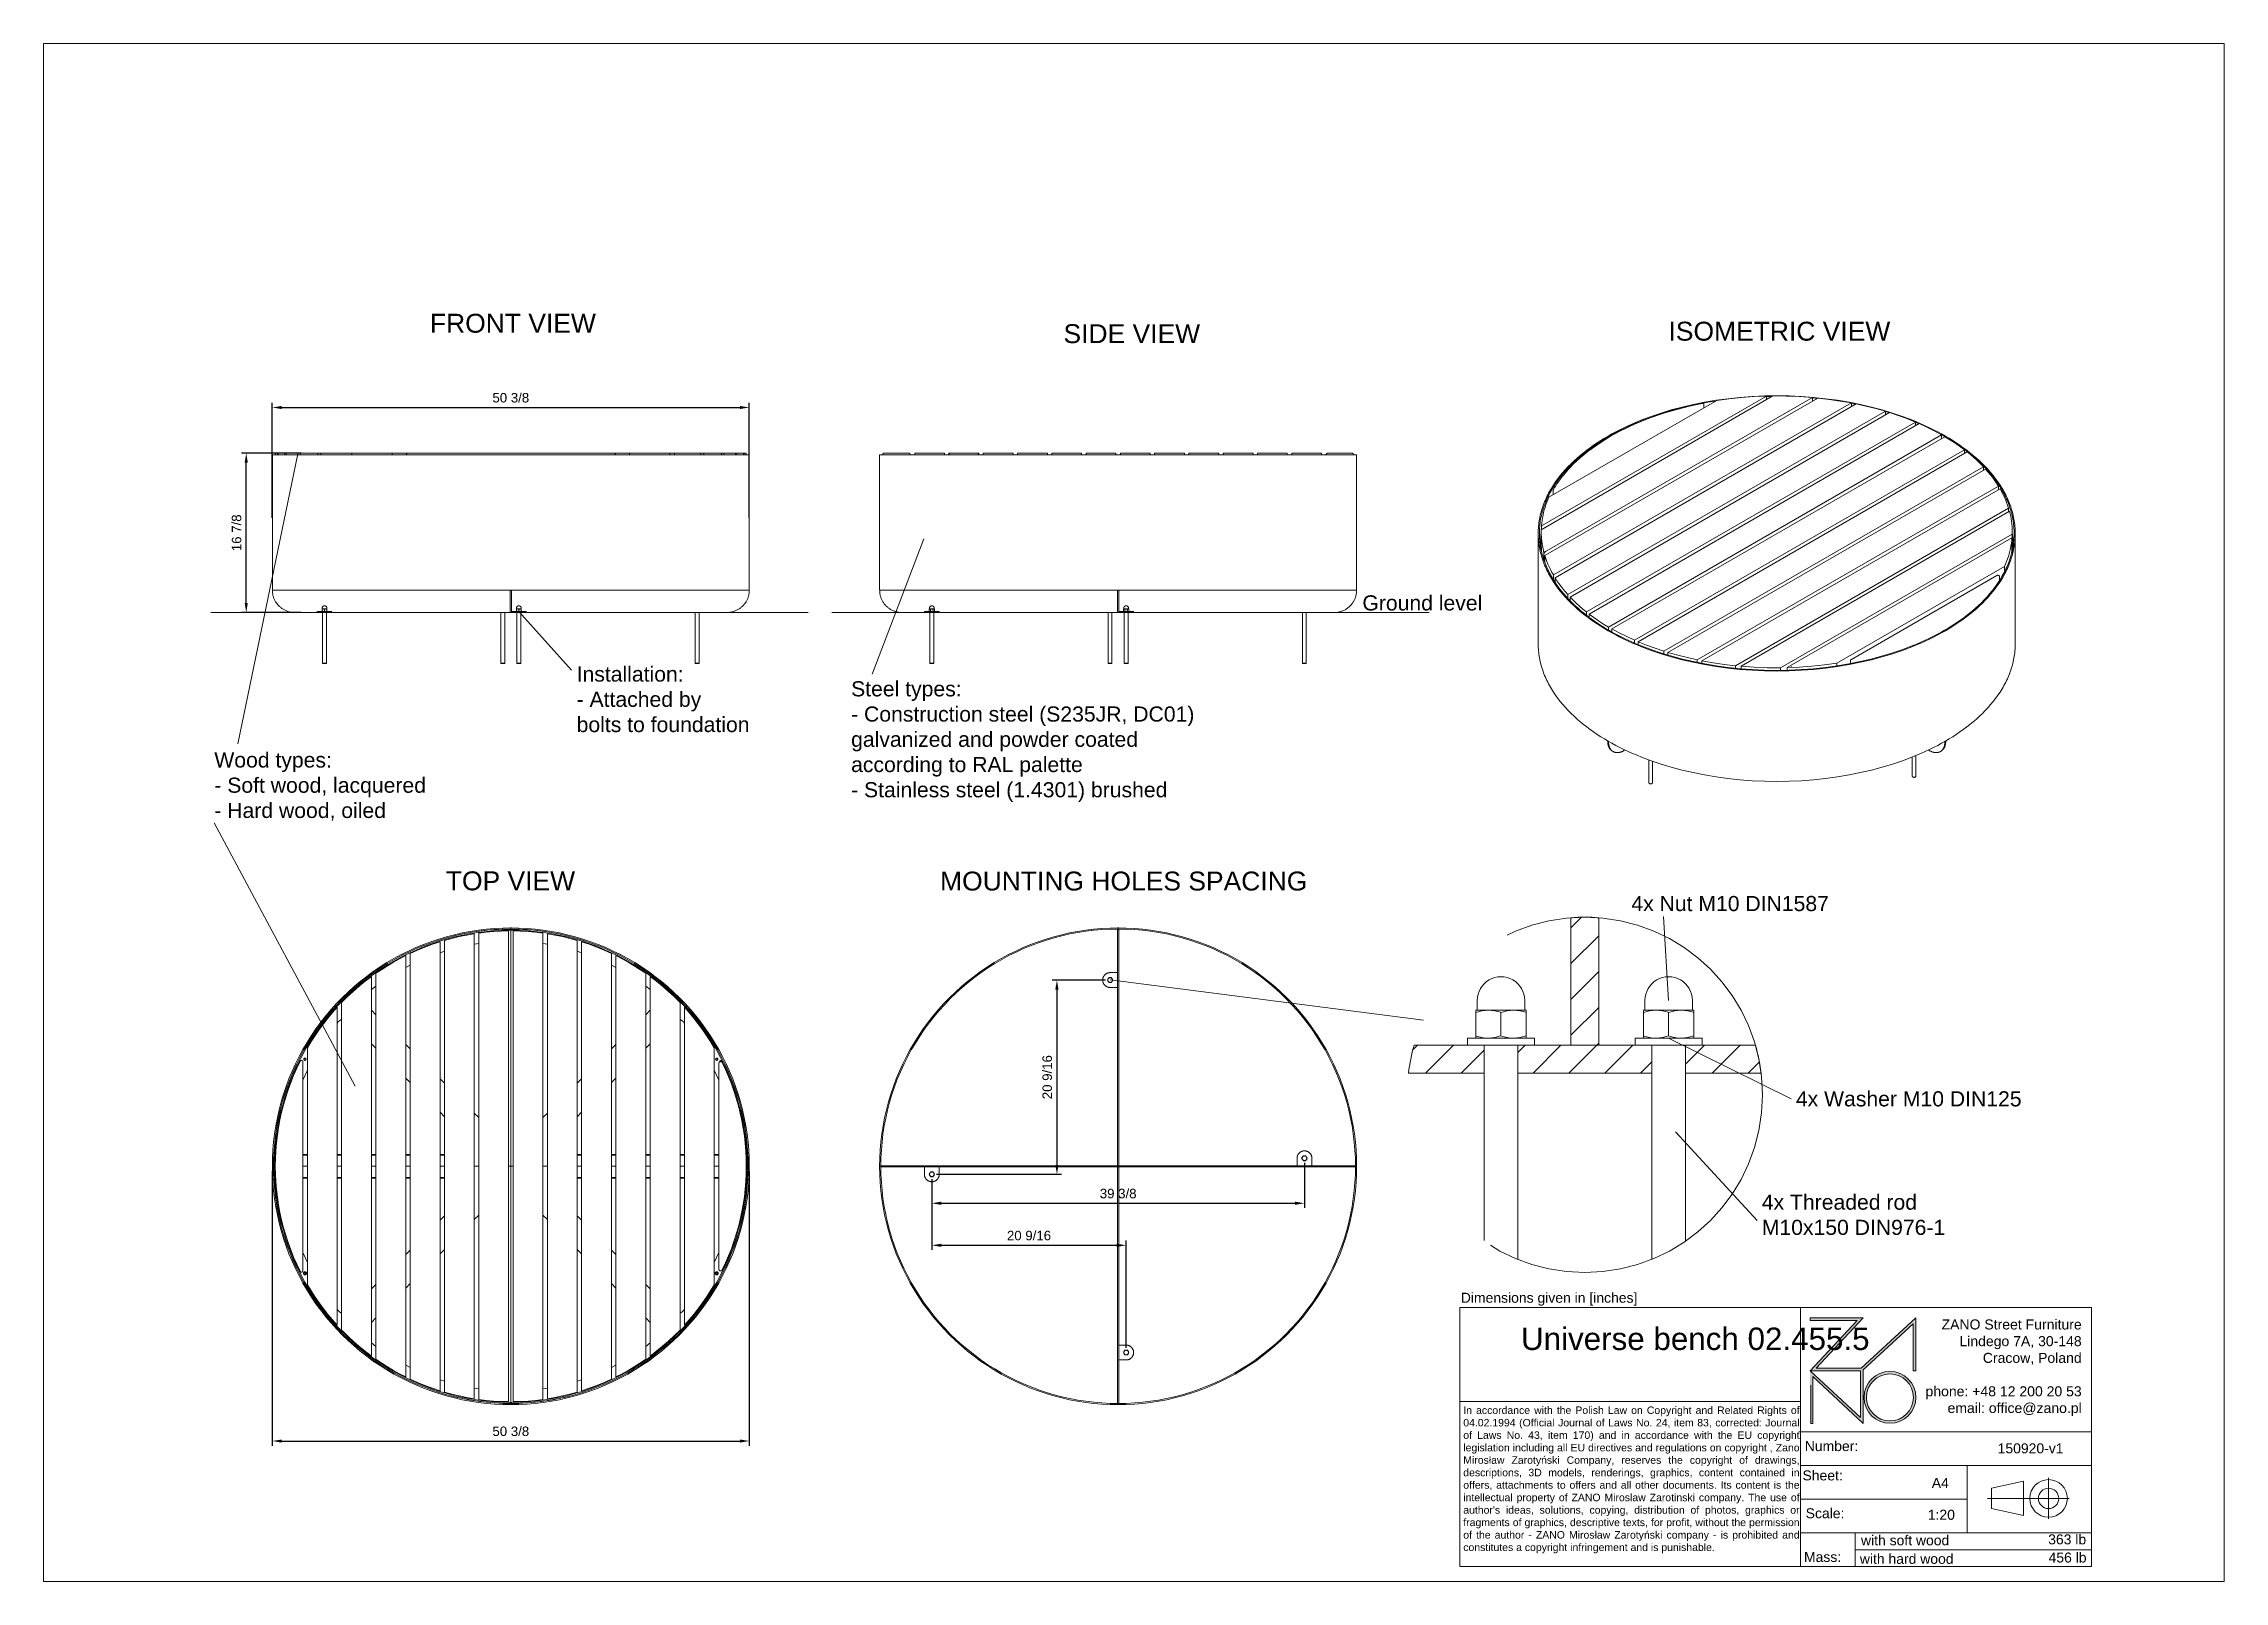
# Paper-space layout 'US' of a CAD drawing. Header units: inches. Extents: x -208 to -3, y -9 to 1.
# Drawn here: x -14.87 to -3.35, y -7.17 to 0.95 of the extents above; entities outside this region: 1.
# The model-space entities are those that its viewports show. They can reach past a viewport. Long polylines and large blocks are cut down to what shows.
import ezdxf

# ---------------------------------------------------------------- set-up
doc = ezdxf.new("R2010")
doc.units = ezdxf.units.IN
doc.header["$PDSIZE"] = -1
doc.linetypes.add('HIDDEN', pattern=[1.905, 1.27, -0.635])
for name, color, linetype, lineweight in [('ZANO_O', 10, 'Continuous', 0), ('ZANO_R', 7, 'Continuous', 0), ('ZANO_R_przerywana', 250, 'HIDDEN', 0), ('ZANO_W', 1, 'Continuous', 0)]:
    doc.layers.add(name, color=color, linetype=linetype, lineweight=lineweight)
doc.layers.add('ZANO_P', color=7, linetype='Continuous', lineweight=0, true_color=0xffffff)
doc.styles.get("Standard").update_dxf_attribs({"font": 'ARIALUNI.TTF'})
doc.dimstyles.new('amerykanie', dxfattribs={"dimtxt": 50, "dimasz": 50, "dimexe": 0.5, "dimexo": 0.5, "dimgap": 1, "dimtad": 1, "dimdec": 0, "dimzin": 0, "dimlunit": 5, "dimtxsty": 'Standard', "dimcen": 0.09, "dimclrd": 1, "dimclre": 1, "dimclrt": 1, "dimazin": 0, "dimtfac": 1, "dimtdec": 0, "dimtmove": 0, "dimatfit": 3, "dimfxl": 1, "dimtzin": 0, "dimarcsym": 1})

psp = doc.layouts.new('US')

# ---------------------------------------------------------------- texts
at = {"layer": 'ZANO_O', "attachment_point": 1}
for s, insert, char_height, width in [('FRONT VIEW', (-12.825, -0.475), 0.1, 27.60459), ('SIDE VIEW', (-9.478, -0.53), 0.1, 22.26812), ('ISOMETRIC VIEW', (-6.282, -0.517), 0.1, 32.14241), ('Ground level', (-7.899, -1.963), 0.08, 19.64417), ('\\pxql;Installation:\\P- Attached by \\Pbolts to foundation', (-12.05, -2.339), 0.08, 43.69821), ('\\pxql;Steel types:\\P- Construction steel (S235JR, DC01)\\Pgalvanized and powder coated\\Paccording to RAL palette\\P- Stainless steel (1.4301) brushed', (-10.6, -2.417), 0.08, 54.52788), ('\\pxql;Wood types:\\P- Soft wood, lacquered\\P- Hard wood, oiled', (-13.964, -2.793), 0.08, 31.06015), ('TOP VIEW', (-12.741, -3.422), 0.1, 24.04568), ('MOUNTING HOLES SPACING', (-10.13, -3.423), 0.1, 51.246), ('4x Nut M10 DIN1587', (-6.478, -3.552), 0.08, 30.83383), ('4x Washer M10 DIN125', (-5.609, -4.584), 0.08, 33.17966), ('4x Threaded rod \\PM10x150 DIN976-1', (-5.789, -5.13), 0.08, 27.12062)]:
    psp.add_mtext(s, dxfattribs=dict(at, insert=insert, char_height=char_height, width=width))
at = {"layer": 'ZANO_R', "attachment_point": 1}
for s, insert, char_height, width in [('Dimensions given in [inches]', (-7.379, -5.649), 0.05269, 1.79436), ('\\pxql;Universe bench 02.455.5', (-7.061, -5.833), 0.11856, 1.7443), ('\\pxqr;ZANO Street Furniture\\PLindego 7A, 30-148\\PCracow, Poland\\P\\Pphone: +48 12 200 20 53\\Pemail: office@zano.pl', (-5.149, -5.79), 0.05298, 1.04998), ("\\pxqj;In accordance with the Polish Law on Copyright and Related Rights of 04.02.1994 (Official Journal of Laws No. 24, item 83, corrected: Journal of Laws No. 43, item 170) and in accordance with the EU copyright legislation including all EU directives and regulations on copyright , Zano Mirosław Zarotyński Company, reserves the copyright of drawings, descriptions, 3D models, renderings, graphics, content contained in offers, attachments to offers and all other documents. Its content is the intellectual property of ZANO Miroslaw Zarotinski company. The use of author's ideas, solutions, copying, distribution of photos, graphics or fragments of graphics, descriptive texts, for profit, without the permission of the author - ZANO Mirosław Zarotyński company - is prohibited and constitutes a copyright infringement and is punishable.", (-7.366, -6.25), 0.039516, 1.77136), ('Number:', (-5.562, -6.433), 0.0527, 254.32319), ('150920-v1', (-4.543, -6.445), 0.0527, 0.49653), ('Sheet:', (-5.574, -6.588), 0.0527, 254.32319), ('A4', (-4.891, -6.628), 0.0527, 0.18637), ('Scale:', (-5.557, -6.788), 0.0527, 254.32319), ('1:20', (-4.912, -6.796), 0.0527, 0.20756), ('Mass:', (-5.566, -7.019), 0.0527, 254.32319), ('with hard wood', (-5.271, -7.029), 0.05269, 0.89713), ('with soft wood', (-5.265, -6.931), 0.05269, 1.21824), ('363 lb', (-4.276, -6.926), 0.0527, 0.22908), ('456 lb', (-4.274, -7.022), 0.0527, 0.22731)]:
    psp.add_mtext(s, dxfattribs=dict(at, insert=insert, char_height=char_height, width=width))

msp = doc.modelspace()

# ---------------------------------------------------------------- blocks, each defined once
blk = doc.blocks.new('*D346')
at = {"layer": 'Defpoints', "color": 0}
for p in [(62.49, 115.55), (12.09, 103.38), (62.49, 103.38)]:
    blk.add_point(p, dxfattribs=at)
at = {"layer": 'ZANO_W', "color": 1, "lineweight": -2}
for p, q in [((12.09, 103.88), (12.09, 116.05)), ((13.09, 115.55), (61.49, 115.55)), ((62.49, 103.88), (62.49, 116.05))]:
    blk.add_line(p, q, dxfattribs=at)
at = {"layer": 'ZANO_W', "color": 1}
for points in [[(13.09, 115.71), (13.09, 115.38), (12.09, 115.55)], [(61.49, 115.38), (61.49, 115.71), (62.49, 115.55)]]:
    blk.add_solid(points, dxfattribs=at)
at = {"layer": 'ZANO_W', "color": 1, "insert": (37.29, 116.57), "char_height": 1, "attachment_point": 5}
blk.add_mtext('50 3/8', dxfattribs=at)
blk = doc.blocks.new('*D347')
at = {"layer": 'Defpoints', "color": 0}
for p in [(9.34, 110.73), (15.64, 110.73), (15.64, 93.88)]:
    blk.add_point(p, dxfattribs=at)
at = {"layer": 'ZANO_W', "color": 1, "lineweight": -2}
for p, q in [((15.14, 110.73), (8.84, 110.73)), ((9.34, 94.88), (9.34, 109.73)), ((15.14, 93.88), (8.84, 93.88))]:
    blk.add_line(p, q, dxfattribs=at)
at = {"layer": 'ZANO_W', "color": 1}
for points in [[(9.5, 109.73), (9.17, 109.73), (9.34, 110.73)], [(9.17, 94.88), (9.5, 94.88), (9.34, 93.88)]]:
    blk.add_solid(points, dxfattribs=at)
at = {"layer": 'ZANO_W', "color": 1, "insert": (8.32, 102.3), "char_height": 1, "attachment_point": 5, "rotation": 90}
blk.add_mtext('16 7/8', dxfattribs=at)
blk = doc.blocks.new('*D348')
at = {"layer": 'Defpoints', "color": 0}
for p in [(81.77, 34.49), (102.31, 26.99), (102.31, 15.65)]:
    blk.add_point(p, dxfattribs=at)
at = {"layer": 'ZANO_W', "color": 1, "lineweight": -2}
for p, q in [((81.77, 33.99), (81.77, 26.49)), ((82.77, 26.99), (101.31, 26.99)), ((102.31, 16.15), (102.31, 27.49))]:
    blk.add_line(p, q, dxfattribs=at)
at = {"layer": 'ZANO_W', "color": 1}
for points in [[(82.77, 27.15), (82.77, 26.82), (81.77, 26.99)], [(101.31, 26.82), (101.31, 27.15), (102.31, 26.99)]]:
    blk.add_solid(points, dxfattribs=at)
at = {"layer": 'ZANO_W', "color": 1, "insert": (92.04, 28.01), "char_height": 1, "attachment_point": 5}
blk.add_mtext('20 9/16', dxfattribs=at)
blk = doc.blocks.new('*D349')
at = {"layer": 'Defpoints', "color": 0}
for p in [(121.14, 36.19), (81.77, 34.49), (121.14, 31.43)]:
    blk.add_point(p, dxfattribs=at)
at = {"layer": 'ZANO_W', "color": 1, "lineweight": -2}
for p, q in [((121.14, 35.69), (121.14, 30.93)), ((81.77, 33.99), (81.77, 30.93)), ((82.77, 31.43), (120.14, 31.43))]:
    blk.add_line(p, q, dxfattribs=at)
at = {"layer": 'ZANO_W', "color": 1}
for points in [[(82.77, 31.6), (82.77, 31.26), (81.77, 31.43)], [(120.14, 31.26), (120.14, 31.6), (121.14, 31.43)]]:
    blk.add_solid(points, dxfattribs=at)
at = {"layer": 'ZANO_W', "color": 1, "insert": (101.46, 32.45), "char_height": 1, "attachment_point": 5}
blk.add_mtext('39 3/8', dxfattribs=at)
blk = doc.blocks.new('*D350')
at = {"layer": 'Defpoints', "color": 0}
for p in [(100.61, 55.02), (81.77, 34.49), (94.99, 34.49)]:
    blk.add_point(p, dxfattribs=at)
at = {"layer": 'ZANO_W', "color": 1, "lineweight": -2}
for p, q in [((100.11, 55.02), (94.49, 55.02)), ((94.99, 54.02), (94.99, 35.49)), ((82.27, 34.49), (95.49, 34.49))]:
    blk.add_line(p, q, dxfattribs=at)
at = {"layer": 'ZANO_W', "color": 1}
for points in [[(95.16, 54.02), (94.82, 54.02), (94.99, 55.02)], [(94.82, 35.49), (95.16, 35.49), (94.99, 34.49)]]:
    blk.add_solid(points, dxfattribs=at)
at = {"layer": 'ZANO_W', "color": 1, "insert": (93.97, 44.76), "char_height": 1, "attachment_point": 5, "rotation": 90}
blk.add_mtext('20 9/16', dxfattribs=at)
blk = doc.blocks.new('*D351')
at = {"layer": 'Defpoints', "color": 0}
for p in [(12.09, 35.34), (62.49, 35.34), (62.49, 6.3)]:
    blk.add_point(p, dxfattribs=at)
at = {"layer": 'ZANO_W', "color": 1, "lineweight": -2}
for p, q in [((12.09, 34.84), (12.09, 5.8)), ((62.49, 34.84), (62.49, 5.8)), ((13.09, 6.3), (61.49, 6.3))]:
    blk.add_line(p, q, dxfattribs=at)
at = {"layer": 'ZANO_W', "color": 1}
for points in [[(13.09, 6.46), (13.09, 6.13), (12.09, 6.3)], [(61.49, 6.13), (61.49, 6.46), (62.49, 6.3)]]:
    blk.add_solid(points, dxfattribs=at)
at = {"layer": 'ZANO_W', "color": 1, "insert": (37.29, 7.32), "char_height": 1, "attachment_point": 5}
blk.add_mtext('50 3/8', dxfattribs=at)

# ---------------------------------------------------------------- dimensions: what is measured, and where the dimension line sits
at = {"layer": 'ZANO_W'}
for base, p1, p2, picture, middle in [((62.48895, 115.54597), (12.09495, 103.38403), (62.48895, 103.38403), '*D346', (37.29195, 116.56507)), ((62.48895, 6.29684), (12.09495, 35.33907), (62.48895, 35.33907), '*D351', (37.29195, 7.31594)), ((121.1438, 31.42946), (81.77352, 34.49258), (121.1438, 36.18555), '*D349', (101.45866, 32.44855)), ((102.30513, 26.98671), (81.77352, 34.49258), (102.30513, 15.65389), '*D348', (92.03932, 28.00581))]:
    dim = msp.add_linear_dim(base=base, p1=p1, p2=p2, dimstyle='amerykanie', override={"dimtxt": 1, "dimasz": 1, "dimgap": 0.5, "dimdec": 4, "dimaunit": 1, "dimadec": 1, "dimtdec": 4, "dimtmove": 1, "dimfrac": 2}, dxfattribs=at)
    dim.commit()
    dim.dimension.update_dxf_attribs({"geometry": picture, "text_midpoint": middle})
for base, p1, p2, picture, middle in [((9.33791, 110.72646), (15.63828, 93.8761), (15.63828, 110.72646), '*D347', (8.31881, 102.30128)), ((94.9903, 34.49258), (100.6122, 55.0242), (81.77352, 34.49258), '*D350', (93.9712, 44.75839))]:
    dim = msp.add_linear_dim(base=base, p1=p1, p2=p2, angle=90, dimstyle='amerykanie', override={"dimtxt": 1, "dimasz": 1, "dimgap": 0.5, "dimdec": 4, "dimaunit": 1, "dimadec": 1, "dimtdec": 4, "dimtmove": 1, "dimfrac": 2}, dxfattribs=at)
    dim.commit()
    dim.dimension.update_dxf_attribs({"geometry": picture, "text_midpoint": middle})

# ---------------------------------------------------------------- linework, layer by layer
at = {"layer": 'ZANO_R'}
for p, q in [((170.64246, 116.76197), (146.16261, 102.62853)), ((146.18319, 103.02616), (169.95373, 116.75009)), ((146.44683, 100.22096), (174.81248, 116.59788)), ((175.38584, 116.54316), (146.54161, 99.88993)), ((164.7022, 116.28977), (146.98048, 106.05813)), ((147.44518, 97.83995), (178.93651, 116.02148)), ((179.43276, 115.92224), (147.61706, 97.55344)), ((158.81471, 114.95757), (159.90448, 115.28691)), ((159.78821, 115.17736), (160.54971, 115.38891)), ((159.85255, 115.16309), (160.49772, 115.34447)), ((159.90448, 115.28691), (161.03377, 115.5884)), ((160.49772, 115.34447), (161.15222, 115.51515)), ((160.54971, 115.38891), (161.32893, 115.58694)), ((161.03377, 115.5884), (162.19949, 115.85995)), ((161.15222, 115.51515), (161.81567, 115.67498)), ((161.32893, 115.58694), (162.12481, 115.77078)), ((161.81567, 115.67498), (162.4877, 115.82383)), ((162.12481, 115.77078), (162.93624, 115.93982)), ((162.19949, 115.85995), (163.39815, 116.0996)), ((162.4877, 115.82383), (163.16793, 115.96158)), ((162.93624, 115.93982), (163.76201, 116.09349)), ((163.16793, 115.96158), (163.17321, 115.9625)), ((163.17321, 115.9625), (163.17852, 115.96325)), ((163.17852, 115.96325), (163.18384, 115.96382)), ((163.18384, 115.96382), (163.18919, 115.9642)), ((163.18919, 115.9642), (163.19454, 115.9644)), ((163.19454, 115.9644), (163.1999, 115.96442)), ((163.1999, 115.96442), (163.20525, 115.96426)), ((163.20525, 115.96426), (163.2106, 115.96391)), ((163.2106, 115.96391), (163.21593, 115.96339)), ((163.21593, 115.96339), (163.22124, 115.96268)), ((163.22124, 115.96268), (163.22652, 115.96179)), ((163.22652, 115.96179), (163.23177, 115.96073)), ((163.23177, 115.96073), (163.23698, 115.95948)), ((163.23698, 115.95948), (163.24215, 115.95806)), ((163.24215, 115.95806), (163.24726, 115.95647)), ((163.24726, 115.95647), (163.25232, 115.9547)), ((163.25232, 115.9547), (163.25731, 115.95276)), ((163.25731, 115.95276), (163.26223, 115.95065)), ((163.26223, 115.95065), (163.26708, 115.94837)), ((163.26708, 115.94837), (163.27185, 115.94594)), ((163.27185, 115.94594), (163.27654, 115.94334)), ((163.27654, 115.94334), (163.2811, 115.9406)), ((163.2811, 115.9406), (163.28557, 115.93771)), ((163.28557, 115.93771), (163.28993, 115.93467)), ((163.28993, 115.93467), (163.29419, 115.93149)), ((163.29419, 115.93149), (163.29834, 115.92816)), ((163.29834, 115.92816), (163.30238, 115.92469)), ((163.30238, 115.92469), (163.3063, 115.9211)), ((163.3063, 115.9211), (163.31009, 115.91737)), ((163.31009, 115.91737), (163.31376, 115.91351)), ((163.31376, 115.91351), (163.31729, 115.90953)), ((163.31729, 115.90953), (163.32068, 115.90544)), ((163.32068, 115.90544), (163.32394, 115.90123)), ((163.32394, 115.90123), (163.32705, 115.89692)), ((163.32705, 115.89692), (163.33002, 115.8925)), ((163.33002, 115.8925), (163.33283, 115.88799)), ((163.33283, 115.88799), (163.33549, 115.88338)), ((163.33549, 115.88338), (163.33799, 115.87869)), ((163.33799, 115.87869), (163.34034, 115.87391)), ((163.34034, 115.87391), (163.34252, 115.86906)), ((163.34252, 115.86906), (163.34453, 115.86413)), ((163.34453, 115.86413), (163.34638, 115.85915)), ((163.34638, 115.85915), (163.34806, 115.8541)), ((163.34806, 115.8541), (163.34956, 115.849)), ((163.34956, 115.849), (163.3509, 115.84385)), ((163.3509, 115.84385), (163.35206, 115.83865)), ((163.35206, 115.83865), (163.35304, 115.83343)), ((163.35304, 115.83343), (163.35384, 115.82817)), ((163.35384, 115.82817), (163.35447, 115.82289)), ((163.35447, 115.82289), (163.35492, 115.81759)), ((163.35492, 115.81759), (163.35519, 115.81227)), ((163.35519, 115.81227), (163.35528, 115.80695)), ((163.35528, 115.80695), (163.35528, 115.51213)), ((163.39815, 116.0996), (164.62585, 116.30559)), ((163.76201, 116.09349), (164.60081, 116.23123)), ((164.62585, 116.30559), (165.87834, 116.47637)), ((166.00902, 116.46657), (164.7022, 116.28977)), ((165.87834, 116.47637), (167.15106, 116.61061)), ((167.32075, 116.60231), (166.00902, 116.46657)), ((167.15106, 116.61061), (168.43919, 116.70726)), ((168.63608, 116.69684), (167.32075, 116.60231)), ((168.43919, 116.70726), (169.7377, 116.76557)), ((169.95373, 116.75009), (168.63608, 116.69684)), ((169.7377, 116.76557), (171.04144, 116.78505)), ((169.95373, 116.75009), (169.95373, 116.36434)), ((169.95373, 116.70324), (170.55969, 116.71419)), ((172.034, 116.75244), (170.64246, 116.76197)), ((171.04144, 116.78505), (172.34519, 116.76557)), ((173.42449, 116.69772), (172.034, 116.75244)), ((172.34519, 116.76557), (173.6437, 116.70726)), ((174.81248, 116.59788), (173.42449, 116.69772)), ((173.6437, 116.70726), (174.93183, 116.61061)), ((174.81248, 116.59788), (174.81248, 116.21213)), ((174.81248, 116.55223), (175.31918, 116.50467)), ((174.93183, 116.61061), (176.20455, 116.47637)), ((176.57436, 116.4043), (175.38584, 116.54316)), ((176.20455, 116.47637), (177.45704, 116.30559)), ((177.75826, 116.23035), (176.57436, 116.4043)), ((177.45704, 116.30559), (178.68474, 116.0996)), ((178.93651, 116.02148), (177.75826, 116.23035)), ((178.68474, 116.0996), (179.88339, 115.85995)), ((178.93651, 115.86075), (178.93646, 115.8634)), ((178.93651, 116.02148), (178.93651, 115.8634)), ((178.93651, 115.98066), (179.38165, 115.89274)), ((178.93651, 115.86075), (178.93651, 115.63573)), ((180.47346, 115.69189), (179.43276, 115.92224)), ((179.88339, 115.85995), (181.04912, 115.5884)), ((181.50697, 115.43112), (180.47346, 115.69189)), ((181.04912, 115.5884), (182.17841, 115.28691)), ((182.53238, 115.14015), (181.50697, 115.43112)), ((182.17841, 115.28691), (183.26817, 114.95757)), ((148.97169, 95.76388), (182.53238, 115.14015)), ((182.96811, 115.00598), (149.20408, 95.5123)), ((150.93177, 93.93813), (185.69467, 114.00849)), ((186.07789, 113.844), (151.21669, 93.71687)), ((153.62433, 112.74998), (154.03647, 112.97254)), ((153.85609, 112.78292), (154.4271, 113.08367)), ((153.99736, 112.79001), (154.52842, 113.07106)), ((154.03647, 112.97254), (154.46088, 113.19161)), ((154.4271, 113.08367), (155.02092, 113.37748)), ((154.46088, 113.19161), (154.89748, 113.40688)), ((154.52842, 113.07106), (155.07258, 113.34275)), ((154.89748, 113.40688), (155.34621, 113.61807)), ((155.02092, 113.37748), (155.63735, 113.66362)), ((155.07258, 113.34275), (155.62947, 113.60494)), ((155.34621, 113.61807), (155.80695, 113.82489)), ((155.62947, 113.60494), (156.19873, 113.8575)), ((155.63735, 113.66362), (156.27609, 113.94133)), ((155.80695, 113.82489), (156.27959, 114.02705)), ((156.19873, 113.8575), (156.77996, 114.1003)), ((156.27609, 113.94133), (156.93678, 114.20987)), ((156.27959, 114.02705), (156.76395, 114.22424)), ((156.76395, 114.22424), (157.76713, 114.60258)), ((156.77996, 114.1003), (157.37279, 114.3332)), ((156.93678, 114.20987), (157.61894, 114.46849)), ((157.37279, 114.3332), (157.97684, 114.55606)), ((157.61894, 114.46849), (158.32203, 114.71643)), ((157.76713, 114.60258), (158.81471, 114.95757)), ((157.97684, 114.55606), (158.59174, 114.76875)), ((158.32203, 114.71643), (159.04537, 114.95297)), ((158.59174, 114.76875), (159.2171, 114.97114)), ((159.04537, 114.95297), (159.78821, 115.17736)), ((159.2171, 114.97114), (159.85255, 115.16309)), ((182.53238, 115.14015), (182.53238, 114.7544)), ((182.53238, 115.10754), (182.93294, 114.98567)), ((183.88709, 114.70161), (182.96811, 115.00598)), ((183.26817, 114.95757), (184.31576, 114.60258)), ((184.79623, 114.36901), (183.88709, 114.70161)), ((184.31576, 114.60258), (185.31894, 114.22424)), ((185.69467, 114.00849), (184.79623, 114.36901)), ((185.31894, 114.22424), (185.8033, 114.02705)), ((185.69467, 114.00849), (185.69467, 113.62274)), ((185.69467, 113.98821), (186.05977, 113.83354)), ((185.8033, 114.02705), (186.27594, 113.82489)), ((186.88798, 113.47405), (186.07789, 113.844)), ((186.27594, 113.82489), (186.73668, 113.61807)), ((186.73668, 113.61807), (187.18541, 113.40688)), ((187.68495, 113.07663), (186.88798, 113.47405)), ((187.18541, 113.40688), (187.62201, 113.19161)), ((187.62201, 113.19161), (188.04642, 112.97254)), ((188.46787, 112.6522), (187.68495, 113.07663)), ((188.04642, 112.97254), (188.45856, 112.74998)), ((12.41103, 110.72646), (12.41103, 110.53381)), ((12.41103, 110.72646), (12.64135, 110.72646)), ((12.60281, 110.72646), (12.60899, 110.72646)), ((12.64135, 110.72646), (12.71087, 110.72646)), ((12.64135, 110.52975), (12.64135, 110.72646)), ((12.71087, 110.72646), (12.71087, 110.52975)), ((12.71087, 110.72646), (13.41717, 110.72646)), ((13.41717, 110.72646), (13.56096, 110.72646)), ((13.41717, 110.52975), (13.41717, 110.72646)), ((13.56096, 110.72646), (13.56096, 110.53237)), ((13.56096, 110.72646), (14.79486, 110.72646)), ((14.79486, 110.72646), (15.02422, 110.72646)), ((14.79486, 110.52975), (14.79486, 110.72646)), ((15.02422, 110.72646), (16.896, 110.72646)), ((15.02422, 110.72646), (15.02422, 110.53286)), ((16.896, 110.72646), (17.23441, 110.72646)), ((16.896, 110.52975), (16.896, 110.72646)), ((17.23441, 110.72646), (17.23441, 110.53281)), ((17.23441, 110.72646), (17.27313, 110.72646)), ((17.23441, 110.72646), (17.23441, 110.53281)), ((17.27313, 110.72646), (17.58796, 110.72646)), ((17.58796, 110.72646), (17.6198, 110.72646)), ((17.6198, 110.72646), (19.98208, 110.72646)), ((19.98208, 110.72646), (20.48364, 110.72646)), ((20.48364, 110.72646), (24.7608, 110.72646)), ((20.48364, 110.72645), (20.48364, 110.53217)), ((24.7608, 110.72646), (26.42251, 110.72646)), ((24.7608, 110.52975), (24.7608, 110.72645)), ((26.24194, 110.59703), (26.24441, 110.60344)), ((26.24441, 110.60344), (26.24709, 110.60977)), ((26.24709, 110.60977), (26.25, 110.61599)), ((26.25, 110.61599), (26.25312, 110.62211)), ((26.25312, 110.62211), (26.25645, 110.62811)), ((26.25645, 110.62811), (26.25999, 110.634)), ((26.25999, 110.634), (26.26374, 110.63975)), ((26.26374, 110.63975), (26.26768, 110.64538)), ((26.26768, 110.64538), (26.27181, 110.65086)), ((26.27181, 110.65086), (26.27614, 110.6562)), ((26.27614, 110.6562), (26.28065, 110.66138)), ((26.28065, 110.66138), (26.28533, 110.6664)), ((26.28533, 110.6664), (26.29019, 110.67125)), ((26.29019, 110.67125), (26.29521, 110.67594)), ((26.29521, 110.67594), (26.3004, 110.68044)), ((26.3004, 110.68044), (26.30574, 110.68476)), ((26.30574, 110.68476), (26.31122, 110.68889)), ((26.31122, 110.68889), (26.31685, 110.69283)), ((26.31685, 110.69283), (26.32261, 110.69657)), ((26.32261, 110.69657), (26.3285, 110.70011)), ((26.3285, 110.70011), (26.33451, 110.70343)), ((26.33451, 110.70343), (26.34063, 110.70655)), ((26.34063, 110.70655), (26.34685, 110.70945)), ((26.34685, 110.70945), (26.35317, 110.71213)), ((26.35317, 110.71213), (26.35959, 110.71459)), ((26.35959, 110.71459), (26.36608, 110.71683)), ((26.36608, 110.71683), (26.37265, 110.71884)), ((26.37265, 110.71884), (26.37928, 110.72061)), ((26.37928, 110.72061), (26.38597, 110.72216)), ((26.38597, 110.72216), (26.39272, 110.72347)), ((26.39272, 110.72347), (26.3995, 110.72454)), ((26.3995, 110.72454), (26.40632, 110.72538)), ((26.40632, 110.72538), (26.41316, 110.72598)), ((26.41316, 110.72598), (26.42002, 110.72634)), ((26.42002, 110.72634), (26.42688, 110.72646)), ((26.46603, 110.72646), (26.42688, 110.72646)), ((26.46603, 110.72646), (26.46867, 110.72646)), ((26.50521, 110.72646), (26.46867, 110.72646)), ((26.50521, 110.72646), (26.51047, 110.72646)), ((26.54443, 110.72646), (26.51047, 110.72646)), ((26.54443, 110.72646), (26.55231, 110.72646)), ((26.5837, 110.72646), (26.55231, 110.72646)), ((26.5837, 110.72646), (26.59417, 110.72646)), ((26.62301, 110.72646), (26.59417, 110.72646)), ((26.62301, 110.72646), (26.64657, 110.72646)), ((26.66235, 110.72646), (26.64657, 110.72646)), ((26.66235, 110.72646), (26.67796, 110.72646)), ((26.70174, 110.72646), (26.67796, 110.72646)), ((26.70174, 110.72646), (26.72478, 110.72646)), ((26.74117, 110.72646), (26.72478, 110.72646)), ((26.74117, 110.72646), (26.76184, 110.72646)), ((26.78064, 110.72646), (26.76184, 110.72646)), ((26.78064, 110.72646), (26.80382, 110.72646)), ((26.82015, 110.72646), (26.80382, 110.72646)), ((26.82015, 110.72646), (26.84582, 110.72646)), ((26.8597, 110.72646), (26.84582, 110.72646)), ((26.8597, 110.72646), (26.88784, 110.72646)), ((26.89929, 110.72646), (26.88784, 110.72646)), ((26.89929, 110.72646), (26.92989, 110.72646)), ((26.96056, 110.72646), (26.92989, 110.72646)), ((26.96056, 110.72646), (26.97196, 110.72646)), ((26.97859, 110.72646), (26.97196, 110.72646)), ((26.97859, 110.72646), (27.01405, 110.72646)), ((27.03953, 110.72646), (27.01405, 110.72646)), ((27.03953, 110.72646), (27.05616, 110.72646)), ((27.13766, 110.72646), (27.05616, 110.72646)), ((27.13766, 110.72646), (27.14046, 110.72646)), ((27.17753, 110.72646), (27.14046, 110.72646)), ((27.17753, 110.72646), (27.18263, 110.72646)), ((27.21743, 110.72646), (27.18263, 110.72646)), ((27.21743, 110.72646), (27.22483, 110.72646)), ((27.25738, 110.72646), (27.22483, 110.72646)), ((27.25738, 110.72646), (27.27755, 110.72646)), ((27.29736, 110.72646), (27.27755, 110.72646)), ((27.29736, 110.72646), (27.30929, 110.72646)), ((27.33738, 110.72646), (27.30929, 110.72646)), ((27.33738, 110.72646), (27.35726, 110.72646)), ((27.37743, 110.72646), (27.35726, 110.72646)), ((27.37743, 110.72646), (27.39383, 110.72646)), ((27.41753, 110.72646), (27.39383, 110.72646)), ((27.41753, 110.72646), (27.43716, 110.72646)), ((27.45766, 110.72646), (27.43716, 110.72646)), ((27.45766, 110.72646), (27.47845, 110.72646)), ((27.49783, 110.72646), (27.47845, 110.72646)), ((27.49783, 110.72646), (27.52079, 110.72646)), ((27.53803, 110.72646), (27.52079, 110.72646)), ((27.53803, 110.72646), (27.56315, 110.72646)), ((27.57828, 110.72646), (27.56315, 110.72646)), ((27.57828, 110.72646), (27.60552, 110.72646)), ((27.61856, 110.72646), (27.60552, 110.72646)), ((27.61856, 110.72646), (27.64792, 110.72646)), ((27.67792, 110.72646), (27.64792, 110.72646)), ((27.67792, 110.72646), (27.69033, 110.72646)), ((27.69923, 110.72646), (27.69033, 110.72646)), ((27.69923, 110.72646), (27.73276, 110.72646)), ((27.75853, 110.72646), (27.73276, 110.72646)), ((27.75853, 110.72646), (27.77521, 110.72646)), ((27.78005, 110.72646), (27.77521, 110.72646)), ((27.78005, 110.72646), (27.81767, 110.72646)), ((27.83931, 110.72646), (27.81767, 110.72646)), ((27.83931, 110.72646), (27.86016, 110.72646)), ((27.90154, 110.72646), (27.86016, 110.72646)), ((27.90154, 110.72646), (27.90266, 110.72646)), ((27.94211, 110.72646), (27.90266, 110.72646)), ((27.94211, 110.72646), (27.94517, 110.72646)), ((27.98272, 110.72646), (27.94517, 110.72646)), ((27.98272, 110.72646), (28.03026, 110.72646)), ((28.06403, 110.72646), (28.03026, 110.72646)), ((28.06403, 110.72646), (28.08272, 110.72646)), ((28.10474, 110.72646), (28.08272, 110.72646)), ((28.10474, 110.72646), (28.1154, 110.72646)), ((28.14548, 110.72646), (28.1154, 110.72646)), ((28.14548, 110.72646), (28.16421, 110.72646)), ((28.18626, 110.72646), (28.16421, 110.72646)), ((28.18626, 110.72646), (28.20061, 110.72646)), ((28.22708, 110.72646), (28.20061, 110.72646)), ((28.22708, 110.72646), (28.24586, 110.72646)), ((28.26792, 110.72646), (28.24586, 110.72646)), ((28.26792, 110.72646), (28.28588, 110.72646)), ((28.3088, 110.72646), (28.28588, 110.72646)), ((28.3088, 110.72646), (28.32853, 110.72646)), ((28.34972, 110.72646), (28.32853, 110.72646)), ((28.34972, 110.72646), (28.3712, 110.72646)), ((28.39067, 110.72646), (28.3712, 110.72646)), ((28.39067, 110.72646), (28.41389, 110.72646)), ((28.43165, 110.72646), (28.41389, 110.72646)), ((28.43165, 110.72646), (28.45659, 110.72646)), ((28.47266, 110.72646), (28.45659, 110.72646)), ((28.47266, 110.72646), (28.4993, 110.72646)), ((28.51371, 110.72646), (28.4993, 110.72646)), ((28.51371, 110.72646), (28.54202, 110.72646)), ((28.55479, 110.72646), (28.54202, 110.72646)), ((28.55479, 110.72646), (28.58476, 110.72646)), ((28.5959, 110.72646), (28.58476, 110.72646)), ((28.5959, 110.72646), (28.62751, 110.72646)), ((28.65663, 110.72646), (28.62751, 110.72646)), ((28.65663, 110.72646), (28.67027, 110.72646)), ((28.67823, 110.72646), (28.67027, 110.72646)), ((28.67823, 110.72646), (28.71305, 110.72646)), ((28.73928, 110.72646), (28.71305, 110.72646)), ((28.73928, 110.72646), (28.75583, 110.72646)), ((28.76068, 110.72646), (28.75583, 110.72646)), ((28.76068, 110.72646), (28.79863, 110.72646)), ((28.82209, 110.72646), (28.79863, 110.72646)), ((28.82209, 110.72646), (28.84144, 110.72646)), ((28.84325, 110.72646), (28.84144, 110.72646)), ((28.84325, 110.72646), (28.88426, 110.72646)), ((28.92596, 110.72646), (28.88426, 110.72646)), ((28.92596, 110.72646), (28.9271, 110.72646)), ((28.96735, 110.72646), (28.9271, 110.72646)), ((28.96735, 110.72646), (28.96994, 110.72646)), ((29.00878, 110.72646), (28.96994, 110.72646)), ((29.00878, 110.72646), (29.01279, 110.72646)), ((29.05024, 110.72646), (29.01279, 110.72646)), ((29.05024, 110.72646), (29.09853, 110.72646)), ((29.13325, 110.72646), (29.09853, 110.72646)), ((29.13325, 110.72646), (29.18431, 110.72646)), ((29.21638, 110.72646), (29.18431, 110.72646)), ((29.21638, 110.72646), (29.23851, 110.72646)), ((29.25799, 110.72646), (29.23851, 110.72646)), ((29.25799, 110.72646), (29.27013, 110.72646)), ((29.29963, 110.72646), (29.27013, 110.72646)), ((29.29963, 110.72646), (29.32225, 110.72646)), ((29.34129, 110.72646), (29.32225, 110.72646)), ((29.34129, 110.72646), (29.35598, 110.72646)), ((29.38299, 110.72646), (29.35598, 110.72646)), ((29.38299, 110.72646), (29.40616, 110.72646)), ((29.42472, 110.72646), (29.40616, 110.72646)), ((29.42472, 110.72646), (29.44186, 110.72646)), ((29.46647, 110.72646), (29.44186, 110.72646)), ((29.46647, 110.72646), (29.49021, 110.72646)), ((29.50825, 110.72646), (29.49021, 110.72646)), ((29.50825, 110.72646), (29.52778, 110.72646)), ((29.55006, 110.72646), (29.52778, 110.72646)), ((29.55006, 110.72646), (29.57441, 110.72646)), ((29.5919, 110.72646), (29.57441, 110.72646)), ((29.5919, 110.72646), (29.61372, 110.72646)), ((29.63377, 110.72646), (29.61372, 110.72646)), ((29.63377, 110.72646), (29.65876, 110.72646)), ((29.67566, 110.72646), (29.65876, 110.72646)), ((29.67566, 110.72646), (29.6997, 110.72646)), ((29.71758, 110.72646), (29.6997, 110.72646)), ((29.71758, 110.72646), (29.74325, 110.72646)), ((29.75953, 110.72646), (29.74325, 110.72646)), ((29.75953, 110.72646), (29.7857, 110.72646)), ((29.80151, 110.72646), (29.7857, 110.72646)), ((29.80151, 110.72646), (29.82871, 110.72646)), ((29.84351, 110.72646), (29.82871, 110.72646)), ((29.84351, 110.72646), (29.87172, 110.72646)), ((29.88554, 110.72646), (29.87172, 110.72646)), ((29.88554, 110.72646), (29.91474, 110.72646)), ((29.9276, 110.72646), (29.91474, 110.72646)), ((29.9276, 110.72646), (29.95777, 110.72646)), ((29.96968, 110.72646), (29.95777, 110.72646)), ((29.96968, 110.72646), (30.0008, 110.72646)), ((30.01179, 110.72646), (30.0008, 110.72646)), ((30.01179, 110.72646), (30.04383, 110.72646)), ((30.05392, 110.72646), (30.04383, 110.72646)), ((30.05392, 110.72646), (30.08687, 110.72646)), ((30.09608, 110.72646), (30.08687, 110.72646)), ((30.09608, 110.72646), (30.12992, 110.72646)), ((30.13827, 110.72646), (30.12992, 110.72646)), ((30.13827, 110.72646), (30.17297, 110.72646)), ((30.18048, 110.72646), (30.17297, 110.72646)), ((30.18048, 110.72646), (30.21602, 110.72646)), ((30.22272, 110.72646), (30.21602, 110.72646)), ((30.22272, 110.72646), (30.25908, 110.72646)), ((30.26498, 110.72646), (30.25908, 110.72646)), ((30.26498, 110.72646), (30.30213, 110.72646)), ((30.33869, 110.72646), (30.30213, 110.72646)), ((30.33869, 110.72646), (30.3452, 110.72646)), ((30.34957, 110.72646), (30.3452, 110.72646)), ((30.34957, 110.72646), (30.38826, 110.72646)), ((30.42431, 110.72646), (30.38826, 110.72646)), ((30.42431, 110.72646), (30.43133, 110.72646)), ((30.43427, 110.72646), (30.43133, 110.72646)), ((30.43427, 110.72646), (30.4744, 110.72646)), ((30.51005, 110.72646), (30.4744, 110.72646)), ((30.51005, 110.72646), (30.51748, 110.72646)), ((30.51905, 110.72646), (30.51748, 110.72646)), ((30.51905, 110.72646), (30.56055, 110.72646)), ((30.59593, 110.72646), (30.56055, 110.72646)), ((30.59593, 110.72646), (30.60363, 110.72646)), ((30.73143, 110.72646), (30.60363, 110.72646)), ((30.73143, 110.72646), (30.73287, 110.72646)), ((30.77398, 110.72646), (30.73287, 110.72646)), ((30.77398, 110.72646), (30.77595, 110.72646)), ((30.81655, 110.72646), (30.77595, 110.72646)), ((30.81655, 110.72646), (30.81903, 110.72646)), ((30.85913, 110.72646), (30.81903, 110.72646)), ((30.85913, 110.72646), (30.86212, 110.72646)), ((30.90175, 110.72646), (30.86212, 110.72646)), ((30.90175, 110.72646), (30.9052, 110.72646)), ((30.94438, 110.72646), (30.9052, 110.72646)), ((30.94438, 110.72646), (30.94828, 110.72646)), ((30.98703, 110.72646), (30.94828, 110.72646)), ((30.98703, 110.72646), (30.99136, 110.72646)), ((31.02971, 110.72646), (30.99136, 110.72646)), ((31.02971, 110.72646), (31.03445, 110.72646)), ((31.0724, 110.72646), (31.03445, 110.72646)), ((31.0724, 110.72646), (31.07753, 110.72646)), ((31.11512, 110.72646), (31.07753, 110.72646)), ((31.11512, 110.72646), (31.12061, 110.72646)), ((31.15786, 110.72646), (31.12061, 110.72646)), ((31.15786, 110.72646), (31.16369, 110.72646)), ((31.20062, 110.72646), (31.16369, 110.72646)), ((31.20062, 110.72646), (31.20677, 110.72646)), ((31.2434, 110.72646), (31.20677, 110.72646)), ((31.2434, 110.72646), (31.24985, 110.72646)), ((31.28752, 110.72646), (31.24985, 110.72646)), ((31.28752, 110.72646), (31.29292, 110.72646)), ((31.32901, 110.72646), (31.29292, 110.72646)), ((31.32901, 110.72646), (31.33599, 110.72646)), ((31.37451, 110.72646), (31.33599, 110.72646)), ((31.37451, 110.72646), (31.37906, 110.72646)), ((31.41471, 110.72646), (31.37906, 110.72646)), ((31.41471, 110.72646), (31.42213, 110.72646)), ((31.45759, 110.72646), (31.42213, 110.72646)), ((31.45759, 110.72646), (31.4652, 110.72646)), ((31.50048, 110.72646), (31.4652, 110.72646)), ((31.50048, 110.72646), (31.50826, 110.72646)), ((31.5434, 110.72646), (31.50826, 110.72646)), ((31.5434, 110.72646), (31.55132, 110.72646)), ((31.58633, 110.72646), (31.55132, 110.72646)), ((31.58633, 110.72646), (31.59438, 110.72646)), ((31.62929, 110.72646), (31.59438, 110.72646)), ((31.62929, 110.72646), (31.63743, 110.72646)), ((31.67226, 110.72646), (31.63743, 110.72646)), ((31.67226, 110.72646), (31.68048, 110.72646)), ((31.71524, 110.72646), (31.68048, 110.72646)), ((31.71524, 110.72646), (31.72363, 110.72646)), ((31.75825, 110.72646), (31.72363, 110.72646)), ((31.75825, 110.72646), (31.76656, 110.72646)), ((31.80127, 110.72646), (31.76656, 110.72646)), ((31.80127, 110.72646), (31.81119, 110.72646)), ((31.84432, 110.72646), (31.81119, 110.72646)), ((31.84432, 110.72646), (31.85263, 110.72646)), ((31.88737, 110.72646), (31.85263, 110.72646)), ((31.88737, 110.72646), (31.89886, 110.72646)), ((31.93045, 110.72646), (31.89886, 110.72646)), ((31.93045, 110.72646), (31.93868, 110.72646)), ((31.97354, 110.72646), (31.93868, 110.72646)), ((31.97354, 110.72646), (31.98663, 110.72646)), ((32.01665, 110.72646), (31.98663, 110.72646)), ((32.01665, 110.72646), (32.02471, 110.72646)), ((32.05978, 110.72646), (32.02471, 110.72646)), ((32.05978, 110.72646), (32.07451, 110.72646)), ((32.10292, 110.72646), (32.07451, 110.72646)), ((32.10292, 110.72646), (32.11071, 110.72646)), ((32.14608, 110.72646), (32.11071, 110.72646)), ((32.14608, 110.72646), (32.19669, 110.72646)), ((32.23244, 110.72646), (32.19669, 110.72646)), ((32.23244, 110.72646), (32.28264, 110.72646)), ((32.31886, 110.72646), (32.28264, 110.72646)), ((32.31886, 110.72646), (32.36857, 110.72646)), ((32.40534, 110.72646), (32.36857, 110.72646)), ((32.40534, 110.72646), (32.45447, 110.72646)), ((32.49189, 110.72646), (32.45447, 110.72646)), ((32.49189, 110.72646), (32.54033, 110.72646)), ((32.57848, 110.72646), (32.54033, 110.72646)), ((32.57848, 110.72646), (32.58325, 110.72646)), ((32.6218, 110.72646), (32.58325, 110.72646)), ((32.6218, 110.72646), (32.62616, 110.72646)), ((32.66514, 110.72646), (32.62616, 110.72646)), ((32.66514, 110.72646), (32.66906, 110.72646)), ((32.70848, 110.72646), (32.66906, 110.72646)), ((32.70848, 110.72646), (32.71196, 110.72646)), ((32.75184, 110.72646), (32.71196, 110.72646)), ((32.75184, 110.72646), (32.75484, 110.72646)), ((32.79521, 110.72646), (32.75484, 110.72646)), ((32.79521, 110.72646), (32.79772, 110.72646)), ((32.8386, 110.72646), (32.79772, 110.72646)), ((32.8386, 110.72646), (32.84058, 110.72646)), ((32.88199, 110.72646), (32.84058, 110.72646)), ((32.88199, 110.72646), (32.88344, 110.72646)), ((32.9254, 110.72646), (32.88344, 110.72646)), ((32.9254, 110.72646), (32.92628, 110.72646)), ((32.96883, 110.72646), (32.92628, 110.72646)), ((32.96883, 110.72646), (33.01226, 110.72646)), ((33.04762, 110.72646), (33.01226, 110.72646)), ((33.04762, 110.72646), (33.09916, 110.72646)), ((33.13662, 110.72646), (33.09916, 110.72646)), ((33.13662, 110.72646), (33.14036, 110.72646)), ((33.14263, 110.72646), (33.14036, 110.72646)), ((33.14263, 110.72646), (33.18314, 110.72646)), ((33.1861, 110.72646), (33.18314, 110.72646)), ((33.1861, 110.72646), (33.22591, 110.72646)), ((33.22959, 110.72646), (33.22591, 110.72646)), ((33.22959, 110.72646), (33.26867, 110.72646)), ((33.27309, 110.72646), (33.26867, 110.72646)), ((33.27309, 110.72646), (33.31142, 110.72646)), ((33.3166, 110.72646), (33.31142, 110.72646)), ((33.3166, 110.72646), (33.35416, 110.72646)), ((33.36012, 110.72646), (33.35416, 110.72646)), ((33.36012, 110.72646), (33.39688, 110.72646)), ((33.40413, 110.72646), (33.39688, 110.72646)), ((33.40413, 110.72646), (33.43959, 110.72646)), ((33.44719, 110.72646), (33.43959, 110.72646)), ((33.44719, 110.72646), (33.48229, 110.72646)), ((33.49346, 110.72646), (33.48229, 110.72646)), ((33.49346, 110.72646), (33.52498, 110.72646)), ((33.5343, 110.72646), (33.52498, 110.72646)), ((33.5343, 110.72646), (33.56765, 110.72646)), ((33.58287, 110.72646), (33.56765, 110.72646)), ((33.58287, 110.72646), (33.61031, 110.72646)), ((33.62144, 110.72646), (33.61031, 110.72646)), ((33.62144, 110.72646), (33.65296, 110.72646)), ((33.67234, 110.72646), (33.65296, 110.72646)), ((33.67234, 110.72646), (33.69559, 110.72646)), ((33.70862, 110.72646), (33.69559, 110.72646)), ((33.70862, 110.72646), (33.73821, 110.72646)), ((33.7619, 110.72646), (33.73821, 110.72646)), ((33.7619, 110.72646), (33.78082, 110.72646)), ((33.79583, 110.72646), (33.78082, 110.72646)), ((33.79583, 110.72646), (33.82341, 110.72646)), ((33.85152, 110.72646), (33.82341, 110.72646)), ((33.85152, 110.72646), (33.86599, 110.72646)), ((33.88307, 110.72646), (33.86599, 110.72646)), ((33.88307, 110.72646), (33.90855, 110.72646)), ((33.9267, 110.72646), (33.90855, 110.72646)), ((33.9267, 110.72646), (33.9511, 110.72646)), ((33.97034, 110.72646), (33.9511, 110.72646)), ((33.97034, 110.72646), (33.99364, 110.72646)), ((34.01399, 110.72646), (33.99364, 110.72646)), ((34.01399, 110.72646), (34.03616, 110.72646)), ((34.05764, 110.72646), (34.03616, 110.72646)), ((34.05764, 110.72646), (34.07866, 110.72646)), ((34.1013, 110.72646), (34.07866, 110.72646)), ((34.1013, 110.72646), (34.12115, 110.72646)), ((34.14497, 110.72646), (34.12115, 110.72646)), ((34.14497, 110.72646), (34.16362, 110.72646)), ((34.18864, 110.72646), (34.16362, 110.72646)), ((34.18864, 110.72646), (34.21068, 110.72646)), ((34.23232, 110.72646), (34.21068, 110.72646)), ((34.23232, 110.72646), (34.24852, 110.72646)), ((34.276, 110.72646), (34.24852, 110.72646)), ((34.276, 110.72646), (34.30063, 110.72646)), ((34.31969, 110.72646), (34.30063, 110.72646)), ((34.31969, 110.72646), (34.33335, 110.72646)), ((34.36339, 110.72646), (34.33335, 110.72646)), ((34.36339, 110.72646), (34.41812, 110.72646)), ((34.45079, 110.72646), (34.41812, 110.72646)), ((34.45079, 110.72646), (34.46048, 110.72646)), ((34.4945, 110.72646), (34.46048, 110.72646)), ((34.4945, 110.72646), (34.50282, 110.72646)), ((34.53821, 110.72646), (34.50282, 110.72646)), ((34.53821, 110.72646), (34.54515, 110.72646)), ((34.58193, 110.72646), (34.54515, 110.72646)), ((34.58193, 110.72646), (34.58745, 110.72646)), ((34.62565, 110.72646), (34.58745, 110.72646)), ((34.62565, 110.72646), (34.62974, 110.72646)), ((34.66938, 110.72646), (34.62974, 110.72646)), ((34.66938, 110.72646), (34.67201, 110.72646)), ((34.7131, 110.72646), (34.67201, 110.72646)), ((34.7131, 110.72646), (34.84153, 110.72646)), ((34.84431, 110.72646), (34.84153, 110.72646)), ((34.84431, 110.72646), (34.8831, 110.72646)), ((34.88805, 110.72646), (34.8831, 110.72646)), ((34.88805, 110.72646), (34.92526, 110.72646)), ((34.93186, 110.72646), (34.92526, 110.72646)), ((34.93186, 110.72646), (34.96741, 110.72646)), ((34.97554, 110.72646), (34.96741, 110.72646)), ((34.97554, 110.72646), (35.00953, 110.72646)), ((35.02225, 110.72646), (35.00953, 110.72646)), ((35.02225, 110.72646), (35.05163, 110.72646)), ((35.06304, 110.72646), (35.05163, 110.72646)), ((35.06304, 110.72646), (35.09372, 110.72646)), ((35.11267, 110.72646), (35.09372, 110.72646)), ((35.11267, 110.72646), (35.13578, 110.72646)), ((35.15054, 110.72646), (35.13578, 110.72646)), ((35.15054, 110.72646), (35.17783, 110.72646)), ((35.20314, 110.72646), (35.17783, 110.72646)), ((35.20314, 110.72646), (35.21985, 110.72646)), ((35.23805, 110.72646), (35.21985, 110.72646)), ((35.23805, 110.72646), (35.26186, 110.72646)), ((35.28181, 110.72646), (35.26186, 110.72646)), ((35.28181, 110.72646), (35.30384, 110.72646)), ((35.32557, 110.72646), (35.30384, 110.72646)), ((35.32557, 110.72646), (35.3458, 110.72646)), ((35.36933, 110.72646), (35.3458, 110.72646)), ((35.36933, 110.72646), (35.38775, 110.72646)), ((35.41308, 110.72646), (35.38775, 110.72646)), ((35.41308, 110.72646), (35.42967, 110.72646)), ((35.45684, 110.72646), (35.42967, 110.72646)), ((35.45684, 110.72646), (35.4748, 110.72646)), ((35.5006, 110.72646), (35.4748, 110.72646)), ((35.5006, 110.72646), (35.51345, 110.72646)), ((35.54436, 110.72646), (35.51345, 110.72646)), ((35.54436, 110.72646), (35.59715, 110.72646)), ((35.63187, 110.72646), (35.59715, 110.72646)), ((35.63187, 110.72646), (35.68076, 110.72646)), ((35.71938, 110.72646), (35.68076, 110.72646)), ((35.71938, 110.72646), (35.80688, 110.72646)), ((35.83753, 110.72646), (35.80688, 110.72646)), ((35.83753, 110.72646), (35.93105, 110.72646)), ((35.93812, 110.72646), (35.93105, 110.72646)), ((35.93812, 110.72646), (35.97268, 110.72646)), ((35.98186, 110.72646), (35.97268, 110.72646)), ((35.98186, 110.72646), (36.01907, 110.72646)), ((36.0256, 110.72646), (36.01907, 110.72646)), ((36.0256, 110.72646), (36.05588, 110.72646)), ((36.06934, 110.72646), (36.05588, 110.72646)), ((36.06934, 110.72646), (36.09745, 110.72646)), ((36.11307, 110.72646), (36.09745, 110.72646)), ((36.11307, 110.72646), (36.13899, 110.72646)), ((36.1568, 110.72646), (36.13899, 110.72646)), ((36.1568, 110.72646), (36.18051, 110.72646)), ((36.20072, 110.72646), (36.18051, 110.72646)), ((36.20072, 110.72646), (36.222, 110.72646)), ((36.24425, 110.72646), (36.222, 110.72646)), ((36.24425, 110.72646), (36.26348, 110.72646)), ((36.29158, 110.72646), (36.26348, 110.72646)), ((36.29158, 110.72646), (36.30492, 110.72646)), ((36.33168, 110.72646), (36.30492, 110.72646)), ((36.33168, 110.72646), (36.34634, 110.72646)), ((36.38245, 110.72646), (36.34634, 110.72646)), ((36.38245, 110.72646), (36.38774, 110.72646)), ((36.4191, 110.72646), (36.38774, 110.72646)), ((36.4191, 110.72646), (36.42911, 110.72646)), ((36.4628, 110.72646), (36.42911, 110.72646)), ((36.4628, 110.72646), (36.47335, 110.72646)), ((36.5065, 110.72646), (36.47335, 110.72646)), ((36.5065, 110.72646), (36.51178, 110.72646)), ((36.55019, 110.72646), (36.51178, 110.72646)), ((36.55019, 110.72646), (36.63755, 110.72646)), ((36.65519, 110.72646), (36.63755, 110.72646)), ((36.65519, 110.72646), (36.72489, 110.72646)), ((36.74613, 110.72646), (36.72489, 110.72646)), ((36.74613, 110.72646), (36.92805, 110.72646)), ((36.94314, 110.72646), (36.92805, 110.72646)), ((36.94314, 110.72646), (37.01902, 110.72646)), ((37.03039, 110.72646), (37.01902, 110.72646)), ((37.03039, 110.72646), (37.10999, 110.72646)), ((37.11761, 110.72646), (37.10999, 110.72646)), ((37.11761, 110.72646), (37.20097, 110.72646)), ((37.2048, 110.72646), (37.20097, 110.72646)), ((37.2048, 110.72646), (37.29195, 110.72646)), ((37.29195, 110.72646), (37.3791, 110.72646)), ((37.3791, 110.72646), (37.38293, 110.72646)), ((37.38293, 110.72646), (37.46629, 110.72646)), ((37.46629, 110.72646), (37.47391, 110.72646)), ((37.47391, 110.72646), (37.55351, 110.72646)), ((37.55351, 110.72646), (37.56488, 110.72646)), ((37.56488, 110.72646), (37.64076, 110.72646)), ((37.64076, 110.72646), (37.65585, 110.72646)), ((37.65585, 110.72646), (37.74681, 110.72646)), ((37.74681, 110.72646), (37.77168, 110.72646)), ((37.77168, 110.72646), (37.83776, 110.72646)), ((37.83776, 110.72646), (37.859, 110.72646)), ((37.859, 110.72646), (37.9287, 110.72646)), ((37.9287, 110.72646), (37.94635, 110.72646)), ((37.94635, 110.72646), (38.20144, 110.72646)), ((38.20144, 110.72646), (38.20851, 110.72646)), ((38.20851, 110.72646), (38.29232, 110.72646)), ((38.29232, 110.72646), (38.29593, 110.72646)), ((38.29593, 110.72646), (38.38318, 110.72646)), ((38.38318, 110.72646), (38.38337, 110.72646)), ((38.38337, 110.72646), (38.47083, 110.72646)), ((38.47083, 110.72646), (38.47402, 110.72646)), ((38.47402, 110.72646), (38.5583, 110.72646)), ((38.5583, 110.72646), (38.56483, 110.72646)), ((38.56483, 110.72646), (38.82077, 110.72646)), ((38.82077, 110.72646), (38.8371, 110.72646)), ((38.8371, 110.72646), (38.90827, 110.72646)), ((38.90827, 110.72646), (38.9278, 110.72646)), ((38.9278, 110.72646), (38.99579, 110.72646)), ((38.99579, 110.72646), (39.01846, 110.72646)), ((39.01846, 110.72646), (39.0833, 110.72646)), ((39.0833, 110.72646), (39.10909, 110.72646)), ((39.10909, 110.72646), (39.19969, 110.72646)), ((39.19969, 110.72646), (39.21457, 110.72646)), ((39.21457, 110.72646), (39.29024, 110.72646)), ((39.29024, 110.72646), (39.30209, 110.72646)), ((39.30209, 110.72646), (39.38075, 110.72646)), ((39.38075, 110.72646), (39.3896, 110.72646)), ((39.3896, 110.72646), (39.47122, 110.72646)), ((39.47122, 110.72646), (39.47711, 110.72646)), ((39.47711, 110.72646), (39.56165, 110.72646)), ((39.56165, 110.72646), (39.56461, 110.72646)), ((39.56461, 110.72646), (39.65203, 110.72646)), ((39.65203, 110.72646), (39.6521, 110.72646)), ((39.6521, 110.72646), (39.73959, 110.72646)), ((39.73959, 110.72646), (39.74237, 110.72646)), ((39.74237, 110.72646), (39.91452, 110.72646)), ((39.91452, 110.72646), (39.92289, 110.72646)), ((39.92289, 110.72646), (40.00197, 110.72646)), ((40.00197, 110.72646), (40.01307, 110.72646)), ((40.01307, 110.72646), (40.0894, 110.72646)), ((40.0894, 110.72646), (40.10319, 110.72646)), ((40.10319, 110.72646), (40.17681, 110.72646)), ((40.17681, 110.72646), (40.19326, 110.72646)), ((40.19326, 110.72646), (40.26421, 110.72646)), ((40.26421, 110.72646), (40.28327, 110.72646)), ((40.28327, 110.72646), (40.35158, 110.72646)), ((40.35158, 110.72646), (40.37322, 110.72646)), ((40.37322, 110.72646), (40.55293, 110.72646)), ((40.55293, 110.72646), (40.56991, 110.72646)), ((40.56991, 110.72646), (40.64269, 110.72646)), ((40.64269, 110.72646), (40.65719, 110.72646)), ((40.65719, 110.72646), (40.73238, 110.72646)), ((40.73238, 110.72646), (40.74445, 110.72646)), ((40.74445, 110.72646), (40.822, 110.72646)), ((40.822, 110.72646), (40.83168, 110.72646)), ((40.83168, 110.72646), (40.91155, 110.72646)), ((40.91155, 110.72646), (40.91887, 110.72646)), ((40.91887, 110.72646), (41.00103, 110.72646)), ((41.00103, 110.72646), (41.00603, 110.72646)), ((41.00603, 110.72646), (41.09044, 110.72646)), ((41.09044, 110.72646), (41.09316, 110.72646)), ((41.09316, 110.72646), (41.17976, 110.72646)), ((41.17976, 110.72646), (41.18025, 110.72646)), ((41.18025, 110.72646), (41.2673, 110.72646)), ((41.2673, 110.72646), (41.26901, 110.72646)), ((41.26901, 110.72646), (41.61507, 110.72646)), ((41.61507, 110.72646), (41.6252, 110.72646)), ((41.6252, 110.72646), (41.7019, 110.72646)), ((41.7019, 110.72646), (41.71404, 110.72646)), ((41.71404, 110.72646), (41.78868, 110.72646)), ((41.78868, 110.72646), (41.80279, 110.72646)), ((41.80279, 110.72646), (41.87542, 110.72646)), ((41.87542, 110.72646), (41.89144, 110.72646)), ((41.89144, 110.72646), (41.96209, 110.72646)), ((41.96209, 110.72646), (41.98001, 110.72646)), ((41.98001, 110.72646), (42.04872, 110.72646)), ((42.04872, 110.72646), (42.06848, 110.72646)), ((42.06848, 110.72646), (42.13529, 110.72646)), ((42.13529, 110.72646), (42.15686, 110.72646)), ((42.15686, 110.72646), (42.2218, 110.72646)), ((42.2218, 110.72646), (42.24514, 110.72646)), ((42.24514, 110.72646), (42.30826, 110.72646)), ((42.30826, 110.72646), (42.33332, 110.72646)), ((42.33332, 110.72646), (42.39465, 110.72646)), ((42.39465, 110.72646), (42.42141, 110.72646)), ((42.42141, 110.72646), (42.48098, 110.72646)), ((42.48098, 110.72646), (42.50939, 110.72646)), ((42.50939, 110.72646), (42.56725, 110.72646)), ((42.56725, 110.72646), (42.59727, 110.72646)), ((42.59727, 110.72646), (42.65345, 110.72646)), ((42.65345, 110.72646), (42.68504, 110.72646)), ((42.68504, 110.72646), (42.73958, 110.72646)), ((42.73958, 110.72646), (42.77271, 110.72646)), ((42.77271, 110.72646), (42.7743, 110.72646)), ((42.7743, 110.72646), (42.86027, 110.72646)), ((42.86027, 110.72646), (42.86037, 110.72646)), ((42.86037, 110.72646), (42.94647, 110.72646)), ((42.94647, 110.72646), (42.94771, 110.72646)), ((42.94771, 110.72646), (43.03258, 110.72646)), ((43.03258, 110.72646), (43.03505, 110.72646)), ((43.03505, 110.72646), (43.1187, 110.72646)), ((43.1187, 110.72646), (43.12228, 110.72646)), ((43.12228, 110.72646), (43.20483, 110.72646)), ((43.20483, 110.72646), (43.20939, 110.72646)), ((43.20939, 110.72646), (43.29098, 110.72646)), ((43.29098, 110.72646), (43.29638, 110.72646)), ((43.29638, 110.72646), (43.55665, 110.72646)), ((43.55665, 110.72646), (43.59253, 110.72646)), ((43.59253, 110.72646), (43.64316, 110.72646)), ((43.64316, 110.72646), (43.6787, 110.72646)), ((43.6787, 110.72646), (43.72955, 110.72646)), ((43.72955, 110.72646), (43.76487, 110.72646)), ((43.76487, 110.72646), (43.98027, 110.72646)), ((43.98027, 110.72646), (43.98796, 110.72646)), ((43.98796, 110.72646), (44.06642, 110.72646)), ((44.06642, 110.72646), (44.07384, 110.72646)), ((44.07384, 110.72646), (44.15257, 110.72646)), ((44.15257, 110.72646), (44.15959, 110.72646)), ((44.15959, 110.72646), (44.2387, 110.72646)), ((44.2387, 110.72646), (44.2452, 110.72646)), ((44.2452, 110.72646), (44.32482, 110.72646)), ((44.32482, 110.72646), (44.33068, 110.72646)), ((44.33068, 110.72646), (44.41093, 110.72646)), ((44.41093, 110.72646), (44.41602, 110.72646)), ((44.41602, 110.72646), (44.49702, 110.72646)), ((44.49702, 110.72646), (44.50123, 110.72646)), ((44.50123, 110.72646), (44.5831, 110.72646)), ((44.5831, 110.72646), (44.5863, 110.72646)), ((44.5863, 110.72646), (44.66916, 110.72646)), ((44.66916, 110.72646), (44.67122, 110.72646)), ((44.67122, 110.72646), (44.75519, 110.72646)), ((44.75519, 110.72646), (44.756, 110.72646)), ((44.756, 110.72646), (44.84064, 110.72646)), ((44.84064, 110.72646), (44.8412, 110.72646)), ((44.8412, 110.72646), (44.92514, 110.72646)), ((44.92514, 110.72646), (44.92719, 110.72646)), ((44.92719, 110.72646), (45.00949, 110.72646)), ((45.00949, 110.72646), (45.01315, 110.72646)), ((45.01315, 110.72646), (45.09369, 110.72646)), ((45.09369, 110.72646), (45.09908, 110.72646)), ((45.09908, 110.72646), (45.17774, 110.72646)), ((45.17774, 110.72646), (45.18498, 110.72646)), ((45.18498, 110.72646), (45.26164, 110.72646)), ((45.26164, 110.72646), (45.27085, 110.72646)), ((45.27085, 110.72646), (45.34539, 110.72646)), ((45.34539, 110.72646), (45.35668, 110.72646)), ((45.35668, 110.72646), (45.42899, 110.72646)), ((45.42899, 110.72646), (45.44248, 110.72646)), ((45.44248, 110.72646), (45.51243, 110.72646)), ((45.51243, 110.72646), (45.52824, 110.72646)), ((45.52824, 110.72646), (45.59572, 110.72646)), ((45.59572, 110.72646), (45.61396, 110.72646)), ((45.61396, 110.72646), (45.74245, 110.72646)), ((45.74245, 110.72646), (45.76181, 110.72646)), ((45.76181, 110.72646), (45.82806, 110.72646)), ((45.82806, 110.72646), (45.84462, 110.72646)), ((45.84462, 110.72646), (45.91363, 110.72646)), ((45.91363, 110.72646), (45.92727, 110.72646)), ((45.92727, 110.72646), (45.99914, 110.72646)), ((45.99914, 110.72646), (46.00975, 110.72646)), ((46.00975, 110.72646), (46.0846, 110.72646)), ((46.0846, 110.72646), (46.09207, 110.72646)), ((46.09207, 110.72646), (46.17001, 110.72646)), ((46.17001, 110.72646), (46.17423, 110.72646)), ((46.17423, 110.72646), (46.25536, 110.72646)), ((46.25536, 110.72646), (46.25622, 110.72646)), ((46.25622, 110.72646), (46.33804, 110.72646)), ((46.33804, 110.72646), (46.34066, 110.72646)), ((46.34066, 110.72646), (46.41969, 110.72646)), ((46.41969, 110.72646), (46.4259, 110.72646)), ((46.4259, 110.72646), (46.50117, 110.72646)), ((46.50117, 110.72646), (46.51108, 110.72646)), ((46.51108, 110.72646), (46.58248, 110.72646)), ((46.58248, 110.72646), (46.59619, 110.72646)), ((46.59619, 110.72646), (46.66362, 110.72646)), ((46.66362, 110.72646), (46.68124, 110.72646)), ((46.68124, 110.72646), (46.80869, 110.72646)), ((46.80869, 110.72646), (46.82537, 110.72646)), ((46.82537, 110.72646), (46.89357, 110.72646)), ((46.89357, 110.72646), (46.90598, 110.72646)), ((46.90598, 110.72646), (46.97838, 110.72646)), ((46.97838, 110.72646), (46.98641, 110.72646)), ((46.98641, 110.72646), (47.06311, 110.72646)), ((47.06311, 110.72646), (47.06667, 110.72646)), ((47.06667, 110.72646), (47.14674, 110.72646)), ((47.14674, 110.72646), (47.14777, 110.72646)), ((47.14777, 110.72646), (47.22663, 110.72646)), ((47.22663, 110.72646), (47.23235, 110.72646)), ((47.23235, 110.72646), (47.30635, 110.72646)), ((47.30635, 110.72646), (47.31685, 110.72646)), ((47.31685, 110.72646), (47.38587, 110.72646)), ((47.38587, 110.72646), (47.40126, 110.72646)), ((47.40126, 110.72646), (47.52773, 110.72646)), ((47.52773, 110.72646), (47.54437, 110.72646)), ((47.54437, 110.72646), (47.61194, 110.72646)), ((47.61194, 110.72646), (47.62334, 110.72646)), ((47.62334, 110.72646), (47.69605, 110.72646)), ((47.69605, 110.72646), (47.70212, 110.72646)), ((47.70212, 110.72646), (47.78008, 110.72646)), ((47.78008, 110.72646), (47.78071, 110.72646)), ((47.78071, 110.72646), (47.85912, 110.72646)), ((47.85912, 110.72646), (47.86401, 110.72646)), ((47.86401, 110.72646), (47.93733, 110.72646)), ((47.93733, 110.72646), (47.94785, 110.72646)), ((47.94785, 110.72646), (48.01534, 110.72646)), ((48.01534, 110.72646), (48.03159, 110.72646)), ((48.03159, 110.72646), (48.09317, 110.72646)), ((48.09317, 110.72646), (48.11523, 110.72646)), ((48.11523, 110.72646), (48.15701, 110.72646)), ((48.16388, 110.72634), (48.15701, 110.72646)), ((48.16138, 110.72646), (49.82309, 110.72646)), ((48.17074, 110.72598), (48.16388, 110.72634)), ((48.17758, 110.72538), (48.17074, 110.72598)), ((48.1844, 110.72454), (48.17758, 110.72538)), ((48.19118, 110.72347), (48.1844, 110.72454)), ((48.19792, 110.72216), (48.19118, 110.72347)), ((48.20462, 110.72061), (48.19792, 110.72216)), ((48.21125, 110.71884), (48.20462, 110.72061)), ((48.21782, 110.71683), (48.21125, 110.71884)), ((48.22431, 110.71459), (48.21782, 110.71683)), ((48.23072, 110.71213), (48.22431, 110.71459)), ((48.23705, 110.70945), (48.23072, 110.71213)), ((48.24327, 110.70655), (48.23705, 110.70945)), ((48.24939, 110.70343), (48.24327, 110.70655)), ((48.2554, 110.70011), (48.24939, 110.70343)), ((48.26129, 110.69657), (48.2554, 110.70011)), ((48.26705, 110.69283), (48.26129, 110.69657)), ((48.27267, 110.68889), (48.26705, 110.69283)), ((48.27816, 110.68476), (48.27267, 110.68889)), ((48.2835, 110.68044), (48.27816, 110.68476)), ((48.28868, 110.67594), (48.2835, 110.68044)), ((48.29371, 110.67125), (48.28868, 110.67594)), ((48.29857, 110.6664), (48.29371, 110.67125)), ((48.30325, 110.66138), (48.29857, 110.6664)), ((48.30776, 110.6562), (48.30325, 110.66138)), ((48.31208, 110.65086), (48.30776, 110.6562)), ((48.31622, 110.64538), (48.31208, 110.65086)), ((48.32016, 110.63975), (48.31622, 110.64538)), ((48.3239, 110.634), (48.32016, 110.63975)), ((48.32744, 110.62811), (48.3239, 110.634)), ((48.33078, 110.62211), (48.32744, 110.62811)), ((48.3339, 110.61599), (48.33078, 110.62211)), ((48.3368, 110.60977), (48.3339, 110.61599)), ((48.33949, 110.60344), (48.3368, 110.60977)), ((48.34196, 110.59703), (48.33949, 110.60344)), ((49.82309, 110.72646), (54.10026, 110.72646)), ((49.82309, 110.72645), (49.82309, 110.52975)), ((54.10026, 110.72646), (54.60182, 110.72646)), ((54.10026, 110.53217), (54.10026, 110.72646)), ((54.60182, 110.72646), (54.60182, 110.52975)), ((54.60182, 110.72646), (57.34949, 110.72646)), ((57.34949, 110.72646), (57.6879, 110.72646)), ((57.34949, 110.52975), (57.34949, 110.72646)), ((57.6879, 110.72646), (59.55968, 110.72646)), ((57.6879, 110.72646), (57.6879, 110.52975)), ((59.55968, 110.53286), (59.55968, 110.72646)), ((59.55968, 110.72646), (59.78904, 110.72646)), ((59.78904, 110.72646), (59.78904, 110.52975)), ((59.78904, 110.72646), (61.02294, 110.72646)), ((61.02294, 110.53237), (61.02294, 110.72646)), ((61.02294, 110.72646), (61.16672, 110.72646)), ((61.16672, 110.72646), (61.16672, 110.52975)), ((61.16672, 110.72646), (61.87303, 110.72646)), ((61.87303, 110.52975), (61.87303, 110.72646)), ((61.87303, 110.72646), (61.94254, 110.72646)), ((61.94254, 110.72646), (61.94254, 110.52975)), ((61.94254, 110.72646), (62.17286, 110.72646)), ((62.17286, 110.53257), (62.17286, 110.72646)), ((62.17286, 110.53381), (62.17286, 110.72646)), ((76.57892, 110.59573), (76.57992, 110.60101)), ((76.57992, 110.60101), (76.5811, 110.60626)), ((76.5811, 110.60626), (76.58247, 110.61146)), ((76.58247, 110.61146), (76.584, 110.61661)), ((76.584, 110.61661), (76.58572, 110.62171)), ((76.58572, 110.62171), (76.58761, 110.62675)), ((76.58761, 110.62675), (76.58966, 110.63171)), ((76.58966, 110.63171), (76.59189, 110.63661)), ((76.59189, 110.63661), (76.59428, 110.64143)), ((76.59428, 110.64143), (76.59684, 110.64616)), ((76.59684, 110.64616), (76.59955, 110.6508)), ((76.59955, 110.6508), (76.60242, 110.65534)), ((76.60242, 110.65534), (76.60545, 110.65979)), ((76.60545, 110.65979), (76.60862, 110.66413)), ((76.60862, 110.66413), (76.61195, 110.66836)), ((76.61195, 110.66836), (76.61541, 110.67247)), ((76.61541, 110.67247), (76.61901, 110.67646)), ((76.61901, 110.67646), (76.62275, 110.68033)), ((76.62275, 110.68033), (76.62662, 110.68407)), ((76.62662, 110.68407), (76.63061, 110.68767)), ((76.63061, 110.68767), (76.63472, 110.69113)), ((76.63472, 110.69113), (76.63895, 110.69446)), ((76.63895, 110.69446), (76.64329, 110.69763)), ((76.64329, 110.69763), (76.64774, 110.70066)), ((76.64774, 110.70066), (76.65228, 110.70353)), ((76.65228, 110.70353), (76.65692, 110.70624)), ((76.65692, 110.70624), (76.66166, 110.7088)), ((76.66166, 110.7088), (76.66647, 110.71119)), ((76.66647, 110.71119), (76.67137, 110.71342)), ((76.67137, 110.71342), (76.67633, 110.71548)), ((76.67633, 110.71548), (76.68137, 110.71736)), ((76.68137, 110.71736), (76.68647, 110.71908)), ((76.68647, 110.71908), (76.69162, 110.72062)), ((76.69162, 110.72062), (76.69682, 110.72198)), ((76.69682, 110.72198), (76.70207, 110.72316)), ((76.70207, 110.72316), (76.70735, 110.72417)), ((76.70735, 110.72417), (76.71266, 110.72499)), ((76.71266, 110.72499), (76.718, 110.72563)), ((76.718, 110.72563), (76.72336, 110.72609)), ((76.72336, 110.72609), (76.72873, 110.72636)), ((76.72873, 110.72636), (76.73411, 110.72646)), ((76.73411, 110.72646), (76.73435, 110.72646)), ((76.73435, 110.72646), (76.73466, 110.72646)), ((76.73466, 110.72646), (76.73478, 110.72646)), ((76.73478, 110.72646), (76.73536, 110.72646)), ((76.73536, 110.72646), (76.73561, 110.72646)), ((76.73561, 110.72646), (76.73634, 110.72646)), ((76.73634, 110.72646), (76.73678, 110.72646)), ((76.73678, 110.72646), (76.742, 110.72646)), ((76.742, 110.72646), (76.74231, 110.72646)), ((76.74231, 110.72646), (76.74426, 110.72646)), ((76.74426, 110.72646), (76.74482, 110.72646)), ((76.74482, 110.72646), (76.74681, 110.72646)), ((76.74681, 110.72646), (76.74766, 110.72646)), ((76.74766, 110.72646), (76.74965, 110.72646)), ((76.74965, 110.72646), (76.75084, 110.72646)), ((76.75084, 110.72646), (79.33255, 110.72646)), ((79.33792, 110.72636), (79.33255, 110.72646)), ((79.34329, 110.72609), (79.33792, 110.72636)), ((79.34865, 110.72563), (79.34329, 110.72609)), ((79.35399, 110.72499), (79.34865, 110.72563)), ((79.3593, 110.72417), (79.35399, 110.72499)), ((79.36459, 110.72316), (79.3593, 110.72417)), ((79.36983, 110.72198), (79.36459, 110.72316)), ((79.37504, 110.72062), (79.36983, 110.72198)), ((79.38019, 110.71908), (79.37504, 110.72062)), ((79.38528, 110.71736), (79.38019, 110.71908)), ((79.39032, 110.71548), (79.38528, 110.71736)), ((79.39529, 110.71342), (79.39032, 110.71548)), ((79.40018, 110.71119), (79.39529, 110.71342)), ((79.405, 110.7088), (79.40018, 110.71119)), ((79.40973, 110.70624), (79.405, 110.7088)), ((79.41437, 110.70353), (79.40973, 110.70624)), ((79.41892, 110.70066), (79.41437, 110.70353)), ((79.42336, 110.69763), (79.41892, 110.70066)), ((79.4277, 110.69446), (79.42336, 110.69763)), ((79.43193, 110.69113), (79.4277, 110.69446)), ((79.43604, 110.68767), (79.43193, 110.69113)), ((79.44004, 110.68407), (79.43604, 110.68767)), ((79.4439, 110.68033), (79.44004, 110.68407)), ((79.44764, 110.67646), (79.4439, 110.68033)), ((79.45124, 110.67247), (79.44764, 110.67646)), ((79.45471, 110.66836), (79.45124, 110.67247)), ((79.45803, 110.66413), (79.45471, 110.66836)), ((79.4612, 110.65979), (79.45803, 110.66413)), ((79.46423, 110.65534), (79.4612, 110.65979)), ((79.4671, 110.6508), (79.46423, 110.65534)), ((79.46982, 110.64616), (79.4671, 110.6508)), ((79.47237, 110.64143), (79.46982, 110.64616)), ((79.47476, 110.63661), (79.47237, 110.64143)), ((79.47699, 110.63171), (79.47476, 110.63661)), ((79.47905, 110.62675), (79.47699, 110.63171)), ((79.48094, 110.62171), (79.47905, 110.62675)), ((79.48265, 110.61661), (79.48094, 110.62171)), ((79.48419, 110.61146), (79.48265, 110.61661)), ((79.48555, 110.60626), (79.48419, 110.61146)), ((79.48673, 110.60101), (79.48555, 110.60626)), ((79.48774, 110.59573), (79.48673, 110.60101)), ((79.96247, 110.72646), (79.96247, 110.52975)), ((79.96247, 110.72646), (83.1121, 110.72646)), ((83.1121, 110.52975), (83.1121, 110.72646)), ((83.58454, 110.72646), (83.58454, 110.53397)), ((83.58454, 110.72646), (83.77702, 110.72646)), ((83.59668, 110.59765), (83.59717, 110.59897)), ((83.59866, 110.60282), (83.59717, 110.59897)), ((83.59866, 110.60282), (83.60005, 110.60619)), ((83.60078, 110.60789), (83.60005, 110.60619)), ((83.60078, 110.60789), (83.60151, 110.60956)), ((83.60298, 110.6128), (83.60151, 110.60956)), ((83.60298, 110.6128), (83.60374, 110.61439)), ((83.60536, 110.61771), (83.60374, 110.61439)), ((83.60536, 110.61771), (83.60596, 110.6189)), ((83.60782, 110.62247), (83.60596, 110.6189)), ((83.60782, 110.62247), (83.60896, 110.62457)), ((83.61096, 110.62812), (83.60896, 110.62457)), ((83.61304, 110.63162), (83.61096, 110.62812)), ((83.61304, 110.63162), (83.61505, 110.63487)), ((83.61578, 110.63602), (83.61504, 110.63487)), ((83.61578, 110.63602), (83.61812, 110.63957)), ((83.61861, 110.6403), (83.61811, 110.63957)), ((83.61861, 110.6403), (83.6212, 110.64401)), ((83.62152, 110.64447), (83.6212, 110.64401)), ((83.62153, 110.64446), (83.62429, 110.64822)), ((83.62452, 110.64852), (83.62429, 110.64822)), ((83.62452, 110.64852), (83.6274, 110.65223)), ((83.6276, 110.65248), (83.6274, 110.65223)), ((83.6276, 110.65248), (83.63052, 110.65605)), ((83.63074, 110.65631), (83.63052, 110.65605)), ((83.63074, 110.65631), (83.63365, 110.65969)), ((83.63394, 110.66002), (83.63365, 110.65969)), ((83.63394, 110.66002), (83.63678, 110.66316)), ((83.63721, 110.66363), (83.63678, 110.66316)), ((83.63721, 110.66363), (83.63992, 110.66648)), ((83.64054, 110.66712), (83.63992, 110.66648)), ((83.64054, 110.66712), (83.64307, 110.66966)), ((83.64393, 110.67051), (83.64307, 110.66966)), ((83.64393, 110.67051), (83.64622, 110.67271)), ((83.64737, 110.67378), (83.64622, 110.67271)), ((83.64737, 110.67378), (83.64938, 110.67563)), ((83.65085, 110.67695), (83.64938, 110.67563)), ((83.65085, 110.67695), (83.65255, 110.67843)), ((83.65438, 110.68), (83.65255, 110.67843)), ((83.65438, 110.68), (83.65571, 110.68111)), ((83.65797, 110.68296), (83.65571, 110.68111)), ((83.65797, 110.68296), (83.65889, 110.68369)), ((83.66159, 110.6858), (83.65889, 110.68369)), ((83.66159, 110.6858), (83.66207, 110.68617)), ((83.66548, 110.68871), (83.66207, 110.68617)), ((83.66895, 110.69118), (83.66548, 110.68871)), ((83.66895, 110.69118), (83.67162, 110.69301)), ((83.67268, 110.69371), (83.67162, 110.69301)), ((83.67268, 110.69371), (83.67481, 110.69511)), ((83.67644, 110.69615), (83.67481, 110.69511)), ((83.67644, 110.69614), (83.67801, 110.69712)), ((83.68024, 110.69848), (83.67801, 110.69712)), ((83.68024, 110.69848), (83.68121, 110.69905)), ((83.68455, 110.70098), (83.68121, 110.69905)), ((83.68793, 110.70285), (83.68455, 110.70098)), ((83.68793, 110.70285), (83.69082, 110.70438)), ((83.69181, 110.70489), (83.69082, 110.70438)), ((83.69181, 110.70489), (83.69403, 110.70601)), ((83.69572, 110.70683), (83.69403, 110.706)), ((83.69572, 110.70684), (83.69724, 110.70756)), ((83.69966, 110.70868), (83.69724, 110.70756)), ((83.69966, 110.70868), (83.70045, 110.70904)), ((83.70203, 110.70975), (83.70045, 110.70904)), ((83.70203, 110.70975), (83.70525, 110.71113)), ((83.70759, 110.7121), (83.70525, 110.71113)), ((83.70759, 110.7121), (83.71011, 110.71309)), ((83.71159, 110.71366), (83.71011, 110.71309)), ((83.71159, 110.71366), (83.71333, 110.71431)), ((83.7156, 110.71513), (83.71333, 110.71431)), ((83.7156, 110.71513), (83.71655, 110.71547)), ((83.72012, 110.71668), (83.71655, 110.71547)), ((83.7237, 110.71782), (83.72012, 110.71668)), ((83.7237, 110.71781), (83.72624, 110.71857)), ((83.72777, 110.71902), (83.72624, 110.71858)), ((83.72777, 110.71901), (83.72947, 110.71948)), ((83.73184, 110.72013), (83.72947, 110.71949)), ((83.73184, 110.72012), (83.73271, 110.72034)), ((83.73431, 110.72076), (83.7327, 110.72035)), ((83.73432, 110.72074), (83.73755, 110.72151)), ((83.74002, 110.72208), (83.73755, 110.72153)), ((83.74002, 110.72206), (83.74242, 110.72256)), ((83.74412, 110.72291), (83.74241, 110.72258)), ((83.74412, 110.72289), (83.74566, 110.72319)), ((83.74822, 110.72366), (83.74565, 110.72321)), ((83.74823, 110.72364), (83.7489, 110.72376)), ((83.75234, 110.72432), (83.7489, 110.72378)), ((83.75234, 110.7243), (83.75539, 110.72473)), ((83.75647, 110.72489), (83.75539, 110.72475)), ((83.75647, 110.72487), (83.76188, 110.72549)), ((83.76474, 110.72576), (83.76188, 110.7255)), ((83.76474, 110.72575), (83.76838, 110.72603)), ((83.77305, 110.72628), (83.76838, 110.72603)), ((83.77305, 110.72628), (83.77488, 110.72635)), ((83.78139, 110.72646), (83.77488, 110.72635)), ((83.78139, 110.72646), (84.18584, 110.72646)), ((84.18584, 110.72646), (84.18738, 110.72646)), ((84.18738, 110.72646), (84.4704, 110.72646)), ((84.4704, 110.72646), (84.47731, 110.72646)), ((84.47731, 110.72646), (84.51824, 110.72646)), ((84.51824, 110.72646), (84.51911, 110.72646)), ((84.51911, 110.72646), (84.80781, 110.72646)), ((84.80781, 110.72646), (84.81429, 110.72646)), ((84.81429, 110.72646), (84.85648, 110.72646)), ((84.85648, 110.72646), (84.85683, 110.72646)), ((84.85683, 110.72646), (85.15091, 110.72646)), ((85.15091, 110.72646), (85.15711, 110.72646)), ((85.15711, 110.72646), (85.15838, 110.72646)), ((85.15838, 110.72646), (85.24371, 110.72646)), ((85.24371, 110.72646), (85.24496, 110.72646)), ((85.24496, 110.72646), (85.24996, 110.72646)), ((85.24996, 110.72646), (85.49953, 110.72646)), ((85.49953, 110.72646), (85.50559, 110.72646)), ((85.50559, 110.72646), (85.54954, 110.72646)), ((85.54954, 110.72646), (85.54977, 110.72646)), ((85.54977, 110.72646), (85.85349, 110.72646)), ((85.85349, 110.72646), (85.85955, 110.72646)), ((85.85955, 110.72646), (85.90417, 110.72646)), ((85.90417, 110.72646), (85.90448, 110.72646)), ((85.90448, 110.72646), (86.26406, 110.72646)), ((86.26406, 110.72646), (86.2643, 110.72646)), ((86.2643, 110.72646), (86.53731, 110.72646)), ((86.53731, 110.72646), (86.73417, 110.72646)), ((86.53731, 110.72646), (86.54409, 110.72634)), ((86.54409, 110.72634), (86.55085, 110.72599)), ((86.55085, 110.72599), (86.5576, 110.72541)), ((86.5576, 110.72541), (86.56433, 110.72459)), ((86.56433, 110.72459), (86.57102, 110.72355)), ((86.57102, 110.72355), (86.57767, 110.72227)), ((86.57767, 110.72227), (86.58428, 110.72077)), ((86.58428, 110.72077), (86.59083, 110.71904)), ((86.59083, 110.71904), (86.59731, 110.71709)), ((86.59731, 110.71709), (86.60373, 110.71491)), ((86.60373, 110.71491), (86.61006, 110.71252)), ((86.61006, 110.71252), (86.61632, 110.70991)), ((86.61632, 110.70991), (86.62247, 110.70708)), ((86.62247, 110.70708), (86.62853, 110.70405)), ((86.62853, 110.70405), (86.63448, 110.70081)), ((86.63448, 110.70081), (86.64031, 110.69736)), ((86.64031, 110.69736), (86.64602, 110.69372)), ((86.64602, 110.69372), (86.6516, 110.68988)), ((86.6516, 110.68988), (86.65705, 110.68585)), ((86.65705, 110.68585), (86.66235, 110.68164)), ((86.66235, 110.68164), (86.66751, 110.67725)), ((86.66751, 110.67725), (86.67251, 110.67268)), ((86.67251, 110.67268), (86.67736, 110.66795)), ((86.67736, 110.66795), (86.68203, 110.66305)), ((86.68203, 110.66305), (86.68654, 110.65799)), ((86.68654, 110.65799), (86.69087, 110.65278)), ((86.69087, 110.65278), (86.69502, 110.64742)), ((86.69502, 110.64742), (86.69898, 110.64193)), ((86.69898, 110.64193), (86.70274, 110.6363)), ((86.70274, 110.6363), (86.70632, 110.63054)), ((86.70632, 110.63054), (86.70969, 110.62467)), ((86.70969, 110.62467), (86.71286, 110.61868)), ((86.71286, 110.61868), (86.71582, 110.61259)), ((86.71582, 110.61259), (86.71857, 110.6064)), ((86.71857, 110.6064), (86.7211, 110.60011)), ((86.7211, 110.60011), (86.72342, 110.59375)), ((86.73417, 110.52975), (86.73417, 110.72646)), ((87.20661, 110.72646), (87.20661, 110.52975)), ((87.20661, 110.72646), (90.35623, 110.72646)), ((90.35623, 110.52975), (90.35623, 110.72646)), ((90.82868, 110.72646), (90.82868, 110.52975)), ((90.82868, 110.72646), (93.9783, 110.72646)), ((93.9783, 110.52975), (93.9783, 110.72646)), ((94.45075, 110.72646), (94.45075, 110.52975)), ((94.45075, 110.72646), (97.60037, 110.72646)), ((97.60037, 110.52975), (97.60037, 110.72646)), ((98.07282, 110.72646), (98.07282, 110.52975)), ((98.07282, 110.72646), (101.22244, 110.72646)), ((101.22244, 110.53257), (101.22244, 110.72646)), ((101.22244, 110.52975), (101.22244, 110.72646)), ((101.69488, 110.72646), (101.69488, 110.53257)), ((101.69488, 110.72646), (104.84451, 110.72646)), ((101.69488, 110.72646), (101.69488, 110.52975)), ((104.84451, 110.52975), (104.84451, 110.72646)), ((105.31695, 110.72646), (108.46658, 110.72646)), ((105.31695, 110.72646), (105.31695, 110.52975)), ((108.46658, 110.52975), (108.46658, 110.72646)), ((108.93902, 110.72646), (112.08865, 110.72646)), ((108.93902, 110.72646), (108.93902, 110.52975)), ((112.08865, 110.52975), (112.08865, 110.72646)), ((112.56109, 110.72646), (112.56109, 110.52975)), ((112.56109, 110.72646), (115.71072, 110.72646)), ((115.71072, 110.52975), (115.71072, 110.72646)), ((116.18316, 110.72646), (116.18316, 110.52975)), ((116.18316, 110.72646), (119.33278, 110.72646)), ((119.33278, 110.52975), (119.33278, 110.72646)), ((119.80523, 110.72646), (122.95485, 110.72646)), ((119.80523, 110.72646), (119.80523, 110.52975)), ((122.95485, 110.52975), (122.95485, 110.72646)), ((123.44167, 110.60344), (123.43921, 110.59703)), ((123.44436, 110.60977), (123.44167, 110.60344)), ((123.44726, 110.61599), (123.44436, 110.60977)), ((123.45039, 110.62211), (123.44726, 110.61599)), ((123.45372, 110.62811), (123.45039, 110.62211)), ((123.45726, 110.634), (123.45372, 110.62811)), ((123.461, 110.63975), (123.45726, 110.634)), ((123.46494, 110.64538), (123.461, 110.63975)), ((123.46908, 110.65086), (123.46494, 110.64538)), ((123.4734, 110.6562), (123.46908, 110.65086)), ((123.47791, 110.66138), (123.4734, 110.6562)), ((123.4826, 110.6664), (123.47791, 110.66138)), ((123.48745, 110.67125), (123.4826, 110.6664)), ((123.49248, 110.67594), (123.48745, 110.67125)), ((123.49766, 110.68044), (123.49248, 110.67594)), ((123.503, 110.68476), (123.49766, 110.68044)), ((123.50849, 110.68889), (123.503, 110.68476)), ((123.51412, 110.69283), (123.50849, 110.68889)), ((123.51988, 110.69657), (123.51412, 110.69283)), ((123.52576, 110.70011), (123.51988, 110.69657)), ((123.53177, 110.70343), (123.52576, 110.70011)), ((123.53789, 110.70655), (123.53177, 110.70343)), ((123.54412, 110.70945), (123.53789, 110.70655)), ((123.55044, 110.71213), (123.54412, 110.70945)), ((123.55685, 110.71459), (123.55044, 110.71213)), ((123.56335, 110.71683), (123.55685, 110.71459)), ((123.56991, 110.71884), (123.56335, 110.71683)), ((123.57655, 110.72061), (123.56991, 110.71884)), ((123.58324, 110.72216), (123.57655, 110.72061)), ((123.58998, 110.72347), (123.58324, 110.72216)), ((123.59676, 110.72454), (123.58998, 110.72347)), ((123.60358, 110.72538), (123.59676, 110.72454)), ((123.61042, 110.72598), (123.60358, 110.72538)), ((123.61728, 110.72634), (123.61042, 110.72598)), ((123.62415, 110.72646), (123.61728, 110.72634)), ((123.64458, 110.72646), (123.62415, 110.72646)), ((123.64458, 110.72646), (123.66237, 110.72646)), ((123.66493, 110.72646), (123.66237, 110.72646)), ((123.66493, 110.72646), (123.68138, 110.72646)), ((123.68519, 110.72646), (123.68138, 110.72646)), ((123.68519, 110.72646), (123.70033, 110.72646)), ((123.70537, 110.72646), (123.70033, 110.72646)), ((123.70537, 110.72646), (123.71921, 110.72646)), ((123.72546, 110.72646), (123.71921, 110.72646)), ((123.72546, 110.72646), (123.73803, 110.72646)), ((123.74546, 110.72646), (123.73803, 110.72646)), ((123.74546, 110.72646), (123.75678, 110.72646)), ((123.76539, 110.72646), (123.75678, 110.72646)), ((123.76539, 110.72646), (123.77546, 110.72646)), ((123.78522, 110.72646), (123.77546, 110.72646)), ((123.78522, 110.72646), (123.79408, 110.72646)), ((123.80497, 110.72646), (123.79408, 110.72646)), ((123.80497, 110.72646), (123.81263, 110.72646)), ((123.82464, 110.72646), (123.81263, 110.72646)), ((123.82464, 110.72646), (123.83112, 110.72646)), ((123.84422, 110.72646), (123.83112, 110.72646)), ((123.84422, 110.72646), (123.84953, 110.72646)), ((123.86371, 110.72646), (123.84953, 110.72646)), ((123.86371, 110.72646), (123.86789, 110.72646)), ((123.88312, 110.72646), (123.86789, 110.72646)), ((123.88312, 110.72646), (123.88617, 110.72646)), ((123.90244, 110.72646), (123.88617, 110.72646)), ((123.90244, 110.72646), (123.90439, 110.72646)), ((123.92168, 110.72646), (123.90439, 110.72646)), ((123.92168, 110.72646), (123.92254, 110.72646)), ((123.94083, 110.72646), (123.92254, 110.72646)), ((123.94083, 110.72646), (123.95864, 110.72646)), ((123.9599, 110.72646), (123.95864, 110.72646)), ((123.9599, 110.72646), (123.97659, 110.72646)), ((123.97888, 110.72646), (123.97659, 110.72646)), ((123.97888, 110.72646), (123.99447, 110.72646)), ((123.99777, 110.72646), (123.99447, 110.72646)), ((123.99777, 110.72646), (124.01228, 110.72646)), ((124.01658, 110.72646), (124.01228, 110.72646)), ((124.01658, 110.72646), (124.03003, 110.72646)), ((124.03531, 110.72646), (124.03003, 110.72646)), ((124.03531, 110.72646), (124.04771, 110.72646)), ((124.05395, 110.72646), (124.04771, 110.72646)), ((124.05395, 110.72646), (124.06532, 110.72646)), ((124.0725, 110.72646), (124.06532, 110.72646)), ((124.0725, 110.72646), (124.08286, 110.72646)), ((124.09097, 110.72646), (124.08286, 110.72646)), ((124.09097, 110.72646), (124.10033, 110.72646)), ((124.10935, 110.72646), (124.10033, 110.72646)), ((124.10935, 110.72646), (124.11774, 110.72646)), ((124.12765, 110.72646), (124.11774, 110.72646)), ((124.12765, 110.72646), (124.13507, 110.72646)), ((124.14586, 110.72646), (124.13507, 110.72646)), ((124.14586, 110.72646), (124.15234, 110.72646)), ((124.16398, 110.72646), (124.15234, 110.72646)), ((124.16398, 110.72646), (124.16954, 110.72646)), ((124.18202, 110.72646), (124.16954, 110.72646)), ((124.18202, 110.72646), (124.18667, 110.72646)), ((124.19998, 110.72646), (124.18667, 110.72646)), ((124.19998, 110.72646), (124.20373, 110.72646)), ((124.21784, 110.72646), (124.20373, 110.72646)), ((124.21784, 110.72646), (124.22072, 110.72646)), ((124.23563, 110.72646), (124.22072, 110.72646)), ((124.23563, 110.72646), (124.23765, 110.72646)), ((124.25332, 110.72646), (124.23765, 110.72646)), ((124.25332, 110.72646), (124.2545, 110.72646)), ((124.27093, 110.72646), (124.2545, 110.72646)), ((124.27093, 110.72646), (124.27129, 110.72646)), ((124.28846, 110.72646), (124.27129, 110.72646)), ((124.28846, 110.72646), (124.30465, 110.72646)), ((124.3059, 110.72646), (124.30465, 110.72646)), ((124.3059, 110.72646), (124.32122, 110.72646)), ((124.32325, 110.72646), (124.32122, 110.72646)), ((124.32325, 110.72646), (124.33773, 110.72646)), ((124.34052, 110.72646), (124.33773, 110.72646)), ((124.34052, 110.72646), (124.35416, 110.72646)), ((124.3577, 110.72646), (124.35416, 110.72646)), ((124.3577, 110.72646), (124.37053, 110.72646)), ((124.3748, 110.72646), (124.37053, 110.72646)), ((124.3748, 110.72646), (124.38682, 110.72646)), ((124.39181, 110.72646), (124.38682, 110.72646)), ((124.39181, 110.72646), (124.40305, 110.72646)), ((124.40874, 110.72646), (124.40305, 110.72646)), ((124.40874, 110.72646), (124.4192, 110.72646)), ((124.42558, 110.72646), (124.4192, 110.72646)), ((124.42558, 110.72646), (124.43529, 110.72646)), ((124.44233, 110.72646), (124.43529, 110.72646)), ((124.44233, 110.72646), (124.4513, 110.72646)), ((124.459, 110.72646), (124.4513, 110.72646)), ((124.459, 110.72646), (124.46725, 110.72646)), ((124.47559, 110.72646), (124.46725, 110.72646)), ((124.47559, 110.72646), (124.48312, 110.72646)), ((124.49208, 110.72646), (124.48312, 110.72646)), ((124.49208, 110.72646), (124.49892, 110.72646)), ((124.50849, 110.72646), (124.49892, 110.72646)), ((124.50849, 110.72646), (124.51465, 110.72646)), ((124.52482, 110.72646), (124.51465, 110.72646)), ((124.52482, 110.72646), (124.53031, 110.72646)), ((124.54106, 110.72646), (124.53031, 110.72646)), ((124.54106, 110.72646), (124.5459, 110.72646)), ((124.55722, 110.72646), (124.5459, 110.72646)), ((124.55722, 110.72646), (124.56142, 110.72646)), ((124.57329, 110.72646), (124.56142, 110.72646)), ((124.57329, 110.72646), (124.57686, 110.72646)), ((124.58927, 110.72646), (124.57686, 110.72646)), ((124.58927, 110.72646), (124.59224, 110.72646)), ((124.60517, 110.72646), (124.59224, 110.72646)), ((124.60517, 110.72646), (124.60754, 110.72646)), ((124.62098, 110.72646), (124.60754, 110.72646)), ((124.62098, 110.72646), (124.62277, 110.72646)), ((124.63671, 110.72646), (124.62277, 110.72646)), ((124.63671, 110.72646), (124.63793, 110.72646)), ((124.65235, 110.72646), (124.63793, 110.72646)), ((124.65235, 110.72646), (124.65301, 110.72646)), ((124.68338, 110.72646), (124.65301, 110.72646)), ((124.68338, 110.72646), (124.69784, 110.72646)), ((124.69877, 110.72646), (124.69784, 110.72646)), ((124.69877, 110.72646), (124.71264, 110.72646)), ((124.71407, 110.72646), (124.71264, 110.72646)), ((124.71407, 110.72646), (124.72737, 110.72646)), ((124.72929, 110.72646), (124.72737, 110.72646)), ((124.72929, 110.72646), (124.74202, 110.72646)), ((124.74442, 110.72646), (124.74202, 110.72646)), ((124.74442, 110.72646), (124.7566, 110.72646)), ((124.75946, 110.72646), (124.7566, 110.72646)), ((124.75946, 110.72646), (124.77111, 110.72646)), ((124.77442, 110.72646), (124.77111, 110.72646)), ((124.77442, 110.72646), (124.78555, 110.72646)), ((124.7893, 110.72646), (124.78555, 110.72646)), ((124.7893, 110.72646), (124.79991, 110.72646)), ((124.80409, 110.72646), (124.79991, 110.72646)), ((124.80409, 110.72646), (124.8142, 110.72646)), ((124.81879, 110.72646), (124.8142, 110.72646)), ((124.81879, 110.72646), (124.82842, 110.72646)), ((124.83341, 110.72646), (124.82842, 110.72646)), ((124.83341, 110.72646), (124.84256, 110.72646)), ((124.84794, 110.72646), (124.84256, 110.72646)), ((124.84794, 110.72646), (124.85663, 110.72646)), ((124.86239, 110.72646), (124.85663, 110.72646)), ((124.86239, 110.72646), (124.87063, 110.72646)), ((124.87676, 110.72646), (124.87063, 110.72646)), ((124.87676, 110.72646), (124.88456, 110.72646)), ((124.89104, 110.72646), (124.88456, 110.72646)), ((124.89104, 110.72646), (124.89841, 110.72646)), ((124.90523, 110.72646), (124.89841, 110.72646)), ((124.90523, 110.72646), (124.91218, 110.72646)), ((124.91934, 110.72646), (124.91218, 110.72646)), ((124.91934, 110.72646), (124.92589, 110.72646)), ((124.93336, 110.72646), (124.92589, 110.72646)), ((124.93336, 110.72646), (124.93952, 110.72646)), ((124.9473, 110.72646), (124.93952, 110.72646)), ((124.9473, 110.72646), (124.95308, 110.72646)), ((124.96116, 110.72646), (124.95308, 110.72646)), ((124.96116, 110.72646), (124.96656, 110.72646)), ((124.97493, 110.72646), (124.96656, 110.72646)), ((124.97493, 110.72646), (124.97997, 110.72646)), ((124.98861, 110.72646), (124.97997, 110.72646)), ((124.98861, 110.72646), (124.9933, 110.72646)), ((125.00221, 110.72646), (124.9933, 110.72646)), ((125.00221, 110.72646), (125.00656, 110.72646)), ((125.01573, 110.72646), (125.00656, 110.72646)), ((125.01573, 110.72646), (125.01975, 110.72646)), ((125.02916, 110.72646), (125.01975, 110.72646)), ((125.02916, 110.72646), (125.03286, 110.72646)), ((125.0425, 110.72646), (125.03286, 110.72646)), ((125.0425, 110.72646), (125.0459, 110.72646)), ((125.05577, 110.72646), (125.0459, 110.72646)), ((125.05577, 110.72646), (125.05886, 110.72646)), ((125.06894, 110.72646), (125.05886, 110.72646)), ((125.06894, 110.72646), (125.07175, 110.72646)), ((125.08204, 110.72646), (125.07175, 110.72646)), ((125.08204, 110.72646), (125.08457, 110.72646)), ((125.09504, 110.72646), (125.08457, 110.72646)), ((125.09504, 110.72646), (125.09731, 110.72646)), ((125.10797, 110.72646), (125.09731, 110.72646)), ((125.10797, 110.72646), (125.10997, 110.72646)), ((125.12081, 110.72646), (125.10997, 110.72646)), ((125.12081, 110.72646), (125.12256, 110.72646)), ((125.13356, 110.72646), (125.12256, 110.72646)), ((125.13356, 110.72646), (125.13508, 110.72646)), ((125.14623, 110.72646), (125.13508, 110.72646)), ((125.14623, 110.72646), (125.14752, 110.72646)), ((125.15882, 110.72646), (125.14752, 110.72646)), ((125.15882, 110.72646), (125.15988, 110.72646)), ((125.17132, 110.72646), (125.15988, 110.72646)), ((125.17132, 110.72646), (125.17217, 110.72646)), ((125.18374, 110.72646), (125.17217, 110.72646)), ((125.18374, 110.72646), (125.18439, 110.72646)), ((125.19608, 110.72646), (125.18439, 110.72646)), ((125.19608, 110.72646), (125.19653, 110.72646)), ((125.20833, 110.72646), (125.19653, 110.72646)), ((125.20833, 110.72646), (125.20859, 110.72646)), ((125.23258, 110.72646), (125.20859, 110.72646)), ((125.23258, 110.72646), (125.24434, 110.72646)), ((125.24458, 110.72646), (125.24434, 110.72646)), ((125.24458, 110.72646), (125.2561, 110.72646)), ((125.2565, 110.72646), (125.2561, 110.72646)), ((125.2565, 110.72646), (125.26779, 110.72646)), ((125.26833, 110.72646), (125.26779, 110.72646)), ((125.26833, 110.72646), (125.2794, 110.72646)), ((125.28008, 110.72646), (125.2794, 110.72646)), ((125.28008, 110.72646), (125.29094, 110.72646)), ((125.29174, 110.72646), (125.29094, 110.72646)), ((125.29174, 110.72646), (125.3024, 110.72646)), ((125.30332, 110.72646), (125.3024, 110.72646)), ((125.30332, 110.72646), (125.31378, 110.72646)), ((125.31482, 110.72646), (125.31378, 110.72646)), ((125.31482, 110.72646), (125.32509, 110.72646)), ((125.32624, 110.72646), (125.32509, 110.72646)), ((125.32624, 110.72646), (125.33632, 110.72646)), ((125.33757, 110.72646), (125.33632, 110.72646)), ((125.33757, 110.72646), (125.34748, 110.72646)), ((125.34882, 110.72646), (125.34748, 110.72646)), ((125.34882, 110.72646), (125.35856, 110.72646)), ((125.35998, 110.72646), (125.35856, 110.72646)), ((125.35998, 110.72646), (125.36957, 110.72646)), ((125.37106, 110.72646), (125.36957, 110.72646)), ((125.37106, 110.72646), (125.3805, 110.72646)), ((125.38206, 110.72646), (125.3805, 110.72646)), ((125.38206, 110.72646), (125.39135, 110.72646)), ((125.39298, 110.72646), (125.39135, 110.72646)), ((125.39298, 110.72646), (125.40212, 110.72646)), ((125.40381, 110.72646), (125.40212, 110.72646)), ((125.40381, 110.72646), (125.41282, 110.72646)), ((125.41456, 110.72646), (125.41282, 110.72646)), ((125.41456, 110.72646), (125.42345, 110.72646)), ((125.42523, 110.72646), (125.42345, 110.72646)), ((125.42523, 110.72646), (125.43399, 110.72646)), ((125.43581, 110.72646), (125.43399, 110.72646)), ((125.43581, 110.72646), (125.44446, 110.72646)), ((125.44631, 110.72646), (125.44446, 110.72646)), ((125.44631, 110.72646), (125.45486, 110.72646)), ((125.45673, 110.72646), (125.45486, 110.72646)), ((125.45673, 110.72646), (125.46517, 110.72646)), ((125.46707, 110.72646), (125.46517, 110.72646)), ((125.46707, 110.72646), (125.47541, 110.72646)), ((125.47732, 110.72646), (125.47541, 110.72646)), ((125.47732, 110.72646), (125.48558, 110.72646)), ((125.4875, 110.72646), (125.48558, 110.72646)), ((125.4875, 110.72646), (125.49566, 110.72646)), ((125.49759, 110.72646), (125.49566, 110.72646)), ((125.49759, 110.72646), (125.50567, 110.72646)), ((125.50759, 110.72646), (125.50567, 110.72646)), ((125.50759, 110.72646), (125.51561, 110.72646)), ((125.51752, 110.72646), (125.51561, 110.72646)), ((125.51752, 110.72646), (125.52546, 110.72646)), ((125.52736, 110.72646), (125.52546, 110.72646)), ((125.52736, 110.72646), (125.53524, 110.72646)), ((125.53712, 110.72646), (125.53524, 110.72646)), ((125.53712, 110.72646), (125.54494, 110.72646)), ((125.5468, 110.72646), (125.54494, 110.72646)), ((125.5468, 110.72646), (125.55457, 110.72646)), ((125.5564, 110.72646), (125.55457, 110.72646)), ((125.5564, 110.72646), (125.56412, 110.72646)), ((125.56592, 110.72646), (125.56412, 110.72646)), ((125.56592, 110.72646), (125.57359, 110.72646)), ((125.57535, 110.72646), (125.57359, 110.72646)), ((125.57535, 110.72646), (125.58298, 110.72646)), ((125.5847, 110.72646), (125.58298, 110.72646)), ((125.5847, 110.72646), (125.5923, 110.72646)), ((125.59397, 110.72646), (125.5923, 110.72646)), ((125.59397, 110.72646), (125.60154, 110.72646)), ((125.60316, 110.72646), (125.60154, 110.72646)), ((125.60316, 110.72646), (125.6107, 110.72646)), ((125.61227, 110.72646), (125.6107, 110.72646)), ((125.61227, 110.72646), (125.61978, 110.72646)), ((125.6213, 110.72646), (125.61978, 110.72646)), ((125.6213, 110.72646), (125.62879, 110.72646)), ((125.63024, 110.72646), (125.62879, 110.72646)), ((125.63024, 110.72646), (125.63772, 110.72646)), ((125.63911, 110.72646), (125.63772, 110.72646)), ((125.63911, 110.72646), (125.64657, 110.72646)), ((125.64789, 110.72646), (125.64657, 110.72646)), ((125.64789, 110.72646), (125.65535, 110.72646)), ((125.65659, 110.72646), (125.65535, 110.72646)), ((125.65659, 110.72646), (125.66404, 110.72646)), ((125.66521, 110.72646), (125.66404, 110.72646)), ((125.66521, 110.72646), (125.67266, 110.72646)), ((125.67376, 110.72646), (125.67266, 110.72646)), ((125.67376, 110.72646), (125.6812, 110.72646)), ((125.68222, 110.72646), (125.6812, 110.72646)), ((125.68222, 110.72646), (125.68967, 110.72646)), ((125.6906, 110.72646), (125.68967, 110.72646)), ((125.6906, 110.72646), (125.69806, 110.72646)), ((125.69889, 110.72646), (125.69806, 110.72646)), ((125.69889, 110.72646), (125.70636, 110.72646)), ((125.70711, 110.72646), (125.70636, 110.72646)), ((125.70711, 110.72646), (125.71459, 110.72646)), ((125.71525, 110.72646), (125.71459, 110.72646)), ((125.71525, 110.72646), (125.72275, 110.72646)), ((125.72331, 110.72646), (125.72275, 110.72646)), ((125.72331, 110.72646), (125.73082, 110.72646)), ((125.73129, 110.72646), (125.73082, 110.72646)), ((125.73129, 110.72646), (125.73882, 110.72646)), ((125.73918, 110.72646), (125.73882, 110.72646)), ((125.73918, 110.72646), (125.74674, 110.72646)), ((125.747, 110.72646), (125.74674, 110.72646)), ((125.747, 110.72646), (125.75458, 110.72646)), ((125.75474, 110.72646), (125.75458, 110.72646)), ((125.75474, 110.72646), (125.75854, 110.72646)), ((125.76619, 110.72646), (125.75854, 110.72646)), ((125.76619, 110.72646), (125.77764, 110.72646)), ((125.78489, 110.72646), (125.77764, 110.72646)), ((125.78489, 110.72646), (125.78517, 110.72646)), ((125.79223, 110.72646), (125.78517, 110.72646)), ((125.79223, 110.72646), (125.79262, 110.72646)), ((125.7995, 110.72646), (125.79262, 110.72646)), ((125.7995, 110.72646), (125.79999, 110.72646)), ((125.80668, 110.72646), (125.79999, 110.72646)), ((125.80668, 110.72646), (125.80729, 110.72646)), ((125.81378, 110.72646), (125.80729, 110.72646)), ((125.81378, 110.72646), (125.81451, 110.72646)), ((125.8208, 110.72646), (125.81451, 110.72646)), ((125.8208, 110.72646), (125.82165, 110.72646)), ((125.82775, 110.72646), (125.82165, 110.72646)), ((125.82775, 110.72646), (125.82871, 110.72646)), ((125.83461, 110.72646), (125.82871, 110.72646)), ((125.83461, 110.72646), (125.83569, 110.72646)), ((125.8414, 110.72646), (125.83569, 110.72646)), ((125.8414, 110.72646), (125.8426, 110.72646)), ((125.84811, 110.72646), (125.8426, 110.72646)), ((125.84811, 110.72646), (125.84942, 110.72646)), ((125.85474, 110.72646), (125.84942, 110.72646)), ((125.85474, 110.72646), (125.85617, 110.72646)), ((125.86129, 110.72646), (125.85617, 110.72646)), ((125.86129, 110.72646), (125.86284, 110.72646)), ((125.86776, 110.72646), (125.86284, 110.72646)), ((125.86776, 110.72646), (125.86943, 110.72646)), ((125.87415, 110.72646), (125.86943, 110.72646)), ((125.87415, 110.72646), (125.87595, 110.72646)), ((125.88047, 110.72646), (125.87595, 110.72646)), ((125.88047, 110.72646), (125.88238, 110.72646)), ((125.88671, 110.72646), (125.88238, 110.72646)), ((125.88671, 110.72646), (125.88874, 110.72646)), ((125.89287, 110.72646), (125.88874, 110.72646)), ((125.89287, 110.72646), (125.89502, 110.72646)), ((125.89895, 110.72646), (125.89502, 110.72646)), ((125.89895, 110.72646), (125.90122, 110.72646)), ((125.90496, 110.72646), (125.90122, 110.72646)), ((125.90496, 110.72646), (125.90734, 110.72646)), ((125.91088, 110.72646), (125.90734, 110.72646)), ((125.91088, 110.72646), (125.91339, 110.72646)), ((125.91673, 110.72646), (125.91339, 110.72646)), ((125.91673, 110.72646), (125.91935, 110.72646)), ((125.9225, 110.72646), (125.91935, 110.72646)), ((125.9225, 110.72646), (125.92524, 110.72646)), ((125.9282, 110.72646), (125.92524, 110.72646)), ((125.9282, 110.72646), (125.93105, 110.72646)), ((125.93382, 110.72646), (125.93105, 110.72646)), ((125.93382, 110.72646), (125.93678, 110.72646)), ((125.93936, 110.72646), (125.93678, 110.72646)), ((125.93936, 110.72646), (125.94243, 110.72646)), ((125.94482, 110.72646), (125.94243, 110.72646)), ((125.94482, 110.72646), (125.94801, 110.72646)), ((125.95021, 110.72646), (125.94801, 110.72646)), ((125.95021, 110.72646), (125.9535, 110.72646)), ((125.95552, 110.72646), (125.9535, 110.72646)), ((125.95552, 110.72646), (125.95892, 110.72646)), ((125.96075, 110.72646), (125.95892, 110.72646)), ((125.96075, 110.72646), (125.96426, 110.72646)), ((125.96591, 110.72646), (125.96426, 110.72646)), ((125.96591, 110.72646), (125.96952, 110.72646)), ((125.97099, 110.72646), (125.96952, 110.72646)), ((125.97099, 110.72646), (125.9747, 110.72646)), ((125.97599, 110.72646), (125.9747, 110.72646)), ((125.97599, 110.72646), (125.9798, 110.72646)), ((125.98092, 110.72646), (125.9798, 110.72646)), ((125.98092, 110.72646), (125.98483, 110.72646)), ((125.98577, 110.72646), (125.98483, 110.72646)), ((125.98577, 110.72646), (125.98977, 110.72646)), ((125.99055, 110.72646), (125.98977, 110.72646)), ((125.99055, 110.72646), (125.99464, 110.72646)), ((125.99525, 110.72646), (125.99464, 110.72646)), ((125.99525, 110.72646), (125.99943, 110.72646)), ((125.99987, 110.72646), (125.99943, 110.72646)), ((125.99987, 110.72646), (126.00414, 110.72646)), ((126.00442, 110.72646), (126.00414, 110.72646)), ((126.00442, 110.72646), (126.00877, 110.72646)), ((126.0089, 110.72646), (126.00877, 110.72646)), ((126.0089, 110.72646), (126.0178, 110.72646)), ((126.02186, 110.72646), (126.0178, 110.72646)), ((126.02186, 110.72646), (126.0222, 110.72646)), ((126.02604, 110.72646), (126.0222, 110.72646)), ((126.02604, 110.72646), (126.02652, 110.72646)), ((126.03013, 110.72646), (126.02652, 110.72646)), ((126.03013, 110.72646), (126.03076, 110.72646)), ((126.03416, 110.72646), (126.03076, 110.72646)), ((126.03416, 110.72646), (126.03493, 110.72646)), ((126.0381, 110.72646), (126.03493, 110.72646)), ((126.0381, 110.72646), (126.03901, 110.72646)), ((126.04198, 110.72646), (126.03901, 110.72646)), ((126.04198, 110.72646), (126.04301, 110.72646)), ((126.04578, 110.72646), (126.04301, 110.72646)), ((126.04578, 110.72646), (126.04694, 110.72646)), ((126.0495, 110.72646), (126.04694, 110.72646)), ((126.0495, 110.72646), (126.05079, 110.72646)), ((126.05315, 110.72646), (126.05079, 110.72646)), ((126.05315, 110.72646), (126.05456, 110.72646)), ((126.05673, 110.72646), (126.05456, 110.72646)), ((126.05673, 110.72646), (126.05825, 110.72646)), ((126.06023, 110.72646), (126.05825, 110.72646)), ((126.06023, 110.72646), (126.06187, 110.72646)), ((126.06366, 110.72646), (126.06187, 110.72646)), ((126.06366, 110.72646), (126.0654, 110.72646)), ((126.06701, 110.72646), (126.0654, 110.72646)), ((126.06701, 110.72646), (126.06886, 110.72646)), ((126.07029, 110.72646), (126.06886, 110.72646)), ((126.07029, 110.72646), (126.07224, 110.72646)), ((126.0735, 110.72646), (126.07224, 110.72646)), ((126.0735, 110.72646), (126.07554, 110.72646)), ((126.07664, 110.72646), (126.07554, 110.72646)), ((126.07664, 110.72646), (126.07877, 110.72646)), ((126.0797, 110.72646), (126.07877, 110.72646)), ((126.0797, 110.72646), (126.08191, 110.72646)), ((126.08269, 110.72646), (126.08191, 110.72646)), ((126.08269, 110.72646), (126.08498, 110.72646)), ((126.0856, 110.72646), (126.08498, 110.72646)), ((126.0856, 110.72646), (126.08797, 110.72646)), ((126.08844, 110.72646), (126.08797, 110.72646)), ((126.08844, 110.72646), (126.09088, 110.72646)), ((126.09121, 110.72646), (126.09088, 110.72646)), ((126.09121, 110.72646), (126.09371, 110.72646)), ((126.09391, 110.72646), (126.09371, 110.72646)), ((126.09391, 110.72646), (126.09646, 110.72646)), ((126.09653, 110.72646), (126.09646, 110.72646)), ((126.09653, 110.72646), (126.10173, 110.72646)), ((126.10397, 110.72646), (126.10173, 110.72646)), ((126.10397, 110.72646), (126.10425, 110.72646)), ((126.10631, 110.72646), (126.10425, 110.72646)), ((126.10631, 110.72646), (126.1067, 110.72646)), ((126.10857, 110.72646), (126.1067, 110.72646)), ((126.10857, 110.72646), (126.10906, 110.72646)), ((126.11076, 110.72646), (126.10906, 110.72646)), ((126.11076, 110.72646), (126.11135, 110.72646)), ((126.11288, 110.72646), (126.11135, 110.72646)), ((126.11288, 110.72646), (126.11355, 110.72646)), ((126.11493, 110.72646), (126.11355, 110.72646)), ((126.11493, 110.72646), (126.11568, 110.72646)), ((126.11691, 110.72646), (126.11568, 110.72646)), ((126.11691, 110.72646), (126.11774, 110.72646)), ((126.11882, 110.72646), (126.11774, 110.72646)), ((126.11882, 110.72646), (126.11971, 110.72646)), ((126.12065, 110.72646), (126.11971, 110.72646)), ((126.12065, 110.72646), (126.12161, 110.72646)), ((126.12241, 110.72646), (126.12161, 110.72646)), ((126.12241, 110.72646), (126.12342, 110.72646)), ((126.12411, 110.72646), (126.12342, 110.72646)), ((126.12411, 110.72646), (126.12516, 110.72646)), ((126.12573, 110.72646), (126.12516, 110.72646)), ((126.12573, 110.72646), (126.12683, 110.72646)), ((126.12728, 110.72646), (126.12683, 110.72646)), ((126.12728, 110.72646), (126.12841, 110.72646)), ((126.12876, 110.72646), (126.12841, 110.72646)), ((126.12876, 110.72646), (126.12992, 110.72646)), ((126.13018, 110.72646), (126.12992, 110.72646)), ((126.13018, 110.72646), (126.13135, 110.72646)), ((126.13152, 110.72646), (126.13135, 110.72646)), ((126.13152, 110.72646), (126.1327, 110.72646)), ((126.13279, 110.72646), (126.1327, 110.72646)), ((126.13279, 110.72646), (126.13338, 110.72646)), ((126.13457, 110.72646), (126.13338, 110.72646)), ((126.13457, 110.72646), (126.13629, 110.72646)), ((126.13718, 110.72646), (126.13629, 110.72646)), ((126.13718, 110.72646), (126.13733, 110.72646)), ((126.1381, 110.72646), (126.13733, 110.72646)), ((126.1381, 110.72646), (126.1383, 110.72646)), ((126.13895, 110.72646), (126.1383, 110.72646)), ((126.13895, 110.72646), (126.13919, 110.72646)), ((126.13974, 110.72646), (126.13919, 110.72646)), ((126.13974, 110.72646), (126.14, 110.72646)), ((126.14045, 110.72646), (126.14, 110.72646)), ((126.14045, 110.72646), (126.14073, 110.72646)), ((126.1411, 110.72646), (126.14073, 110.72646)), ((126.1411, 110.72646), (126.14138, 110.72646)), ((126.14168, 110.72646), (126.14138, 110.72646)), ((126.14168, 110.72646), (126.14196, 110.72646)), ((126.14219, 110.72646), (126.14196, 110.72646)), ((126.14219, 110.72646), (126.14246, 110.72646)), ((126.14263, 110.72646), (126.14246, 110.72646)), ((126.14263, 110.72646), (126.14289, 110.72646)), ((126.143, 110.72646), (126.14289, 110.72646)), ((126.143, 110.72646), (126.14323, 110.72646)), ((126.14331, 110.72646), (126.14323, 110.72646)), ((126.14331, 110.72646), (126.14341, 110.72646)), ((126.14377, 110.72646), (126.14341, 110.72646)), ((126.14377, 110.72646), (126.14385, 110.72646)), ((126.15072, 110.72634), (126.14385, 110.72646)), ((126.15757, 110.72598), (126.15072, 110.72634)), ((126.16442, 110.72538), (126.15757, 110.72598)), ((126.17123, 110.72454), (126.16442, 110.72538)), ((126.17802, 110.72347), (126.17123, 110.72454)), ((126.18476, 110.72216), (126.17802, 110.72347)), ((126.19145, 110.72061), (126.18476, 110.72216)), ((126.19808, 110.71884), (126.19145, 110.72061)), ((126.20465, 110.71683), (126.19808, 110.71884)), ((126.21115, 110.71459), (126.20465, 110.71683)), ((126.21756, 110.71213), (126.21115, 110.71459)), ((126.22388, 110.70945), (126.21756, 110.71213)), ((126.23011, 110.70655), (126.22388, 110.70945)), ((126.23623, 110.70343), (126.23011, 110.70655)), ((126.24223, 110.70011), (126.23623, 110.70343)), ((126.24812, 110.69657), (126.24223, 110.70011)), ((126.25388, 110.69283), (126.24812, 110.69657)), ((126.25951, 110.68889), (126.25388, 110.69283)), ((126.265, 110.68476), (126.25951, 110.68889)), ((126.27033, 110.68044), (126.265, 110.68476)), ((126.27552, 110.67594), (126.27033, 110.68044)), ((126.28054, 110.67125), (126.27552, 110.67594)), ((126.2854, 110.6664), (126.28054, 110.67125)), ((126.29009, 110.66138), (126.2854, 110.6664)), ((126.2946, 110.6562), (126.29009, 110.66138)), ((126.29892, 110.65086), (126.2946, 110.6562)), ((126.30306, 110.64538), (126.29892, 110.65086)), ((126.307, 110.63975), (126.30306, 110.64538)), ((126.31074, 110.634), (126.307, 110.63975)), ((126.31428, 110.62811), (126.31074, 110.634)), ((126.31761, 110.62211), (126.31428, 110.62811)), ((126.32073, 110.61599), (126.31761, 110.62211)), ((126.32364, 110.60977), (126.32073, 110.61599)), ((126.32633, 110.60344), (126.32364, 110.60977)), ((126.32879, 110.59703), (126.32633, 110.60344)), ((150.27989, 110.48067), (150.62145, 110.76032)), ((150.37721, 110.44203), (150.71716, 110.72037)), ((150.62145, 110.76032), (150.97159, 111.0332)), ((150.70144, 110.58972), (151.12347, 110.92657)), ((150.71716, 110.72037), (151.06567, 110.99197)), ((150.97159, 111.0332), (151.32981, 111.29921)), ((151.06567, 110.99197), (151.42221, 111.25673)), ((151.12347, 110.92657), (151.56225, 111.25629)), ((151.32981, 111.29921), (151.69561, 111.55828)), ((151.42221, 111.25673), (151.7863, 111.51459)), ((151.56225, 111.25629), (152.01752, 111.57869)), ((151.69561, 111.55828), (152.06848, 111.81035)), ((151.7863, 111.51459), (152.15741, 111.76548)), ((152.01752, 111.57869), (152.48904, 111.89354)), ((152.06848, 111.81035), (152.4479, 112.05538)), ((152.15741, 111.76548), (152.53506, 112.00936)), ((152.4479, 112.05538), (152.8334, 112.29333)), ((152.48904, 111.89354), (152.97655, 112.20062)), ((152.53506, 112.00936), (152.91875, 112.2462)), ((152.8334, 112.29333), (153.22447, 112.52419)), ((152.91875, 112.2462), (153.30799, 112.47597)), ((152.97655, 112.20062), (153.4798, 112.49973)), ((153.22447, 112.52419), (153.62433, 112.74998)), ((153.22447, 112.52419), (153.30799, 112.47597)), ((153.28095, 92.33702), (188.46787, 112.6522)), ((153.30799, 112.47597), (153.85609, 112.78292)), ((153.30799, 112.39955), (153.30799, 112.47597)), ((153.4798, 112.49973), (153.99736, 112.79001)), ((188.80194, 112.45932), (153.61501, 92.14414)), ((156.005, 90.95234), (190.8662, 111.07947)), ((191.15111, 110.85821), (156.38822, 90.78785)), ((188.45856, 112.74998), (188.85841, 112.52419)), ((188.46787, 112.6522), (188.46787, 112.26645)), ((188.46787, 112.65021), (188.7749, 112.47597)), ((188.7749, 112.47597), (188.85841, 112.52419)), ((188.7749, 112.44371), (188.7749, 112.47597)), ((188.7749, 112.47597), (189.16414, 112.2462)), ((188.80013, 112.30271), (188.80005, 112.2975)), ((189.33313, 112.13748), (188.80194, 112.45932)), ((188.85841, 112.52419), (189.24949, 112.29333)), ((189.16414, 112.2462), (189.54783, 112.00936)), ((189.24949, 112.29333), (189.63498, 112.05538)), ((189.85454, 111.80002), (189.33313, 112.13748)), ((189.54783, 112.00936), (189.92548, 111.76548)), ((189.63498, 112.05538), (190.01441, 111.81035)), ((190.36572, 111.44725), (189.85454, 111.80002)), ((189.92548, 111.76548), (190.29659, 111.51459)), ((190.01441, 111.81035), (190.38728, 111.55828)), ((190.29659, 111.51459), (190.66067, 111.25673)), ((190.8662, 111.07947), (190.36572, 111.44725)), ((190.38728, 111.55828), (190.75307, 111.29921)), ((190.66067, 111.25673), (191.01722, 110.99197)), ((190.75307, 111.29921), (191.1113, 111.0332)), ((190.8662, 111.07947), (190.8662, 110.69372)), ((191.01722, 110.99197), (191.36572, 110.72037)), ((191.1113, 111.0332), (191.46144, 110.76032)), ((191.51438, 110.5634), (191.15111, 110.85821)), ((191.36572, 110.72037), (191.70568, 110.44203)), ((191.46144, 110.76032), (191.803, 110.48067)), ((37.29195, 110.52975), (12.09495, 110.52975)), ((12.09495, 110.52975), (12.09495, 96.23832)), ((13.56096, 110.52975), (13.56098, 110.53237)), ((15.02422, 110.52975), (15.02426, 110.53286)), ((17.23448, 110.53349), (17.23441, 110.52975)), ((19.98208, 110.53256), (19.98208, 110.53385)), ((20.48364, 110.52975), (20.48368, 110.53219)), ((20.48368, 110.53219), (20.4838, 110.53463)), ((26.23003, 110.52975), (26.23016, 110.53661)), ((26.23016, 110.53661), (26.23052, 110.54347)), ((26.23052, 110.54347), (26.23112, 110.55031)), ((26.23112, 110.55031), (26.23197, 110.55713)), ((26.23197, 110.55713), (26.23304, 110.56391)), ((26.23304, 110.56391), (26.23436, 110.57065)), ((26.23436, 110.57065), (26.23591, 110.57734)), ((26.23591, 110.57734), (26.23769, 110.58398)), ((26.23769, 110.58398), (26.2397, 110.59054)), ((26.2397, 110.59054), (26.24194, 110.59703)), ((62.48895, 110.52975), (37.29195, 110.52975)), ((48.3442, 110.59054), (48.34196, 110.59703)), ((48.34621, 110.58398), (48.3442, 110.59054)), ((48.34799, 110.57734), (48.34621, 110.58398)), ((48.34954, 110.57065), (48.34799, 110.57734)), ((48.35085, 110.56391), (48.34954, 110.57065)), ((48.35193, 110.55713), (48.35085, 110.56391)), ((48.35277, 110.55031), (48.35193, 110.55713)), ((48.35338, 110.54347), (48.35277, 110.55031)), ((48.35374, 110.53661), (48.35338, 110.54347)), ((48.35387, 110.52975), (48.35374, 110.53661)), ((54.1001, 110.53463), (54.10022, 110.53219)), ((54.10022, 110.53219), (54.10026, 110.52975)), ((57.34949, 110.52975), (57.34942, 110.53349)), ((59.55968, 110.52975), (59.55964, 110.53286)), ((61.02291, 110.53237), (61.02294, 110.52975)), ((62.48895, 110.52975), (62.48895, 96.23832)), ((101.45866, 110.52975), (76.26166, 110.52975)), ((76.26166, 96.23832), (76.26166, 110.52975)), ((76.57663, 110.56897), (76.57672, 110.57435)), ((76.57663, 110.56897), (76.57663, 110.52975)), ((76.57672, 110.57435), (76.57699, 110.57972)), ((76.57699, 110.57972), (76.57745, 110.58508)), ((76.57745, 110.58508), (76.57809, 110.59042)), ((76.57809, 110.59042), (76.57892, 110.59573)), ((79.48856, 110.59042), (79.48774, 110.59573)), ((79.4892, 110.58508), (79.48856, 110.59042)), ((79.48966, 110.57972), (79.4892, 110.58508)), ((79.48994, 110.57435), (79.48966, 110.57972)), ((79.49003, 110.56897), (79.48994, 110.57435)), ((79.49003, 110.52975), (79.49003, 110.56897)), ((83.58454, 110.52975), (83.58463, 110.53562)), ((83.58463, 110.53562), (83.5849, 110.54148)), ((83.5849, 110.54148), (83.58534, 110.54733)), ((83.58534, 110.54733), (83.58596, 110.55317)), ((83.58631, 110.55593), (83.58596, 110.55317)), ((83.58631, 110.55593), (83.58718, 110.56174)), ((83.58809, 110.56682), (83.58718, 110.56174)), ((83.58913, 110.57188), (83.58809, 110.56682)), ((83.58913, 110.57188), (83.59037, 110.57717)), ((83.59078, 110.57879), (83.59037, 110.57717)), ((83.59078, 110.57879), (83.59166, 110.58208)), ((83.59229, 110.5843), (83.59166, 110.58208)), ((83.59229, 110.5843), (83.5933, 110.58766)), ((83.5933, 110.58766), (83.59436, 110.59101)), ((83.59482, 110.59238), (83.59436, 110.59101)), ((83.59482, 110.59238), (83.59575, 110.59509)), ((83.59668, 110.59765), (83.59575, 110.59509)), ((86.72342, 110.59375), (86.72552, 110.58731)), ((86.72552, 110.58731), (86.72739, 110.5808)), ((86.72739, 110.5808), (86.72904, 110.57423)), ((86.72904, 110.57423), (86.73046, 110.5676)), ((86.73046, 110.5676), (86.73166, 110.56094)), ((86.73166, 110.56094), (86.73262, 110.55423)), ((86.73262, 110.55423), (86.73335, 110.5475)), ((86.73335, 110.5475), (86.73385, 110.54074)), ((86.73385, 110.54074), (86.73412, 110.53397)), ((126.65566, 110.52975), (101.45866, 110.52975)), ((119.80529, 110.53442), (119.80525, 110.53217)), ((123.42742, 110.53661), (123.4273, 110.52975)), ((123.42779, 110.54347), (123.42742, 110.53661)), ((123.42839, 110.55031), (123.42779, 110.54347)), ((123.42923, 110.55713), (123.42839, 110.55031)), ((123.43031, 110.56391), (123.42923, 110.55713)), ((123.43162, 110.57065), (123.43031, 110.56391)), ((123.43317, 110.57734), (123.43162, 110.57065)), ((123.43496, 110.58398), (123.43317, 110.57734)), ((123.43697, 110.59054), (123.43496, 110.58398)), ((123.43921, 110.59703), (123.43697, 110.59054)), ((126.33103, 110.59054), (126.32879, 110.59703)), ((126.33304, 110.58398), (126.33103, 110.59054)), ((126.33482, 110.57734), (126.33304, 110.58398)), ((126.33637, 110.57065), (126.33482, 110.57734)), ((126.33769, 110.56391), (126.33637, 110.57065)), ((126.33877, 110.55713), (126.33769, 110.56391)), ((126.33961, 110.55031), (126.33877, 110.55713)), ((126.34021, 110.54347), (126.33961, 110.55031)), ((126.34058, 110.53661), (126.34021, 110.54347)), ((126.3407, 110.52975), (126.34058, 110.53661)), ((126.65566, 96.23832), (126.65566, 110.52975)), ((147.9171, 108.01549), (148.17194, 108.34424)), ((148.0255, 107.98841), (148.27914, 108.31561)), ((148.17194, 108.34424), (148.4393, 108.66749)), ((148.27914, 108.31561), (148.54525, 108.63735)), ((148.38391, 108.24158), (148.5351, 108.43121)), ((148.4393, 108.66749), (148.71873, 108.98503)), ((148.5351, 108.43121), (148.69093, 108.61945)), ((148.54525, 108.63735), (148.82337, 108.9534)), ((148.69093, 108.61945), (148.85135, 108.80625)), ((148.71873, 108.98503), (149.00974, 109.29666)), ((148.82337, 108.9534), (149.11302, 109.26357)), ((148.85135, 108.80625), (149.01633, 108.9916)), ((149.00974, 109.29666), (149.31186, 109.6022)), ((149.01633, 108.9916), (149.18585, 109.17546)), ((149.11302, 109.26357), (149.41372, 109.56768)), ((149.18585, 109.17546), (149.53837, 109.53863)), ((149.31186, 109.6022), (149.62459, 109.90148)), ((149.41372, 109.56768), (149.72499, 109.86556)), ((149.53837, 109.53863), (149.90864, 109.89554)), ((149.62459, 109.90148), (149.94744, 110.19435)), ((149.72499, 109.86556), (150.04632, 110.15705)), ((149.90864, 109.89554), (150.29642, 110.24598)), ((149.94744, 110.19435), (150.27989, 110.48067)), ((150.04632, 110.15705), (150.37721, 110.44203)), ((150.29642, 110.24598), (150.70144, 110.58972)), ((159.11477, 89.79036), (192.8788, 109.28404)), ((193.1112, 109.03246), (159.55051, 89.65619)), ((191.86907, 110.25833), (191.51438, 110.5634)), ((191.70568, 110.44203), (192.03657, 110.15705)), ((191.803, 110.48067), (192.13545, 110.19435)), ((192.21489, 109.94323), (191.86907, 110.25833)), ((192.03657, 110.15705), (192.3579, 109.86556)), ((192.13545, 110.19435), (192.45829, 109.90148)), ((192.55156, 109.61838), (192.21489, 109.94323)), ((192.3579, 109.86556), (192.66917, 109.56768)), ((192.45829, 109.90148), (192.77103, 109.6022)), ((192.8788, 109.28404), (192.55156, 109.61838)), ((192.66917, 109.56768), (192.96987, 109.26357)), ((192.77103, 109.6022), (193.07315, 109.29666)), ((192.8788, 109.28404), (192.8788, 108.89829)), ((192.96987, 109.26357), (193.25952, 108.9534)), ((193.07315, 109.29666), (193.36416, 108.98503)), ((193.35882, 108.75143), (193.1112, 109.03246)), ((193.25952, 108.9534), (193.53764, 108.63735)), ((193.59798, 108.46317), (193.35882, 108.75143)), ((193.36416, 108.98503), (193.64358, 108.66749)), ((193.53764, 108.63735), (193.80375, 108.31561)), ((193.82846, 108.16792), (193.59798, 108.46317)), ((193.64358, 108.66749), (193.91095, 108.34424)), ((193.80375, 108.31561), (194.05739, 107.98841)), ((193.91095, 108.34424), (194.16579, 108.01549)), ((146.67489, 105.9416), (146.75847, 106.12025)), ((146.75847, 106.12025), (146.84582, 106.29795)), ((146.78911, 105.92424), (146.87229, 106.10204)), ((146.84582, 106.29795), (146.9369, 106.47469)), ((146.98048, 106.05813), (146.86418, 105.79632)), ((146.87229, 106.10204), (146.95923, 106.27892)), ((146.9369, 106.47469), (147.03168, 106.65041)), ((146.95923, 106.27892), (147.04989, 106.45483)), ((147.03168, 106.65041), (147.1301, 106.82509)), ((147.04989, 106.45483), (147.14422, 106.62973)), ((147.1301, 106.82509), (147.23212, 106.99868)), ((147.14422, 106.62973), (147.24218, 106.80358)), ((147.23212, 106.99868), (147.33769, 107.17115)), ((147.24218, 106.80358), (147.34372, 106.97636)), ((147.33769, 107.17115), (147.44677, 107.34246)), ((147.34372, 106.97636), (147.4488, 107.14802)), ((147.43656, 106.79812), (147.43664, 106.80329)), ((147.43656, 106.32145), (147.43656, 106.79812)), ((147.43664, 106.80329), (147.43689, 106.80845)), ((147.43689, 106.80845), (147.43732, 106.8136)), ((147.43732, 106.8136), (147.43791, 106.81873)), ((147.43791, 106.81873), (147.43867, 106.82385)), ((147.43867, 106.82385), (147.4396, 106.82893)), ((147.4396, 106.82893), (147.44069, 106.83398)), ((147.44069, 106.83398), (147.44195, 106.83899)), ((147.44195, 106.83899), (147.44338, 106.84396)), ((147.44338, 106.84396), (147.44496, 106.84888)), ((147.44496, 106.84888), (147.44671, 106.85375)), ((147.44671, 106.85375), (147.44861, 106.85855)), ((147.44677, 107.34246), (147.67523, 107.68148)), ((147.44861, 106.85855), (147.45067, 106.86329)), ((147.4488, 107.14802), (147.55737, 107.31853)), ((147.45067, 106.86329), (147.45289, 106.86796)), ((147.45289, 106.86796), (147.45526, 106.87255)), ((147.45526, 106.87255), (147.45778, 106.87707)), ((147.45778, 106.87707), (147.57569, 107.07578)), ((147.55737, 107.31853), (147.78476, 107.65597)), ((147.57569, 107.07578), (147.69846, 107.27327)), ((147.67523, 107.68148), (147.9171, 108.01549)), ((147.69846, 107.27327), (147.82604, 107.46953)), ((147.78476, 107.65597), (148.0255, 107.98841)), ((147.82604, 107.46953), (147.95841, 107.66451)), ((147.95841, 107.66451), (148.09553, 107.8582)), ((148.09553, 107.8582), (148.23737, 108.05056)), ((148.23737, 108.05056), (148.38391, 108.24158)), ((162.65013, 88.8741), (194.46583, 107.2429)), ((194.63771, 106.95639), (163.14638, 88.77486)), ((194.05005, 107.86594), (193.82846, 108.16792)), ((194.26257, 107.55751), (194.05005, 107.86594)), ((194.05739, 107.98841), (194.29812, 107.65597)), ((194.16579, 108.01549), (194.40765, 107.68148)), ((194.46583, 107.2429), (194.26257, 107.55751)), ((194.29812, 107.65597), (194.52552, 107.31853)), ((194.40765, 107.68148), (194.63612, 107.34246)), ((194.46583, 107.2429), (194.46583, 106.85715)), ((194.52552, 107.31853), (194.63409, 107.14802)), ((194.63409, 107.14802), (194.73916, 106.97636)), ((194.63612, 107.34246), (194.7452, 107.17115)), ((194.79502, 106.6769), (194.63771, 106.95639)), ((194.73916, 106.97636), (194.84071, 106.80358)), ((194.7452, 107.17115), (194.85077, 106.99868)), ((194.94316, 106.39245), (194.79502, 106.6769)), ((194.84071, 106.80358), (194.93867, 106.62973)), ((194.85077, 106.99868), (194.95279, 106.82509)), ((194.93867, 106.62973), (195.033, 106.45483)), ((195.08199, 106.10333), (194.94316, 106.39245)), ((194.95279, 106.82509), (195.05121, 106.65041)), ((195.033, 106.45483), (195.12365, 106.27892)), ((195.05121, 106.65041), (195.14599, 106.47469)), ((195.21134, 105.80986), (195.08199, 106.10333)), ((195.12365, 106.27892), (195.2106, 106.10204)), ((195.14599, 106.47469), (195.23707, 106.29795)), ((195.2106, 106.10204), (195.29378, 105.92424)), ((195.23707, 106.29795), (195.32442, 106.12025)), ((195.32442, 106.12025), (195.408, 105.9416)), ((145.94767, 103.55299), (145.97918, 103.73997)), ((145.97918, 103.73997), (146.01485, 103.92657)), ((146.01485, 103.92657), (146.05465, 104.11276)), ((146.05465, 104.11276), (146.09857, 104.29847)), ((146.06529, 103.54683), (146.09666, 103.73293)), ((146.09666, 103.73293), (146.13216, 103.91866)), ((146.09857, 104.29847), (146.14659, 104.48367)), ((146.13216, 103.91866), (146.17178, 104.10397)), ((146.14659, 104.48367), (146.19868, 104.66832)), ((146.17178, 104.10397), (146.21549, 104.28881)), ((146.19868, 104.66832), (146.25481, 104.85236)), ((146.21549, 104.28881), (146.26329, 104.47314)), ((146.29322, 103.87825), (146.24741, 103.59545)), ((146.25481, 104.85236), (146.31496, 105.03576)), ((146.26329, 104.47314), (146.31513, 104.65692)), ((146.34811, 104.15942), (146.29322, 103.87825)), ((146.31496, 105.03576), (146.3791, 105.21848)), ((146.31513, 104.65692), (146.371, 104.84011)), ((146.41202, 104.43869), (146.34811, 104.15942)), ((146.371, 104.84011), (146.43087, 105.02265)), ((146.3791, 105.21848), (146.4472, 105.40046)), ((146.48487, 104.71576), (146.41202, 104.43869)), ((146.43087, 105.02265), (146.49471, 105.2045)), ((146.4472, 105.40046), (146.51922, 105.58167)), ((146.56661, 104.99034), (146.48487, 104.71576)), ((146.49471, 105.2045), (146.56248, 105.38563)), ((146.51922, 105.58167), (146.59513, 105.76206)), ((146.56248, 105.38563), (146.63417, 105.56599)), ((146.65714, 105.26214), (146.56661, 104.99034)), ((146.59513, 105.76206), (146.67489, 105.9416)), ((146.63417, 105.56599), (146.70972, 105.74554)), ((146.75636, 105.5309), (146.65714, 105.26214)), ((146.70972, 105.74554), (146.78911, 105.92424)), ((146.86418, 105.79632), (146.75636, 105.5309)), ((166.69705, 88.25318), (195.54128, 104.90641)), ((195.63606, 104.57538), (167.27041, 88.19846)), ((195.33109, 105.51233), (195.21134, 105.80986)), ((195.29378, 105.92424), (195.37317, 105.74554)), ((195.44111, 105.21108), (195.33109, 105.51233)), ((195.37317, 105.74554), (195.44872, 105.56599)), ((195.408, 105.9416), (195.48776, 105.76206)), ((195.54128, 104.90641), (195.44111, 105.21108)), ((195.44872, 105.56599), (195.52041, 105.38563)), ((195.48776, 105.76206), (195.56367, 105.58167)), ((195.50211, 104.34229), (195.49768, 104.33475)), ((195.52041, 105.38563), (195.58818, 105.2045)), ((195.54128, 104.90641), (195.54128, 104.52066)), ((195.56367, 105.58167), (195.63569, 105.40046)), ((195.58818, 105.2045), (195.65202, 105.02265)), ((195.63569, 105.40046), (195.70379, 105.21848)), ((195.70179, 104.3132), (195.63606, 104.57538)), ((195.65202, 105.02265), (195.71189, 104.84011)), ((195.75909, 104.04906), (195.70179, 104.3132)), ((195.70379, 105.21848), (195.76793, 105.03576)), ((195.71189, 104.84011), (195.76776, 104.65692)), ((195.8079, 103.78321), (195.75909, 104.04906)), ((195.76776, 104.65692), (195.8196, 104.47314)), ((195.76793, 105.03576), (195.82808, 104.85236)), ((195.84817, 103.51594), (195.8079, 103.78321)), ((195.8196, 104.47314), (195.86739, 104.28881)), ((195.82808, 104.85236), (195.88421, 104.66832)), ((195.86739, 104.28881), (195.91111, 104.10397)), ((195.88421, 104.66832), (195.9363, 104.48367)), ((195.91111, 104.10397), (195.95073, 103.91866)), ((195.9363, 104.48367), (195.98431, 104.29847)), ((195.95073, 103.91866), (195.98623, 103.73293)), ((195.98431, 104.29847), (196.02823, 104.11276)), ((195.98623, 103.73293), (196.01759, 103.54683)), ((196.02823, 104.11276), (196.06804, 103.92657)), ((196.06804, 103.92657), (196.10371, 103.73997)), ((196.10371, 103.73997), (196.13522, 103.55299)), ((145.84444, 102.23756), (145.84655, 102.42585)), ((145.84655, 102.04926), (145.84444, 102.23756)), ((145.84444, 90.56866), (145.84444, 102.23756)), ((145.84655, 102.42585), (145.85289, 102.6141)), ((145.85289, 101.86101), (145.84655, 102.04926)), ((145.85289, 102.6141), (145.86343, 102.80226)), ((145.86343, 101.67285), (145.85289, 101.86101)), ((145.86343, 102.80226), (145.8782, 102.99027)), ((145.8782, 101.48484), (145.86343, 101.67285)), ((145.8782, 102.99027), (145.89716, 103.1781)), ((145.89716, 101.29702), (145.8782, 101.48484)), ((145.89716, 103.1781), (145.92032, 103.36569)), ((145.92032, 103.36569), (145.94767, 103.55299)), ((145.96255, 102.23756), (145.96466, 102.42497)), ((145.96466, 102.05014), (145.96255, 102.23756)), ((145.96466, 102.42497), (145.97096, 102.61234)), ((145.97096, 101.86277), (145.96466, 102.05014)), ((145.97096, 102.61234), (145.98146, 102.79961)), ((145.98146, 101.6755), (145.97096, 101.86277)), ((145.98146, 102.79961), (145.99615, 102.98675)), ((145.99615, 101.48837), (145.98146, 101.6755)), ((145.99615, 102.98675), (146.01503, 103.17369)), ((146.01503, 101.30142), (145.99615, 101.48837)), ((146.01503, 103.17369), (146.03808, 103.3604)), ((146.03808, 103.3604), (146.06529, 103.54683)), ((146.08152, 101.29427), (146.08914, 101.55204)), ((146.08914, 101.55204), (146.10471, 101.80946)), ((146.10471, 101.80946), (146.12822, 102.06628)), ((146.12822, 102.06628), (146.15966, 102.32224)), ((146.15948, 102.43314), (146.15941, 102.40223)), ((146.15941, 102.40223), (146.15946, 102.36718)), ((146.15941, 102.23744), (146.15941, 102.3645)), ((146.15941, 101.17663), (146.15941, 102.23744)), ((146.15946, 102.36718), (146.15947, 102.3645)), ((146.15947, 102.3645), (146.15965, 102.3342)), ((146.15951, 102.43996), (146.15948, 102.43314)), ((146.15968, 102.46611), (146.15951, 102.43996)), ((146.15965, 102.3342), (146.15975, 102.32224)), ((146.15968, 102.46611), (146.15973, 102.47136)), ((146.15974, 102.47281), (146.15973, 102.47136)), ((146.15975, 102.32224), (146.15997, 102.30122)), ((146.15978, 102.47644), (146.15977, 102.47605)), ((146.15981, 102.4799), (146.1598, 102.47921)), ((146.15984, 102.48335), (146.15982, 102.48134)), ((146.16261, 102.62853), (146.15986, 102.4853)), ((146.15997, 102.30122), (146.16012, 102.28903)), ((146.16012, 102.28903), (146.16172, 102.20226)), ((146.16172, 102.20226), (146.16348, 102.13807)), ((146.16348, 102.13807), (146.16465, 102.1033)), ((146.16465, 102.1033), (146.16475, 102.10033)), ((146.16475, 102.10033), (146.17567, 101.87891)), ((146.17567, 101.87891), (146.19246, 101.65785)), ((146.21072, 103.31132), (146.18319, 103.02616)), ((146.18319, 102.64041), (146.18319, 103.02616)), ((146.19246, 101.65785), (146.21513, 101.43732)), ((146.24741, 103.59545), (146.21072, 103.31132)), ((146.21513, 101.43732), (146.217, 101.42129)), ((146.217, 101.42129), (146.25294, 101.15405)), ((171.44043, 88.03437), (195.92028, 102.16781)), ((195.8997, 101.77018), (172.12915, 88.04625)), ((195.67534, 101.47992), (195.68331, 101.49)), ((195.83548, 101.20089), (195.87217, 101.48502)), ((195.87985, 103.24752), (195.84817, 103.51594)), ((195.87217, 101.48502), (195.8997, 101.77018)), ((195.90293, 102.97822), (195.87985, 103.24752)), ((195.8997, 101.61346), (195.8997, 101.77018)), ((195.8997, 100.54864), (195.8997, 101.60945)), ((195.91737, 102.70831), (195.90293, 102.97822)), ((195.92315, 102.43809), (195.91737, 102.70831)), ((195.92028, 102.16781), (195.92315, 102.43809)), ((195.92028, 102.16781), (195.92028, 102.00709)), ((195.92028, 102.00709), (195.92028, 100.94628)), ((195.92348, 102.39411), (195.92348, 101.2103)), ((195.92348, 102.32041), (195.95483, 102.06474)), ((195.95483, 102.06474), (195.97827, 101.80823)), ((195.97827, 101.80823), (195.99379, 101.55112)), ((195.99379, 101.55112), (196.00137, 101.29365)), ((196.01759, 103.54683), (196.04481, 103.3604)), ((196.04481, 103.3604), (196.06786, 103.17369)), ((196.06786, 103.17369), (196.08674, 102.98675)), ((196.08674, 101.48837), (196.06786, 101.30142)), ((196.08674, 102.98675), (196.10143, 102.79961)), ((196.10143, 101.6755), (196.08674, 101.48837)), ((196.10143, 102.79961), (196.11193, 102.61234)), ((196.11193, 101.86277), (196.10143, 101.6755)), ((196.11193, 102.61234), (196.11823, 102.42497)), ((196.11823, 102.05014), (196.11193, 101.86277)), ((196.11823, 102.42497), (196.12033, 102.23756)), ((196.12033, 102.23756), (196.11823, 102.05014)), ((196.13522, 103.55299), (196.16257, 103.36569)), ((196.16257, 103.36569), (196.18573, 103.1781)), ((196.18573, 103.1781), (196.20469, 102.99027)), ((196.20469, 101.48484), (196.18573, 101.29702)), ((196.20469, 102.99027), (196.21945, 102.80226)), ((196.21945, 101.67285), (196.20469, 101.48484)), ((196.21945, 102.80226), (196.23, 102.6141)), ((196.23, 101.86101), (196.21945, 101.67285)), ((196.23, 102.6141), (196.23633, 102.42585)), ((196.23633, 102.04926), (196.23, 101.86101)), ((196.23633, 102.42585), (196.23844, 102.23756)), ((196.23844, 102.23756), (196.23633, 102.04926)), ((196.23844, 90.56866), (196.23844, 102.23756)), ((145.92032, 101.10943), (145.89716, 101.29702)), ((145.94767, 100.92212), (145.92032, 101.10943)), ((145.97918, 100.73514), (145.94767, 100.92212)), ((146.01485, 100.54854), (145.97918, 100.73514)), ((146.05465, 100.36236), (146.01485, 100.54854)), ((146.03808, 101.11471), (146.01503, 101.30142)), ((146.06529, 100.92829), (146.03808, 101.11471)), ((146.09857, 100.17664), (146.05465, 100.36236)), ((146.09666, 100.74218), (146.06529, 100.92829)), ((146.08067, 101.17663), (146.08067, 101.0802)), ((146.08067, 101.0802), (146.08513, 100.80777)), ((146.08187, 101.03638), (146.08152, 101.29427)), ((146.09019, 100.77862), (146.08187, 101.03638)), ((146.13216, 100.55646), (146.09666, 100.74218)), ((146.14659, 99.99144), (146.09857, 100.17664)), ((146.17178, 100.37115), (146.13216, 100.55646)), ((146.19868, 99.8068), (146.14659, 99.99144)), ((146.15941, 101.17663), (146.16332, 100.9224)), ((146.16332, 100.9224), (146.17498, 100.66841)), ((146.21549, 100.1863), (146.17178, 100.37115)), ((146.17498, 100.66841), (146.1944, 100.41489)), ((146.1944, 100.41489), (146.22154, 100.16208)), ((146.25481, 99.62275), (146.19868, 99.8068)), ((146.26329, 100.00197), (146.21549, 100.1863)), ((146.25294, 101.15405), (146.29726, 100.88806)), ((146.31496, 99.43935), (146.25481, 99.62275)), ((146.31513, 99.81819), (146.26329, 100.00197)), ((146.29726, 100.88806), (146.34992, 100.62361)), ((146.3791, 99.25664), (146.31496, 99.43935)), ((146.371, 99.63501), (146.31513, 99.81819)), ((146.34992, 100.62361), (146.41088, 100.36094)), ((146.43087, 99.45247), (146.371, 99.63501)), ((146.4472, 99.07466), (146.3791, 99.25664)), ((146.41088, 100.36094), (146.44683, 100.22096)), ((146.41204, 100.35616), (146.42173, 100.30827)), ((146.42173, 100.30827), (146.42986, 100.26009)), ((146.42986, 100.26009), (146.43645, 100.21168)), ((146.49471, 99.27061), (146.43087, 99.45247)), ((146.43645, 100.21168), (146.44147, 100.16308)), ((146.44147, 100.16308), (146.44492, 100.11434)), ((146.44492, 100.11434), (146.44681, 100.06552)), ((146.44683, 100.06023), (146.44683, 100.22096)), ((146.44683, 100.06023), (146.4469, 100.0648)), ((146.44683, 99.40586), (146.44683, 100.06023)), ((146.4469, 100.0648), (146.4471, 100.06936)), ((146.4471, 100.06936), (146.44742, 100.07387)), ((146.44742, 100.07387), (146.44743, 100.07402)), ((146.44743, 100.07402), (146.44788, 100.07853)), ((146.44788, 100.07853), (146.4479, 100.07874)), ((146.4479, 100.07874), (146.44874, 100.0852)), ((146.44874, 100.0852), (146.4498, 100.09164)), ((146.4498, 100.09164), (146.45106, 100.09804)), ((146.45106, 100.09804), (146.45292, 100.10601)), ((146.45292, 100.10601), (146.45504, 100.11392)), ((146.45504, 100.11392), (146.4574, 100.12175)), ((146.4574, 100.12175), (146.46002, 100.12951)), ((146.46002, 100.12951), (146.46288, 100.13718)), ((146.46288, 100.13718), (146.46646, 100.14598)), ((146.46646, 100.14598), (146.4703, 100.15467)), ((146.4703, 100.15467), (146.47438, 100.16325)), ((146.47438, 100.16325), (146.47872, 100.1717)), ((146.47872, 100.1717), (146.48115, 100.1762)), ((146.48115, 100.1762), (146.48129, 100.17647)), ((146.48129, 100.17647), (146.4838, 100.18095)), ((146.4838, 100.18095), (146.49031, 100.19195)), ((146.49031, 100.19195), (146.49718, 100.20273)), ((146.56248, 99.08948), (146.49471, 99.27061)), ((146.49718, 100.20273), (146.50441, 100.21327)), ((146.50441, 100.21327), (146.51063, 100.22179)), ((146.51063, 100.22179), (146.51708, 100.23015)), ((146.51708, 100.23015), (146.52374, 100.23834)), ((146.52374, 100.23834), (146.53062, 100.24636)), ((146.53062, 100.24636), (146.53988, 100.25653)), ((146.53988, 100.25653), (146.54949, 100.26638)), ((146.54161, 99.88993), (146.64178, 99.58526)), ((146.54161, 99.88993), (146.54161, 99.73321)), ((146.54161, 99.73121), (146.54161, 99.14409)), ((146.54949, 100.26638), (146.55944, 100.27589)), ((146.55944, 100.27589), (146.56665, 100.28239)), ((146.63417, 98.90912), (146.56248, 99.08948)), ((146.56665, 100.28239), (146.57403, 100.28869)), ((146.57403, 100.28869), (146.58158, 100.2948)), ((146.58158, 100.2948), (146.58929, 100.30071)), ((146.5893, 100.3007), (146.59309, 100.30348)), ((146.59308, 100.30349), (146.60058, 100.30875)), ((146.60058, 100.30875), (146.60823, 100.31379)), ((146.60823, 100.31379), (146.61601, 100.3186)), ((146.64178, 99.58526), (146.7518, 99.28401)), ((146.7518, 99.28401), (146.87155, 98.98648)), ((195.21871, 99.00002), (195.32653, 99.26544)), ((195.32653, 99.26544), (195.42575, 99.5342)), ((195.42575, 99.5342), (195.51628, 99.806)), ((195.52041, 99.08948), (195.44872, 98.90912)), ((195.51628, 99.806), (195.59801, 100.08058)), ((195.58818, 99.27061), (195.52041, 99.08948)), ((195.65202, 99.45247), (195.58818, 99.27061)), ((195.59801, 100.08058), (195.67087, 100.35765)), ((195.70379, 99.25664), (195.63569, 99.07466)), ((195.71189, 99.63501), (195.65202, 99.45247)), ((195.67087, 100.35765), (195.73478, 100.63692)), ((195.76793, 99.43935), (195.70379, 99.25664)), ((195.76776, 99.81819), (195.71189, 99.63501)), ((195.73478, 100.63692), (195.78966, 100.91809)), ((195.8196, 100.00197), (195.76776, 99.81819)), ((195.82808, 99.62275), (195.76793, 99.43935)), ((195.78966, 100.91809), (195.83548, 101.20089)), ((195.86739, 100.1863), (195.8196, 100.00197)), ((195.88421, 99.8068), (195.82808, 99.62275)), ((195.86135, 100.16208), (195.88276, 100.35514)), ((195.91111, 100.37115), (195.86739, 100.1863)), ((195.88276, 100.35514), (195.8997, 100.54864)), ((195.9363, 99.99144), (195.88421, 99.8068)), ((195.8997, 100.93439), (195.92028, 100.94628)), ((195.95073, 100.55646), (195.91111, 100.37115)), ((195.92028, 100.94628), (195.92348, 101.17663)), ((195.92348, 101.2103), (195.92348, 101.17663)), ((195.98431, 100.17664), (195.9363, 99.99144)), ((195.98623, 100.74218), (195.95073, 100.55646)), ((196.02823, 100.36236), (195.98431, 100.17664)), ((196.01759, 100.92829), (195.98623, 100.74218)), ((196.00101, 101.03607), (195.9927, 100.77862)), ((195.99776, 100.80777), (196.00147, 100.96807)), ((196.00137, 101.29365), (196.00101, 101.03607)), ((196.00147, 100.96807), (196.00208, 101.12841)), ((196.00222, 101.17663), (196.00222, 101.0802)), ((196.04481, 101.11471), (196.01759, 100.92829)), ((196.06804, 100.54854), (196.02823, 100.36236)), ((196.06786, 101.30142), (196.04481, 101.11471)), ((196.10371, 100.73514), (196.06804, 100.54854)), ((196.13522, 100.92212), (196.10371, 100.73514)), ((196.16257, 101.10943), (196.13522, 100.92212)), ((196.18573, 101.29702), (196.16257, 101.10943)), ((146.51922, 98.89345), (146.4472, 99.07466)), ((146.59513, 98.71305), (146.51922, 98.89345)), ((146.67489, 98.53351), (146.59513, 98.71305)), ((146.70972, 98.72957), (146.63417, 98.90912)), ((146.75847, 98.35487), (146.67489, 98.53351)), ((146.78911, 98.55088), (146.70972, 98.72957)), ((146.84582, 98.17716), (146.75847, 98.35487)), ((146.87229, 98.37307), (146.78911, 98.55088)), ((146.9369, 98.00042), (146.84582, 98.17716)), ((146.87155, 98.98648), (147.0009, 98.69301)), ((146.95923, 98.19619), (146.87229, 98.37307)), ((147.03168, 97.8247), (146.9369, 98.00042)), ((147.04989, 98.02029), (146.95923, 98.19619)), ((147.0009, 98.69301), (147.13972, 98.40389)), ((147.1301, 97.65003), (147.03168, 97.8247)), ((147.14422, 97.84539), (147.04989, 98.02029)), ((147.23212, 97.47644), (147.1301, 97.65003)), ((147.13972, 98.40389), (147.28787, 98.11944)), ((147.24218, 97.67153), (147.14422, 97.84539)), ((147.33769, 97.30397), (147.23212, 97.47644)), ((147.34372, 97.49875), (147.24218, 97.67153)), ((147.28787, 98.11944), (147.44518, 97.83995)), ((147.44677, 97.13265), (147.33769, 97.30397)), ((147.4488, 97.32709), (147.34372, 97.49875)), ((147.44518, 97.3329), (147.44518, 97.83995)), ((147.67523, 96.79363), (147.44677, 97.13265)), ((147.55737, 97.15658), (147.4488, 97.32709)), ((147.78476, 96.81915), (147.55737, 97.15658)), ((147.61706, 97.55344), (147.82032, 97.23883)), ((147.61706, 97.55344), (147.61706, 97.06555)), ((147.9171, 96.45962), (147.67523, 96.79363)), ((148.0255, 96.48671), (147.78476, 96.81915)), ((147.82032, 97.23883), (148.03283, 96.9304)), ((148.03283, 96.9304), (148.25443, 96.62842)), ((177.38069, 88.50657), (195.1024, 98.73821)), ((178.93362, 88.92325), (194.29914, 97.79454)), ((194.29812, 96.81915), (194.05739, 96.48671)), ((194.40765, 96.79363), (194.16579, 96.45962)), ((194.52552, 97.15658), (194.29812, 96.81915)), ((194.29914, 97.79454), (194.30496, 97.79777)), ((194.30496, 97.79777), (194.31088, 97.8008)), ((194.31088, 97.8008), (194.3169, 97.80363)), ((194.3169, 97.80363), (194.32301, 97.80625)), ((194.32301, 97.80625), (194.3292, 97.80866)), ((194.3292, 97.80866), (194.33548, 97.81087)), ((194.33548, 97.81087), (194.34182, 97.81286)), ((194.34182, 97.81286), (194.34823, 97.81463)), ((194.34823, 97.81463), (194.35469, 97.81619)), ((194.35469, 97.81619), (194.36121, 97.81753)), ((194.36121, 97.81753), (194.36776, 97.81865)), ((194.36776, 97.81865), (194.37435, 97.81954)), ((194.37435, 97.81954), (194.38097, 97.82021)), ((194.38097, 97.82021), (194.3876, 97.82066)), ((194.3876, 97.82066), (194.39425, 97.82089)), ((194.39425, 97.82089), (194.4009, 97.82089)), ((194.4009, 97.82089), (194.40754, 97.82066)), ((194.40754, 97.82066), (194.41418, 97.82021)), ((194.63612, 97.13265), (194.40765, 96.79363)), ((194.41418, 97.82021), (194.42079, 97.81954)), ((194.42079, 97.81954), (194.42738, 97.81865)), ((194.42738, 97.81865), (194.43393, 97.81753)), ((194.43393, 97.81753), (194.44045, 97.81619)), ((194.44045, 97.81619), (194.44691, 97.81463)), ((194.44691, 97.81463), (194.45332, 97.81286)), ((194.45332, 97.81286), (194.45966, 97.81087)), ((194.45966, 97.81087), (194.46594, 97.80866)), ((194.46594, 97.80866), (194.47213, 97.80625)), ((194.47213, 97.80625), (194.47824, 97.80363)), ((194.47824, 97.80363), (194.48426, 97.8008)), ((194.48426, 97.8008), (194.49018, 97.79777)), ((194.49018, 97.79777), (194.496, 97.79454)), ((194.496, 97.79454), (194.5017, 97.79112)), ((194.5017, 97.79112), (194.50728, 97.78751)), ((194.50728, 97.78751), (194.51274, 97.78371)), ((194.51274, 97.78371), (194.51806, 97.77973)), ((194.51806, 97.77973), (194.52325, 97.77557)), ((194.52325, 97.77557), (194.5283, 97.77124)), ((194.63409, 97.32709), (194.52552, 97.15658)), ((194.5283, 97.77124), (194.53319, 97.76674)), ((194.53319, 97.76674), (194.53794, 97.76208)), ((194.53794, 97.76208), (194.54252, 97.75726)), ((194.54252, 97.75726), (194.54693, 97.75229)), ((194.54693, 97.75229), (194.55118, 97.74717)), ((194.55118, 97.74717), (194.55525, 97.74191)), ((194.55525, 97.74191), (194.55914, 97.73652)), ((194.55914, 97.73652), (194.56284, 97.731)), ((194.56284, 97.731), (194.56636, 97.72535)), ((194.56636, 97.72535), (194.56969, 97.7196)), ((194.56969, 97.7196), (194.57282, 97.71373)), ((194.57282, 97.71373), (194.57574, 97.70776)), ((194.57574, 97.70776), (194.57847, 97.70169)), ((194.57847, 97.70169), (194.58099, 97.69554)), ((194.58099, 97.69554), (194.5833, 97.6893)), ((194.5833, 97.6893), (194.58539, 97.68299)), ((194.58539, 97.68299), (194.58728, 97.67662)), ((194.58728, 97.67662), (194.58894, 97.67018)), ((194.58894, 97.67018), (194.59039, 97.66369)), ((194.59039, 97.66369), (194.59162, 97.65715)), ((194.59162, 97.65715), (194.59263, 97.65058)), ((194.59263, 97.65058), (194.59341, 97.64398)), ((194.59341, 97.64398), (194.59397, 97.63735)), ((194.59397, 97.63735), (194.59431, 97.63071)), ((194.59431, 97.63071), (194.59442, 97.62406)), ((194.59442, 97.62406), (194.59442, 97.26403)), ((194.59442, 97.38211), (194.60093, 97.38058)), ((194.59442, 97.32688), (194.62346, 97.31011)), ((194.60093, 97.38058), (194.60739, 97.37883)), ((194.60739, 97.37883), (194.61378, 97.37687)), ((194.61378, 97.37687), (194.62011, 97.37469)), ((194.62011, 97.37469), (194.62636, 97.37232)), ((194.62636, 97.37232), (194.63252, 97.36973)), ((194.63252, 97.36973), (194.63861, 97.36695)), ((194.73916, 97.49875), (194.63409, 97.32709)), ((194.7452, 97.30397), (194.63612, 97.13265)), ((194.63861, 97.36695), (194.64459, 97.36397)), ((194.64459, 97.36397), (194.65048, 97.36079)), ((194.65048, 97.36079), (194.65381, 97.35881)), ((194.84071, 97.67153), (194.73916, 97.49875)), ((194.85077, 97.47644), (194.7452, 97.30397)), ((194.93867, 97.84539), (194.84071, 97.67153)), ((194.95279, 97.65003), (194.85077, 97.47644)), ((195.033, 98.02029), (194.93867, 97.84539)), ((195.05121, 97.8247), (194.95279, 97.65003)), ((195.12365, 98.19619), (195.033, 98.02029)), ((195.14599, 98.00042), (195.05121, 97.8247)), ((195.1024, 98.73821), (195.21871, 99.00002)), ((195.1024, 98.73821), (195.1024, 98.57748)), ((195.1024, 98.57748), (195.1024, 98.15422)), ((195.2106, 98.37307), (195.12365, 98.19619)), ((195.23707, 98.17716), (195.14599, 98.00042)), ((195.29378, 98.55088), (195.2106, 98.37307)), ((195.32442, 98.35487), (195.23707, 98.17716)), ((195.37317, 98.72957), (195.29378, 98.55088)), ((195.408, 98.53351), (195.32442, 98.35487)), ((195.44872, 98.90912), (195.37317, 98.72957)), ((195.48776, 98.71305), (195.408, 98.53351)), ((195.56367, 98.89345), (195.48776, 98.71305)), ((195.63569, 99.07466), (195.56367, 98.89345)), ((12.09503, 96.23832), (12.09495, 96.23832)), ((12.09633, 96.15767), (12.09495, 96.23832)), ((12.09503, 96.23832), (37.23289, 96.23832)), ((12.10046, 96.07712), (12.09633, 96.15767)), ((12.10733, 95.99675), (12.10046, 96.07712)), ((12.11695, 95.91667), (12.10733, 95.99675)), ((12.1293, 95.83696), (12.11695, 95.91667)), ((12.14436, 95.75771), (12.1293, 95.83696)), ((12.16211, 95.67903), (12.14436, 95.75771)), ((12.18255, 95.601), (12.16211, 95.67903)), ((12.20563, 95.52372), (12.18255, 95.601)), ((12.23134, 95.44726), (12.20563, 95.52372)), ((12.25965, 95.37173), (12.23134, 95.44726)), ((12.29051, 95.29721), (12.25965, 95.37173)), ((12.32391, 95.22379), (12.29051, 95.29721)), ((12.35979, 95.15155), (12.32391, 95.22379)), ((12.39811, 95.08057), (12.35979, 95.15155)), ((12.43884, 95.01095), (12.39811, 95.08057)), ((12.48192, 94.94276), (12.43884, 95.01095)), ((12.52731, 94.87608), (12.48192, 94.94276)), ((12.57494, 94.81098), (12.52731, 94.87608)), ((12.62477, 94.74755), (12.57494, 94.81098)), ((12.67673, 94.68586), (12.62477, 94.74755)), ((12.73077, 94.62598), (12.67673, 94.68586)), ((12.78683, 94.56798), (12.73077, 94.62598)), ((12.84483, 94.51193), (12.78683, 94.56798)), ((12.90471, 94.45789), (12.84483, 94.51193)), ((17.40104, 94.47366), (17.39655, 94.46656)), ((17.40577, 94.4806), (17.40104, 94.47366)), ((17.41073, 94.48739), (17.40577, 94.4806)), ((17.41592, 94.49399), (17.41073, 94.48739)), ((17.42133, 94.50042), (17.41592, 94.49399)), ((17.42696, 94.50666), (17.42133, 94.50042)), ((17.4328, 94.5127), (17.42696, 94.50666)), ((17.43884, 94.51854), (17.4328, 94.5127)), ((17.44508, 94.52417), (17.43884, 94.51854)), ((17.4515, 94.52958), (17.44508, 94.52417)), ((17.45811, 94.53477), (17.4515, 94.52958)), ((17.46489, 94.53973), (17.45811, 94.53477)), ((17.47184, 94.54446), (17.46489, 94.53973)), ((17.47894, 94.54895), (17.47184, 94.54446)), ((17.48619, 94.55319), (17.47894, 94.54895)), ((17.49359, 94.55718), (17.48619, 94.55319)), ((17.50111, 94.56092), (17.49359, 94.55718)), ((17.50876, 94.5644), (17.50111, 94.56092)), ((17.51652, 94.56761), (17.50876, 94.5644)), ((17.52439, 94.57056), (17.51652, 94.56761)), ((17.53235, 94.57324), (17.52439, 94.57056)), ((17.54041, 94.57564), (17.53235, 94.57324)), ((17.54853, 94.57777), (17.54041, 94.57564)), ((17.55673, 94.57962), (17.54853, 94.57777)), ((17.56498, 94.58119), (17.55673, 94.57962)), ((17.57329, 94.58248), (17.56498, 94.58119)), ((17.58163, 94.58348), (17.57329, 94.58248)), ((17.59, 94.5842), (17.58163, 94.58348)), ((17.59839, 94.58463), (17.59, 94.5842)), ((17.60679, 94.58477), (17.59839, 94.58463)), ((17.61519, 94.58463), (17.60679, 94.58477)), ((17.62358, 94.5842), (17.61519, 94.58463)), ((17.63196, 94.58348), (17.62358, 94.5842)), ((17.6403, 94.58248), (17.63196, 94.58348)), ((17.6486, 94.58119), (17.6403, 94.58248)), ((17.65686, 94.57962), (17.6486, 94.58119)), ((17.66505, 94.57777), (17.65686, 94.57962)), ((17.67318, 94.57564), (17.66505, 94.57777)), ((17.68123, 94.57324), (17.67318, 94.57564)), ((17.68919, 94.57056), (17.68123, 94.57324)), ((17.69706, 94.56761), (17.68919, 94.57056)), ((17.70482, 94.5644), (17.69706, 94.56761)), ((17.71247, 94.56092), (17.70482, 94.5644)), ((17.72, 94.55718), (17.71247, 94.56092)), ((17.72739, 94.55319), (17.72, 94.55718)), ((17.73464, 94.54895), (17.72739, 94.55319)), ((17.74175, 94.54446), (17.73464, 94.54895)), ((17.74869, 94.53973), (17.74175, 94.54446)), ((17.75547, 94.53477), (17.74869, 94.53973)), ((17.76208, 94.52958), (17.75547, 94.53477)), ((17.76851, 94.52417), (17.76208, 94.52958)), ((17.77474, 94.51854), (17.76851, 94.52417)), ((17.78079, 94.5127), (17.77474, 94.51854)), ((17.78663, 94.50666), (17.78079, 94.5127)), ((17.79225, 94.50042), (17.78663, 94.50666)), ((17.79767, 94.49399), (17.79225, 94.50042)), ((17.80286, 94.48739), (17.79767, 94.49399)), ((17.80782, 94.4806), (17.80286, 94.48739)), ((17.81255, 94.47366), (17.80782, 94.4806)), ((17.81703, 94.46656), (17.81255, 94.47366)), ((37.351, 96.23832), (37.23289, 96.23832)), ((37.23289, 96.23491), (37.23289, 96.23832)), ((37.23289, 96.23491), (37.23289, 93.87273)), ((37.351, 96.23491), (37.351, 96.23832)), ((37.351, 96.23832), (62.48876, 96.23832)), ((37.351, 93.8727), (37.351, 96.23491)), ((37.93266, 94.4732), (37.92817, 94.4661)), ((37.93738, 94.48015), (37.93266, 94.4732)), ((37.94234, 94.48693), (37.93738, 94.48015)), ((37.94754, 94.49353), (37.94234, 94.48693)), ((37.95295, 94.49996), (37.94754, 94.49353)), ((37.95858, 94.5062), (37.95295, 94.49996)), ((37.96442, 94.51224), (37.95858, 94.5062)), ((37.97046, 94.51808), (37.96442, 94.51224)), ((37.9767, 94.52371), (37.97046, 94.51808)), ((37.98312, 94.52912), (37.9767, 94.52371)), ((37.98973, 94.53431), (37.98312, 94.52912)), ((37.99651, 94.53927), (37.98973, 94.53431)), ((38.00346, 94.544), (37.99651, 94.53927)), ((38.01056, 94.54849), (38.00346, 94.544)), ((38.01781, 94.55273), (38.01056, 94.54849)), ((38.0252, 94.55672), (38.01781, 94.55273)), ((38.03273, 94.56046), (38.0252, 94.55672)), ((38.04038, 94.56394), (38.03273, 94.56046)), ((38.04814, 94.56715), (38.04038, 94.56394)), ((38.05601, 94.5701), (38.04814, 94.56715)), ((38.06397, 94.57278), (38.05601, 94.5701)), ((38.07202, 94.57519), (38.06397, 94.57278)), ((38.08015, 94.57731), (38.07202, 94.57519)), ((38.08835, 94.57916), (38.08015, 94.57731)), ((38.0966, 94.58073), (38.08835, 94.57916)), ((38.1049, 94.58202), (38.0966, 94.58073)), ((38.11325, 94.58302), (38.1049, 94.58202)), ((38.12162, 94.58374), (38.11325, 94.58302)), ((38.13001, 94.58417), (38.12162, 94.58374)), ((38.13841, 94.58431), (38.13001, 94.58417)), ((38.14681, 94.58417), (38.13841, 94.58431)), ((38.1552, 94.58374), (38.14681, 94.58417)), ((38.16357, 94.58302), (38.1552, 94.58374)), ((38.17192, 94.58202), (38.16357, 94.58302)), ((38.18022, 94.58073), (38.17192, 94.58202)), ((38.18847, 94.57916), (38.18022, 94.58073)), ((38.19667, 94.57731), (38.18847, 94.57916)), ((38.2048, 94.57519), (38.19667, 94.57731)), ((38.21285, 94.57278), (38.2048, 94.57519)), ((38.22081, 94.5701), (38.21285, 94.57278)), ((38.22868, 94.56715), (38.22081, 94.5701)), ((38.23644, 94.56394), (38.22868, 94.56715)), ((38.24409, 94.56046), (38.23644, 94.56394)), ((38.25162, 94.55672), (38.24409, 94.56046)), ((38.25901, 94.55273), (38.25162, 94.55672)), ((38.26626, 94.54849), (38.25901, 94.55273)), ((38.27336, 94.544), (38.26626, 94.54849)), ((38.28031, 94.53927), (38.27336, 94.544)), ((38.28709, 94.53431), (38.28031, 94.53927)), ((38.2937, 94.52912), (38.28709, 94.53431)), ((38.30012, 94.52371), (38.2937, 94.52912)), ((38.30636, 94.51808), (38.30012, 94.52371)), ((38.3124, 94.51224), (38.30636, 94.51808)), ((38.31824, 94.5062), (38.3124, 94.51224)), ((38.32387, 94.49996), (38.31824, 94.5062)), ((38.32929, 94.49353), (38.32387, 94.49996)), ((38.33448, 94.48693), (38.32929, 94.49353)), ((38.33944, 94.48015), (38.33448, 94.48693)), ((38.34417, 94.4732), (38.33944, 94.48015)), ((38.34865, 94.4661), (38.34417, 94.4732)), ((61.73907, 94.51193), (61.67919, 94.45789)), ((61.79707, 94.56798), (61.73907, 94.51193)), ((61.85312, 94.62598), (61.79707, 94.56798)), ((61.90716, 94.68586), (61.85312, 94.62598)), ((61.95913, 94.74755), (61.90716, 94.68586)), ((62.00896, 94.81098), (61.95913, 94.74755)), ((62.05659, 94.87608), (62.00896, 94.81098)), ((62.10198, 94.94276), (62.05659, 94.87608)), ((62.14506, 95.01095), (62.10198, 94.94276)), ((62.18578, 95.08057), (62.14506, 95.01095)), ((62.22411, 95.15155), (62.18578, 95.08057)), ((62.25999, 95.22379), (62.22411, 95.15155)), ((62.29338, 95.29721), (62.25999, 95.22379)), ((62.32425, 95.37173), (62.29338, 95.29721)), ((62.35256, 95.44726), (62.32425, 95.37173)), ((62.37827, 95.52372), (62.35256, 95.44726)), ((62.40135, 95.601), (62.37827, 95.52372)), ((62.42178, 95.67903), (62.40135, 95.601)), ((62.43954, 95.75771), (62.42178, 95.67903)), ((62.4546, 95.83696), (62.43954, 95.75771)), ((62.46695, 95.91667), (62.4546, 95.83696)), ((62.47656, 95.99675), (62.46695, 95.91667)), ((62.48344, 96.07712), (62.47656, 95.99675)), ((62.48757, 96.15767), (62.48344, 96.07712)), ((62.48895, 96.23832), (62.48757, 96.15767)), ((76.26295, 96.1568), (76.26166, 96.23832)), ((76.26186, 96.23832), (101.39961, 96.23832)), ((76.26705, 96.07537), (76.26295, 96.1568)), ((76.27396, 95.99414), (76.26705, 96.07537)), ((76.28367, 95.91319), (76.27396, 95.99414)), ((76.29617, 95.83262), (76.28367, 95.91319)), ((76.31144, 95.75253), (76.29617, 95.83262)), ((76.32946, 95.67302), (76.31144, 95.75253)), ((76.35022, 95.59417), (76.32946, 95.67302)), ((76.37368, 95.51609), (76.35022, 95.59417)), ((76.39983, 95.43887), (76.37368, 95.51609)), ((76.42863, 95.36259), (76.39983, 95.43887)), ((76.46004, 95.28735), (76.42863, 95.36259)), ((76.49403, 95.21324), (76.46004, 95.28735)), ((76.53055, 95.14035), (76.49403, 95.21324)), ((76.56957, 95.06877), (76.53055, 95.14035)), ((76.61104, 94.99857), (76.56957, 95.06877)), ((76.6549, 94.92984), (76.61104, 94.99857)), ((76.70111, 94.86267), (76.6549, 94.92984)), ((76.74961, 94.79713), (76.70111, 94.86267)), ((76.80034, 94.73331), (76.74961, 94.79713)), ((76.85325, 94.67128), (76.80034, 94.73331)), ((76.90826, 94.6111), (76.85325, 94.67128)), ((76.96532, 94.55287), (76.90826, 94.6111)), ((77.02436, 94.49663), (76.96532, 94.55287)), ((77.0853, 94.44247), (77.02436, 94.49663)), ((81.56326, 94.4661), (81.56775, 94.4732)), ((81.56775, 94.4732), (81.57248, 94.48015)), ((81.57248, 94.48015), (81.57744, 94.48693)), ((81.57744, 94.48693), (81.58263, 94.49353)), ((81.58263, 94.49353), (81.58804, 94.49996)), ((81.58804, 94.49996), (81.59367, 94.5062)), ((81.59367, 94.5062), (81.59951, 94.51224)), ((81.59951, 94.51224), (81.60555, 94.51808)), ((81.60555, 94.51808), (81.61179, 94.52371)), ((81.61179, 94.52371), (81.61822, 94.52912)), ((81.61822, 94.52912), (81.62483, 94.53431)), ((81.62483, 94.53431), (81.63161, 94.53927)), ((81.63161, 94.53927), (81.63855, 94.544)), ((81.63855, 94.544), (81.64566, 94.54849)), ((81.64566, 94.54849), (81.65291, 94.55273)), ((81.65291, 94.55273), (81.6603, 94.55672)), ((81.6603, 94.55672), (81.66783, 94.56046)), ((81.66783, 94.56046), (81.67547, 94.56394)), ((81.67547, 94.56394), (81.68324, 94.56715)), ((81.68324, 94.56715), (81.6911, 94.5701)), ((81.6911, 94.5701), (81.69907, 94.57278)), ((81.69907, 94.57278), (81.70712, 94.57519)), ((81.70712, 94.57519), (81.71525, 94.57731)), ((81.71525, 94.57731), (81.72344, 94.57916)), ((81.72344, 94.57916), (81.7317, 94.58073)), ((81.7317, 94.58073), (81.74, 94.58202)), ((81.74, 94.58202), (81.74834, 94.58302)), ((81.74834, 94.58302), (81.75671, 94.58374)), ((81.75671, 94.58374), (81.76511, 94.58417)), ((81.76511, 94.58417), (81.77351, 94.58431)), ((81.77351, 94.58431), (81.78191, 94.58417)), ((81.78191, 94.58417), (81.7903, 94.58374)), ((81.7903, 94.58374), (81.79867, 94.58302)), ((81.79867, 94.58302), (81.80701, 94.58202)), ((81.80701, 94.58202), (81.81532, 94.58073)), ((81.81532, 94.58073), (81.82357, 94.57916)), ((81.82357, 94.57916), (81.83177, 94.57731)), ((81.83177, 94.57731), (81.83989, 94.57519)), ((81.83989, 94.57519), (81.84794, 94.57278)), ((81.84794, 94.57278), (81.85591, 94.5701)), ((81.85591, 94.5701), (81.86378, 94.56715)), ((81.86378, 94.56715), (81.87154, 94.56394)), ((81.87154, 94.56394), (81.87919, 94.56046)), ((81.87919, 94.56046), (81.88671, 94.55672)), ((81.88671, 94.55672), (81.89411, 94.55273)), ((81.89411, 94.55273), (81.90136, 94.54849)), ((81.90136, 94.54849), (81.90846, 94.544)), ((81.90846, 94.544), (81.91541, 94.53927)), ((81.91541, 94.53927), (81.92219, 94.53431)), ((81.92219, 94.53431), (81.92879, 94.52912)), ((81.92879, 94.52912), (81.93522, 94.52371)), ((81.93522, 94.52371), (81.94146, 94.51808)), ((81.94146, 94.51808), (81.9475, 94.51224)), ((81.9475, 94.51224), (81.95334, 94.5062)), ((81.95334, 94.5062), (81.95897, 94.49996)), ((81.95897, 94.49996), (81.96438, 94.49353)), ((81.96438, 94.49353), (81.96957, 94.48693)), ((81.96957, 94.48693), (81.97453, 94.48015)), ((81.97453, 94.48015), (81.97926, 94.4732)), ((81.97926, 94.4732), (81.98375, 94.4661)), ((101.39961, 96.23832), (101.39961, 93.8761)), ((101.51772, 96.23832), (101.39961, 96.23832)), ((101.51772, 93.8761), (101.51772, 96.23832)), ((101.51772, 96.23832), (126.65547, 96.23832)), ((102.09488, 94.46656), (102.09937, 94.47366)), ((102.09937, 94.47366), (102.1041, 94.4806)), ((102.1041, 94.4806), (102.10906, 94.48739)), ((102.10906, 94.48739), (102.11425, 94.49399)), ((102.11425, 94.49399), (102.11966, 94.50042)), ((102.11966, 94.50042), (102.12529, 94.50666)), ((102.12529, 94.50666), (102.13113, 94.5127)), ((102.13113, 94.5127), (102.13717, 94.51854)), ((102.13717, 94.51854), (102.14341, 94.52417)), ((102.14341, 94.52417), (102.14984, 94.52958)), ((102.14984, 94.52958), (102.15644, 94.53477)), ((102.15644, 94.53477), (102.16322, 94.53973)), ((102.16322, 94.53973), (102.17017, 94.54446)), ((102.17017, 94.54446), (102.17727, 94.54895)), ((102.17727, 94.54895), (102.18453, 94.55319)), ((102.18453, 94.55319), (102.19192, 94.55718)), ((102.19192, 94.55718), (102.19944, 94.56092)), ((102.19944, 94.56092), (102.20709, 94.5644)), ((102.20709, 94.5644), (102.21485, 94.56761)), ((102.21485, 94.56761), (102.22272, 94.57056)), ((102.22272, 94.57056), (102.23069, 94.57324)), ((102.23069, 94.57324), (102.23874, 94.57564)), ((102.23874, 94.57564), (102.24687, 94.57777)), ((102.24687, 94.57777), (102.25506, 94.57962)), ((102.25506, 94.57962), (102.26332, 94.58119)), ((102.26332, 94.58119), (102.27162, 94.58248)), ((102.27162, 94.58248), (102.27996, 94.58348)), ((102.27996, 94.58348), (102.28833, 94.5842)), ((102.28833, 94.5842), (102.29672, 94.58463)), ((102.29672, 94.58463), (102.30512, 94.58477)), ((102.30512, 94.58477), (102.31353, 94.58463)), ((102.31353, 94.58463), (102.32192, 94.5842)), ((102.32192, 94.5842), (102.33029, 94.58348)), ((102.33029, 94.58348), (102.33863, 94.58248)), ((102.33863, 94.58248), (102.34693, 94.58119)), ((102.34693, 94.58119), (102.35519, 94.57962)), ((102.35519, 94.57962), (102.36338, 94.57777)), ((102.36338, 94.57777), (102.37151, 94.57564)), ((102.37151, 94.57564), (102.37956, 94.57324)), ((102.37956, 94.57324), (102.38753, 94.57056)), ((102.38753, 94.57056), (102.39539, 94.56761)), ((102.39539, 94.56761), (102.40316, 94.5644)), ((102.40316, 94.5644), (102.41081, 94.56092)), ((102.41081, 94.56092), (102.41833, 94.55718)), ((102.41833, 94.55718), (102.42572, 94.55319)), ((102.42572, 94.55319), (102.43298, 94.54895)), ((102.43298, 94.54895), (102.44008, 94.54446)), ((102.44008, 94.54446), (102.44703, 94.53973)), ((102.44703, 94.53973), (102.45381, 94.53477)), ((102.45381, 94.53477), (102.46041, 94.52958)), ((102.46041, 94.52958), (102.46684, 94.52417)), ((102.46684, 94.52417), (102.47308, 94.51854)), ((102.47308, 94.51854), (102.47912, 94.5127)), ((102.47912, 94.5127), (102.48496, 94.50666)), ((102.48496, 94.50666), (102.49059, 94.50042)), ((102.49059, 94.50042), (102.496, 94.49399)), ((102.496, 94.49399), (102.50119, 94.48739)), ((102.50119, 94.48739), (102.50615, 94.4806)), ((102.50615, 94.4806), (102.51088, 94.47366)), ((102.51088, 94.47366), (102.51537, 94.46656)), ((125.89174, 94.4955), (125.83082, 94.44143)), ((125.95076, 94.55164), (125.89174, 94.4955)), ((126.00781, 94.60979), (125.95076, 94.55164)), ((126.06283, 94.66986), (126.00781, 94.60979)), ((126.11573, 94.7318), (126.06283, 94.66986)), ((126.16648, 94.79552), (126.11573, 94.7318)), ((126.21499, 94.86096), (126.16648, 94.79552)), ((126.26122, 94.92803), (126.21499, 94.86096)), ((126.30511, 94.99665), (126.26122, 94.92803)), ((126.34661, 95.06675), (126.30511, 94.99665)), ((126.38566, 95.13823), (126.34661, 95.06675)), ((126.42223, 95.21102), (126.38566, 95.13823)), ((126.45627, 95.28503), (126.42223, 95.21102)), ((126.48773, 95.36016), (126.45627, 95.28503)), ((126.51659, 95.43634), (126.48773, 95.36016)), ((126.5428, 95.51346), (126.51659, 95.43634)), ((126.56634, 95.59145), (126.5428, 95.51346)), ((126.58717, 95.6702), (126.56634, 95.59145)), ((126.60528, 95.74962), (126.58717, 95.6702)), ((126.62064, 95.82961), (126.60528, 95.74962)), ((126.63323, 95.91009), (126.62064, 95.82961)), ((126.64303, 95.99096), (126.63323, 95.91009)), ((126.65005, 96.07211), (126.64303, 95.99096)), ((126.65426, 96.15346), (126.65005, 96.07211)), ((126.65567, 96.23491), (126.65426, 96.15346)), ((126.65567, 96.23491), (126.65566, 96.23832)), ((148.17194, 96.13088), (147.9171, 96.45962)), ((148.27914, 96.1595), (148.0255, 96.48671)), ((148.4393, 95.80763), (148.17194, 96.13088)), ((148.25443, 96.62842), (148.48491, 96.33317)), ((148.54525, 95.83777), (148.27914, 96.1595)), ((148.71873, 95.49008), (148.4393, 95.80763)), ((148.48491, 96.33317), (148.72406, 96.04491)), ((148.82337, 95.52171), (148.54525, 95.83777)), ((149.00974, 95.17845), (148.71873, 95.49008)), ((148.72406, 96.04491), (148.97169, 95.76388)), ((149.11302, 95.21154), (148.82337, 95.52171)), ((148.97169, 95.36063), (148.97169, 95.76388)), ((149.31186, 94.87291), (149.00974, 95.17845)), ((149.41372, 94.90743), (149.11302, 95.21154)), ((149.20408, 95.5123), (149.53133, 95.17796)), ((149.20408, 95.5123), (149.20408, 95.11762)), ((149.62459, 94.57363), (149.31186, 94.87291)), ((149.72499, 94.60955), (149.41372, 94.90743)), ((149.53133, 95.17796), (149.868, 94.85311)), ((149.94744, 94.28076), (149.62459, 94.57363)), ((150.04632, 94.31806), (149.72499, 94.60955)), ((149.868, 94.85311), (150.21382, 94.53801)), ((150.21382, 94.53801), (150.56851, 94.23294)), ((192.3579, 94.60955), (192.03657, 94.31806)), ((192.45829, 94.57363), (192.13545, 94.28076)), ((192.66917, 94.90743), (192.3579, 94.60955)), ((192.77103, 94.87291), (192.45829, 94.57363)), ((192.96987, 95.21154), (192.66917, 94.90743)), ((193.07315, 95.17845), (192.77103, 94.87291)), ((193.25952, 95.52171), (192.96987, 95.21154)), ((193.36416, 95.49008), (193.07315, 95.17845)), ((193.53764, 95.83777), (193.25952, 95.52171)), ((193.64358, 95.80763), (193.36416, 95.49008)), ((193.80375, 96.1595), (193.53764, 95.83777)), ((193.91095, 96.13088), (193.64358, 95.80763)), ((194.05739, 96.48671), (193.80375, 96.1595)), ((194.16579, 96.45962), (193.91095, 96.13088)), ((12.9664, 94.40592), (12.90471, 94.45789)), ((13.02983, 94.35609), (12.9664, 94.40592)), ((13.09492, 94.30846), (13.02983, 94.35609)), ((13.1616, 94.26308), (13.09492, 94.30846)), ((13.2298, 94.22), (13.1616, 94.26308)), ((13.29942, 94.17927), (13.2298, 94.22)), ((13.37039, 94.14094), (13.29942, 94.17927)), ((13.44263, 94.10506), (13.37039, 94.14094)), ((13.51606, 94.07167), (13.44263, 94.10506)), ((13.59058, 94.0408), (13.51606, 94.07167)), ((13.66611, 94.0125), (13.59058, 94.0408)), ((13.74256, 93.98679), (13.66611, 94.0125)), ((13.81985, 93.9637), (13.74256, 93.98679)), ((13.89788, 93.94327), (13.81985, 93.9637)), ((13.97656, 93.92551), (13.89788, 93.94327)), ((14.0558, 93.91045), (13.97656, 93.92551)), ((14.13551, 93.8981), (14.0558, 93.91045)), ((14.2156, 93.88849), (14.13551, 93.8981)), ((14.29596, 93.88161), (14.2156, 93.88849)), ((14.37652, 93.87748), (14.29596, 93.88161)), ((14.45717, 93.8761), (14.37652, 93.87748)), ((14.45717, 93.8761), (16.81939, 93.8761)), ((16.81939, 93.99421), (16.81939, 93.8761)), ((17.60679, 93.99421), (16.81939, 93.99421)), ((17.60679, 93.8761), (16.81939, 93.8761)), ((17.35089, 94.25012), (17.35089, 94.22726)), ((17.35089, 94.22726), (17.36326, 94.23141)), ((17.35089, 94.01707), (17.35089, 94.22726)), ((17.36424, 94.01262), (17.35089, 94.01707)), ((17.35089, 94.01707), (17.35089, 93.99421)), ((17.47497, 94.25012), (17.35092, 94.25012)), ((17.35657, 94.25015), (17.35673, 94.25018)), ((17.35673, 94.25018), (17.35689, 94.2502)), ((17.35689, 94.2502), (17.35705, 94.25024)), ((17.35705, 94.25024), (17.35721, 94.25028)), ((17.35721, 94.25028), (17.35736, 94.25032)), ((17.35736, 94.25032), (17.35752, 94.25037)), ((17.35752, 94.25037), (17.35767, 94.25043)), ((17.35767, 94.25043), (17.35782, 94.25049)), ((17.35782, 94.25049), (17.35797, 94.25055)), ((17.35797, 94.25055), (17.35812, 94.25062)), ((17.35812, 94.25062), (17.35827, 94.2507)), ((17.35827, 94.2507), (17.35841, 94.25078)), ((17.35841, 94.25078), (17.35855, 94.25086)), ((17.35855, 94.25086), (17.35868, 94.25095)), ((17.35868, 94.25095), (17.35882, 94.25105)), ((17.35882, 94.25105), (17.35895, 94.25115)), ((17.35895, 94.25115), (17.35907, 94.25125)), ((17.35907, 94.25125), (17.35919, 94.25136)), ((17.35919, 94.25136), (17.35931, 94.25147)), ((17.35931, 94.25147), (17.35943, 94.25159)), ((17.35943, 94.25159), (17.35954, 94.25171)), ((17.35954, 94.25171), (17.35964, 94.25183)), ((17.35964, 94.25183), (17.35975, 94.25196)), ((17.35975, 94.25196), (17.35984, 94.25209)), ((17.35984, 94.25209), (17.35994, 94.25223)), ((17.35994, 94.25223), (17.36002, 94.25236)), ((17.36002, 94.25236), (17.36011, 94.2525)), ((17.36011, 94.2525), (17.36019, 94.25265)), ((17.36019, 94.25265), (17.36026, 94.25279)), ((17.36026, 94.25279), (17.36033, 94.25294)), ((17.36033, 94.25294), (17.36039, 94.25309)), ((17.36039, 94.25309), (17.36045, 94.25325)), ((17.36045, 94.25325), (17.3605, 94.2534)), ((17.3605, 94.2534), (17.36055, 94.25356)), ((17.36055, 94.25356), (17.36059, 94.25371)), ((17.36059, 94.25371), (17.36063, 94.25387)), ((17.36063, 94.25387), (17.36066, 94.25403)), ((17.36066, 94.25403), (17.36068, 94.25419)), ((17.36068, 94.25419), (17.3607, 94.25436)), ((17.3607, 94.25436), (17.36072, 94.25452)), ((17.36072, 94.25452), (17.36073, 94.25468)), ((17.36087, 94.34711), (17.36073, 94.3387)), ((17.36073, 94.25485), (17.36073, 94.3387)), ((17.36073, 94.25468), (17.36073, 94.25485)), ((17.3613, 94.3555), (17.36087, 94.34711)), ((17.36202, 94.36387), (17.3613, 94.3555)), ((17.36302, 94.37221), (17.36202, 94.36387)), ((17.36431, 94.38051), (17.36302, 94.37221)), ((17.36326, 94.23141), (17.37577, 94.23516)), ((17.37774, 94.00865), (17.36424, 94.01262)), ((17.36587, 94.38877), (17.36431, 94.38051)), ((17.36772, 94.39696), (17.36587, 94.38877)), ((17.36985, 94.40509), (17.36772, 94.39696)), ((17.37226, 94.41314), (17.36985, 94.40509)), ((17.37494, 94.42111), (17.37226, 94.41314)), ((17.37788, 94.42897), (17.37494, 94.42111)), ((17.37577, 94.23516), (17.38839, 94.23849)), ((17.39138, 94.00514), (17.37774, 94.00865)), ((17.3811, 94.43674), (17.37788, 94.42897)), ((17.38458, 94.44438), (17.3811, 94.43674)), ((17.38832, 94.45191), (17.38458, 94.44438)), ((17.39231, 94.4593), (17.38832, 94.45191)), ((17.38839, 94.23849), (17.40112, 94.24141)), ((17.40513, 94.00211), (17.39138, 94.00514)), ((17.39655, 94.46656), (17.39231, 94.4593)), ((17.40112, 94.24141), (17.41393, 94.24392)), ((17.41897, 93.99957), (17.40513, 94.00211)), ((17.41393, 94.24392), (17.42682, 94.246)), ((17.43289, 93.9975), (17.41897, 93.99957)), ((17.42682, 94.246), (17.43976, 94.24767)), ((17.44688, 93.99592), (17.43289, 93.9975)), ((17.43976, 94.24767), (17.45276, 94.24891)), ((17.46092, 93.99484), (17.44688, 93.99592)), ((17.45276, 94.24891), (17.46579, 94.24973)), ((17.47498, 93.99424), (17.46092, 93.99484)), ((17.46579, 94.24973), (17.47884, 94.25012)), ((17.47884, 94.25012), (17.49189, 94.24973)), ((17.49474, 93.99472), (17.48201, 93.99423)), ((17.73126, 94.25012), (17.48232, 94.25012)), ((17.49189, 94.24973), (17.50492, 94.24891)), ((17.50745, 93.99562), (17.49474, 93.99472)), ((17.50492, 94.24891), (17.51791, 94.24767)), ((17.52012, 93.99692), (17.50745, 93.99562)), ((17.51791, 94.24767), (17.53086, 94.246)), ((17.53274, 93.99862), (17.52012, 93.99692)), ((17.53086, 94.246), (17.54375, 94.24392)), ((17.54531, 94.00071), (17.53274, 93.99862)), ((17.54375, 94.24392), (17.55656, 94.24141)), ((17.5578, 94.0032), (17.54531, 94.00071)), ((17.55656, 94.24141), (17.56929, 94.23849)), ((17.5702, 94.00609), (17.5578, 94.0032)), ((17.56929, 94.23849), (17.58191, 94.23516)), ((17.58251, 94.00936), (17.5702, 94.00609)), ((17.58191, 94.23516), (17.59441, 94.23141)), ((17.59471, 94.01303), (17.58251, 94.00936)), ((17.59441, 94.23141), (17.60679, 94.22726)), ((17.60679, 94.01707), (17.59471, 94.01303)), ((17.60679, 94.22726), (17.61917, 94.23141)), ((17.60679, 94.01707), (17.60679, 94.22726)), ((17.61887, 94.01303), (17.60679, 94.01707)), ((18.3942, 93.99421), (17.60679, 93.99421)), ((18.3942, 93.8761), (17.60679, 93.8761)), ((17.63107, 94.00936), (17.61887, 94.01303)), ((17.61917, 94.23141), (17.63168, 94.23516)), ((17.64338, 94.00609), (17.63107, 94.00936)), ((17.63168, 94.23516), (17.6443, 94.23849)), ((17.65579, 94.00321), (17.64338, 94.00609)), ((17.6443, 94.23849), (17.65702, 94.24141)), ((17.66828, 94.00071), (17.65579, 94.00321)), ((17.65702, 94.24141), (17.66984, 94.24392)), ((17.68084, 93.99862), (17.66828, 94.00071)), ((17.66984, 94.24392), (17.68272, 94.246)), ((17.69347, 93.99692), (17.68084, 93.99862)), ((17.68272, 94.246), (17.69567, 94.24767)), ((17.70614, 93.99562), (17.69347, 93.99692)), ((17.69567, 94.24767), (17.70867, 94.24891)), ((17.71885, 93.99473), (17.70614, 93.99562)), ((17.70867, 94.24891), (17.7217, 94.24973)), ((17.73157, 93.99423), (17.71885, 93.99473)), ((17.7217, 94.24973), (17.73475, 94.25012)), ((17.73475, 94.25012), (17.7478, 94.24973)), ((17.75267, 93.99484), (17.7386, 93.99424)), ((17.8627, 94.25012), (17.73861, 94.25012)), ((17.7478, 94.24973), (17.76082, 94.24891)), ((17.7667, 93.99592), (17.75267, 93.99484)), ((17.76082, 94.24891), (17.77382, 94.24767)), ((17.78069, 93.9975), (17.7667, 93.99592)), ((17.77382, 94.24767), (17.78677, 94.246)), ((17.79462, 93.99956), (17.78069, 93.9975)), ((17.78677, 94.246), (17.79966, 94.24392)), ((17.80846, 94.00211), (17.79462, 93.99956)), ((17.79966, 94.24392), (17.81247, 94.24141)), ((17.82221, 94.00514), (17.80846, 94.00211)), ((17.81247, 94.24141), (17.82519, 94.23849)), ((17.82128, 94.4593), (17.81703, 94.46656)), ((17.82527, 94.45191), (17.82128, 94.4593)), ((17.83584, 94.00865), (17.82221, 94.00514)), ((17.82519, 94.23849), (17.83781, 94.23516)), ((17.82901, 94.44438), (17.82527, 94.45191)), ((17.83249, 94.43674), (17.82901, 94.44438)), ((17.8357, 94.42897), (17.83249, 94.43674)), ((17.83865, 94.42111), (17.8357, 94.42897)), ((17.84934, 94.01262), (17.83584, 94.00865)), ((17.83781, 94.23516), (17.85032, 94.23141)), ((17.84133, 94.41314), (17.83865, 94.42111)), ((17.84373, 94.40509), (17.84133, 94.41314)), ((17.84586, 94.39696), (17.84373, 94.40509)), ((17.84771, 94.38877), (17.84586, 94.39696)), ((17.84928, 94.38051), (17.84771, 94.38877)), ((17.85057, 94.37221), (17.84928, 94.38051)), ((17.8627, 94.01707), (17.84934, 94.01262)), ((17.85032, 94.23141), (17.8627, 94.22726)), ((17.85157, 94.36387), (17.85057, 94.37221)), ((17.85228, 94.3555), (17.85157, 94.36387)), ((17.85271, 94.34711), (17.85228, 94.3555)), ((17.85286, 94.3387), (17.85271, 94.34711)), ((17.85286, 94.3387), (17.85286, 94.25485)), ((17.85286, 94.25485), (17.85286, 94.25468)), ((17.85286, 94.25468), (17.85287, 94.25452)), ((17.85287, 94.25452), (17.85288, 94.25436)), ((17.85288, 94.25436), (17.8529, 94.25419)), ((17.8529, 94.25419), (17.85293, 94.25403)), ((17.85293, 94.25403), (17.85296, 94.25387)), ((17.85296, 94.25387), (17.85299, 94.25371)), ((17.85299, 94.25371), (17.85304, 94.25356)), ((17.85304, 94.25356), (17.85308, 94.2534)), ((17.85308, 94.2534), (17.85314, 94.25325)), ((17.85314, 94.25325), (17.85319, 94.25309)), ((17.85319, 94.25309), (17.85326, 94.25294)), ((17.85326, 94.25294), (17.85333, 94.25279)), ((17.85333, 94.25279), (17.8534, 94.25265)), ((17.8534, 94.25265), (17.85348, 94.2525)), ((17.85348, 94.2525), (17.85356, 94.25236)), ((17.85356, 94.25236), (17.85365, 94.25223)), ((17.85365, 94.25223), (17.85374, 94.25209)), ((17.85374, 94.25209), (17.85384, 94.25196)), ((17.85384, 94.25196), (17.85394, 94.25183)), ((17.85394, 94.25183), (17.85405, 94.25171)), ((17.85405, 94.25171), (17.85416, 94.25159)), ((17.85416, 94.25159), (17.85427, 94.25147)), ((17.85427, 94.25147), (17.85439, 94.25136)), ((17.85439, 94.25136), (17.85451, 94.25125)), ((17.85451, 94.25125), (17.85464, 94.25115)), ((17.85464, 94.25115), (17.85477, 94.25105)), ((17.85477, 94.25105), (17.8549, 94.25095)), ((17.8549, 94.25095), (17.85504, 94.25086)), ((17.85504, 94.25086), (17.85518, 94.25078)), ((17.85518, 94.25078), (17.85532, 94.2507)), ((17.85532, 94.2507), (17.85546, 94.25062)), ((17.85546, 94.25062), (17.85561, 94.25055)), ((17.85561, 94.25055), (17.85576, 94.25049)), ((17.85576, 94.25049), (17.85591, 94.25043)), ((17.85591, 94.25043), (17.85607, 94.25037)), ((17.85607, 94.25037), (17.85622, 94.25032)), ((17.85622, 94.25032), (17.85638, 94.25028)), ((17.85638, 94.25028), (17.85654, 94.25024)), ((17.85654, 94.25024), (17.8567, 94.2502)), ((17.8567, 94.2502), (17.85686, 94.25018)), ((17.85686, 94.25018), (17.85702, 94.25015)), ((17.8627, 94.22726), (17.8627, 94.25012)), ((17.8627, 94.22726), (17.8627, 94.01707)), ((17.8627, 94.01707), (17.8627, 93.99421)), ((18.3942, 93.8761), (18.3942, 93.99421)), ((18.3942, 93.8761), (37.23289, 93.8761)), ((35.65808, 93.8761), (35.65808, 93.87565)), ((36.44549, 93.87565), (35.65808, 93.87565)), ((37.23289, 93.87565), (36.44549, 93.87565)), ((37.351, 93.87269), (37.23289, 93.87269)), ((37.351, 93.99376), (38.13841, 93.99376)), ((38.13841, 93.87565), (37.351, 93.87565)), ((37.351, 93.87274), (37.351, 93.87269)), ((37.351, 93.87269), (37.351, 93.8727)), ((37.8825, 94.24966), (37.8825, 94.22681)), ((37.8825, 94.22681), (37.89488, 94.23096)), ((37.8825, 94.01661), (37.8825, 94.22681)), ((37.89586, 94.01217), (37.8825, 94.01661)), ((37.8825, 94.01661), (37.8825, 93.99376)), ((38.00659, 94.24966), (37.88253, 94.24966)), ((37.88818, 94.2497), (37.88835, 94.24972)), ((37.88835, 94.24972), (37.88851, 94.24975)), ((37.88851, 94.24975), (37.88867, 94.24978)), ((37.88867, 94.24978), (37.88882, 94.24982)), ((37.88882, 94.24982), (37.88898, 94.24986)), ((37.88898, 94.24986), (37.88914, 94.24991)), ((37.88914, 94.24991), (37.88929, 94.24997)), ((37.88929, 94.24997), (37.88944, 94.25003)), ((37.88944, 94.25003), (37.88959, 94.25009)), ((37.88959, 94.25009), (37.88974, 94.25016)), ((37.88974, 94.25016), (37.88988, 94.25024)), ((37.88988, 94.25024), (37.89003, 94.25032)), ((37.89003, 94.25032), (37.89017, 94.25041)), ((37.89017, 94.25041), (37.8903, 94.2505)), ((37.8903, 94.2505), (37.89043, 94.25059)), ((37.89043, 94.25059), (37.89056, 94.25069)), ((37.89056, 94.25069), (37.89069, 94.25079)), ((37.89069, 94.25079), (37.89081, 94.2509)), ((37.89081, 94.2509), (37.89093, 94.25102)), ((37.89093, 94.25102), (37.89104, 94.25113)), ((37.89104, 94.25113), (37.89116, 94.25125)), ((37.89116, 94.25125), (37.89126, 94.25138)), ((37.89126, 94.25138), (37.89136, 94.2515)), ((37.89136, 94.2515), (37.89146, 94.25163)), ((37.89146, 94.25163), (37.89155, 94.25177)), ((37.89155, 94.25177), (37.89164, 94.25191)), ((37.89164, 94.25191), (37.89173, 94.25205)), ((37.89173, 94.25205), (37.8918, 94.25219)), ((37.8918, 94.25219), (37.89188, 94.25234)), ((37.89188, 94.25234), (37.89195, 94.25248)), ((37.89195, 94.25248), (37.89201, 94.25263)), ((37.89201, 94.25263), (37.89207, 94.25279)), ((37.89207, 94.25279), (37.89212, 94.25294)), ((37.89212, 94.25294), (37.89217, 94.2531)), ((37.89217, 94.2531), (37.89221, 94.25326)), ((37.89221, 94.25326), (37.89224, 94.25342)), ((37.89224, 94.25342), (37.89228, 94.25358)), ((37.89228, 94.25358), (37.8923, 94.25374)), ((37.8923, 94.25374), (37.89232, 94.2539)), ((37.89232, 94.2539), (37.89233, 94.25406)), ((37.89233, 94.25406), (37.89234, 94.25422)), ((37.89234, 94.25422), (37.89235, 94.25439)), ((37.89249, 94.34665), (37.89235, 94.33825)), ((37.89235, 94.25439), (37.89235, 94.33825)), ((37.89292, 94.35504), (37.89249, 94.34665)), ((37.89364, 94.36341), (37.89292, 94.35504)), ((37.89464, 94.37175), (37.89364, 94.36341)), ((37.89592, 94.38006), (37.89464, 94.37175)), ((37.89488, 94.23096), (37.90739, 94.2347)), ((37.90936, 94.00819), (37.89586, 94.01217)), ((37.89749, 94.38831), (37.89592, 94.38006)), ((37.89934, 94.39651), (37.89749, 94.38831)), ((37.90147, 94.40463), (37.89934, 94.39651)), ((37.90388, 94.41268), (37.90147, 94.40463)), ((37.90655, 94.42065), (37.90388, 94.41268)), ((37.9095, 94.42852), (37.90655, 94.42065)), ((37.90739, 94.2347), (37.92001, 94.23803)), ((37.923, 94.00468), (37.90936, 94.00819)), ((37.91272, 94.43628), (37.9095, 94.42852)), ((37.9162, 94.44393), (37.91272, 94.43628)), ((37.91993, 94.45145), (37.9162, 94.44393)), ((37.92393, 94.45885), (37.91993, 94.45145)), ((37.92001, 94.23803), (37.93273, 94.24095)), ((37.93674, 94.00165), (37.923, 94.00468)), ((37.92817, 94.4661), (37.92393, 94.45885)), ((37.93273, 94.24095), (37.94555, 94.24346)), ((37.95059, 93.99911), (37.93674, 94.00165)), ((37.94555, 94.24346), (37.95843, 94.24555)), ((37.96451, 93.99704), (37.95059, 93.99911)), ((37.95843, 94.24555), (37.97138, 94.24721)), ((37.9785, 93.99547), (37.96451, 93.99704)), ((37.97138, 94.24721), (37.98438, 94.24845)), ((37.99254, 93.99438), (37.9785, 93.99547)), ((37.98438, 94.24845), (37.99741, 94.24927)), ((38.0066, 93.99378), (37.99254, 93.99438)), ((37.99741, 94.24927), (38.01046, 94.24966)), ((38.01046, 94.24966), (38.02351, 94.24927)), ((38.02636, 93.99427), (38.01363, 93.99377)), ((38.26288, 94.24966), (38.01394, 94.24966)), ((38.02351, 94.24927), (38.03654, 94.24845)), ((38.03906, 93.99516), (38.02636, 93.99427)), ((38.03654, 94.24845), (38.04953, 94.24721)), ((38.05174, 93.99646), (38.03906, 93.99516)), ((38.04953, 94.24721), (38.06248, 94.24554)), ((38.06436, 93.99816), (38.05174, 93.99646)), ((38.06248, 94.24554), (38.07537, 94.24346)), ((38.07692, 94.00026), (38.06436, 93.99816)), ((38.07537, 94.24346), (38.08818, 94.24095)), ((38.08942, 94.00275), (38.07692, 94.00026)), ((38.08818, 94.24095), (38.1009, 94.23803)), ((38.10182, 94.00563), (38.08942, 94.00275)), ((38.1009, 94.23803), (38.11353, 94.2347)), ((38.11413, 94.00891), (38.10182, 94.00563)), ((38.11353, 94.2347), (38.12603, 94.23096)), ((38.12633, 94.01257), (38.11413, 94.00891)), ((38.12603, 94.23096), (38.13841, 94.22681)), ((38.13841, 94.01661), (38.12633, 94.01257)), ((38.13841, 94.22681), (38.15079, 94.23096)), ((38.13841, 94.01661), (38.13841, 94.22681)), ((38.15049, 94.01257), (38.13841, 94.01661)), ((38.92577, 93.99376), (38.13841, 93.99376)), ((38.92582, 93.87565), (38.13841, 93.87565)), ((38.16269, 94.00891), (38.15049, 94.01257)), ((38.15079, 94.23096), (38.1633, 94.2347)), ((38.175, 94.00563), (38.16269, 94.00891)), ((38.1633, 94.2347), (38.17592, 94.23803)), ((38.18741, 94.00275), (38.175, 94.00563)), ((38.17592, 94.23803), (38.18864, 94.24095)), ((38.1999, 94.00026), (38.18741, 94.00275)), ((38.18864, 94.24095), (38.20145, 94.24346)), ((38.21246, 93.99816), (38.1999, 94.00026)), ((38.20145, 94.24346), (38.21434, 94.24555)), ((38.22509, 93.99646), (38.21246, 93.99816)), ((38.21434, 94.24555), (38.22729, 94.24721)), ((38.23776, 93.99516), (38.22509, 93.99646)), ((38.22729, 94.24721), (38.24029, 94.24845)), ((38.25046, 93.99427), (38.23776, 93.99516)), ((38.24029, 94.24845), (38.25331, 94.24927)), ((38.26319, 93.99377), (38.25046, 93.99427)), ((38.25331, 94.24927), (38.26636, 94.24966)), ((38.26636, 94.24966), (38.27941, 94.24927)), ((38.28429, 93.99438), (38.27022, 93.99378)), ((38.39432, 94.24966), (38.27023, 94.24966)), ((38.27941, 94.24927), (38.29244, 94.24845)), ((38.29832, 93.99547), (38.28429, 93.99438)), ((38.29244, 94.24845), (38.30544, 94.24721)), ((38.31231, 93.99704), (38.29832, 93.99547)), ((38.30544, 94.24721), (38.31839, 94.24554)), ((38.32623, 93.99911), (38.31231, 93.99704)), ((38.31839, 94.24554), (38.33127, 94.24346)), ((38.34008, 94.00165), (38.32623, 93.99911)), ((38.33127, 94.24346), (38.34409, 94.24095)), ((38.35382, 94.00468), (38.34008, 94.00165)), ((38.34409, 94.24095), (38.35681, 94.23803)), ((38.3529, 94.45885), (38.34865, 94.4661)), ((38.35689, 94.45145), (38.3529, 94.45885)), ((38.36746, 94.00819), (38.35382, 94.00468)), ((38.35681, 94.23803), (38.36943, 94.2347)), ((38.36062, 94.44393), (38.35689, 94.45145)), ((38.3641, 94.43628), (38.36062, 94.44393)), ((38.36732, 94.42852), (38.3641, 94.43628)), ((38.37027, 94.42065), (38.36732, 94.42852)), ((38.38096, 94.01217), (38.36746, 94.00819)), ((38.36943, 94.2347), (38.38194, 94.23096)), ((38.37295, 94.41268), (38.37027, 94.42065)), ((38.37535, 94.40463), (38.37295, 94.41268)), ((38.37748, 94.39651), (38.37535, 94.40463)), ((38.37933, 94.38831), (38.37748, 94.39651)), ((38.3809, 94.38006), (38.37933, 94.38831)), ((38.38218, 94.37175), (38.3809, 94.38006)), ((38.39432, 94.01661), (38.38096, 94.01217)), ((38.38194, 94.23096), (38.39432, 94.22681)), ((38.38318, 94.36341), (38.38218, 94.37175)), ((38.3839, 94.35504), (38.38318, 94.36341)), ((38.38433, 94.34665), (38.3839, 94.35504)), ((38.38447, 94.33825), (38.38433, 94.34665)), ((38.38447, 94.33825), (38.38447, 94.25439)), ((38.38447, 94.25439), (38.38448, 94.25422)), ((38.38448, 94.25422), (38.38449, 94.25406)), ((38.38449, 94.25406), (38.3845, 94.2539)), ((38.3845, 94.2539), (38.38452, 94.25374)), ((38.38452, 94.25374), (38.38455, 94.25358)), ((38.38455, 94.25358), (38.38458, 94.25342)), ((38.38458, 94.25342), (38.38461, 94.25326)), ((38.38461, 94.25326), (38.38465, 94.2531)), ((38.38465, 94.2531), (38.3847, 94.25294)), ((38.3847, 94.25294), (38.38475, 94.25279)), ((38.38475, 94.25279), (38.38481, 94.25263)), ((38.38481, 94.25263), (38.38488, 94.25248)), ((38.38488, 94.25248), (38.38494, 94.25234)), ((38.38494, 94.25234), (38.38502, 94.25219)), ((38.38502, 94.25219), (38.3851, 94.25205)), ((38.3851, 94.25205), (38.38518, 94.25191)), ((38.38518, 94.25191), (38.38527, 94.25177)), ((38.38527, 94.25177), (38.38536, 94.25163)), ((38.38536, 94.25163), (38.38546, 94.2515)), ((38.38546, 94.2515), (38.38556, 94.25138)), ((38.38556, 94.25138), (38.38567, 94.25125)), ((38.38567, 94.25125), (38.38578, 94.25113)), ((38.38578, 94.25113), (38.38589, 94.25102)), ((38.38589, 94.25102), (38.38601, 94.2509)), ((38.38601, 94.2509), (38.38613, 94.25079)), ((38.38613, 94.25079), (38.38626, 94.25069)), ((38.38626, 94.25069), (38.38639, 94.25059)), ((38.38639, 94.25059), (38.38652, 94.2505)), ((38.38652, 94.2505), (38.38666, 94.25041)), ((38.38666, 94.25041), (38.38679, 94.25032)), ((38.38679, 94.25032), (38.38694, 94.25024)), ((38.38694, 94.25024), (38.38708, 94.25016)), ((38.38708, 94.25016), (38.38723, 94.25009)), ((38.38723, 94.25009), (38.38738, 94.25003)), ((38.38738, 94.25003), (38.38753, 94.24997)), ((38.38753, 94.24997), (38.38768, 94.24991)), ((38.38768, 94.24991), (38.38784, 94.24986)), ((38.38784, 94.24986), (38.388, 94.24982)), ((38.388, 94.24982), (38.38815, 94.24978)), ((38.38815, 94.24978), (38.38831, 94.24975)), ((38.38831, 94.24975), (38.38848, 94.24972)), ((38.38848, 94.24972), (38.38864, 94.2497)), ((38.39432, 94.22681), (38.39432, 94.24966)), ((38.39432, 94.22681), (38.39432, 94.01661)), ((38.39432, 94.01661), (38.39432, 93.99376)), ((38.92582, 93.99376), (38.92582, 93.87565)), ((38.92582, 93.8761), (60.12673, 93.8761)), ((60.20738, 93.87748), (60.12673, 93.8761)), ((60.28793, 93.88161), (60.20738, 93.87748)), ((60.3683, 93.88849), (60.28793, 93.88161)), ((60.44839, 93.8981), (60.3683, 93.88849)), ((60.5281, 93.91045), (60.44839, 93.8981)), ((60.60734, 93.92551), (60.5281, 93.91045)), ((60.68602, 93.94327), (60.60734, 93.92551)), ((60.76405, 93.9637), (60.68602, 93.94327)), ((60.84134, 93.98679), (60.76405, 93.9637)), ((60.91779, 94.0125), (60.84134, 93.98679)), ((60.99332, 94.0408), (60.91779, 94.0125)), ((61.06784, 94.07167), (60.99332, 94.0408)), ((61.14126, 94.10506), (61.06784, 94.07167)), ((61.2135, 94.14094), (61.14126, 94.10506)), ((61.28448, 94.17927), (61.2135, 94.14094)), ((61.3541, 94.22), (61.28448, 94.17927)), ((61.42229, 94.26308), (61.3541, 94.22)), ((61.48897, 94.30846), (61.42229, 94.26308)), ((61.55407, 94.35609), (61.48897, 94.30846)), ((61.6175, 94.40592), (61.55407, 94.35609)), ((61.67919, 94.45789), (61.6175, 94.40592)), ((77.14807, 94.39044), (77.0853, 94.44247)), ((77.2126, 94.34061), (77.14807, 94.39044)), ((77.27881, 94.29304), (77.2126, 94.34061)), ((77.34663, 94.24778), (77.27881, 94.29304)), ((77.41596, 94.20488), (77.34663, 94.24778)), ((77.48673, 94.16441), (77.41596, 94.20488)), ((77.55886, 94.1264), (77.48673, 94.16441)), ((77.63226, 94.0909), (77.55886, 94.1264)), ((77.70684, 94.05796), (77.63226, 94.0909)), ((77.78251, 94.02761), (77.70684, 94.05796)), ((77.85919, 93.99989), (77.78251, 94.02761)), ((77.93677, 93.97483), (77.85919, 93.99989)), ((78.01517, 93.95246), (77.93677, 93.97483)), ((78.0943, 93.93282), (78.01517, 93.95246)), ((78.17406, 93.91591), (78.0943, 93.93282)), ((78.25436, 93.90177), (78.17406, 93.91591)), ((78.33509, 93.89041), (78.25436, 93.90177)), ((78.41617, 93.88184), (78.33509, 93.89041)), ((78.4975, 93.87607), (78.41617, 93.88184)), ((78.57897, 93.87312), (78.4975, 93.87607)), ((78.66051, 93.87297), (78.57897, 93.87312)), ((78.74199, 93.87565), (78.66051, 93.87297)), ((78.74199, 93.87565), (80.9861, 93.87565)), ((81.77351, 93.99376), (80.9861, 93.99376)), ((80.9861, 93.99376), (80.9861, 93.87565)), ((81.77351, 93.87565), (80.9861, 93.87565)), ((81.47801, 94.22681), (81.48218, 94.22936)), ((81.47801, 94.22681), (81.47801, 94.01661)), ((81.48236, 94.01397), (81.47801, 94.01661)), ((81.48218, 94.22936), (81.48644, 94.23177)), ((81.48679, 94.01148), (81.48236, 94.01397)), ((81.5176, 94.24966), (81.48251, 94.2294)), ((81.5176, 93.99376), (81.48252, 94.01401)), ((81.48644, 94.23177), (81.49077, 94.23403)), ((81.4913, 94.00914), (81.48679, 94.01148)), ((81.49077, 94.23403), (81.49517, 94.23616)), ((81.49589, 94.00696), (81.4913, 94.00914)), ((81.49517, 94.23616), (81.49965, 94.23813)), ((81.50056, 94.00494), (81.49589, 94.00696)), ((81.49965, 94.23813), (81.50418, 94.23996)), ((81.50529, 94.00307), (81.50056, 94.00494)), ((81.50418, 94.23996), (81.50878, 94.24164)), ((81.51008, 94.00137), (81.50529, 94.00307)), ((81.50878, 94.24164), (81.51342, 94.24316)), ((81.51492, 93.99983), (81.51008, 94.00137)), ((81.51342, 94.24316), (81.51812, 94.24453)), ((81.51982, 93.99845), (81.51492, 93.99983)), ((81.54991, 94.24966), (81.51764, 94.24966)), ((81.51812, 94.24453), (81.52286, 94.24574)), ((81.52476, 93.99725), (81.51982, 93.99845)), ((81.52286, 94.24574), (81.52763, 94.24679)), ((81.52328, 94.2497), (81.52344, 94.24972)), ((81.52344, 94.24972), (81.5236, 94.24975)), ((81.5236, 94.24975), (81.52376, 94.24978)), ((81.52376, 94.24978), (81.52392, 94.24982)), ((81.52392, 94.24982), (81.52408, 94.24986)), ((81.52408, 94.24986), (81.52423, 94.24991)), ((81.52423, 94.24991), (81.52439, 94.24997)), ((81.52439, 94.24997), (81.52454, 94.25003)), ((81.52454, 94.25003), (81.52469, 94.25009)), ((81.52469, 94.25009), (81.52484, 94.25016)), ((81.52973, 93.99621), (81.52476, 93.99725)), ((81.52484, 94.25016), (81.52498, 94.25024)), ((81.52498, 94.25024), (81.52512, 94.25032)), ((81.52512, 94.25032), (81.52526, 94.25041)), ((81.52526, 94.25041), (81.5254, 94.2505)), ((81.5254, 94.2505), (81.52553, 94.25059)), ((81.52553, 94.25059), (81.52566, 94.25069)), ((81.52566, 94.25069), (81.52579, 94.25079)), ((81.52579, 94.25079), (81.52591, 94.2509)), ((81.52591, 94.2509), (81.52603, 94.25102)), ((81.52603, 94.25102), (81.52614, 94.25113)), ((81.52614, 94.25113), (81.52625, 94.25125)), ((81.52625, 94.25125), (81.52636, 94.25138)), ((81.52636, 94.25138), (81.52646, 94.2515)), ((81.52646, 94.2515), (81.52656, 94.25163)), ((81.52656, 94.25163), (81.52665, 94.25177)), ((81.52665, 94.25177), (81.52674, 94.25191)), ((81.52674, 94.25191), (81.52682, 94.25205)), ((81.52682, 94.25205), (81.5269, 94.25219)), ((81.5269, 94.25219), (81.52697, 94.25234)), ((81.52697, 94.25234), (81.52704, 94.25248)), ((81.52704, 94.25248), (81.5271, 94.25263)), ((81.5271, 94.25263), (81.52716, 94.25279)), ((81.52716, 94.25279), (81.52722, 94.25294)), ((81.52722, 94.25294), (81.52726, 94.2531)), ((81.52726, 94.2531), (81.5273, 94.25326)), ((81.5273, 94.25326), (81.52734, 94.25342)), ((81.52734, 94.25342), (81.52737, 94.25358)), ((81.52737, 94.25358), (81.5274, 94.25374)), ((81.5274, 94.25374), (81.52742, 94.2539)), ((81.52742, 94.2539), (81.52743, 94.25406)), ((81.52743, 94.25406), (81.52744, 94.25422)), ((81.52744, 94.33825), (81.52759, 94.34665)), ((81.52744, 94.33825), (81.52744, 94.25439)), ((81.52744, 94.25422), (81.52744, 94.25439)), ((81.52759, 94.34665), (81.52802, 94.35504)), ((81.52763, 94.24679), (81.53244, 94.24769)), ((81.52802, 94.35504), (81.52873, 94.36341)), ((81.52873, 94.36341), (81.52973, 94.37175)), ((81.52973, 94.37175), (81.53102, 94.38006)), ((81.53474, 93.99534), (81.52973, 93.99621)), ((81.53102, 94.38006), (81.53259, 94.38831)), ((81.53244, 94.24769), (81.53727, 94.24842)), ((81.53259, 94.38831), (81.53444, 94.39651)), ((81.53444, 94.39651), (81.53657, 94.40463)), ((81.53978, 93.99465), (81.53474, 93.99534)), ((81.53657, 94.40463), (81.53897, 94.41268)), ((81.53727, 94.24842), (81.54213, 94.249)), ((81.53897, 94.41268), (81.54165, 94.42065)), ((81.54484, 93.99413), (81.53978, 93.99465)), ((81.54165, 94.42065), (81.5446, 94.42852)), ((81.54213, 94.249), (81.547, 94.24941)), ((81.5446, 94.42852), (81.54781, 94.43628)), ((81.54991, 93.99377), (81.54484, 93.99413)), ((81.547, 94.24941), (81.55188, 94.24966)), ((81.54781, 94.43628), (81.55129, 94.44393)), ((81.55129, 94.44393), (81.55503, 94.45145)), ((81.55188, 94.24966), (81.55677, 94.24941)), ((81.55898, 93.99413), (81.55391, 93.99378)), ((81.7695, 94.24966), (81.55392, 94.24966)), ((81.55503, 94.45145), (81.55902, 94.45885)), ((81.55677, 94.24941), (81.56164, 94.249)), ((81.56404, 93.99465), (81.55898, 93.99413)), ((81.55902, 94.45885), (81.56326, 94.4661)), ((81.56164, 94.249), (81.5665, 94.24842)), ((81.56907, 93.99535), (81.56404, 93.99465)), ((81.5665, 94.24842), (81.57133, 94.24769)), ((81.57407, 93.99622), (81.56907, 93.99535)), ((81.57133, 94.24769), (81.57614, 94.24679)), ((81.57905, 93.99726), (81.57407, 93.99622)), ((81.57614, 94.24679), (81.58091, 94.24574)), ((81.58398, 93.99846), (81.57905, 93.99726)), ((81.58091, 94.24574), (81.58565, 94.24453)), ((81.58887, 93.99983), (81.58398, 93.99846)), ((81.58565, 94.24453), (81.59034, 94.24316)), ((81.59372, 94.00137), (81.58887, 93.99983)), ((81.59034, 94.24316), (81.59499, 94.24164)), ((81.5985, 94.00308), (81.59372, 94.00137)), ((81.59499, 94.24164), (81.59959, 94.23996)), ((81.60323, 94.00494), (81.5985, 94.00308)), ((81.59959, 94.23996), (81.60412, 94.23813)), ((81.60789, 94.00697), (81.60323, 94.00494)), ((81.60412, 94.23813), (81.60859, 94.23616)), ((81.61248, 94.00915), (81.60789, 94.00697)), ((81.60859, 94.23616), (81.613, 94.23403)), ((81.61699, 94.01149), (81.61248, 94.00915)), ((81.613, 94.23403), (81.61733, 94.23177)), ((81.62142, 94.01397), (81.61699, 94.01149)), ((81.61733, 94.23177), (81.62159, 94.22936)), ((81.62576, 94.01661), (81.62142, 94.01397)), ((81.62159, 94.22936), (81.62576, 94.22681)), ((81.62576, 94.22681), (81.64178, 94.23141)), ((81.62576, 94.01661), (81.62576, 94.22681)), ((81.64331, 94.01161), (81.62576, 94.01661)), ((81.64178, 94.23141), (81.65793, 94.23551)), ((81.66102, 94.00721), (81.64331, 94.01161)), ((81.65793, 94.23551), (81.67421, 94.23909)), ((81.67887, 94.00342), (81.66102, 94.00721)), ((81.67421, 94.23909), (81.69059, 94.24216)), ((81.69684, 94.00025), (81.67887, 94.00342)), ((81.69059, 94.24216), (81.70706, 94.24471)), ((81.71491, 93.99769), (81.69684, 94.00025)), ((81.70706, 94.24471), (81.72361, 94.24673)), ((81.73306, 93.99576), (81.71491, 93.99769)), ((81.72361, 94.24673), (81.74021, 94.24824)), ((81.75126, 93.99446), (81.73306, 93.99576)), ((81.74021, 94.24824), (81.75685, 94.24921)), ((81.7695, 93.99378), (81.75126, 93.99446)), ((81.75685, 94.24921), (81.77351, 94.24966)), ((81.77351, 94.24966), (81.79017, 94.24921)), ((82.56091, 93.99376), (81.77351, 93.99376)), ((82.56091, 93.87565), (81.77351, 93.87565)), ((81.7953, 93.99443), (81.777, 93.99377)), ((81.9931, 94.24966), (81.77751, 94.24966)), ((81.79017, 94.24921), (81.80681, 94.24824)), ((81.81357, 93.99573), (81.7953, 93.99443)), ((81.80681, 94.24824), (81.82341, 94.24674)), ((81.83178, 93.99765), (81.81357, 93.99573)), ((81.82341, 94.24674), (81.83995, 94.24471)), ((81.84992, 94.0002), (81.83178, 93.99765)), ((81.83995, 94.24471), (81.85642, 94.24216)), ((81.86795, 94.00338), (81.84992, 94.0002)), ((81.85642, 94.24216), (81.8728, 94.23909)), ((81.88587, 94.00717), (81.86795, 94.00338)), ((81.8728, 94.23909), (81.88908, 94.23551)), ((81.90364, 94.01159), (81.88587, 94.00717)), ((81.88908, 94.23551), (81.90524, 94.23141)), ((81.92125, 94.01661), (81.90364, 94.01159)), ((81.90524, 94.23141), (81.92125, 94.22681)), ((81.92125, 94.22681), (81.92543, 94.22936)), ((81.92125, 94.01661), (81.92125, 94.22681)), ((81.9256, 94.01397), (81.92125, 94.01661)), ((81.92543, 94.22936), (81.92968, 94.23177)), ((81.93003, 94.01149), (81.9256, 94.01397)), ((81.92968, 94.23177), (81.93401, 94.23403)), ((81.93454, 94.00915), (81.93003, 94.01149)), ((81.93401, 94.23403), (81.93842, 94.23616)), ((81.93912, 94.00697), (81.93454, 94.00915)), ((81.93842, 94.23616), (81.94289, 94.23813)), ((81.94378, 94.00494), (81.93912, 94.00697)), ((81.94289, 94.23813), (81.94743, 94.23996)), ((81.94851, 94.00308), (81.94378, 94.00494)), ((81.94743, 94.23996), (81.95202, 94.24164)), ((81.9533, 94.00137), (81.94851, 94.00308)), ((81.95202, 94.24164), (81.95667, 94.24316)), ((81.95814, 93.99984), (81.9533, 94.00137)), ((81.95667, 94.24316), (81.96136, 94.24453)), ((81.96303, 93.99846), (81.95814, 93.99984)), ((81.96136, 94.24453), (81.9661, 94.24574)), ((81.96797, 93.99726), (81.96303, 93.99846)), ((81.9661, 94.24574), (81.97088, 94.24679)), ((81.97294, 93.99622), (81.96797, 93.99726)), ((81.97088, 94.24679), (81.97568, 94.24769)), ((81.97794, 93.99535), (81.97294, 93.99622)), ((81.97568, 94.24769), (81.98052, 94.24842)), ((81.98298, 93.99465), (81.97794, 93.99535)), ((81.98052, 94.24842), (81.98537, 94.249)), ((81.98803, 93.99413), (81.98298, 93.99465)), ((81.98375, 94.4661), (81.98799, 94.45885)), ((81.98537, 94.249), (81.99025, 94.24941)), ((81.98799, 94.45885), (81.99198, 94.45145)), ((81.9931, 93.99378), (81.98803, 93.99413)), ((81.99025, 94.24941), (81.99513, 94.24966)), ((81.99198, 94.45145), (81.99572, 94.44393)), ((81.99513, 94.24966), (82.00001, 94.24941)), ((81.99572, 94.44393), (81.9992, 94.43628)), ((82.02146, 94.24966), (81.9971, 94.24966)), ((82.00218, 93.99413), (81.9971, 93.99377)), ((81.9992, 94.43628), (82.00242, 94.42852)), ((82.00001, 94.24941), (82.00488, 94.249)), ((82.00723, 93.99465), (82.00218, 93.99413)), ((82.00242, 94.42852), (82.00536, 94.42065)), ((82.00488, 94.249), (82.00974, 94.24842)), ((82.00536, 94.42065), (82.00804, 94.41268)), ((82.01227, 93.99534), (82.00723, 93.99465)), ((82.00804, 94.41268), (82.01045, 94.40463)), ((82.00974, 94.24842), (82.01457, 94.24769)), ((82.01045, 94.40463), (82.01257, 94.39651)), ((82.01728, 93.99621), (82.01227, 93.99534)), ((82.01257, 94.39651), (82.01442, 94.38831)), ((82.01442, 94.38831), (82.01599, 94.38006)), ((82.01457, 94.24769), (82.01938, 94.24679)), ((82.01599, 94.38006), (82.01728, 94.37175)), ((82.01728, 94.37175), (82.01828, 94.36341)), ((82.02226, 93.99725), (82.01728, 93.99621)), ((82.01828, 94.36341), (82.019, 94.35504)), ((82.019, 94.35504), (82.01943, 94.34665)), ((82.01938, 94.24679), (82.02416, 94.24574)), ((82.01943, 94.34665), (82.01957, 94.33825)), ((82.01957, 94.33825), (82.01957, 94.25439)), ((82.01957, 94.25422), (82.01957, 94.25439)), ((82.01958, 94.25406), (82.01957, 94.25422)), ((82.0196, 94.2539), (82.01958, 94.25406)), ((82.01962, 94.25374), (82.0196, 94.2539)), ((82.01964, 94.25358), (82.01962, 94.25374)), ((82.01967, 94.25342), (82.01964, 94.25358)), ((82.01971, 94.25326), (82.01967, 94.25342)), ((82.01975, 94.2531), (82.01971, 94.25326)), ((82.0198, 94.25294), (82.01975, 94.2531)), ((82.01985, 94.25279), (82.0198, 94.25294)), ((82.01991, 94.25263), (82.01985, 94.25279)), ((82.01997, 94.25248), (82.01991, 94.25263)), ((82.02004, 94.25234), (82.01997, 94.25248)), ((82.02011, 94.25219), (82.02004, 94.25234)), ((82.02019, 94.25205), (82.02011, 94.25219)), ((82.02028, 94.25191), (82.02019, 94.25205)), ((82.02036, 94.25177), (82.02028, 94.25191)), ((82.02046, 94.25163), (82.02036, 94.25177)), ((82.02055, 94.2515), (82.02046, 94.25163)), ((82.02066, 94.25138), (82.02055, 94.2515)), ((82.02076, 94.25125), (82.02066, 94.25138)), ((82.02087, 94.25113), (82.02076, 94.25125)), ((82.02099, 94.25102), (82.02087, 94.25113)), ((82.02111, 94.2509), (82.02099, 94.25102)), ((82.02123, 94.25079), (82.02111, 94.2509)), ((82.02135, 94.25069), (82.02123, 94.25079)), ((82.02148, 94.25059), (82.02135, 94.25069)), ((82.02766, 94.24966), (82.02146, 94.24966)), ((82.02162, 94.2505), (82.02148, 94.25059)), ((82.02175, 94.25041), (82.02162, 94.2505)), ((82.02189, 94.25032), (82.02175, 94.25041)), ((82.02203, 94.25024), (82.02189, 94.25032)), ((82.02218, 94.25016), (82.02203, 94.25024)), ((82.02232, 94.25009), (82.02218, 94.25016)), ((82.0272, 93.99845), (82.02226, 93.99725)), ((82.02247, 94.25003), (82.02232, 94.25009)), ((82.02263, 94.24997), (82.02247, 94.25003)), ((82.02278, 94.24991), (82.02263, 94.24997)), ((82.02294, 94.24986), (82.02278, 94.24991)), ((82.02309, 94.24982), (82.02294, 94.24986)), ((82.02325, 94.24978), (82.02309, 94.24982)), ((82.02341, 94.24975), (82.02325, 94.24978)), ((82.02357, 94.24972), (82.02341, 94.24975)), ((82.02373, 94.2497), (82.02357, 94.24972)), ((82.02416, 94.24574), (82.02889, 94.24453)), ((82.03209, 93.99983), (82.0272, 93.99845)), ((82.02909, 94.24966), (82.02766, 94.24966)), ((82.02889, 94.24453), (82.03359, 94.24316)), ((82.02938, 94.24966), (82.02909, 94.24966)), ((82.02941, 94.24966), (82.06449, 94.22941)), ((82.02941, 93.99376), (82.0645, 94.01402)), ((82.03694, 94.00137), (82.03209, 93.99983)), ((82.03359, 94.24316), (82.03824, 94.24164)), ((82.04173, 94.00307), (82.03694, 94.00137)), ((82.03824, 94.24164), (82.04283, 94.23996)), ((82.04646, 94.00493), (82.04173, 94.00307)), ((82.04283, 94.23996), (82.04737, 94.23813)), ((82.05112, 94.00696), (82.04646, 94.00493)), ((82.04737, 94.23813), (82.05184, 94.23616)), ((82.05571, 94.00914), (82.05112, 94.00696)), ((82.05184, 94.23616), (82.05624, 94.23403)), ((82.06023, 94.01148), (82.05571, 94.00914)), ((82.05624, 94.23403), (82.06058, 94.23177)), ((82.06466, 94.01397), (82.06023, 94.01148)), ((82.06058, 94.23177), (82.06483, 94.22936)), ((82.069, 94.01661), (82.06466, 94.01397)), ((82.06483, 94.22936), (82.069, 94.22681)), ((82.069, 94.01661), (82.069, 94.22681)), ((82.56091, 93.87565), (82.56091, 93.99376)), ((82.56091, 93.87565), (102.10827, 93.87565)), ((101.39961, 93.8761), (101.51772, 93.8761)), ((101.51772, 93.99421), (102.30512, 93.99421)), ((102.30512, 93.8761), (101.51772, 93.8761)), ((102.00963, 94.22726), (102.0138, 94.22981)), ((102.00963, 94.22726), (102.00963, 94.01707)), ((102.01397, 94.01443), (102.00963, 94.01707)), ((102.0138, 94.22981), (102.01806, 94.23222)), ((102.01841, 94.01194), (102.01397, 94.01443)), ((102.04922, 94.25012), (102.01413, 94.22986)), ((102.04922, 93.99421), (102.01414, 94.01447)), ((102.01806, 94.23222), (102.02239, 94.23449)), ((102.02292, 94.0096), (102.01841, 94.01194)), ((102.02239, 94.23449), (102.02679, 94.23662)), ((102.02751, 94.00742), (102.02292, 94.0096)), ((102.02679, 94.23662), (102.03127, 94.23859)), ((102.03217, 94.00539), (102.02751, 94.00742)), ((102.03127, 94.23859), (102.0358, 94.24042)), ((102.0369, 94.00353), (102.03217, 94.00539)), ((102.0358, 94.24042), (102.0404, 94.24209)), ((102.04169, 94.00182), (102.0369, 94.00353)), ((102.0404, 94.24209), (102.04504, 94.24362)), ((102.04654, 94.00028), (102.04169, 94.00182)), ((102.04504, 94.24362), (102.04974, 94.24498)), ((102.05144, 93.99891), (102.04654, 94.00028)), ((102.08153, 94.25012), (102.04925, 94.25012)), ((102.04974, 94.24498), (102.05447, 94.2462)), ((102.05637, 93.99771), (102.05144, 93.99891)), ((102.05447, 94.2462), (102.05925, 94.24725)), ((102.0549, 94.25015), (102.05506, 94.25018)), ((102.05506, 94.25018), (102.05522, 94.2502)), ((102.05522, 94.2502), (102.05538, 94.25024)), ((102.05538, 94.25024), (102.05554, 94.25028)), ((102.05554, 94.25028), (102.0557, 94.25032)), ((102.0557, 94.25032), (102.05585, 94.25037)), ((102.05585, 94.25037), (102.05601, 94.25043)), ((102.05601, 94.25043), (102.05616, 94.25049)), ((102.05616, 94.25049), (102.05631, 94.25055)), ((102.05631, 94.25055), (102.05645, 94.25062)), ((102.06135, 93.99667), (102.05637, 93.99771)), ((102.05645, 94.25062), (102.0566, 94.2507)), ((102.0566, 94.2507), (102.05674, 94.25078)), ((102.05674, 94.25078), (102.05688, 94.25086)), ((102.05688, 94.25086), (102.05702, 94.25095)), ((102.05702, 94.25095), (102.05715, 94.25105)), ((102.05715, 94.25105), (102.05728, 94.25115)), ((102.05728, 94.25115), (102.0574, 94.25125)), ((102.0574, 94.25125), (102.05753, 94.25136)), ((102.05753, 94.25136), (102.05764, 94.25147)), ((102.05764, 94.25147), (102.05776, 94.25159)), ((102.05776, 94.25159), (102.05787, 94.25171)), ((102.05787, 94.25171), (102.05798, 94.25183)), ((102.05798, 94.25183), (102.05808, 94.25196)), ((102.05808, 94.25196), (102.05818, 94.25209)), ((102.05818, 94.25209), (102.05827, 94.25223)), ((102.05827, 94.25223), (102.05836, 94.25236)), ((102.05836, 94.25236), (102.05844, 94.2525)), ((102.05844, 94.2525), (102.05852, 94.25265)), ((102.05852, 94.25265), (102.05859, 94.25279)), ((102.05859, 94.25279), (102.05866, 94.25294)), ((102.05866, 94.25294), (102.05872, 94.25309)), ((102.05872, 94.25309), (102.05878, 94.25325)), ((102.05878, 94.25325), (102.05883, 94.2534)), ((102.05883, 94.2534), (102.05888, 94.25356)), ((102.05888, 94.25356), (102.05892, 94.25371)), ((102.05892, 94.25371), (102.05896, 94.25387)), ((102.05896, 94.25387), (102.05899, 94.25403)), ((102.05899, 94.25403), (102.05902, 94.25419)), ((102.05902, 94.25419), (102.05903, 94.25436)), ((102.05903, 94.25436), (102.05905, 94.25452)), ((102.05905, 94.25452), (102.05906, 94.25468)), ((102.05906, 94.3387), (102.0592, 94.34711)), ((102.05906, 94.3387), (102.05906, 94.25485)), ((102.05906, 94.25468), (102.05906, 94.25485)), ((102.0592, 94.34711), (102.05963, 94.3555)), ((102.05925, 94.24725), (102.06406, 94.24815)), ((102.05963, 94.3555), (102.06035, 94.36387)), ((102.06035, 94.36387), (102.06135, 94.37221)), ((102.06135, 94.37221), (102.06264, 94.38051)), ((102.06636, 93.9958), (102.06135, 93.99667)), ((102.06264, 94.38051), (102.06421, 94.38877)), ((102.06406, 94.24815), (102.06889, 94.24888)), ((102.06421, 94.38877), (102.06606, 94.39696)), ((102.06606, 94.39696), (102.06818, 94.40509)), ((102.0714, 93.99511), (102.06636, 93.9958)), ((102.06818, 94.40509), (102.07059, 94.41314)), ((102.06889, 94.24888), (102.07375, 94.24946)), ((102.07059, 94.41314), (102.07327, 94.42111)), ((102.07645, 93.99458), (102.0714, 93.99511)), ((102.07327, 94.42111), (102.07622, 94.42897)), ((102.07375, 94.24946), (102.07862, 94.24987)), ((102.07622, 94.42897), (102.07943, 94.43674)), ((102.08153, 93.99423), (102.07645, 93.99458)), ((102.07862, 94.24987), (102.0835, 94.25012)), ((102.07943, 94.43674), (102.08291, 94.44438)), ((102.08291, 94.44438), (102.08665, 94.45191)), ((102.0835, 94.25012), (102.08839, 94.24987)), ((102.30112, 94.25012), (102.08553, 94.25012)), ((102.0906, 93.99459), (102.08553, 93.99423)), ((102.08665, 94.45191), (102.09064, 94.4593)), ((102.08839, 94.24987), (102.09326, 94.24946)), ((102.09565, 93.99511), (102.0906, 93.99459)), ((102.09064, 94.4593), (102.09488, 94.46656)), ((102.09326, 94.24946), (102.09811, 94.24888)), ((102.10069, 93.99581), (102.09565, 93.99511)), ((102.09811, 94.24888), (102.10295, 94.24814)), ((102.10569, 93.99668), (102.10069, 93.99581)), ((102.10295, 94.24814), (102.10776, 94.24725)), ((102.11067, 93.99771), (102.10569, 93.99668)), ((102.10776, 94.24725), (102.11253, 94.2462)), ((102.1156, 93.99892), (102.11067, 93.99771)), ((102.11253, 94.2462), (102.11727, 94.24498)), ((102.12049, 94.00029), (102.1156, 93.99892)), ((102.11727, 94.24498), (102.12196, 94.24362)), ((102.12533, 94.00183), (102.12049, 94.00029)), ((102.12196, 94.24362), (102.12661, 94.24209)), ((102.13012, 94.00353), (102.12533, 94.00183)), ((102.12661, 94.24209), (102.1312, 94.24042)), ((102.13485, 94.0054), (102.13012, 94.00353)), ((102.1312, 94.24042), (102.13574, 94.23859)), ((102.13951, 94.00742), (102.13485, 94.0054)), ((102.13574, 94.23859), (102.14021, 94.23662)), ((102.14409, 94.00961), (102.13951, 94.00742)), ((102.14021, 94.23662), (102.14462, 94.23449)), ((102.14861, 94.01194), (102.14409, 94.00961)), ((102.14462, 94.23449), (102.14895, 94.23222)), ((102.15303, 94.01443), (102.14861, 94.01194)), ((102.14895, 94.23222), (102.1532, 94.22981)), ((102.15738, 94.01707), (102.15303, 94.01443)), ((102.1532, 94.22981), (102.15738, 94.22726)), ((102.15738, 94.22726), (102.1734, 94.23187)), ((102.15738, 94.01707), (102.15738, 94.22726)), ((102.17493, 94.01206), (102.15738, 94.01707)), ((102.1734, 94.23187), (102.18955, 94.23597)), ((102.19264, 94.00767), (102.17493, 94.01206)), ((102.18955, 94.23597), (102.20583, 94.23955)), ((102.21049, 94.00388), (102.19264, 94.00767)), ((102.20583, 94.23955), (102.22221, 94.24262)), ((102.22846, 94.0007), (102.21049, 94.00388)), ((102.22221, 94.24262), (102.23868, 94.24516)), ((102.24653, 93.99815), (102.22846, 94.0007)), ((102.23868, 94.24516), (102.25523, 94.24719)), ((102.26468, 93.99622), (102.24653, 93.99815)), ((102.25523, 94.24719), (102.27183, 94.24869)), ((102.28288, 93.99491), (102.26468, 93.99622)), ((102.27183, 94.24869), (102.28846, 94.24967)), ((102.30112, 93.99423), (102.28288, 93.99491)), ((102.28846, 94.24967), (102.30512, 94.25012)), ((102.30512, 94.25012), (102.32179, 94.24967)), ((103.09248, 93.99421), (102.30512, 93.99421)), ((103.09253, 93.8761), (102.30512, 93.8761)), ((102.32692, 93.99489), (102.30862, 93.99423)), ((102.52472, 94.25012), (102.30913, 94.25012)), ((102.32179, 94.24967), (102.33842, 94.2487)), ((102.34519, 93.99618), (102.32692, 93.99489)), ((102.33842, 94.2487), (102.35502, 94.24719)), ((102.3634, 93.99811), (102.34519, 93.99618)), ((102.35502, 94.24719), (102.37157, 94.24517)), ((102.38154, 94.00066), (102.3634, 93.99811)), ((102.37157, 94.24517), (102.38804, 94.24262)), ((102.39957, 94.00383), (102.38154, 94.00066)), ((102.38804, 94.24262), (102.40442, 94.23955)), ((102.41749, 94.00763), (102.39957, 94.00383)), ((102.40442, 94.23955), (102.4207, 94.23597)), ((102.43526, 94.01205), (102.41749, 94.00763)), ((102.4207, 94.23597), (102.43685, 94.23187)), ((102.45287, 94.01707), (102.43526, 94.01205)), ((102.43685, 94.23187), (102.45287, 94.22726)), ((102.45287, 94.22726), (102.45705, 94.22981)), ((102.45287, 94.01707), (102.45287, 94.22726)), ((102.45721, 94.01443), (102.45287, 94.01707)), ((102.45705, 94.22981), (102.4613, 94.23222)), ((102.46164, 94.01194), (102.45721, 94.01443)), ((102.4613, 94.23222), (102.46563, 94.23449)), ((102.46615, 94.00961), (102.46164, 94.01194)), ((102.46563, 94.23449), (102.47004, 94.23662)), ((102.47074, 94.00743), (102.46615, 94.00961)), ((102.47004, 94.23662), (102.47451, 94.23859)), ((102.4754, 94.0054), (102.47074, 94.00743)), ((102.47451, 94.23859), (102.47905, 94.24042)), ((102.48013, 94.00354), (102.4754, 94.0054)), ((102.47905, 94.24042), (102.48364, 94.24209)), ((102.48492, 94.00183), (102.48013, 94.00354)), ((102.48364, 94.24209), (102.48829, 94.24362)), ((102.48976, 94.00029), (102.48492, 94.00183)), ((102.48829, 94.24362), (102.49298, 94.24498)), ((102.49465, 93.99892), (102.48976, 94.00029)), ((102.49298, 94.24498), (102.49772, 94.2462)), ((102.49958, 93.99771), (102.49465, 93.99892)), ((102.49772, 94.2462), (102.50249, 94.24725)), ((102.50456, 93.99668), (102.49958, 93.99771)), ((102.50198, 93.87565), (124.17533, 93.87565)), ((102.50249, 94.24725), (102.5073, 94.24815)), ((102.50956, 93.99581), (102.50456, 93.99668)), ((102.5073, 94.24815), (102.51213, 94.24888)), ((102.5146, 93.99511), (102.50956, 93.99581)), ((102.51213, 94.24888), (102.51699, 94.24946)), ((102.51965, 93.99459), (102.5146, 93.99511)), ((102.51537, 94.46656), (102.51961, 94.4593)), ((102.51699, 94.24946), (102.52186, 94.24987)), ((102.51961, 94.4593), (102.5236, 94.45191)), ((102.52472, 93.99423), (102.51965, 93.99459)), ((102.52186, 94.24987), (102.52675, 94.25012)), ((102.5236, 94.45191), (102.52734, 94.44438)), ((102.52675, 94.25012), (102.53163, 94.24987)), ((102.52734, 94.44438), (102.53082, 94.43674)), ((102.55308, 94.25012), (102.52872, 94.25012)), ((102.53379, 93.99458), (102.52872, 93.99423)), ((102.53082, 94.43674), (102.53403, 94.42897)), ((102.53163, 94.24987), (102.5365, 94.24946)), ((102.53885, 93.99511), (102.53379, 93.99458)), ((102.53403, 94.42897), (102.53698, 94.42111)), ((102.5365, 94.24946), (102.54136, 94.24888)), ((102.53698, 94.42111), (102.53966, 94.41314)), ((102.54389, 93.9958), (102.53885, 93.99511)), ((102.53966, 94.41314), (102.54206, 94.40509)), ((102.54136, 94.24888), (102.54619, 94.24814)), ((102.54206, 94.40509), (102.54419, 94.39696)), ((102.5489, 93.99667), (102.54389, 93.9958)), ((102.54419, 94.39696), (102.54604, 94.38877)), ((102.54604, 94.38877), (102.54761, 94.38051)), ((102.54619, 94.24814), (102.551, 94.24725)), ((102.54761, 94.38051), (102.5489, 94.37221)), ((102.5489, 94.37221), (102.5499, 94.36387)), ((102.55387, 93.9977), (102.5489, 93.99667)), ((102.5499, 94.36387), (102.55062, 94.3555)), ((102.55062, 94.3555), (102.55105, 94.34711)), ((102.551, 94.24725), (102.55577, 94.2462)), ((102.55105, 94.34711), (102.55119, 94.3387)), ((102.55119, 94.3387), (102.55119, 94.25485)), ((102.55119, 94.25468), (102.55119, 94.25485)), ((102.5512, 94.25452), (102.55119, 94.25468)), ((102.55121, 94.25436), (102.5512, 94.25452)), ((102.55123, 94.25419), (102.55121, 94.25436)), ((102.55126, 94.25403), (102.55123, 94.25419)), ((102.55129, 94.25387), (102.55126, 94.25403)), ((102.55133, 94.25371), (102.55129, 94.25387)), ((102.55137, 94.25356), (102.55133, 94.25371)), ((102.55142, 94.2534), (102.55137, 94.25356)), ((102.55147, 94.25325), (102.55142, 94.2534)), ((102.55153, 94.25309), (102.55147, 94.25325)), ((102.55159, 94.25294), (102.55153, 94.25309)), ((102.55166, 94.25279), (102.55159, 94.25294)), ((102.55173, 94.25265), (102.55166, 94.25279)), ((102.55181, 94.2525), (102.55173, 94.25265)), ((102.55189, 94.25236), (102.55181, 94.2525)), ((102.55198, 94.25223), (102.55189, 94.25236)), ((102.55207, 94.25209), (102.55198, 94.25223)), ((102.55217, 94.25196), (102.55207, 94.25209)), ((102.55227, 94.25183), (102.55217, 94.25196)), ((102.55238, 94.25171), (102.55227, 94.25183)), ((102.55249, 94.25159), (102.55238, 94.25171)), ((102.5526, 94.25147), (102.55249, 94.25159)), ((102.55272, 94.25136), (102.5526, 94.25147)), ((102.55285, 94.25125), (102.55272, 94.25136)), ((102.55297, 94.25115), (102.55285, 94.25125)), ((102.5531, 94.25105), (102.55297, 94.25115)), ((102.55928, 94.25012), (102.55308, 94.25012)), ((102.55323, 94.25095), (102.5531, 94.25105)), ((102.55337, 94.25086), (102.55323, 94.25095)), ((102.55351, 94.25078), (102.55337, 94.25086)), ((102.55365, 94.2507), (102.55351, 94.25078)), ((102.5538, 94.25062), (102.55365, 94.2507)), ((102.55394, 94.25055), (102.5538, 94.25062)), ((102.55881, 93.99891), (102.55387, 93.9977)), ((102.55409, 94.25049), (102.55394, 94.25055)), ((102.55424, 94.25043), (102.55409, 94.25049)), ((102.5544, 94.25037), (102.55424, 94.25043)), ((102.55455, 94.25032), (102.5544, 94.25037)), ((102.55471, 94.25028), (102.55455, 94.25032)), ((102.55487, 94.25024), (102.55471, 94.25028)), ((102.55503, 94.2502), (102.55487, 94.25024)), ((102.55519, 94.25018), (102.55503, 94.2502)), ((102.55535, 94.25015), (102.55519, 94.25018)), ((102.55577, 94.2462), (102.56051, 94.24498)), ((102.56371, 94.00028), (102.55881, 93.99891)), ((102.56071, 94.25012), (102.55928, 94.25012)), ((102.56051, 94.24498), (102.56521, 94.24362)), ((102.561, 94.25012), (102.56071, 94.25012)), ((102.561, 94.25012), (102.561, 94.25012)), ((102.56103, 94.25012), (102.59611, 94.22987)), ((102.56103, 93.99421), (102.59612, 94.01447)), ((102.56855, 94.00182), (102.56371, 94.00028)), ((102.56521, 94.24362), (102.56985, 94.24209)), ((102.57335, 94.00353), (102.56855, 94.00182)), ((102.56985, 94.24209), (102.57445, 94.24042)), ((102.57807, 94.00539), (102.57335, 94.00353)), ((102.57445, 94.24042), (102.57898, 94.23859)), ((102.58274, 94.00742), (102.57807, 94.00539)), ((102.57898, 94.23859), (102.58346, 94.23662)), ((102.58733, 94.0096), (102.58274, 94.00742)), ((102.58346, 94.23662), (102.58786, 94.23449)), ((102.59184, 94.01194), (102.58733, 94.0096)), ((102.58786, 94.23449), (102.59219, 94.23222)), ((102.59628, 94.01443), (102.59184, 94.01194)), ((102.59219, 94.23222), (102.59645, 94.22981)), ((102.60062, 94.01707), (102.59628, 94.01443)), ((102.59645, 94.22981), (102.60062, 94.22726)), ((102.60062, 94.01707), (102.60062, 94.22726)), ((103.09253, 93.99421), (103.09253, 93.8761)), ((124.25675, 93.87298), (124.17533, 93.87565)), ((124.33821, 93.87311), (124.25675, 93.87298)), ((124.41961, 93.87606), (124.33821, 93.87311)), ((124.50087, 93.88181), (124.41961, 93.87606)), ((124.58187, 93.89037), (124.50087, 93.88181)), ((124.66254, 93.9017), (124.58187, 93.89037)), ((124.74277, 93.91582), (124.66254, 93.9017)), ((124.82246, 93.93269), (124.74277, 93.91582)), ((124.90152, 93.9523), (124.82246, 93.93269)), ((124.97986, 93.97462), (124.90152, 93.9523)), ((125.05738, 93.99963), (124.97986, 93.97462)), ((125.134, 94.0273), (125.05738, 93.99963)), ((125.20962, 94.05759), (125.134, 94.0273)), ((125.28414, 94.09047), (125.20962, 94.05759)), ((125.35749, 94.12591), (125.28414, 94.09047)), ((125.42957, 94.16385), (125.35749, 94.12591)), ((125.5003, 94.20425), (125.42957, 94.16385)), ((125.5696, 94.24707), (125.5003, 94.20425)), ((125.63738, 94.29225), (125.5696, 94.24707)), ((125.70356, 94.33974), (125.63738, 94.29225)), ((125.76807, 94.38949), (125.70356, 94.33974)), ((125.83082, 94.44143), (125.76807, 94.38949)), ((150.27989, 93.99444), (149.94744, 94.28076)), ((150.37721, 94.03308), (150.04632, 94.31806)), ((150.62145, 93.71479), (150.27989, 93.99444)), ((150.71716, 93.75474), (150.37721, 94.03308)), ((150.56851, 94.23294), (150.93177, 93.93813)), ((150.97159, 93.44192), (150.62145, 93.71479)), ((151.06567, 93.48315), (150.71716, 93.75474)), ((150.93177, 93.58593), (150.93177, 93.93813)), ((151.32981, 93.17591), (150.97159, 93.44192)), ((151.42221, 93.21838), (151.06567, 93.48315)), ((151.21669, 93.71687), (151.71717, 93.34909)), ((151.21669, 93.71687), (151.21669, 93.55915)), ((151.21673, 93.55915), (151.21669, 93.55614)), ((151.21669, 93.55614), (151.21669, 93.36946)), ((151.69561, 92.91683), (151.32981, 93.17591)), ((151.7863, 92.96053), (151.42221, 93.21838)), ((152.06848, 92.66476), (151.69561, 92.91683)), ((151.71717, 93.34909), (152.22834, 92.99632)), ((152.15741, 92.70963), (151.7863, 92.96053)), ((152.4479, 92.41973), (152.06848, 92.66476)), ((152.53506, 92.46575), (152.15741, 92.70963)), ((152.22834, 92.99632), (152.74975, 92.65886)), ((152.8334, 92.18178), (152.4479, 92.41973)), ((152.91875, 92.22892), (152.53506, 92.46575)), ((152.74975, 92.65886), (153.28095, 92.33702)), ((153.22447, 91.95092), (152.8334, 92.18178)), ((153.30799, 91.99914), (152.91875, 92.22892)), ((153.28095, 92.01478), (153.28095, 92.33702)), ((153.28279, 92.4954), (153.28284, 92.49884)), ((189.16414, 92.22892), (188.7749, 91.99914)), ((189.24949, 92.18178), (188.85841, 91.95092)), ((189.54783, 92.46575), (189.16414, 92.22892)), ((189.63498, 92.41973), (189.24949, 92.18178)), ((189.92548, 92.70963), (189.54783, 92.46575)), ((190.01441, 92.66476), (189.63498, 92.41973)), ((190.29659, 92.96053), (189.92548, 92.70963)), ((190.38728, 92.91683), (190.01441, 92.66476)), ((190.66067, 93.21838), (190.29659, 92.96053)), ((190.75307, 93.17591), (190.38728, 92.91683)), ((191.01722, 93.48315), (190.66067, 93.21838)), ((191.1113, 93.44192), (190.75307, 93.17591)), ((191.36572, 93.75474), (191.01722, 93.48315)), ((191.46144, 93.71479), (191.1113, 93.44192)), ((191.70568, 94.03308), (191.36572, 93.75474)), ((191.803, 93.99444), (191.46144, 93.71479)), ((192.03657, 94.31806), (191.70568, 94.03308)), ((192.13545, 94.28076), (191.803, 93.99444)), ((145.84444, 90.56866), (145.84655, 90.38036)), ((145.84655, 90.38036), (145.85289, 90.19211)), ((145.85289, 90.19211), (145.86343, 90.00396)), ((145.86343, 90.00396), (145.8782, 89.81594)), ((153.30799, 91.99914), (153.22447, 91.95092)), ((153.62433, 91.72514), (153.22447, 91.95092)), ((153.70597, 91.77441), (153.30799, 91.99914)), ((153.61501, 92.14414), (153.61501, 91.98685)), ((153.61501, 92.14414), (154.39793, 91.71971)), ((153.61501, 91.98341), (153.61508, 91.98685)), ((153.61501, 91.98341), (153.61501, 91.8249)), ((154.03647, 91.50257), (153.62433, 91.72514)), ((154.11618, 91.55289), (153.70597, 91.77441)), ((154.46088, 91.28351), (154.03647, 91.50257)), ((154.5386, 91.33486), (154.11618, 91.55289)), ((154.39793, 91.71971), (155.19491, 91.32229)), ((154.89748, 91.06824), (154.46088, 91.28351)), ((154.97315, 91.12059), (154.5386, 91.33486)), ((155.34621, 90.85704), (154.89748, 91.06824)), ((155.41978, 90.91039), (154.97315, 91.12059)), ((155.19491, 91.32229), (156.005, 90.95234)), ((155.80695, 90.65022), (155.34621, 90.85704)), ((155.87836, 90.70454), (155.41978, 90.91039)), ((156.27959, 90.44807), (155.80695, 90.65022)), ((156.34878, 90.50333), (155.87836, 90.70454)), ((156.005, 90.6494), (156.005, 90.95234)), ((156.76395, 90.25087), (156.27959, 90.44807)), ((156.83088, 90.30706), (156.34878, 90.50333)), ((156.38822, 90.78785), (156.38822, 90.4869)), ((156.38822, 90.78785), (157.28665, 90.42733)), ((157.76713, 89.87253), (156.76395, 90.25087)), ((157.82936, 89.93049), (156.83088, 90.30706)), ((157.28665, 90.42733), (158.19579, 90.09473)), ((158.81471, 89.51755), (157.76713, 89.87253)), ((158.87203, 89.57717), (157.82936, 89.93049)), ((158.19579, 90.09473), (159.11477, 89.79036)), ((184.25353, 89.93049), (183.21086, 89.57717)), ((184.31576, 89.87253), (183.26817, 89.51755)), ((185.25201, 90.30706), (184.25353, 89.93049)), ((185.31894, 90.25087), (184.31576, 89.87253)), ((185.73411, 90.50333), (185.25201, 90.30706)), ((185.8033, 90.44807), (185.31894, 90.25087)), ((186.20452, 90.70454), (185.73411, 90.50333)), ((186.27594, 90.65022), (185.8033, 90.44807)), ((186.66311, 90.91039), (186.20452, 90.70454)), ((186.73668, 90.85704), (186.27594, 90.65022)), ((187.10973, 91.12059), (186.66311, 90.91039)), ((187.18541, 91.06824), (186.73668, 90.85704)), ((187.54429, 91.33486), (187.10973, 91.12059)), ((187.62201, 91.28351), (187.18541, 91.06824)), ((187.9667, 91.55289), (187.54429, 91.33486)), ((188.04642, 91.50257), (187.62201, 91.28351)), ((188.37692, 91.77441), (187.9667, 91.55289)), ((188.45856, 91.72514), (188.04642, 91.50257)), ((188.7749, 91.99914), (188.37692, 91.77441)), ((188.85841, 91.95092), (188.45856, 91.72514)), ((188.85841, 91.95092), (188.7749, 91.99914)), ((196.20469, 89.81594), (196.21945, 90.00396)), ((196.21945, 90.00396), (196.23, 90.19211)), ((196.23, 90.19211), (196.23633, 90.38036)), ((196.23633, 90.38036), (196.23844, 90.56866)), ((100.44795, 88.48237), (100.41537, 88.51494)), ((100.6122, 88.51497), (100.4154, 88.51497)), ((100.44799, 88.48237), (100.6122, 88.48237)), ((100.809, 88.51497), (100.6122, 88.51497)), ((100.6122, 88.48237), (100.77641, 88.48237)), ((100.77645, 88.48237), (100.80903, 88.51494)), ((102.14087, 88.48237), (102.1083, 88.51494)), ((102.30512, 88.51497), (102.10832, 88.51497)), ((102.14091, 88.48237), (102.30512, 88.48237)), ((102.50193, 88.51497), (102.30512, 88.51497)), ((102.30512, 88.48237), (102.46934, 88.48237)), ((102.46938, 88.48237), (102.50195, 88.51494)), ((120.97957, 88.48237), (120.94699, 88.51494)), ((121.14382, 88.51497), (120.94702, 88.51497)), ((120.97961, 88.48237), (121.14382, 88.48237)), ((121.34062, 88.51497), (121.14382, 88.51497)), ((121.14382, 88.48237), (121.30803, 88.48237)), ((121.30807, 88.48237), (121.34065, 88.51494)), ((145.8782, 89.81594), (145.89716, 89.62812)), ((145.89716, 89.62812), (145.92032, 89.44053)), ((145.92032, 89.44053), (145.94767, 89.25322)), ((145.94767, 89.25322), (145.97918, 89.06624)), ((145.97918, 89.06624), (146.01485, 88.87964)), ((146.01485, 88.87964), (146.05465, 88.69346)), ((146.05465, 88.69346), (146.09857, 88.50775)), ((146.09857, 88.50775), (146.14659, 88.32254)), ((146.14659, 88.32254), (146.19868, 88.1379)), ((146.19868, 88.1379), (146.25481, 87.95385)), ((146.25481, 87.95385), (146.31496, 87.77045)), ((146.31496, 87.77045), (146.3791, 87.58774)), ((146.3791, 87.58774), (146.4472, 87.40576)), ((159.90448, 89.1882), (158.81471, 89.51755)), ((159.95668, 89.24937), (158.87203, 89.57717)), ((159.11477, 89.5004), (159.11477, 89.79036)), ((159.55051, 89.65619), (159.55051, 89.36758)), ((159.55051, 89.65619), (160.57592, 89.36522)), ((161.03377, 88.88671), (159.90448, 89.1882)), ((161.08068, 88.94929), (159.95668, 89.24937)), ((160.57592, 89.36522), (161.60943, 89.10445)), ((162.19949, 88.61516), (161.03377, 88.88671)), ((162.24094, 88.67902), (161.08068, 88.94929)), ((161.60943, 89.10445), (162.65013, 88.8741)), ((163.39815, 88.37551), (162.19949, 88.61516)), ((163.43398, 88.44049), (162.24094, 88.67902)), ((162.65013, 88.59282), (162.65013, 88.8741)), ((163.14638, 88.77486), (164.32462, 88.56599)), ((163.14638, 88.77486), (163.14638, 88.49445)), ((164.62585, 88.16952), (163.39815, 88.37551)), ((164.65592, 88.23546), (163.43398, 88.44049)), ((164.32462, 88.56599), (165.50853, 88.39204)), ((165.87834, 87.99875), (164.62585, 88.16952)), ((165.90254, 88.06549), (164.65592, 88.23546)), ((165.50853, 88.39204), (166.69705, 88.25318)), ((167.15106, 87.86451), (165.87834, 87.99875)), ((167.16929, 87.93188), (165.90254, 88.06549)), ((166.69705, 87.97716), (166.69705, 88.25318)), ((168.43919, 87.76785), (167.15106, 87.86451)), ((168.45138, 87.83568), (167.16929, 87.93188)), ((167.27041, 88.19846), (168.6584, 88.09862)), ((167.27041, 88.19846), (167.27041, 88.03773)), ((167.27041, 88.03773), (167.27041, 87.92288)), ((167.67399, 88.27572), (167.68718, 88.27836)), ((169.7377, 87.70955), (168.43919, 87.76785)), ((169.74381, 87.77765), (168.45138, 87.83568)), ((168.6584, 88.09862), (170.04889, 88.0439)), ((171.04144, 87.69006), (169.7377, 87.70955)), ((171.04144, 87.75825), (169.74381, 87.77765)), ((170.04889, 88.0439), (171.44043, 88.03437)), ((172.33908, 87.77765), (171.04144, 87.75825)), ((172.34519, 87.70955), (171.04144, 87.69006)), ((171.44043, 87.87364), (171.44043, 88.03437)), ((171.44043, 87.76009), (171.44043, 87.87364)), ((172.12915, 88.04625), (173.44681, 88.0995)), ((172.12915, 88.04625), (172.12915, 87.88763)), ((172.12915, 87.8875), (172.12915, 87.88552)), ((172.12915, 87.88552), (172.12915, 87.77188)), ((172.12919, 87.8875), (172.1292, 87.88763)), ((172.1293, 87.8895), (172.1292, 87.88763)), ((173.6315, 87.83568), (172.33908, 87.77765)), ((173.6437, 87.76785), (172.34519, 87.70955)), ((172.61609, 88.17158), (172.6319, 88.17578)), ((173.44681, 88.0995), (174.76214, 88.19403)), ((174.91359, 87.93188), (173.6315, 87.83568)), ((174.93183, 87.86451), (173.6437, 87.76785)), ((174.76214, 88.19403), (176.07387, 88.32977)), ((176.18035, 88.06549), (174.91359, 87.93188)), ((176.20455, 87.99875), (174.93183, 87.86451)), ((176.07387, 88.32977), (177.38069, 88.50657)), ((177.42696, 88.23546), (176.18035, 88.06549)), ((177.45704, 88.16952), (176.20455, 87.99875)), ((177.38069, 88.34584), (177.38069, 88.50657)), ((177.38069, 88.22846), (177.38069, 88.34584)), ((178.64891, 88.44049), (177.42696, 88.23546)), ((178.68474, 88.37551), (177.45704, 88.16952)), ((179.84195, 88.67902), (178.64891, 88.44049)), ((179.88339, 88.61516), (178.68474, 88.37551)), ((178.8352, 88.75278), (178.83531, 88.75942)), ((178.8352, 88.47519), (178.8352, 88.75278)), ((178.83531, 88.75942), (178.83565, 88.76606)), ((178.83565, 88.76606), (178.83621, 88.77269)), ((178.83621, 88.77269), (178.83699, 88.77929)), ((178.83699, 88.77929), (178.838, 88.78587)), ((178.838, 88.78587), (178.83923, 88.7924)), ((178.83923, 88.7924), (178.84067, 88.79889)), ((178.84067, 88.79889), (178.84234, 88.80533)), ((178.84234, 88.80533), (178.84422, 88.81171)), ((178.84422, 88.81171), (178.84632, 88.81802)), ((178.84632, 88.81802), (178.84863, 88.82425)), ((178.84863, 88.82425), (178.85115, 88.8304)), ((178.85115, 88.8304), (178.85387, 88.83647)), ((178.85387, 88.83647), (178.8568, 88.84244)), ((178.8568, 88.84244), (178.85993, 88.84831)), ((178.85993, 88.84831), (178.86326, 88.85407)), ((178.86326, 88.85407), (178.86677, 88.85971)), ((178.86677, 88.85971), (178.87048, 88.86523)), ((178.87048, 88.86523), (178.87437, 88.87062)), ((178.87437, 88.87062), (178.87844, 88.87588)), ((178.87844, 88.87588), (178.88269, 88.881)), ((178.88269, 88.881), (178.8871, 88.88597)), ((178.8871, 88.88597), (178.89168, 88.89079)), ((178.89168, 88.89079), (178.89642, 88.89545)), ((178.89642, 88.89545), (178.90132, 88.89995)), ((178.90132, 88.89995), (178.90637, 88.90428)), ((178.90637, 88.90428), (178.91155, 88.90844)), ((178.91155, 88.90844), (178.91688, 88.91242)), ((178.91688, 88.91242), (178.92234, 88.91622)), ((178.92234, 88.91622), (178.92792, 88.91983)), ((178.92792, 88.91983), (178.93362, 88.92325)), ((181.00221, 88.94929), (179.84195, 88.67902)), ((181.04912, 88.88671), (179.88339, 88.61516)), ((182.12621, 89.24937), (181.00221, 88.94929)), ((182.17841, 89.1882), (181.04912, 88.88671)), ((183.21086, 89.57717), (182.12621, 89.24937)), ((183.26817, 89.51755), (182.17841, 89.1882)), ((195.63569, 87.40576), (195.70379, 87.58774)), ((195.70379, 87.58774), (195.76793, 87.77045)), ((195.76793, 87.77045), (195.82808, 87.95385)), ((195.82808, 87.95385), (195.88421, 88.1379)), ((195.88421, 88.1379), (195.9363, 88.32254)), ((195.9363, 88.32254), (195.98431, 88.50775)), ((195.98431, 88.50775), (196.02823, 88.69346)), ((196.02823, 88.69346), (196.06804, 88.87964)), ((196.06804, 88.87964), (196.10371, 89.06624)), ((196.10371, 89.06624), (196.13522, 89.25322)), ((196.13522, 89.25322), (196.16257, 89.44053)), ((196.16257, 89.44053), (196.18573, 89.62812)), ((196.18573, 89.62812), (196.20469, 89.81594)), ((146.4472, 87.40576), (146.51922, 87.22455)), ((146.51922, 87.22455), (146.59513, 87.04415)), ((146.59513, 87.04415), (146.67489, 86.86461)), ((146.67489, 86.86461), (146.75847, 86.68597)), ((146.75847, 86.68597), (146.84582, 86.50826)), ((146.84582, 86.50826), (146.9369, 86.33153)), ((146.9369, 86.33153), (147.03168, 86.1558)), ((147.03168, 86.1558), (147.1301, 85.98113)), ((147.1301, 85.98113), (147.23212, 85.80754)), ((147.23212, 85.80754), (147.33769, 85.63507)), ((147.33769, 85.63507), (147.44677, 85.46376)), ((147.44677, 85.46376), (147.67523, 85.12473)), ((194.40765, 85.12473), (194.63612, 85.46376)), ((194.63612, 85.46376), (194.7452, 85.63507)), ((194.7452, 85.63507), (194.85077, 85.80754)), ((194.85077, 85.80754), (194.95279, 85.98113)), ((194.95279, 85.98113), (195.05121, 86.1558)), ((195.05121, 86.1558), (195.14599, 86.33153)), ((195.14599, 86.33153), (195.23707, 86.50826)), ((195.23707, 86.50826), (195.32442, 86.68597)), ((195.32442, 86.68597), (195.408, 86.86461)), ((195.408, 86.86461), (195.48776, 87.04415)), ((195.48776, 87.04415), (195.56367, 87.22455)), ((195.56367, 87.22455), (195.63569, 87.40576)), ((147.67523, 85.12473), (147.9171, 84.79072)), ((147.9171, 84.79072), (148.17194, 84.46198)), ((148.17194, 84.46198), (148.4393, 84.13873)), ((148.4393, 84.13873), (148.71873, 83.82119)), ((148.71873, 83.82119), (149.00974, 83.50955)), ((149.00974, 83.50955), (149.31186, 83.20401)), ((149.31186, 83.20401), (149.62459, 82.90473)), ((192.45829, 82.90473), (192.77103, 83.20401)), ((192.77103, 83.20401), (193.07315, 83.50955)), ((193.07315, 83.50955), (193.36416, 83.82119)), ((193.36416, 83.82119), (193.64358, 84.13873)), ((193.64358, 84.13873), (193.91095, 84.46198)), ((193.91095, 84.46198), (194.16579, 84.79072)), ((194.16579, 84.79072), (194.40765, 85.12473)), ((149.62459, 82.90473), (149.94744, 82.61186)), ((149.94744, 82.61186), (150.27989, 82.32554)), ((150.27989, 82.32554), (150.62145, 82.0459)), ((150.62145, 82.0459), (150.97159, 81.77302)), ((150.97159, 81.77302), (151.32981, 81.50701)), ((151.32981, 81.50701), (151.69561, 81.24794)), ((151.69561, 81.24794), (152.06848, 80.99586)), ((152.06848, 80.99586), (152.4479, 80.75083)), ((152.4479, 80.75083), (152.8334, 80.51288)), ((189.24949, 80.51288), (189.63498, 80.75083)), ((189.63498, 80.75083), (190.01441, 80.99586)), ((190.01441, 80.99586), (190.38728, 81.24794)), ((190.38728, 81.24794), (190.75307, 81.50701)), ((190.75307, 81.50701), (191.1113, 81.77302)), ((191.1113, 81.77302), (191.46144, 82.0459)), ((191.46144, 82.0459), (191.803, 82.32554)), ((191.803, 82.32554), (192.13545, 82.61186)), ((192.13545, 82.61186), (192.45829, 82.90473)), ((152.8334, 80.51288), (153.22447, 80.28203)), ((153.18272, 80.30614), (153.18276, 80.30616)), ((153.26623, 80.25792), (153.18272, 80.30614)), ((153.18272, 80.30614), (153.18313, 80.26356)), ((153.18313, 80.26356), (153.18438, 80.22111)), ((153.18438, 80.22111), (153.18648, 80.17882)), ((153.18648, 80.17882), (153.18947, 80.13673)), ((153.18947, 80.13673), (153.19336, 80.09489)), ((153.19336, 80.09489), (153.19817, 80.05333)), ((153.19817, 80.05333), (153.20391, 80.01211)), ((153.20391, 80.01211), (153.2106, 79.97128)), ((153.2106, 79.97128), (153.21826, 79.93086)), ((153.21826, 79.93086), (153.22691, 79.89092)), ((153.22447, 80.28203), (153.62433, 80.05624)), ((153.22691, 79.89092), (153.23655, 79.8515)), ((153.23655, 79.8515), (153.24719, 79.81265)), ((153.24719, 79.81265), (153.25885, 79.77442)), ((153.25885, 79.77442), (153.27154, 79.73685)), ((153.26628, 80.25795), (153.26623, 80.25792)), ((153.26664, 80.21534), (153.26623, 80.25792)), ((153.26789, 80.17289), (153.26664, 80.21534)), ((153.27, 80.1306), (153.26789, 80.17289)), ((153.27299, 80.08851), (153.27, 80.1306)), ((153.27154, 79.73685), (153.28525, 79.69999)), ((153.27688, 80.04667), (153.27299, 80.08851)), ((153.28168, 80.00512), (153.27688, 80.04667)), ((153.28742, 79.9639), (153.28168, 80.00512)), ((153.28525, 79.69999), (153.29999, 79.66389)), ((153.29412, 79.92306), (153.28742, 79.9639)), ((153.30178, 79.88264), (153.29412, 79.92306)), ((153.29999, 79.66389), (153.31577, 79.62859)), ((153.31043, 79.8427), (153.30178, 79.88264)), ((153.32006, 79.80328), (153.31043, 79.8427)), ((153.31577, 79.62859), (153.33259, 79.59415)), ((153.33071, 79.76443), (153.32006, 79.80328)), ((153.34237, 79.7262), (153.33071, 79.76443)), ((153.33259, 79.59415), (153.34139, 79.57726)), ((153.34139, 79.57726), (153.35044, 79.56061)), ((153.35505, 79.68863), (153.34237, 79.7262)), ((153.35044, 79.56061), (153.35975, 79.54419)), ((153.36877, 79.65177), (153.35505, 79.68863)), ((153.35975, 79.54419), (153.36932, 79.52801)), ((153.38351, 79.61567), (153.36877, 79.65177)), ((153.36932, 79.52801), (153.37914, 79.51208)), ((153.37914, 79.51208), (153.38922, 79.4964)), ((153.39929, 79.58037), (153.38351, 79.61567)), ((153.38922, 79.4964), (153.39956, 79.48098)), ((153.41611, 79.54593), (153.39929, 79.58037)), ((153.39956, 79.48098), (153.41014, 79.46582)), ((153.41014, 79.46582), (153.42098, 79.45093)), ((153.4249, 79.52905), (153.41611, 79.54593)), ((153.42098, 79.45093), (153.43207, 79.43631)), ((153.43396, 79.51239), (153.4249, 79.52905)), ((153.43207, 79.43631), (153.44341, 79.42196)), ((153.44327, 79.49597), (153.43396, 79.51239)), ((153.45284, 79.47979), (153.44327, 79.49597)), ((153.44341, 79.42196), (153.45499, 79.40791)), ((153.46266, 79.46386), (153.45284, 79.47979)), ((153.45499, 79.40791), (153.46682, 79.39413)), ((153.47274, 79.44818), (153.46266, 79.46386)), ((153.46682, 79.39413), (153.47889, 79.38065)), ((153.48307, 79.43276), (153.47274, 79.44818)), ((153.47889, 79.38065), (153.4912, 79.36747)), ((153.49366, 79.4176), (153.48307, 79.43276)), ((153.4912, 79.36747), (153.50375, 79.35458)), ((153.5045, 79.40271), (153.49366, 79.4176)), ((153.50375, 79.35458), (153.51653, 79.342)), ((153.51559, 79.38809), (153.5045, 79.40271)), ((153.52692, 79.37375), (153.51559, 79.38809)), ((153.51653, 79.342), (153.52955, 79.32973)), ((153.53851, 79.35969), (153.52692, 79.37375)), ((153.52955, 79.32973), (153.5428, 79.31777)), ((153.55033, 79.34591), (153.53851, 79.35969)), ((153.5428, 79.31777), (153.55628, 79.30613)), ((153.5624, 79.33243), (153.55033, 79.34591)), ((153.55628, 79.30613), (153.56999, 79.29481)), ((153.57472, 79.31925), (153.5624, 79.33243)), ((153.56999, 79.29481), (153.58391, 79.28381)), ((153.58727, 79.30637), (153.57472, 79.31925)), ((153.58391, 79.28381), (153.59806, 79.27313)), ((153.60005, 79.29379), (153.58727, 79.30637)), ((153.59806, 79.27313), (153.61242, 79.26279)), ((153.61307, 79.28151), (153.60005, 79.29379)), ((153.61242, 79.26279), (153.62699, 79.25278)), ((153.62632, 79.26956), (153.61307, 79.28151)), ((153.62433, 80.05624), (154.03647, 79.83367)), ((153.6398, 79.25791), (153.62632, 79.26956)), ((153.62699, 79.25278), (153.64177, 79.2431)), ((153.6535, 79.24659), (153.6398, 79.25791)), ((153.64177, 79.2431), (153.65676, 79.23376)), ((153.66743, 79.23559), (153.6535, 79.24659)), ((153.65676, 79.23376), (153.67195, 79.22477)), ((153.68157, 79.22492), (153.66743, 79.23559)), ((153.74782, 79.18096), (153.67195, 79.22477)), ((153.69593, 79.21457), (153.68157, 79.22492)), ((153.71051, 79.20456), (153.69593, 79.21457)), ((153.72529, 79.19488), (153.71051, 79.20456)), ((153.74028, 79.18555), (153.72529, 79.19488)), ((153.75546, 79.17655), (153.74028, 79.18555)), ((153.77085, 79.16789), (153.75546, 79.17655)), ((153.78643, 79.15958), (153.77085, 79.16789)), ((153.8022, 79.15162), (153.78643, 79.15958)), ((153.81816, 79.144), (153.8022, 79.15162)), ((153.8343, 79.13674), (153.81816, 79.144)), ((153.85061, 79.12983), (153.8343, 79.13674)), ((153.8671, 79.12327), (153.85061, 79.12983)), ((153.88376, 79.11706), (153.8671, 79.12327)), ((153.90058, 79.11121), (153.88376, 79.11706)), ((153.91757, 79.10571), (153.90058, 79.11121)), ((153.9347, 79.10058), (153.91757, 79.10571)), ((153.95199, 79.09579), (153.9347, 79.10058)), ((153.96942, 79.09137), (153.95199, 79.09579)), ((153.987, 79.0873), (153.96942, 79.09137)), ((154.00471, 79.08358), (153.987, 79.0873)), ((154.02255, 79.08023), (154.00471, 79.08358)), ((154.04051, 79.07722), (154.02255, 79.08023)), ((154.03647, 79.83367), (154.46088, 79.61461)), ((154.0586, 79.07458), (154.04051, 79.07722)), ((154.07681, 79.07228), (154.0586, 79.07458)), ((154.09512, 79.07034), (154.07681, 79.07228)), ((154.11354, 79.06876), (154.09512, 79.07034)), ((154.13207, 79.06752), (154.11354, 79.06876)), ((154.15069, 79.06663), (154.13207, 79.06752)), ((154.1694, 79.06609), (154.15069, 79.06663)), ((154.18819, 79.06589), (154.1694, 79.06609)), ((154.20707, 79.06604), (154.18819, 79.06589)), ((154.22602, 79.06652), (154.20707, 79.06604)), ((154.24504, 79.06735), (154.22602, 79.06652)), ((154.28327, 79.07), (154.24504, 79.06735)), ((154.32173, 79.07399), (154.28327, 79.07)), ((154.36037, 79.07927), (154.32173, 79.07399)), ((154.39914, 79.08582), (154.36037, 79.07927)), ((154.43802, 79.09362), (154.39914, 79.08582)), ((154.47697, 79.10264), (154.43802, 79.09362)), ((154.46088, 79.61461), (154.89748, 79.39934)), ((154.51593, 79.11285), (154.47697, 79.10264)), ((154.55489, 79.12421), (154.51593, 79.11285)), ((154.5938, 79.13669), (154.55489, 79.12421)), ((154.63263, 79.15027), (154.5938, 79.13669)), ((154.67135, 79.16489), (154.63263, 79.15027)), ((154.70992, 79.18052), (154.67135, 79.16489)), ((154.74831, 79.19714), (154.70992, 79.18052)), ((154.78649, 79.21469), (154.74831, 79.19714)), ((154.82443, 79.23315), (154.78649, 79.21469)), ((154.86211, 79.25247), (154.82443, 79.23315)), ((154.8995, 79.27262), (154.86211, 79.25247)), ((154.89748, 79.39934), (155.34621, 79.18814)), ((154.93657, 79.29355), (154.8995, 79.27262)), ((154.93657, 79.29355), (155.01903, 79.34115)), ((155.34621, 79.18814), (155.80695, 78.98132)), ((155.80695, 78.98132), (156.27959, 78.77917)), ((156.27959, 78.77917), (156.76395, 78.58197)), ((156.76395, 78.58197), (157.76713, 78.20363)), ((184.31576, 78.20363), (185.31894, 78.58197)), ((185.31894, 78.58197), (185.8033, 78.77917)), ((185.36264, 76.5717), (185.36264, 78.59936)), ((185.75634, 78.75961), (185.75634, 76.5717)), ((185.8033, 78.77917), (186.27594, 78.98132)), ((186.27594, 78.98132), (186.73668, 79.18814)), ((186.73668, 79.18814), (187.18541, 79.39934)), ((187.10468, 79.3154), (187.06347, 79.34096)), ((187.14611, 79.29088), (187.10468, 79.3154)), ((187.18773, 79.26744), (187.14611, 79.29088)), ((187.18541, 79.39934), (187.62201, 79.61461)), ((187.22949, 79.24513), (187.18773, 79.26744)), ((187.27136, 79.22397), (187.22949, 79.24513)), ((187.3133, 79.20401), (187.27136, 79.22397)), ((187.35528, 79.18527), (187.3133, 79.20401)), ((187.39724, 79.16778), (187.35528, 79.18527)), ((187.43914, 79.15156), (187.39724, 79.16778)), ((187.48096, 79.13666), (187.43914, 79.15156)), ((187.52263, 79.12308), (187.48096, 79.13666)), ((187.56413, 79.11085), (187.52263, 79.12308)), ((187.60541, 79.09998), (187.56413, 79.11085)), ((187.64643, 79.0905), (187.60541, 79.09998)), ((187.62201, 79.61461), (188.04642, 79.83367)), ((187.68715, 79.08241), (187.64643, 79.0905)), ((187.72753, 79.07572), (187.68715, 79.08241)), ((187.76752, 79.07045), (187.72753, 79.07572)), ((187.80709, 79.0666), (187.76752, 79.07045)), ((187.8267, 79.0652), (187.80709, 79.0666)), ((187.8462, 79.06416), (187.8267, 79.0652)), ((187.86557, 79.06347), (187.8462, 79.06416)), ((187.88481, 79.06314), (187.86557, 79.06347)), ((187.90391, 79.06316), (187.88481, 79.06314)), ((187.92288, 79.06353), (187.90391, 79.06316)), ((187.94171, 79.06425), (187.92288, 79.06353)), ((187.96039, 79.06533), (187.94171, 79.06425)), ((187.97892, 79.06675), (187.96039, 79.06533)), ((187.99729, 79.06852), (187.97892, 79.06675)), ((188.01551, 79.07064), (187.99729, 79.06852)), ((188.03356, 79.0731), (188.01551, 79.07064)), ((188.05145, 79.07591), (188.03356, 79.0731)), ((188.04642, 79.83367), (188.45856, 80.05624)), ((188.06917, 79.07905), (188.05145, 79.07591)), ((188.08671, 79.08254), (188.06917, 79.07905)), ((188.10407, 79.08635), (188.08671, 79.08254)), ((188.12126, 79.09051), (188.10407, 79.08635)), ((188.13826, 79.09499), (188.12126, 79.09051)), ((188.15507, 79.0998), (188.13826, 79.09499)), ((188.1717, 79.10494), (188.15507, 79.0998)), ((188.18813, 79.1104), (188.1717, 79.10494)), ((188.20436, 79.11618), (188.18813, 79.1104)), ((188.2204, 79.12227), (188.20436, 79.11618)), ((188.23624, 79.12868), (188.2204, 79.12227)), ((188.25187, 79.13539), (188.23624, 79.12868)), ((188.26729, 79.14241), (188.25187, 79.13539)), ((188.28251, 79.14973), (188.26729, 79.14241)), ((188.29752, 79.15735), (188.28251, 79.14973)), ((188.31236, 79.16528), (188.29752, 79.15735)), ((188.32706, 79.17355), (188.31236, 79.16528)), ((188.34161, 79.18215), (188.32706, 79.17355)), ((188.41094, 79.22198), (188.33437, 79.17777)), ((188.35601, 79.19108), (188.34161, 79.18215)), ((188.37026, 79.20035), (188.35601, 79.19108)), ((188.38435, 79.20996), (188.37026, 79.20035)), ((188.39827, 79.21989), (188.38435, 79.20996)), ((188.41202, 79.23016), (188.39827, 79.21989)), ((188.41094, 79.22198), (188.42503, 79.23031)), ((188.42561, 79.24077), (188.41202, 79.23016)), ((188.42503, 79.23031), (188.43898, 79.23896)), ((188.43901, 79.2517), (188.42561, 79.24077)), ((188.43898, 79.23896), (188.45279, 79.24791)), ((188.45224, 79.26297), (188.43901, 79.2517)), ((188.46527, 79.27457), (188.45224, 79.26297)), ((188.45279, 79.24791), (188.46644, 79.25718)), ((188.45856, 80.05624), (188.85841, 80.28203)), ((188.47812, 79.28649), (188.46527, 79.27457)), ((188.46644, 79.25718), (188.47994, 79.26677)), ((188.49078, 79.29875), (188.47812, 79.28649)), ((188.47994, 79.26677), (188.49329, 79.27667)), ((188.50324, 79.31133), (188.49078, 79.29875)), ((188.49329, 79.27667), (188.50647, 79.28688)), ((188.5155, 79.32424), (188.50324, 79.31133)), ((188.50647, 79.28688), (188.51949, 79.2974)), ((188.52755, 79.33747), (188.5155, 79.32424)), ((188.51949, 79.2974), (188.53234, 79.30823)), ((188.53939, 79.35102), (188.52755, 79.33747)), ((188.53234, 79.30823), (188.54501, 79.31937)), ((188.55102, 79.36489), (188.53939, 79.35102)), ((188.54501, 79.31937), (188.55751, 79.33083)), ((188.56244, 79.37907), (188.55102, 79.36489)), ((188.55751, 79.33083), (188.56983, 79.34259)), ((188.57363, 79.39357), (188.56244, 79.37907)), ((188.56983, 79.34259), (188.58197, 79.35465)), ((188.5846, 79.40838), (188.57363, 79.39357)), ((188.58197, 79.35465), (188.59392, 79.36702)), ((188.59535, 79.4235), (188.5846, 79.40838)), ((188.59392, 79.36702), (188.60567, 79.3797)), ((188.60587, 79.43892), (188.59535, 79.4235)), ((188.60567, 79.3797), (188.61724, 79.39268)), ((188.61615, 79.45465), (188.60587, 79.43892)), ((188.6262, 79.47068), (188.61615, 79.45465)), ((188.61724, 79.39268), (188.6286, 79.40595)), ((188.63601, 79.487), (188.6262, 79.47068)), ((188.6286, 79.40595), (188.63977, 79.41953)), ((188.64558, 79.50361), (188.63601, 79.487)), ((188.63977, 79.41953), (188.65073, 79.4334)), ((188.65491, 79.52051), (188.64558, 79.50361)), ((188.65073, 79.4334), (188.66148, 79.44756)), ((188.66398, 79.53769), (188.65491, 79.52051)), ((188.66148, 79.44756), (188.67202, 79.46202)), ((188.67282, 79.55516), (188.66398, 79.53769)), ((188.67202, 79.46202), (188.68235, 79.47676)), ((188.6814, 79.5729), (188.67282, 79.55516)), ((188.69779, 79.60919), (188.6814, 79.5729)), ((188.68235, 79.47676), (188.69247, 79.49179)), ((188.69247, 79.49179), (188.70236, 79.5071)), ((188.71317, 79.64653), (188.69779, 79.60919)), ((188.70236, 79.5071), (188.71203, 79.52269)), ((188.71203, 79.52269), (188.72148, 79.53856)), ((188.7275, 79.68488), (188.71317, 79.64653)), ((188.72148, 79.53856), (188.73071, 79.55469)), ((188.74077, 79.7242), (188.7275, 79.68488)), ((188.73071, 79.55469), (188.7397, 79.5711)), ((188.7397, 79.5711), (188.75699, 79.60471)), ((188.75299, 79.76445), (188.74077, 79.7242)), ((188.76413, 79.80558), (188.75299, 79.76445)), ((188.75699, 79.60471), (188.77334, 79.63936)), ((188.7742, 79.84755), (188.76413, 79.80558)), ((188.77334, 79.63936), (188.78874, 79.675)), ((188.78319, 79.89032), (188.7742, 79.84755)), ((188.79111, 79.93383), (188.78319, 79.89032)), ((188.78874, 79.675), (188.80316, 79.71161)), ((188.79794, 79.97804), (188.79111, 79.93383)), ((188.80371, 80.02289), (188.79794, 79.97804)), ((188.80316, 79.71161), (188.8166, 79.74916)), ((188.8084, 80.06835), (188.80371, 80.02289)), ((188.81203, 80.11435), (188.8084, 80.06835)), ((188.81461, 80.16085), (188.81203, 80.11435)), ((188.81615, 80.20779), (188.81461, 80.16085)), ((188.81666, 80.25513), (188.81615, 80.20779)), ((188.8166, 79.74916), (188.82905, 79.78759)), ((188.81665, 80.25792), (188.81661, 80.25795)), ((188.90017, 80.30614), (188.81665, 80.25792)), ((188.81666, 80.25513), (188.81665, 80.25792)), ((188.82905, 79.78759), (188.84051, 79.82689)), ((188.84051, 79.82689), (188.85095, 79.86699)), ((188.85095, 79.86699), (188.86039, 79.90787)), ((188.85841, 80.28203), (189.24949, 80.51288)), ((188.86039, 79.90787), (188.86882, 79.94948)), ((188.86882, 79.94948), (188.87623, 79.99178)), ((188.87623, 79.99178), (188.88264, 80.03472)), ((188.88264, 80.03472), (188.88804, 80.07827)), ((188.88804, 80.07827), (188.89243, 80.12236)), ((188.89243, 80.12236), (188.89584, 80.16696)), ((188.89584, 80.16696), (188.89825, 80.21202)), ((188.89825, 80.21202), (188.8997, 80.2575)), ((188.8997, 80.2575), (188.90017, 80.30335)), ((188.90012, 80.30616), (188.90017, 80.30614)), ((188.90017, 80.30335), (188.90017, 80.30614)), ((157.52362, 75.88057), (157.52362, 78.29189)), ((157.76713, 78.20363), (158.81471, 77.84865)), ((157.91733, 78.15031), (157.91733, 75.88057)), ((158.81471, 77.84865), (159.90448, 77.51931)), ((159.90448, 77.51931), (161.03377, 77.21781)), ((161.03377, 77.21781), (162.19949, 76.94627)), ((162.19949, 76.94627), (163.39815, 76.70661)), ((163.39815, 76.70661), (164.62585, 76.50062)), ((164.62585, 76.50062), (165.87834, 76.32985)), ((165.87834, 76.32985), (167.15106, 76.19561)), ((167.15106, 76.19561), (168.43919, 76.09895)), ((168.43919, 76.09895), (169.7377, 76.04065)), ((169.7377, 76.04065), (171.04144, 76.02116)), ((171.04144, 76.02116), (172.34519, 76.04065)), ((172.34519, 76.04065), (173.6437, 76.09895)), ((173.6437, 76.09895), (174.93183, 76.19561)), ((174.93183, 76.19561), (176.20455, 76.32985)), ((176.20455, 76.32985), (177.45704, 76.50062)), ((177.45704, 76.50062), (178.68474, 76.70661)), ((178.68474, 76.70661), (179.88339, 76.94627)), ((179.88339, 76.94627), (181.04912, 77.21781)), ((181.04912, 77.21781), (182.17841, 77.51931)), ((182.17841, 77.51931), (183.26817, 77.84865)), ((183.26817, 77.84865), (184.31576, 78.20363)), ((185.36304, 76.56827), (185.36264, 76.5717)), ((185.36357, 76.56486), (185.36304, 76.56827)), ((185.36421, 76.56147), (185.36357, 76.56486)), ((185.36497, 76.55811), (185.36421, 76.56147)), ((185.36585, 76.55477), (185.36497, 76.55811)), ((185.36684, 76.55146), (185.36585, 76.55477)), ((185.36795, 76.54819), (185.36684, 76.55146)), ((185.36917, 76.54496), (185.36795, 76.54819)), ((185.3705, 76.54178), (185.36917, 76.54496)), ((185.37194, 76.53864), (185.3705, 76.54178)), ((185.37349, 76.53556), (185.37194, 76.53864)), ((185.37514, 76.53253), (185.37349, 76.53556)), ((185.37691, 76.52956), (185.37514, 76.53253)), ((185.37877, 76.52666), (185.37691, 76.52956)), ((185.38073, 76.52382), (185.37877, 76.52666)), ((185.38279, 76.52105), (185.38073, 76.52382)), ((185.38495, 76.51835), (185.38279, 76.52105)), ((185.3872, 76.51573), (185.38495, 76.51835)), ((185.38953, 76.5132), (185.3872, 76.51573)), ((185.39196, 76.51074), (185.38953, 76.5132)), ((185.39447, 76.50837), (185.39196, 76.51074)), ((185.39706, 76.50609), (185.39447, 76.50837)), ((185.39972, 76.5039), (185.39706, 76.50609)), ((185.40247, 76.5018), (185.39972, 76.5039)), ((185.40528, 76.4998), (185.40247, 76.5018)), ((185.40816, 76.4979), (185.40528, 76.4998)), ((185.41111, 76.4961), (185.40816, 76.4979)), ((185.41411, 76.49441), (185.41111, 76.4961)), ((185.41718, 76.49282), (185.41411, 76.49441)), ((185.4203, 76.49134), (185.41718, 76.49282)), ((185.42342, 76.48957), (185.4203, 76.49134)), ((185.4234, 76.48954), (185.44335, 76.47803)), ((185.42664, 76.48784), (185.42342, 76.48957)), ((185.42995, 76.48612), (185.42664, 76.48784)), ((185.43337, 76.48444), (185.42995, 76.48612)), ((185.43687, 76.48279), (185.43337, 76.48444)), ((185.44047, 76.48118), (185.43687, 76.48279)), ((185.44416, 76.4796), (185.44047, 76.48118)), ((185.44335, 76.47803), (185.45138, 76.47413)), ((185.44795, 76.47806), (185.44416, 76.4796)), ((185.45578, 76.4751), (185.44795, 76.47806)), ((185.45138, 76.47413), (185.45954, 76.47051)), ((185.46397, 76.47233), (185.45578, 76.4751)), ((185.45954, 76.47051), (185.46782, 76.46718)), ((185.47248, 76.46975), (185.46397, 76.47233)), ((185.46782, 76.46718), (185.47621, 76.46414)), ((185.48131, 76.4674), (185.47248, 76.46975)), ((185.47621, 76.46414), (185.48471, 76.46139)), ((185.49041, 76.46528), (185.48131, 76.4674)), ((185.48471, 76.46139), (185.49329, 76.45894)), ((185.49978, 76.46341), (185.49041, 76.46528)), ((185.49329, 76.45894), (185.50195, 76.45679)), ((185.50937, 76.4618), (185.49978, 76.46341)), ((185.50195, 76.45679), (185.51069, 76.45494)), ((185.51915, 76.46046), (185.50937, 76.4618)), ((185.51069, 76.45494), (185.51948, 76.45339)), ((185.5291, 76.45941), (185.51915, 76.46046)), ((185.51948, 76.45339), (185.52832, 76.45215)), ((185.52832, 76.45215), (185.5372, 76.45122)), ((185.53916, 76.45866), (185.5291, 76.45941)), ((185.5372, 76.45122), (185.5461, 76.4506)), ((185.5493, 76.4582), (185.53916, 76.45866)), ((185.5461, 76.4506), (185.55503, 76.45029)), ((185.55949, 76.45805), (185.5493, 76.4582)), ((185.55503, 76.45029), (185.56395, 76.45029)), ((185.56968, 76.4582), (185.55949, 76.45805)), ((185.56395, 76.45029), (185.57288, 76.4506)), ((185.57982, 76.45866), (185.56968, 76.4582)), ((185.57288, 76.4506), (185.58178, 76.45122)), ((185.58988, 76.45941), (185.57982, 76.45866)), ((185.58178, 76.45122), (185.59066, 76.45215)), ((185.59983, 76.46046), (185.58988, 76.45941)), ((185.59066, 76.45215), (185.5995, 76.45339)), ((185.5995, 76.45339), (185.60829, 76.45494)), ((185.60961, 76.4618), (185.59983, 76.46046)), ((185.60829, 76.45494), (185.61703, 76.45679)), ((185.6192, 76.46341), (185.60961, 76.4618)), ((185.61703, 76.45679), (185.62569, 76.45894)), ((185.62857, 76.46528), (185.6192, 76.46341)), ((185.62569, 76.45894), (185.63427, 76.46139)), ((185.63768, 76.4674), (185.62857, 76.46528)), ((185.63427, 76.46139), (185.64277, 76.46414)), ((185.6465, 76.46975), (185.63768, 76.4674)), ((185.64277, 76.46414), (185.65116, 76.46718)), ((185.65501, 76.47233), (185.6465, 76.46975)), ((185.65116, 76.46718), (185.65944, 76.47051)), ((185.6632, 76.4751), (185.65501, 76.47233)), ((185.65944, 76.47051), (185.6676, 76.47413)), ((185.67103, 76.47806), (185.6632, 76.4751)), ((185.6676, 76.47413), (185.67563, 76.47803)), ((185.67482, 76.4796), (185.67103, 76.47806)), ((185.67851, 76.48118), (185.67482, 76.4796)), ((185.67563, 76.47803), (185.69558, 76.48954)), ((185.68211, 76.48279), (185.67851, 76.48118)), ((185.68561, 76.48444), (185.68211, 76.48279)), ((185.68903, 76.48612), (185.68561, 76.48444)), ((185.69234, 76.48784), (185.68903, 76.48612)), ((185.69556, 76.48957), (185.69234, 76.48784)), ((185.69869, 76.49134), (185.69556, 76.48957)), ((185.70174, 76.49314), (185.69869, 76.49134)), ((185.70475, 76.495), (185.70174, 76.49314)), ((185.70772, 76.49692), (185.70475, 76.495)), ((185.71063, 76.49888), (185.70772, 76.49692)), ((185.71349, 76.50091), (185.71063, 76.49888)), ((185.71629, 76.50299), (185.71349, 76.50091)), ((185.71902, 76.50512), (185.71629, 76.50299)), ((185.72169, 76.5073), (185.71902, 76.50512)), ((185.72429, 76.50954), (185.72169, 76.5073)), ((185.72681, 76.51183), (185.72429, 76.50954)), ((185.72925, 76.51417), (185.72681, 76.51183)), ((185.73161, 76.51655), (185.72925, 76.51417)), ((185.73389, 76.51899), (185.73161, 76.51655)), ((185.73607, 76.52147), (185.73389, 76.51899)), ((185.73816, 76.52399), (185.73607, 76.52147)), ((185.74015, 76.52656), (185.73816, 76.52399)), ((185.74204, 76.52917), (185.74015, 76.52656)), ((185.74382, 76.53182), (185.74204, 76.52917)), ((185.74468, 76.53316), (185.74382, 76.53182)), ((185.7455, 76.53451), (185.74468, 76.53316)), ((185.7463, 76.53586), (185.7455, 76.53451)), ((185.74707, 76.53723), (185.7463, 76.53586)), ((185.74781, 76.5386), (185.74707, 76.53723)), ((185.74852, 76.53998), (185.74781, 76.5386)), ((185.7492, 76.54137), (185.74852, 76.53998)), ((185.74985, 76.54276), (185.7492, 76.54137)), ((185.75048, 76.54417), (185.74985, 76.54276)), ((185.75107, 76.54558), (185.75048, 76.54417)), ((185.75163, 76.54699), (185.75107, 76.54558)), ((185.75216, 76.54841), (185.75163, 76.54699)), ((185.75267, 76.54984), (185.75216, 76.54841)), ((185.75314, 76.55127), (185.75267, 76.54984)), ((185.75357, 76.55271), (185.75314, 76.55127)), ((185.75398, 76.55415), (185.75357, 76.55271)), ((185.75436, 76.5556), (185.75398, 76.55415)), ((185.7547, 76.55705), (185.75436, 76.5556)), ((185.75501, 76.55851), (185.7547, 76.55705)), ((185.75529, 76.55996), (185.75501, 76.55851)), ((185.75554, 76.56143), (185.75529, 76.55996)), ((185.75575, 76.56289), (185.75554, 76.56143)), ((185.75593, 76.56435), (185.75575, 76.56289)), ((185.75608, 76.56582), (185.75593, 76.56435)), ((185.75619, 76.56729), (185.75608, 76.56582)), ((185.75628, 76.56876), (185.75619, 76.56729)), ((185.75633, 76.57023), (185.75628, 76.56876)), ((185.75634, 76.5717), (185.75633, 76.57023)), ((157.52403, 75.87714), (157.52362, 75.88057)), ((157.52455, 75.87373), (157.52403, 75.87714)), ((157.52519, 75.87034), (157.52455, 75.87373)), ((157.52595, 75.86697), (157.52519, 75.87034)), ((157.52683, 75.86363), (157.52595, 75.86697)), ((157.52782, 75.86033), (157.52683, 75.86363)), ((157.52893, 75.85706), (157.52782, 75.86033)), ((157.53015, 75.85383), (157.52893, 75.85706)), ((157.53148, 75.85065), (157.53015, 75.85383)), ((157.53292, 75.84751), (157.53148, 75.85065)), ((157.53447, 75.84443), (157.53292, 75.84751)), ((157.53613, 75.8414), (157.53447, 75.84443)), ((157.53789, 75.83843), (157.53613, 75.8414)), ((157.53975, 75.83552), (157.53789, 75.83843)), ((157.54172, 75.83268), (157.53975, 75.83552)), ((157.54378, 75.82992), (157.54172, 75.83268)), ((157.54593, 75.82722), (157.54378, 75.82992)), ((157.54818, 75.8246), (157.54593, 75.82722)), ((157.55052, 75.82206), (157.54818, 75.8246)), ((157.55294, 75.81961), (157.55052, 75.82206)), ((157.55545, 75.81724), (157.55294, 75.81961)), ((157.55804, 75.81495), (157.55545, 75.81724)), ((157.56071, 75.81276), (157.55804, 75.81495)), ((157.56345, 75.81067), (157.56071, 75.81276)), ((157.56627, 75.80867), (157.56345, 75.81067)), ((157.56915, 75.80677), (157.56627, 75.80867)), ((157.57209, 75.80497), (157.56915, 75.80677)), ((157.5751, 75.80328), (157.57209, 75.80497)), ((157.57816, 75.80169), (157.5751, 75.80328)), ((157.58128, 75.80021), (157.57816, 75.80169)), ((157.5844, 75.79844), (157.58128, 75.80021)), ((157.58439, 75.79841), (157.60433, 75.7869)), ((157.58762, 75.7967), (157.5844, 75.79844)), ((157.59094, 75.79499), (157.58762, 75.7967)), ((157.59435, 75.79331), (157.59094, 75.79499)), ((157.59786, 75.79166), (157.59435, 75.79331)), ((157.60146, 75.79004), (157.59786, 75.79166)), ((157.60515, 75.78846), (157.60146, 75.79004)), ((157.60433, 75.7869), (157.61236, 75.783)), ((157.60893, 75.78692), (157.60515, 75.78846)), ((157.61677, 75.78397), (157.60893, 75.78692)), ((157.61236, 75.783), (157.62052, 75.77938)), ((157.62495, 75.78119), (157.61677, 75.78397)), ((157.62052, 75.77938), (157.6288, 75.77605)), ((157.63347, 75.77862), (157.62495, 75.78119)), ((157.6288, 75.77605), (157.6372, 75.773)), ((157.64229, 75.77627), (157.63347, 75.77862)), ((157.6372, 75.773), (157.64569, 75.77026)), ((157.6514, 75.77414), (157.64229, 75.77627)), ((157.64569, 75.77026), (157.65427, 75.7678)), ((157.66076, 75.77227), (157.6514, 75.77414)), ((157.65427, 75.7678), (157.66294, 75.76565)), ((157.67035, 75.77066), (157.66076, 75.77227)), ((157.66294, 75.76565), (157.67167, 75.7638)), ((157.68014, 75.76933), (157.67035, 75.77066)), ((157.67167, 75.7638), (157.68046, 75.76226)), ((157.69008, 75.76828), (157.68014, 75.76933)), ((157.68046, 75.76226), (157.68931, 75.76102)), ((157.68931, 75.76102), (157.69818, 75.76009)), ((157.70015, 75.76752), (157.69008, 75.76828)), ((157.69818, 75.76009), (157.70709, 75.75947)), ((157.71029, 75.76707), (157.70015, 75.76752)), ((157.70709, 75.75947), (157.71601, 75.75916)), ((157.72048, 75.76692), (157.71029, 75.76707)), ((157.71601, 75.75916), (157.72494, 75.75916)), ((157.73066, 75.76707), (157.72048, 75.76692)), ((157.72494, 75.75916), (157.73386, 75.75947)), ((157.74081, 75.76752), (157.73066, 75.76707)), ((157.73386, 75.75947), (157.74277, 75.76009)), ((157.75087, 75.76828), (157.74081, 75.76752)), ((157.74277, 75.76009), (157.75164, 75.76102)), ((157.76081, 75.76933), (157.75087, 75.76828)), ((157.75164, 75.76102), (157.76049, 75.76226)), ((157.76049, 75.76226), (157.76928, 75.7638)), ((157.7706, 75.77066), (157.76081, 75.76933)), ((157.76928, 75.7638), (157.77801, 75.76565)), ((157.78019, 75.77227), (157.7706, 75.77066)), ((157.77801, 75.76565), (157.78668, 75.7678)), ((157.78955, 75.77414), (157.78019, 75.77227)), ((157.78668, 75.7678), (157.79526, 75.77026)), ((157.79866, 75.77627), (157.78955, 75.77414)), ((157.79526, 75.77026), (157.80375, 75.773)), ((157.80748, 75.77862), (157.79866, 75.77627)), ((157.80375, 75.773), (157.81215, 75.77605)), ((157.816, 75.78119), (157.80748, 75.77862)), ((157.81215, 75.77605), (157.82043, 75.77938)), ((157.82418, 75.78397), (157.816, 75.78119)), ((157.82043, 75.77938), (157.82859, 75.783)), ((157.83202, 75.78692), (157.82418, 75.78397)), ((157.82859, 75.783), (157.83662, 75.7869)), ((157.8358, 75.78846), (157.83202, 75.78692)), ((157.83949, 75.79004), (157.8358, 75.78846)), ((157.83662, 75.7869), (157.85656, 75.79841)), ((157.84309, 75.79166), (157.83949, 75.79004)), ((157.8466, 75.79331), (157.84309, 75.79166)), ((157.85001, 75.79499), (157.8466, 75.79331)), ((157.85333, 75.7967), (157.85001, 75.79499)), ((157.85655, 75.79844), (157.85333, 75.7967)), ((157.85967, 75.80021), (157.85655, 75.79844)), ((157.86273, 75.80201), (157.85967, 75.80021)), ((157.86574, 75.80387), (157.86273, 75.80201)), ((157.8687, 75.80578), (157.86574, 75.80387)), ((157.87161, 75.80775), (157.8687, 75.80578)), ((157.87447, 75.80978), (157.87161, 75.80775)), ((157.87727, 75.81185), (157.87447, 75.80978)), ((157.88001, 75.81399), (157.87727, 75.81185)), ((157.88267, 75.81617), (157.88001, 75.81399)), ((157.88527, 75.81841), (157.88267, 75.81617)), ((157.88779, 75.82069), (157.88527, 75.81841)), ((157.89024, 75.82303), (157.88779, 75.82069)), ((157.8926, 75.82542), (157.89024, 75.82303)), ((157.89487, 75.82785), (157.8926, 75.82542)), ((157.89705, 75.83034), (157.89487, 75.82785)), ((157.89914, 75.83286), (157.89705, 75.83034)), ((157.90113, 75.83543), (157.89914, 75.83286)), ((157.90302, 75.83804), (157.90113, 75.83543)), ((157.90481, 75.84069), (157.90302, 75.83804)), ((157.90566, 75.84203), (157.90481, 75.84069)), ((157.90649, 75.84337), (157.90566, 75.84203)), ((157.90728, 75.84473), (157.90649, 75.84337)), ((157.90805, 75.84609), (157.90728, 75.84473)), ((157.90879, 75.84747), (157.90805, 75.84609)), ((157.9095, 75.84885), (157.90879, 75.84747)), ((157.91019, 75.85024), (157.9095, 75.84885)), ((157.91084, 75.85163), (157.91019, 75.85024)), ((157.91146, 75.85303), (157.91084, 75.85163)), ((157.91206, 75.85444), (157.91146, 75.85303)), ((157.91262, 75.85586), (157.91206, 75.85444)), ((157.91315, 75.85728), (157.91262, 75.85586)), ((157.91365, 75.85871), (157.91315, 75.85728)), ((157.91412, 75.86014), (157.91365, 75.85871)), ((157.91456, 75.86158), (157.91412, 75.86014)), ((157.91497, 75.86302), (157.91456, 75.86158)), ((157.91534, 75.86447), (157.91497, 75.86302)), ((157.91568, 75.86592), (157.91534, 75.86447)), ((157.916, 75.86737), (157.91568, 75.86592)), ((157.91627, 75.86883), (157.916, 75.86737)), ((157.91652, 75.87029), (157.91627, 75.86883)), ((157.91673, 75.87176), (157.91652, 75.87029)), ((157.91691, 75.87322), (157.91673, 75.87176)), ((157.91706, 75.87469), (157.91691, 75.87322)), ((157.91718, 75.87616), (157.91706, 75.87469)), ((157.91726, 75.87763), (157.91718, 75.87616)), ((157.91731, 75.8791), (157.91726, 75.87763)), ((157.91733, 75.88057), (157.91731, 75.8791)), ((31.3262, 59.81964), (32.16547, 60.00905)), ((32.41867, 59.93732), (31.63531, 59.77156)), ((32.16547, 60.00905), (33.01072, 60.16969)), ((32.1895, 59.89341), (33.03078, 60.0533)), ((32.21353, 59.77777), (33.05085, 59.9369)), ((33.20695, 60.07786), (32.41867, 59.93732)), ((33.43366, 59.92015), (32.63807, 59.78201)), ((33.01072, 60.16969), (33.86096, 60.30138)), ((33.03078, 60.0533), (33.87704, 60.18437)), ((33.05085, 59.9369), (33.89312, 60.06736)), ((33.99933, 60.19305), (33.20695, 60.07786)), ((33.43366, 10.75799), (33.43366, 59.92015)), ((33.43366, 58.87232), (33.43366, 59.92011)), ((33.86096, 60.30138), (34.7152, 60.40397)), ((33.87704, 60.18437), (34.72728, 60.28648)), ((33.89312, 60.06736), (34.73936, 60.16898)), ((34.69037, 60.08473), (33.9061, 59.98966)), ((33.9061, 59.98966), (33.9061, 10.68847)), ((34.795, 60.28277), (33.99933, 60.19305)), ((35.47726, 60.15484), (34.69037, 60.08473)), ((34.7152, 60.40397), (35.57244, 60.47733)), ((34.72728, 60.28648), (35.5805, 60.35949)), ((34.73936, 60.16898), (35.58856, 60.24166)), ((35.59313, 60.34691), (34.795, 60.28277)), ((36.26597, 60.19994), (35.47726, 60.15484)), ((35.57244, 60.47733), (36.4317, 60.52138)), ((35.5805, 60.35949), (36.43573, 60.40334)), ((35.58856, 60.24166), (36.43976, 60.2853)), ((36.39292, 60.38543), (35.59313, 60.34691)), ((37.05573, 60.21998), (36.26597, 60.19994)), ((37.19352, 60.39827), (36.39292, 60.38543)), ((36.4317, 60.52138), (37.29195, 60.53607)), ((36.43573, 60.40334), (37.29195, 60.41796)), ((36.43976, 60.2853), (37.29195, 60.29985)), ((37.05573, 10.45815), (37.05573, 60.21998)), ((37.23289, 60.39827), (37.19352, 60.39827)), ((37.23289, 60.53607), (37.351, 60.53607)), ((37.23289, 60.536), (37.23289, 60.53607)), ((37.23289, 60.39827), (37.23289, 60.41789)), ((37.23289, 60.29978), (37.23289, 60.39827)), ((37.29195, 60.53607), (38.1522, 60.52138)), ((37.29195, 60.41796), (37.29195, 60.53607)), ((37.29195, 60.41796), (38.14817, 60.40334)), ((37.29195, 60.29985), (38.14414, 60.2853)), ((37.29195, 60.29985), (37.29195, 35.33907)), ((37.351, 60.53607), (37.351, 60.536)), ((37.351, 60.41789), (37.351, 60.29978)), ((37.39037, 60.39827), (37.351, 60.39827)), ((37.39037, 60.39827), (38.19098, 60.38543)), ((38.31792, 60.19994), (37.52817, 60.21998)), ((37.52817, 60.21998), (37.52817, 10.45815)), ((38.14414, 60.2853), (38.99533, 60.24166)), ((38.14817, 60.40334), (39.00339, 60.35949)), ((38.1522, 60.52138), (39.01145, 60.47733)), ((38.19098, 60.38543), (38.99076, 60.34691)), ((39.10664, 60.15484), (38.31792, 60.19994)), ((38.99076, 60.34691), (39.7889, 60.28277)), ((38.99533, 60.24166), (39.84454, 60.16898)), ((39.00339, 60.35949), (39.85662, 60.28648)), ((39.01145, 60.47733), (39.8687, 60.40397)), ((39.89353, 60.08473), (39.10664, 60.15484)), ((39.7889, 60.28277), (40.58457, 60.19305)), ((39.84454, 60.16898), (40.69077, 60.06736)), ((39.85662, 60.28648), (40.70686, 60.18437)), ((39.8687, 60.40397), (40.72294, 60.30138)), ((40.6778, 59.98966), (39.89353, 60.08473)), ((40.58457, 60.19305), (41.37695, 60.07786)), ((40.6778, 10.68847), (40.6778, 59.98966)), ((40.69077, 60.06736), (41.53304, 59.9369)), ((40.70686, 60.18437), (41.55311, 60.0533)), ((40.72294, 60.30138), (41.57318, 60.16969)), ((41.94583, 59.78201), (41.15024, 59.92015)), ((41.15024, 59.92015), (41.15024, 10.75799)), ((41.15024, 59.92011), (41.15024, 58.87232)), ((41.37695, 60.07786), (42.16522, 59.93732)), ((41.53304, 59.9369), (42.37037, 59.77777)), ((41.55311, 60.0533), (42.3944, 59.89341)), ((41.57318, 60.16969), (42.41843, 60.00905)), ((42.16522, 59.93732), (42.94859, 59.77156)), ((42.41843, 60.00905), (43.2577, 59.81964)), ((95.49291, 59.81964), (96.33218, 60.00905)), ((96.33218, 60.00905), (97.17743, 60.16969)), ((96.35621, 59.89341), (97.1975, 60.0533)), ((97.17743, 60.16969), (98.02767, 60.30138)), ((97.1975, 60.0533), (98.04375, 60.18437)), ((98.02767, 60.30138), (98.88191, 60.40397)), ((98.04375, 60.18437), (98.89399, 60.28648)), ((98.88191, 60.40397), (99.73916, 60.47733)), ((98.89399, 60.28648), (99.74722, 60.35949)), ((99.73916, 60.47733), (100.59841, 60.52138)), ((99.74722, 60.35949), (100.60244, 60.40334)), ((100.59841, 60.52138), (101.45866, 60.53607)), ((100.60244, 60.40334), (101.45866, 60.41796)), ((101.39961, 60.53607), (101.51772, 60.53607)), ((101.39961, 60.536), (101.39961, 60.53607)), ((101.39961, 35.39812), (101.39961, 60.41789)), ((101.45866, 60.53607), (102.31892, 60.52138)), ((101.45866, 60.41796), (101.45866, 60.53607)), ((101.45866, 60.41796), (102.31488, 60.40334)), ((101.51772, 60.53607), (101.51772, 60.536)), ((101.51772, 60.41789), (101.51772, 35.39812)), ((102.31488, 60.40334), (103.17011, 60.35949)), ((102.31892, 60.52138), (103.17817, 60.47733)), ((103.17011, 60.35949), (104.02333, 60.28648)), ((103.17817, 60.47733), (104.03541, 60.40397)), ((104.02333, 60.28648), (104.87357, 60.18437)), ((104.03541, 60.40397), (104.88965, 60.30138)), ((104.87357, 60.18437), (105.71983, 60.0533)), ((104.88965, 60.30138), (105.73989, 60.16969)), ((105.71983, 60.0533), (106.56111, 59.89341)), ((105.73989, 60.16969), (106.58514, 60.00905)), ((106.58514, 60.00905), (107.42442, 59.81964)), ((149.28512, 60.54628), (150.40626, 61.66742)), ((149.28512, 61.61264), (149.28512, 48.14216)), ((152.23789, 61.61264), (152.23789, 48.14216)), ((24.94264, 57.3023), (25.69969, 57.71111)), ((25.00053, 57.19934), (25.75403, 57.60624)), ((26.18952, 57.6068), (25.53807, 57.26992)), ((25.69969, 57.71111), (26.47025, 58.09384)), ((25.75403, 57.60624), (26.52098, 57.98718)), ((25.80837, 57.50137), (26.57171, 57.88052)), ((26.18952, 13.07134), (26.18952, 57.6068)), ((26.47025, 58.09384), (27.25344, 58.45004)), ((26.52098, 57.98718), (27.30049, 58.34171)), ((26.57171, 57.88052), (27.34755, 58.23338)), ((27.43317, 58.18464), (26.66196, 57.83616)), ((26.66196, 57.83616), (26.66196, 12.84197)), ((27.25344, 58.45004), (28.04832, 58.77929)), ((27.30049, 58.34171), (28.09165, 58.66942)), ((27.34755, 58.23338), (28.13498, 58.55954)), ((28.21578, 58.5067), (27.43317, 58.18464)), ((28.04832, 58.77929), (28.85399, 59.08122)), ((28.09165, 58.66942), (28.89354, 58.96993)), ((28.13498, 58.55954), (28.93309, 58.85863)), ((29.0089, 58.80195), (28.21578, 58.5067)), ((28.85399, 59.08122), (29.66949, 59.35546)), ((28.89354, 58.96993), (29.70522, 59.24288)), ((28.93309, 58.85863), (29.74095, 59.1303)), ((29.81159, 59.07006), (29.0089, 58.80195)), ((29.66949, 59.35546), (30.49388, 59.6017)), ((29.70522, 59.24288), (30.52575, 59.48796)), ((29.74095, 59.1303), (30.55761, 59.37423)), ((29.81159, 11.60808), (29.81159, 59.07006)), ((29.81159, 57.91155), (30.28403, 58.06266)), ((31.06243, 59.42867), (30.28403, 59.21384)), ((30.28403, 59.21384), (30.28403, 11.46429)), ((30.49388, 59.6017), (31.3262, 59.81964)), ((30.52575, 59.48796), (31.35416, 59.70489)), ((30.55761, 59.37423), (31.38212, 59.59014)), ((31.84738, 59.61812), (31.06243, 59.42867)), ((31.35416, 59.70489), (32.1895, 59.89341)), ((31.38212, 59.59014), (32.21353, 59.77777)), ((32.63807, 59.78201), (31.84738, 59.61812)), ((33.43366, 58.80364), (33.9061, 58.87646)), ((41.15024, 58.80364), (40.6778, 58.87646)), ((42.73652, 59.61812), (41.94583, 59.78201)), ((42.37037, 59.77777), (43.20177, 59.59014)), ((42.3944, 59.89341), (43.22974, 59.70489)), ((43.52147, 59.42867), (42.73652, 59.61812)), ((43.20177, 59.59014), (44.02629, 59.37423)), ((43.22974, 59.70489), (44.05815, 59.48796)), ((43.2577, 59.81964), (44.09002, 59.6017)), ((44.29986, 59.21384), (43.52147, 59.42867)), ((44.02629, 59.37423), (44.84295, 59.1303)), ((44.05815, 59.48796), (44.87868, 59.24288)), ((44.09002, 59.6017), (44.91441, 59.35546)), ((44.29986, 11.46429), (44.29986, 59.21384)), ((44.77231, 57.91155), (44.29986, 58.06266)), ((45.575, 58.80195), (44.77231, 59.07006)), ((44.77231, 59.07006), (44.77231, 11.60808)), ((44.84295, 59.1303), (45.6508, 58.85863)), ((44.87868, 59.24288), (45.69036, 58.96993)), ((44.91441, 59.35546), (45.72991, 59.08122)), ((46.36811, 58.5067), (45.575, 58.80195)), ((45.6508, 58.85863), (46.44892, 58.55954)), ((45.69036, 58.96993), (46.49224, 58.66942)), ((45.72991, 59.08122), (46.53557, 58.77929)), ((47.15073, 58.18464), (46.36811, 58.5067)), ((46.44892, 58.55954), (47.23635, 58.23338)), ((46.49224, 58.66942), (47.28341, 58.34171)), ((46.53557, 58.77929), (47.33046, 58.45004)), ((47.92193, 57.83616), (47.15073, 58.18464)), ((47.23635, 58.23338), (48.01219, 57.88052)), ((47.28341, 58.34171), (48.06292, 57.98718)), ((47.33046, 58.45004), (48.11364, 58.09384)), ((47.92193, 12.84197), (47.92193, 57.83616)), ((48.01219, 57.88052), (48.77553, 57.50137)), ((48.06292, 57.98718), (48.82987, 57.60624)), ((48.11364, 58.09384), (48.88421, 57.71111)), ((49.04583, 57.26992), (48.39438, 57.6068)), ((48.39438, 57.6068), (48.39438, 13.07134)), ((48.82987, 57.60624), (49.58337, 57.19934)), ((48.88421, 57.71111), (49.64126, 57.3023)), ((89.10936, 57.3023), (89.8664, 57.71111)), ((89.16724, 57.19934), (89.92074, 57.60624)), ((89.8664, 57.71111), (90.63697, 58.09384)), ((89.92074, 57.60624), (90.6877, 57.98718)), ((90.63697, 58.09384), (91.42015, 58.45004)), ((90.6877, 57.98718), (91.46721, 58.34171)), ((91.42015, 58.45004), (92.21504, 58.77929)), ((91.46721, 58.34171), (92.25837, 58.66942)), ((92.21504, 58.77929), (93.0207, 59.08122)), ((92.25837, 58.66942), (93.06025, 58.96993)), ((93.0207, 59.08122), (93.8362, 59.35546)), ((93.06025, 58.96993), (93.87193, 59.24288)), ((93.8362, 59.35546), (94.66059, 59.6017)), ((93.87193, 59.24288), (94.69246, 59.48796)), ((94.66059, 59.6017), (95.49291, 59.81964)), ((94.69246, 59.48796), (95.52087, 59.70489)), ((95.52087, 59.70489), (96.35621, 59.89341)), ((106.56111, 59.89341), (107.39645, 59.70489)), ((107.39645, 59.70489), (108.22487, 59.48796)), ((107.42442, 59.81964), (108.25673, 59.6017)), ((108.22487, 59.48796), (109.04539, 59.24288)), ((108.25673, 59.6017), (109.08112, 59.35546)), ((109.04539, 59.24288), (109.85707, 58.96993)), ((109.08112, 59.35546), (109.89662, 59.08122)), ((109.85707, 58.96993), (110.65896, 58.66942)), ((109.89662, 59.08122), (110.70229, 58.77929)), ((110.65896, 58.66942), (111.45012, 58.34171)), ((110.70229, 58.77929), (111.49718, 58.45004)), ((111.45012, 58.34171), (112.22963, 57.98718)), ((111.49718, 58.45004), (112.28036, 58.09384)), ((112.22963, 57.98718), (112.99658, 57.60624)), ((112.28036, 58.09384), (113.05092, 57.71111)), ((112.99658, 57.60624), (113.75008, 57.19934)), ((113.05092, 57.71111), (113.80797, 57.3023)), ((149.28512, 56.75819), (152.23789, 59.71096)), ((21.39043, 54.88467), (22.067, 55.41617)), ((21.46496, 54.79305), (22.13837, 55.32206)), ((22.56745, 55.39661), (21.90126, 54.89009)), ((22.067, 55.41617), (22.76133, 55.92426)), ((22.13837, 55.32206), (22.82945, 55.82777)), ((22.20974, 55.22794), (22.89756, 55.73127)), ((22.56745, 15.28153), (22.56745, 55.39661)), ((22.76133, 55.92426), (23.47261, 56.40835)), ((22.82945, 55.82777), (23.53739, 56.30959)), ((22.89756, 55.73127), (23.60216, 56.21082)), ((23.6472, 56.1462), (23.0399, 55.73502)), ((23.0399, 55.73502), (23.0399, 14.94312)), ((23.47261, 56.40835), (24.19999, 56.86787)), ((23.53739, 56.30959), (24.26136, 56.76696)), ((23.60216, 56.21082), (24.32273, 56.66604)), ((24.26635, 56.5393), (23.6472, 56.1462)), ((24.19999, 56.86787), (24.94264, 57.3023)), ((24.26136, 56.76696), (25.00053, 57.19934)), ((24.89683, 56.91398), (24.26635, 56.5393)), ((24.32273, 56.66604), (25.05842, 57.09639)), ((25.53807, 57.26992), (24.89683, 56.91398)), ((25.05842, 57.09639), (25.80837, 57.50137)), ((26.18952, 56.36783), (26.66196, 56.61055)), ((48.39438, 56.36783), (47.92193, 56.61055)), ((48.77553, 57.50137), (49.52548, 57.09639)), ((49.68707, 56.91398), (49.04583, 57.26992)), ((49.52548, 57.09639), (50.26117, 56.66604)), ((49.58337, 57.19934), (50.32254, 56.76696)), ((49.64126, 57.3023), (50.38391, 56.86787)), ((50.31754, 56.5393), (49.68707, 56.91398)), ((50.26117, 56.66604), (50.98173, 56.21082)), ((50.9367, 56.1462), (50.31754, 56.5393)), ((50.32254, 56.76696), (51.04651, 56.30959)), ((50.38391, 56.86787), (51.11129, 56.40835)), ((51.544, 55.73502), (50.9367, 56.1462)), ((50.98173, 56.21082), (51.68634, 55.73127)), ((51.04651, 56.30959), (51.75445, 55.82777)), ((51.11129, 56.40835), (51.82256, 55.92426)), ((51.544, 14.94312), (51.544, 55.73502)), ((51.68634, 55.73127), (52.37416, 55.22794)), ((51.75445, 55.82777), (52.44553, 55.32206)), ((51.82256, 55.92426), (52.51689, 55.41617)), ((52.01645, 55.39661), (52.01645, 15.28153)), ((52.68269, 54.89005), (52.01651, 55.39657)), ((52.44553, 55.32206), (53.11893, 54.79305)), ((52.51689, 55.41617), (53.19347, 54.88467)), ((85.55714, 54.88467), (86.23372, 55.41617)), ((85.63168, 54.79305), (86.30509, 55.32206)), ((86.23372, 55.41617), (86.92805, 55.92426)), ((86.30509, 55.32206), (86.99616, 55.82777)), ((86.92805, 55.92426), (87.63932, 56.40835)), ((86.99616, 55.82777), (87.7041, 56.30959)), ((87.63932, 56.40835), (88.36671, 56.86787)), ((87.7041, 56.30959), (88.42807, 56.76696)), ((88.36671, 56.86787), (89.10936, 57.3023)), ((88.42807, 56.76696), (89.16724, 57.19934)), ((99.87026, 55.28791), (99.87969, 55.31309)), ((99.87969, 55.31309), (99.88998, 55.33793)), ((99.88998, 55.33793), (99.90111, 55.3624)), ((99.90111, 55.3624), (99.91307, 55.38648)), ((99.91307, 55.38648), (99.92585, 55.41014)), ((99.92585, 55.41014), (99.93943, 55.43335)), ((99.93943, 55.43335), (99.95379, 55.45608)), ((99.95379, 55.45608), (99.96891, 55.47831)), ((99.96891, 55.47831), (99.98479, 55.5)), ((99.98479, 55.5), (100.0014, 55.52115)), ((100.0014, 55.52115), (100.01872, 55.54171)), ((100.01872, 55.54171), (100.03674, 55.56167)), ((100.03674, 55.56167), (100.05542, 55.58101)), ((100.05542, 55.58101), (100.07475, 55.59969)), ((100.07475, 55.59969), (100.09471, 55.6177)), ((100.09471, 55.6177), (100.11528, 55.63502)), ((100.11528, 55.63502), (100.13642, 55.65163)), ((100.13642, 55.65163), (100.15812, 55.66751)), ((100.15812, 55.66751), (100.18035, 55.68264)), ((100.18035, 55.68264), (100.20308, 55.697)), ((100.20308, 55.697), (100.22629, 55.71058)), ((100.22629, 55.71058), (100.24994, 55.72335)), ((100.24994, 55.72335), (100.27402, 55.73531)), ((100.27402, 55.73531), (100.2985, 55.74644)), ((100.2985, 55.74644), (100.32334, 55.75673)), ((100.32334, 55.75673), (100.34851, 55.76617)), ((100.34851, 55.76617), (100.374, 55.77474)), ((100.374, 55.77474), (100.39976, 55.78243)), ((100.39976, 55.78243), (100.42577, 55.78924)), ((100.42577, 55.78924), (100.452, 55.79516)), ((100.452, 55.79516), (100.47841, 55.80018)), ((100.47841, 55.80018), (100.50498, 55.8043)), ((100.50498, 55.8043), (100.53168, 55.8075)), ((100.53168, 55.8075), (100.55847, 55.8098)), ((100.55847, 55.8098), (100.58532, 55.81117)), ((100.58532, 55.81117), (100.6122, 55.81163)), ((101.39961, 55.81163), (100.6122, 55.81163)), ((113.75008, 57.19934), (114.48925, 56.76696)), ((113.80797, 57.3023), (114.55062, 56.86787)), ((114.48925, 56.76696), (115.21323, 56.30959)), ((114.55062, 56.86787), (115.278, 56.40835)), ((115.21323, 56.30959), (115.92116, 55.82777)), ((115.278, 56.40835), (115.98928, 55.92426)), ((115.92116, 55.82777), (116.61224, 55.32206)), ((115.98928, 55.92426), (116.68361, 55.41617)), ((116.61224, 55.32206), (117.28565, 54.79305)), ((116.68361, 55.41617), (117.36019, 54.88467)), ((149.28512, 52.97009), (152.23789, 55.92287)), ((18.87707, 52.53736), (19.47498, 53.15604)), ((18.96339, 52.45674), (19.5585, 53.07252)), ((20.01006, 53.24024), (19.41783, 52.64894)), ((19.47498, 53.15604), (20.09366, 53.75394)), ((19.5585, 53.07252), (20.17427, 53.66762)), ((19.64201, 52.989), (20.25489, 53.5813)), ((20.62184, 53.8113), (20.01006, 53.24024)), ((20.09366, 53.75394), (20.73239, 54.33038)), ((20.17427, 53.66762), (20.81001, 54.24135)), ((20.25489, 53.5813), (20.88763, 54.15233)), ((21.25248, 54.36145), (20.62184, 53.8113)), ((20.73239, 54.33038), (21.39043, 54.88467)), ((20.81001, 54.24135), (21.46496, 54.79305)), ((20.88763, 54.15233), (21.5395, 54.70143)), ((21.90126, 54.89009), (21.25248, 54.36145)), ((21.5395, 54.70143), (22.20974, 55.22794)), ((22.25413, 55.16279), (22.30543, 55.2016)), ((22.56745, 55.00406), (22.56745, 55.00843)), ((22.56745, 54.01156), (23.0399, 54.3746)), ((52.01645, 54.01156), (51.544, 54.3746)), ((52.37416, 55.22794), (53.04439, 54.70143)), ((53.33146, 54.36142), (52.68269, 54.89005)), ((53.04439, 54.70143), (53.69626, 54.15233)), ((53.11893, 54.79305), (53.77389, 54.24135)), ((53.19347, 54.88467), (53.85151, 54.33038)), ((53.96208, 53.81127), (53.33146, 54.36142)), ((53.69626, 54.15233), (54.32901, 53.5813)), ((53.77389, 54.24135), (54.40962, 53.66762)), ((53.85151, 54.33038), (54.49024, 53.75394)), ((54.57385, 53.24023), (53.96208, 53.81127)), ((54.32901, 53.5813), (54.94188, 52.989)), ((54.40962, 53.66762), (55.0254, 53.07252)), ((54.49024, 53.75394), (55.10892, 53.15604)), ((55.16607, 52.64894), (54.57385, 53.24023)), ((55.0254, 53.07252), (55.6205, 52.45674)), ((55.10892, 53.15604), (55.70682, 52.53736)), ((83.04379, 52.53736), (83.64169, 53.15604)), ((83.13011, 52.45674), (83.72521, 53.07252)), ((83.64169, 53.15604), (84.26037, 53.75394)), ((83.72521, 53.07252), (84.34099, 53.66762)), ((84.26037, 53.75394), (84.8991, 54.33038)), ((84.34099, 53.66762), (84.97672, 54.24135)), ((84.8991, 54.33038), (85.55714, 54.88467)), ((84.97672, 54.24135), (85.63168, 54.79305)), ((99.82479, 55.02422), (99.82525, 55.05111)), ((99.82525, 54.99734), (99.82479, 55.02422)), ((99.82525, 55.05111), (99.82663, 55.07796)), ((99.82663, 54.97049), (99.82525, 54.99734)), ((99.82663, 55.07796), (99.82892, 55.10475)), ((99.82892, 54.9437), (99.82663, 54.97049)), ((99.82892, 55.10475), (99.83213, 55.13144)), ((99.83213, 54.91701), (99.82892, 54.9437)), ((99.83213, 55.13144), (99.83624, 55.15801)), ((99.83624, 54.89044), (99.83213, 54.91701)), ((99.83624, 55.15801), (99.84126, 55.18443)), ((99.84126, 54.86402), (99.83624, 54.89044)), ((99.84126, 55.18443), (99.84718, 55.21065)), ((99.84718, 54.83779), (99.84126, 54.86402)), ((99.84718, 55.21065), (99.85399, 55.23666)), ((99.85399, 54.81179), (99.84718, 54.83779)), ((99.85399, 55.23666), (99.86169, 55.26243)), ((99.86169, 54.78602), (99.85399, 54.81179)), ((99.86169, 55.26243), (99.87026, 55.28791)), ((99.87026, 54.76054), (99.86169, 54.78602)), ((99.87969, 54.73536), (99.87026, 54.76054)), ((99.88998, 54.71052), (99.87969, 54.73536)), ((99.90111, 54.68605), (99.88998, 54.71052)), ((99.91307, 54.66197), (99.90111, 54.68605)), ((99.92585, 54.63831), (99.91307, 54.66197)), ((99.93943, 54.6151), (99.92585, 54.63831)), ((99.95379, 54.59237), (99.93943, 54.6151)), ((99.96891, 54.57014), (99.95379, 54.59237)), ((99.98479, 54.54845), (99.96891, 54.57014)), ((100.0014, 54.5273), (99.98479, 54.54845)), ((100.01872, 54.50674), (100.0014, 54.5273)), ((100.03674, 54.48678), (100.01872, 54.50674)), ((100.05542, 54.46744), (100.03674, 54.48678)), ((100.07475, 54.44876), (100.05542, 54.46744)), ((100.09471, 54.43075), (100.07475, 54.44876)), ((100.11528, 54.41342), (100.09471, 54.43075)), ((100.13642, 54.39682), (100.11528, 54.41342)), ((100.15812, 54.38094), (100.13642, 54.39682)), ((100.18035, 54.36581), (100.15812, 54.38094)), ((100.20308, 54.35145), (100.18035, 54.36581)), ((100.22629, 54.33787), (100.20308, 54.35145)), ((100.24994, 54.3251), (100.22629, 54.33787)), ((100.27402, 54.31314), (100.24994, 54.3251)), ((100.2985, 54.30201), (100.27402, 54.31314)), ((100.32334, 54.29172), (100.2985, 54.30201)), ((100.39058, 55.15218), (100.31671, 55.02422)), ((100.31671, 55.02422), (100.39058, 54.89627)), ((100.34851, 54.28228), (100.32334, 54.29172)), ((100.374, 54.27371), (100.34851, 54.28228)), ((100.35633, 55.02855), (100.35662, 55.03719)), ((100.35633, 55.0199), (100.35633, 55.02855)), ((100.35662, 55.01126), (100.35633, 55.0199)), ((100.35662, 55.03719), (100.35721, 55.04581)), ((100.35721, 55.00264), (100.35662, 55.01126)), ((100.35721, 55.04581), (100.35808, 55.05441)), ((100.35808, 54.99404), (100.35721, 55.00264)), ((100.35808, 55.05441), (100.35925, 55.06298)), ((100.35925, 54.98547), (100.35808, 54.99404)), ((100.35925, 55.06298), (100.3607, 55.0715)), ((100.3607, 54.97695), (100.35925, 54.98547)), ((100.3607, 55.0715), (100.36244, 55.07996)), ((100.36244, 54.96848), (100.3607, 54.97695)), ((100.36244, 55.07996), (100.36446, 55.08837)), ((100.36446, 54.96008), (100.36244, 54.96848)), ((100.36446, 55.08837), (100.36677, 55.0967)), ((100.36677, 54.95175), (100.36446, 54.96008)), ((100.36628, 55.03263), (100.36614, 55.02422)), ((100.36628, 55.01582), (100.36614, 55.02422)), ((100.36671, 55.04102), (100.36628, 55.03263)), ((100.36671, 55.00743), (100.36628, 55.01582)), ((100.36743, 55.04939), (100.36671, 55.04102)), ((100.36743, 54.99906), (100.36671, 55.00743)), ((100.36677, 55.0967), (100.36936, 55.10495)), ((100.36936, 54.9435), (100.36677, 54.95175)), ((100.36843, 55.05773), (100.36743, 55.04939)), ((100.36843, 54.99072), (100.36743, 54.99906)), ((100.36971, 55.06603), (100.36843, 55.05773)), ((100.36971, 54.98242), (100.36843, 54.99072)), ((100.36936, 55.10495), (100.37222, 55.1131)), ((100.37222, 54.93535), (100.36936, 54.9435)), ((100.37128, 55.07429), (100.36971, 55.06603)), ((100.37128, 54.97416), (100.36971, 54.98242)), ((100.37313, 55.08248), (100.37128, 55.07429)), ((100.37313, 54.96597), (100.37128, 54.97416)), ((100.37222, 55.1131), (100.37536, 55.12116)), ((100.37536, 54.92729), (100.37222, 54.93535)), ((100.37526, 55.09061), (100.37313, 55.08248)), ((100.37526, 54.95784), (100.37313, 54.96597)), ((100.39976, 54.26602), (100.374, 54.27371)), ((100.37767, 55.09866), (100.37526, 55.09061)), ((100.37767, 54.94979), (100.37526, 54.95784)), ((100.37536, 55.12116), (100.37877, 55.1291)), ((100.37877, 54.91935), (100.37536, 54.92729)), ((100.38034, 55.10663), (100.37767, 55.09866)), ((100.38034, 54.94182), (100.37767, 54.94979)), ((100.37877, 55.1291), (100.38245, 55.13692)), ((100.38245, 54.91152), (100.37877, 54.91935)), ((100.38329, 55.11449), (100.38034, 55.10663)), ((100.38329, 54.93395), (100.38034, 54.94182)), ((100.38245, 55.13692), (100.38638, 55.14462)), ((100.38638, 54.90383), (100.38245, 54.91152)), ((100.38651, 55.12226), (100.38329, 55.11449)), ((100.38651, 54.92619), (100.38329, 54.93395)), ((100.38638, 55.14462), (100.39058, 55.15218)), ((100.39058, 54.89627), (100.38638, 54.90383)), ((100.38999, 55.12991), (100.38651, 55.12226)), ((100.38999, 54.91854), (100.38651, 54.92619)), ((100.39372, 55.13743), (100.38999, 55.12991)), ((100.39372, 54.91102), (100.38999, 54.91854)), ((100.46445, 55.28013), (100.39058, 55.15218)), ((100.39058, 55.15218), (100.39503, 55.15959)), ((100.39058, 54.89627), (100.46445, 54.76832)), ((100.39503, 54.88886), (100.39058, 54.89627)), ((100.39772, 55.14482), (100.39372, 55.13743)), ((100.39772, 54.90363), (100.39372, 54.91102)), ((100.39503, 55.15959), (100.39972, 55.16685)), ((100.39972, 54.8816), (100.39503, 54.88886)), ((100.40196, 55.15208), (100.39772, 55.14482)), ((100.40196, 54.89637), (100.39772, 54.90363)), ((100.39972, 55.16685), (100.40466, 55.17394)), ((100.40466, 54.87451), (100.39972, 54.8816)), ((100.42577, 54.25921), (100.39976, 54.26602)), ((100.40645, 55.15918), (100.40196, 55.15208)), ((100.40645, 54.88927), (100.40196, 54.89637)), ((100.40466, 55.17394), (100.40984, 55.18087)), ((100.40984, 54.86758), (100.40466, 54.87451)), ((100.41117, 55.16613), (100.40645, 55.15918)), ((100.41117, 54.88232), (100.40645, 54.88927)), ((100.40984, 55.18087), (100.41524, 55.18761)), ((100.41524, 54.86084), (100.40984, 54.86758)), ((100.41614, 55.17291), (100.41117, 55.16613)), ((100.41614, 54.87554), (100.41117, 54.88232)), ((100.41524, 55.18761), (100.42087, 55.19417)), ((100.42087, 54.85428), (100.41524, 54.86084)), ((100.42133, 55.17951), (100.41614, 55.17291)), ((100.42133, 54.86894), (100.41614, 54.87554)), ((100.42087, 55.19417), (100.42672, 55.20054)), ((100.42672, 54.84791), (100.42087, 54.85428)), ((100.42674, 55.18594), (100.42133, 55.17951)), ((100.42674, 54.86251), (100.42133, 54.86894)), ((100.452, 54.25329), (100.42577, 54.25921)), ((100.42672, 55.20054), (100.43278, 55.2067)), ((100.43278, 54.84175), (100.42672, 54.84791)), ((100.43237, 55.19218), (100.42674, 55.18594)), ((100.43237, 54.85627), (100.42674, 54.86251)), ((100.43821, 55.19822), (100.43237, 55.19218)), ((100.43821, 54.85023), (100.43237, 54.85627)), ((100.43278, 55.2067), (100.43905, 55.21266)), ((100.43905, 54.83579), (100.43278, 54.84175)), ((100.44425, 55.20406), (100.43821, 55.19822)), ((100.44425, 54.84439), (100.43821, 54.85023)), ((100.43905, 55.21266), (100.44551, 55.2184)), ((100.44551, 54.83005), (100.43905, 54.83579)), ((100.45049, 55.20969), (100.44425, 55.20406)), ((100.45049, 54.83876), (100.44425, 54.84439)), ((100.44551, 55.2184), (100.45216, 55.22392)), ((100.45216, 54.82453), (100.44551, 54.83005)), ((100.45691, 55.2151), (100.45049, 55.20969)), ((100.45691, 54.83335), (100.45049, 54.83876)), ((100.47841, 54.24827), (100.452, 54.25329)), ((100.45216, 55.22392), (100.459, 55.22921)), ((100.459, 54.81924), (100.45216, 54.82453)), ((100.46352, 55.22029), (100.45691, 55.2151)), ((100.46352, 54.82816), (100.45691, 54.83335)), ((100.459, 55.22921), (100.46601, 55.23426)), ((100.46601, 54.81419), (100.459, 54.81924)), ((100.4703, 55.22525), (100.46352, 55.22029)), ((100.4703, 54.8232), (100.46352, 54.82816)), ((100.6122, 55.28013), (100.46445, 55.28013)), ((100.46445, 54.76832), (100.6122, 54.76832)), ((100.46601, 55.23426), (100.47319, 55.23908)), ((100.47319, 54.80937), (100.46601, 54.81419)), ((100.47725, 55.22998), (100.4703, 55.22525)), ((100.47725, 54.81847), (100.4703, 54.8232)), ((100.47319, 55.23908), (100.48052, 55.24365)), ((100.48052, 54.8048), (100.47319, 54.80937)), ((100.48435, 55.23447), (100.47725, 55.22998)), ((100.48435, 54.81398), (100.47725, 54.81847)), ((100.50498, 54.24415), (100.47841, 54.24827)), ((100.48052, 55.24365), (100.48801, 55.24798)), ((100.48801, 54.80047), (100.48052, 54.8048)), ((100.4916, 55.23871), (100.48435, 55.23447)), ((100.4916, 54.80974), (100.48435, 54.81398)), ((100.48801, 55.24798), (100.49564, 55.25204)), ((100.49564, 54.79641), (100.48801, 54.80047)), ((100.499, 55.2427), (100.4916, 55.23871)), ((100.499, 54.80575), (100.4916, 54.80974)), ((100.49564, 55.25204), (100.5034, 55.25585)), ((100.5034, 54.7926), (100.49564, 54.79641)), ((100.50652, 55.24644), (100.499, 55.2427)), ((100.50652, 54.80201), (100.499, 54.80575)), ((100.5034, 55.25585), (100.51128, 55.25939)), ((100.51128, 54.78906), (100.5034, 54.7926)), ((100.53168, 54.24095), (100.50498, 54.24415)), ((100.51417, 55.24992), (100.50652, 55.24644)), ((100.51417, 54.79853), (100.50652, 54.80201)), ((100.51128, 55.25939), (100.51928, 55.26267)), ((100.51928, 54.78578), (100.51128, 54.78906)), ((100.52193, 55.25313), (100.51417, 55.24992)), ((100.52193, 54.79532), (100.51417, 54.79853)), ((100.51928, 55.26267), (100.52739, 55.26567)), ((100.52739, 54.78278), (100.51928, 54.78578)), ((100.5298, 55.25608), (100.52193, 55.25313)), ((100.5298, 54.79237), (100.52193, 54.79532)), ((100.52739, 55.26567), (100.53559, 55.2684)), ((100.53559, 54.78005), (100.52739, 54.78278)), ((100.53776, 55.25876), (100.5298, 55.25608)), ((100.53776, 54.78969), (100.5298, 54.79237)), ((100.55847, 54.23865), (100.53168, 54.24095)), ((100.53559, 55.2684), (100.54388, 55.27084)), ((100.54388, 54.77761), (100.53559, 54.78005)), ((100.54581, 55.26116), (100.53776, 55.25876)), ((100.54581, 54.78729), (100.53776, 54.78969)), ((100.54388, 55.27084), (100.55225, 55.27301)), ((100.55225, 54.77544), (100.54388, 54.77761)), ((100.55394, 55.26329), (100.54581, 55.26116)), ((100.55394, 54.78516), (100.54581, 54.78729)), ((100.55225, 55.27301), (100.56069, 55.27489)), ((100.56069, 54.77356), (100.55225, 54.77544)), ((100.56214, 55.26514), (100.55394, 55.26329)), ((100.56214, 54.78331), (100.55394, 54.78516)), ((100.58532, 54.23728), (100.55847, 54.23865)), ((100.56069, 55.27489), (100.56918, 55.27649)), ((100.56918, 54.77196), (100.56069, 54.77356)), ((100.57039, 55.26671), (100.56214, 55.26514)), ((100.57039, 54.78174), (100.56214, 54.78331)), ((100.56918, 55.27649), (100.57773, 55.2778)), ((100.57773, 54.77065), (100.56918, 54.77196)), ((100.5787, 55.268), (100.57039, 55.26671)), ((100.5787, 54.78045), (100.57039, 54.78174)), ((100.57773, 55.2778), (100.58631, 55.27882)), ((100.58631, 54.76963), (100.57773, 54.77065)), ((100.58704, 55.269), (100.5787, 55.268)), ((100.58704, 54.77945), (100.5787, 54.78045)), ((100.6122, 54.23682), (100.58532, 54.23728)), ((100.58631, 55.27882), (100.59492, 55.27955)), ((100.59492, 54.7689), (100.58631, 54.76963)), ((100.59541, 55.26972), (100.58704, 55.269)), ((100.59541, 54.77873), (100.58704, 54.77945)), ((100.59492, 55.27955), (100.60356, 55.27999)), ((100.60356, 54.76846), (100.59492, 54.7689)), ((100.6038, 55.27015), (100.59541, 55.26972)), ((100.6038, 54.7783), (100.59541, 54.77873)), ((100.60356, 55.27999), (100.6122, 55.28013)), ((100.6122, 54.76832), (100.60356, 54.76846)), ((100.6122, 55.27029), (100.6038, 55.27015)), ((100.6122, 54.77816), (100.6038, 54.7783)), ((100.75995, 55.28013), (100.6122, 55.28013)), ((100.6122, 55.28013), (100.62084, 55.27999)), ((100.6206, 55.27015), (100.6122, 55.27029)), ((100.6206, 54.7783), (100.6122, 54.77816)), ((100.62084, 54.76846), (100.6122, 54.76832)), ((100.6122, 54.76832), (100.75995, 54.76832)), ((100.6122, 54.23682), (101.39961, 54.23682)), ((100.62899, 55.26972), (100.6206, 55.27015)), ((100.62899, 54.77873), (100.6206, 54.7783)), ((100.62084, 55.27999), (100.62948, 55.27955)), ((100.62948, 54.7689), (100.62084, 54.76846)), ((100.63736, 55.269), (100.62899, 55.26972)), ((100.63736, 54.77945), (100.62899, 54.77873)), ((100.62948, 55.27955), (100.63809, 55.27882)), ((100.63809, 54.76963), (100.62948, 54.7689)), ((100.64571, 55.268), (100.63736, 55.269)), ((100.64571, 54.78045), (100.63736, 54.77945)), ((100.63809, 55.27882), (100.64667, 55.2778)), ((100.64667, 54.77065), (100.63809, 54.76963)), ((100.65401, 55.26671), (100.64571, 55.268)), ((100.65401, 54.78174), (100.64571, 54.78045)), ((100.64667, 55.2778), (100.65522, 55.27649)), ((100.65522, 54.77196), (100.64667, 54.77065)), ((100.66226, 55.26514), (100.65401, 55.26671)), ((100.66226, 54.78331), (100.65401, 54.78174)), ((100.65522, 55.27649), (100.66371, 55.27489)), ((100.66371, 54.77356), (100.65522, 54.77196)), ((100.67046, 55.26329), (100.66226, 55.26514)), ((100.67046, 54.78516), (100.66226, 54.78331)), ((100.66371, 55.27489), (100.67215, 55.27301)), ((100.67215, 54.77544), (100.66371, 54.77356)), ((100.67859, 55.26116), (100.67046, 55.26329)), ((100.67859, 54.78729), (100.67046, 54.78516)), ((100.67215, 55.27301), (100.68052, 55.27084)), ((100.68052, 54.77761), (100.67215, 54.77544)), ((100.68664, 55.25876), (100.67859, 55.26116)), ((100.68664, 54.78969), (100.67859, 54.78729)), ((100.68052, 55.27084), (100.68881, 55.2684)), ((100.68881, 54.78005), (100.68052, 54.77761)), ((100.6946, 55.25608), (100.68664, 55.25876)), ((100.6946, 54.79237), (100.68664, 54.78969)), ((100.68881, 55.2684), (100.69701, 55.26567)), ((100.69701, 54.78278), (100.68881, 54.78005)), ((100.70247, 55.25313), (100.6946, 55.25608)), ((100.70247, 54.79532), (100.6946, 54.79237)), ((100.69701, 55.26567), (100.70512, 55.26267)), ((100.70512, 54.78578), (100.69701, 54.78278)), ((100.71023, 55.24992), (100.70247, 55.25313)), ((100.71023, 54.79853), (100.70247, 54.79532)), ((100.70512, 55.26267), (100.71312, 55.25939)), ((100.71312, 54.78906), (100.70512, 54.78578)), ((100.71788, 55.24644), (100.71023, 55.24992)), ((100.71788, 54.80201), (100.71023, 54.79853)), ((100.71312, 55.25939), (100.721, 55.25585)), ((100.721, 54.7926), (100.71312, 54.78906)), ((100.72541, 55.2427), (100.71788, 55.24644)), ((100.72541, 54.80575), (100.71788, 54.80201)), ((100.721, 55.25585), (100.72877, 55.25204)), ((100.72877, 54.79641), (100.721, 54.7926)), ((100.7328, 55.23871), (100.72541, 55.2427)), ((100.7328, 54.80974), (100.72541, 54.80575)), ((100.72877, 55.25204), (100.73639, 55.24798)), ((100.73639, 54.80047), (100.72877, 54.79641)), ((100.74005, 55.23447), (100.7328, 55.23871)), ((100.74005, 54.81398), (100.7328, 54.80974)), ((100.73639, 55.24798), (100.74388, 55.24365)), ((100.74388, 54.8048), (100.73639, 54.80047)), ((100.74716, 55.22998), (100.74005, 55.23447)), ((100.74716, 54.81847), (100.74005, 54.81398)), ((100.74388, 55.24365), (100.75122, 55.23908)), ((100.75122, 54.80937), (100.74388, 54.8048)), ((100.7541, 55.22525), (100.74716, 55.22998)), ((100.7541, 54.8232), (100.74716, 54.81847)), ((100.75122, 55.23908), (100.75839, 55.23426)), ((100.75839, 54.81419), (100.75122, 54.80937)), ((100.76088, 55.22029), (100.7541, 55.22525)), ((100.76088, 54.82816), (100.7541, 54.8232)), ((100.75839, 55.23426), (100.7654, 55.22921)), ((100.7654, 54.81924), (100.75839, 54.81419)), ((100.83382, 55.15218), (100.75995, 55.28013)), ((100.75995, 54.76832), (100.83382, 54.89627)), ((100.76749, 55.2151), (100.76088, 55.22029)), ((100.76749, 54.83335), (100.76088, 54.82816)), ((100.7654, 55.22921), (100.77224, 55.22392)), ((100.77224, 54.82453), (100.7654, 54.81924)), ((100.77392, 55.20969), (100.76749, 55.2151)), ((100.77392, 54.83876), (100.76749, 54.83335)), ((100.77224, 55.22392), (100.77889, 55.2184)), ((100.77889, 54.83005), (100.77224, 54.82453)), ((100.78015, 55.20406), (100.77392, 55.20969)), ((100.78015, 54.84439), (100.77392, 54.83876)), ((100.77889, 55.2184), (100.78535, 55.21266)), ((100.78535, 54.83579), (100.77889, 54.83005)), ((100.7862, 55.19822), (100.78015, 55.20406)), ((100.7862, 54.85023), (100.78015, 54.84439)), ((100.78535, 55.21266), (100.79162, 55.2067)), ((100.79162, 54.84175), (100.78535, 54.83579)), ((100.79203, 55.19218), (100.7862, 55.19822)), ((100.79203, 54.85627), (100.7862, 54.85023)), ((100.79162, 55.2067), (100.79768, 55.20054)), ((100.79768, 54.84791), (100.79162, 54.84175)), ((100.79766, 55.18594), (100.79203, 55.19218)), ((100.79766, 54.86251), (100.79203, 54.85627)), ((100.80308, 55.17951), (100.79766, 55.18594)), ((100.80308, 54.86894), (100.79766, 54.86251)), ((100.79768, 55.20054), (100.80353, 55.19417)), ((100.80353, 54.85428), (100.79768, 54.84791)), ((100.80827, 55.17291), (100.80308, 55.17951)), ((100.80827, 54.87554), (100.80308, 54.86894)), ((100.80353, 55.19417), (100.80916, 55.18761)), ((100.80916, 54.86084), (100.80353, 54.85428)), ((100.81323, 55.16613), (100.80827, 55.17291)), ((100.81323, 54.88232), (100.80827, 54.87554)), ((100.80916, 55.18761), (100.81457, 55.18087)), ((100.81457, 54.86758), (100.80916, 54.86084)), ((100.81796, 55.15918), (100.81323, 55.16613)), ((100.81796, 54.88927), (100.81323, 54.88232)), ((100.81457, 55.18087), (100.81974, 55.17394)), ((100.81974, 54.87451), (100.81457, 54.86758)), ((100.82244, 55.15208), (100.81796, 55.15918)), ((100.82244, 54.89637), (100.81796, 54.88927)), ((100.81974, 55.17394), (100.82468, 55.16685)), ((100.82468, 54.8816), (100.81974, 54.87451)), ((100.82669, 55.14482), (100.82244, 55.15208)), ((100.82669, 54.90363), (100.82244, 54.89637)), ((100.82468, 55.16685), (100.82938, 55.15959)), ((100.82938, 54.88886), (100.82468, 54.8816)), ((100.83068, 55.13743), (100.82669, 55.14482)), ((100.83068, 54.91102), (100.82669, 54.90363)), ((100.82938, 55.15959), (100.83382, 55.15218)), ((100.83382, 54.89627), (100.82938, 54.88886)), ((100.83442, 55.12991), (100.83068, 55.13743)), ((100.83442, 54.91854), (100.83068, 54.91102)), ((100.9077, 55.02422), (100.83382, 55.15218)), ((100.83382, 55.15218), (100.83802, 55.14462)), ((100.83382, 54.89627), (100.9077, 55.02422)), ((100.83802, 54.90383), (100.83382, 54.89627)), ((100.83789, 55.12226), (100.83442, 55.12991)), ((100.83789, 54.92619), (100.83442, 54.91854)), ((100.84111, 55.11449), (100.83789, 55.12226)), ((100.84111, 54.93395), (100.83789, 54.92619)), ((100.83802, 55.14462), (100.84196, 55.13692)), ((100.84196, 54.91152), (100.83802, 54.90383)), ((100.84406, 55.10663), (100.84111, 55.11449)), ((100.84406, 54.94182), (100.84111, 54.93395)), ((100.84196, 55.13692), (100.84563, 55.1291)), ((100.84563, 54.91935), (100.84196, 54.91152)), ((100.84674, 55.09866), (100.84406, 55.10663)), ((100.84674, 54.94979), (100.84406, 54.94182)), ((100.84563, 55.1291), (100.84904, 55.12116)), ((100.84904, 54.92729), (100.84563, 54.91935)), ((100.84914, 55.09061), (100.84674, 55.09866)), ((100.84914, 54.95784), (100.84674, 54.94979)), ((100.84904, 55.12116), (100.85218, 55.1131)), ((100.85218, 54.93535), (100.84904, 54.92729)), ((100.85127, 55.08248), (100.84914, 55.09061)), ((100.85127, 54.96597), (100.84914, 54.95784)), ((100.85312, 55.07429), (100.85127, 55.08248)), ((100.85312, 54.97416), (100.85127, 54.96597)), ((100.85218, 55.1131), (100.85504, 55.10495)), ((100.85504, 54.9435), (100.85218, 54.93535)), ((100.85469, 55.06603), (100.85312, 55.07429)), ((100.85469, 54.98242), (100.85312, 54.97416)), ((100.85597, 55.05773), (100.85469, 55.06603)), ((100.85597, 54.99072), (100.85469, 54.98242)), ((100.85504, 55.10495), (100.85763, 55.0967)), ((100.85763, 54.95175), (100.85504, 54.9435)), ((100.85698, 55.04939), (100.85597, 55.05773)), ((100.85698, 54.99906), (100.85597, 54.99072)), ((100.85769, 55.04102), (100.85698, 55.04939)), ((100.85769, 55.00743), (100.85698, 54.99906)), ((100.85763, 55.0967), (100.85994, 55.08837)), ((100.85994, 54.96008), (100.85763, 54.95175)), ((100.85812, 55.03263), (100.85769, 55.04102)), ((100.85812, 55.01582), (100.85769, 55.00743)), ((100.85827, 55.02422), (100.85812, 55.03263)), ((100.85827, 55.02422), (100.85812, 55.01582)), ((100.85994, 55.08837), (100.86196, 55.07996)), ((100.86196, 54.96848), (100.85994, 54.96008)), ((100.86196, 55.07996), (100.8637, 55.0715)), ((100.8637, 54.97695), (100.86196, 54.96848)), ((100.8637, 55.0715), (100.86516, 55.06298)), ((100.86516, 54.98547), (100.8637, 54.97695)), ((100.86516, 55.06298), (100.86632, 55.05441)), ((100.86632, 54.99404), (100.86516, 54.98547)), ((100.86632, 55.05441), (100.8672, 55.04581)), ((100.8672, 55.00264), (100.86632, 54.99404)), ((100.8672, 55.04581), (100.86778, 55.03719)), ((100.86778, 55.01126), (100.8672, 55.00264)), ((100.86778, 55.03719), (100.86807, 55.02855)), ((100.86807, 55.0199), (100.86778, 55.01126)), ((100.86807, 55.02855), (100.86807, 55.0199)), ((117.28565, 54.79305), (117.9406, 54.24135)), ((117.36019, 54.88467), (118.01822, 54.33038)), ((117.9406, 54.24135), (118.57634, 53.66762)), ((118.01822, 54.33038), (118.65695, 53.75394)), ((118.57634, 53.66762), (119.19212, 53.07252)), ((118.65695, 53.75394), (119.27563, 53.15604)), ((119.19212, 53.07252), (119.78722, 52.45674)), ((119.27563, 53.15604), (119.87354, 52.53736)), ((17.21485, 50.56401), (17.74635, 51.24059)), ((17.30896, 50.49265), (17.83797, 51.16605)), ((17.40307, 50.42128), (17.92959, 51.09151)), ((17.95312, 50.99555), (17.48384, 50.39744)), ((17.74635, 51.24059), (18.30064, 51.89863)), ((17.83797, 51.16605), (18.38966, 51.82101)), ((17.92959, 51.09151), (18.47869, 51.74338)), ((18.44045, 51.57905), (17.95312, 50.99555)), ((18.30064, 51.89863), (18.87707, 52.53736)), ((18.38966, 51.82101), (18.96339, 52.45674)), ((18.94538, 52.14738), (18.44045, 51.57905)), ((18.47869, 51.74338), (19.04971, 52.37613)), ((18.67004, 51.84181), (18.72101, 51.89914)), ((18.94538, 18.53076), (18.94538, 52.14738)), ((18.94538, 51.73736), (18.94538, 51.74085)), ((19.04971, 52.37613), (19.64201, 52.989)), ((19.14384, 50.68884), (19.16411, 50.70558)), ((19.16411, 50.70558), (19.18492, 50.72165)), ((19.18492, 50.72165), (19.20626, 50.737)), ((19.20626, 50.737), (19.2281, 50.75164)), ((19.2281, 50.75164), (19.25042, 50.76554)), ((19.25042, 50.76554), (19.27319, 50.77869)), ((19.27319, 50.77869), (19.29638, 50.79107)), ((19.29638, 50.79107), (19.31998, 50.80266)), ((19.31998, 50.80266), (19.34395, 50.81347)), ((19.34395, 50.81347), (19.36826, 50.82346)), ((19.36826, 50.82346), (19.3929, 50.83264)), ((19.3929, 50.83264), (19.41783, 50.841)), ((19.41783, 52.64894), (19.41783, 18.0292)), ((19.46345, 52.69593), (19.47047, 52.70313)), ((23.0399, 51.36279), (22.56745, 51.83523)), ((51.544, 51.36279), (52.01645, 51.83523)), ((54.94188, 52.989), (55.53418, 52.37613)), ((55.16607, 18.0292), (55.16607, 52.64894)), ((55.191, 50.83264), (55.16607, 50.841)), ((55.21564, 50.82346), (55.191, 50.83264)), ((55.23995, 50.81347), (55.21564, 50.82346)), ((55.26392, 50.80266), (55.23995, 50.81347)), ((55.28752, 50.79107), (55.26392, 50.80266)), ((55.31071, 50.77869), (55.28752, 50.79107)), ((55.33348, 50.76554), (55.31071, 50.77869)), ((55.35579, 50.75164), (55.33348, 50.76554)), ((55.37763, 50.737), (55.35579, 50.75164)), ((55.39897, 50.72165), (55.37763, 50.737)), ((55.41979, 50.70558), (55.39897, 50.72165)), ((55.44006, 50.68884), (55.41979, 50.70558)), ((55.53418, 52.37613), (56.10521, 51.74338)), ((55.6205, 52.45674), (56.19423, 51.82101)), ((56.14344, 51.57905), (55.63851, 52.14738)), ((55.63851, 52.14738), (55.63851, 18.53076)), ((55.70682, 52.53736), (56.28326, 51.89863)), ((56.10521, 51.74338), (56.65431, 51.09151)), ((56.63078, 50.99555), (56.14344, 51.57905)), ((56.19423, 51.82101), (56.74593, 51.16605)), ((56.28326, 51.89863), (56.83755, 51.24059)), ((57.10006, 50.39744), (56.63078, 50.99555)), ((56.65431, 51.09151), (57.18082, 50.42128)), ((56.74593, 51.16605), (57.27494, 50.49265)), ((56.83755, 51.24059), (57.36905, 50.56401)), ((81.38156, 50.56401), (81.91307, 51.24059)), ((81.47568, 50.49265), (82.00469, 51.16605)), ((81.91307, 51.24059), (82.46736, 51.89863)), ((82.00469, 51.16605), (82.55638, 51.82101)), ((82.46736, 51.89863), (83.04379, 52.53736)), ((82.55638, 51.82101), (83.13011, 52.45674)), ((119.78722, 52.45674), (120.36095, 51.82101)), ((119.87354, 52.53736), (120.44997, 51.89863)), ((120.36095, 51.82101), (120.91264, 51.16605)), ((120.44997, 51.89863), (121.00426, 51.24059)), ((120.91264, 51.16605), (121.44165, 50.49265)), ((121.00426, 51.24059), (121.53576, 50.56401)), ((139.24569, 51.59577), (139.24569, 51.83313)), ((140.57443, 51.83313), (139.24569, 51.83313)), ((139.24569, 51.59577), (139.89668, 51.76798)), ((139.24569, 51.59577), (139.24569, 49.11771)), ((139.39334, 52.8666), (139.39334, 51.90695)), ((139.89668, 51.76798), (140.57443, 51.83313)), ((143.23193, 51.83313), (140.57443, 51.83313)), ((141.90319, 51.59577), (142.55417, 51.76798)), ((141.90319, 51.59577), (141.90319, 49.11771)), ((142.55417, 51.76798), (143.23193, 51.83313)), ((144.56069, 51.83313), (143.23193, 51.83313)), ((144.41304, 51.90695), (144.41304, 52.8666)), ((144.56069, 51.59577), (144.56069, 51.83313)), ((144.56069, 51.59577), (144.56069, 49.11771)), ((149.28512, 49.182), (152.23789, 52.13477)), ((156.96233, 51.59577), (156.96233, 51.83313)), ((158.29107, 51.83313), (156.96233, 51.83313)), ((156.96233, 51.59577), (157.61332, 51.76798)), ((156.96233, 51.59577), (156.96233, 49.11771)), ((157.10998, 52.8666), (157.10998, 51.90695)), ((157.61332, 51.76798), (158.29107, 51.83313)), ((160.94857, 51.83313), (158.29107, 51.83313)), ((159.61983, 51.59577), (160.27082, 51.76798)), ((159.61983, 51.59577), (159.61983, 49.11771)), ((160.27082, 51.76798), (160.94857, 51.83313)), ((162.27733, 51.83313), (160.94857, 51.83313)), ((162.12968, 51.90695), (162.12968, 52.8666)), ((162.27733, 51.59577), (162.27733, 51.83313)), ((162.27733, 51.59577), (162.27733, 49.11771)), ((15.32872, 47.68838), (15.76314, 48.43103)), ((15.76314, 48.43103), (16.22267, 49.15841)), ((16.18862, 48.52107), (15.79576, 47.87021)), ((15.86406, 48.36966), (16.32143, 49.09363)), ((15.96498, 48.30829), (16.42019, 49.02885)), ((16.60118, 49.15963), (16.18862, 48.52107)), ((16.22267, 49.15841), (16.70676, 49.86968)), ((16.32143, 49.09363), (16.80325, 49.80157)), ((16.42019, 49.02885), (16.89974, 49.73346)), ((17.03305, 49.78528), (16.60118, 49.15963)), ((16.70676, 49.86968), (17.21485, 50.56401)), ((16.80325, 49.80157), (17.30896, 50.49265)), ((16.89974, 49.73346), (17.40307, 50.42128)), ((17.48384, 50.39744), (17.03305, 49.78528)), ((18.94538, 50.46772), (19.05149, 50.59549)), ((19.05149, 50.59549), (19.06869, 50.61537)), ((19.06869, 50.61537), (19.08655, 50.63467)), ((19.08655, 50.63467), (19.10504, 50.65336)), ((19.10504, 50.65336), (19.12415, 50.67142)), ((19.12415, 50.67142), (19.14384, 50.68884)), ((55.45975, 50.67142), (55.44006, 50.68884)), ((55.47886, 50.65336), (55.45975, 50.67142)), ((55.49735, 50.63467), (55.47886, 50.65336)), ((55.5152, 50.61537), (55.49735, 50.63467)), ((55.5324, 50.59549), (55.5152, 50.61537)), ((55.63851, 50.46772), (55.5324, 50.59549)), ((57.55084, 49.78528), (57.10006, 50.39744)), ((57.18082, 50.42128), (57.68415, 49.73346)), ((57.27494, 50.49265), (57.78065, 49.80157)), ((57.36905, 50.56401), (57.87714, 49.86968)), ((57.98272, 49.15963), (57.55084, 49.78528)), ((57.68415, 49.73346), (58.16371, 49.02885)), ((57.78065, 49.80157), (58.26247, 49.09363)), ((57.87714, 49.86968), (58.36123, 49.15841)), ((58.39528, 48.52107), (57.98272, 49.15963)), ((58.16371, 49.02885), (58.61892, 48.30829)), ((58.26247, 49.09363), (58.71984, 48.36966)), ((58.36123, 49.15841), (58.82075, 48.43103)), ((58.78814, 47.87021), (58.39528, 48.52107)), ((58.82075, 48.43103), (59.25518, 47.68838)), ((79.49543, 47.68838), (79.92986, 48.43103)), ((79.92986, 48.43103), (80.38938, 49.15841)), ((80.03077, 48.36966), (80.48814, 49.09363)), ((80.38938, 49.15841), (80.87347, 49.86968)), ((80.48814, 49.09363), (80.96997, 49.80157)), ((80.87347, 49.86968), (81.38156, 50.56401)), ((80.96997, 49.80157), (81.47568, 50.49265)), ((121.44165, 50.49265), (121.94736, 49.80157)), ((121.53576, 50.56401), (122.04385, 49.86968)), ((121.94736, 49.80157), (122.42918, 49.09363)), ((122.04385, 49.86968), (122.52794, 49.15841)), ((122.42918, 49.09363), (122.88655, 48.36966)), ((122.52794, 49.15841), (122.98747, 48.43103)), ((122.98747, 48.43103), (123.42189, 47.68838)), ((138.35985, 48.88036), (138.35985, 48.14217)), ((145.44651, 48.88036), (138.35985, 48.88036)), ((139.24569, 48.88036), (139.24569, 49.11771)), ((141.2522, 48.9455), (140.57443, 48.88036)), ((141.90319, 49.11771), (141.2522, 48.9455)), ((143.90968, 48.9455), (143.23193, 48.88036)), ((144.56069, 49.11771), (143.90968, 48.9455)), ((144.56069, 48.88036), (144.56069, 49.11771)), ((145.44651, 48.14217), (145.44651, 48.88036)), ((156.0765, 48.88036), (156.0765, 48.14217)), ((163.16315, 48.88036), (156.0765, 48.88036)), ((156.96233, 48.88036), (156.96233, 49.11771)), ((158.96883, 48.9455), (158.29107, 48.88036)), ((159.61983, 49.11771), (158.96883, 48.9455)), ((161.62633, 48.9455), (160.94857, 48.88036)), ((162.27733, 49.11771), (161.62633, 48.9455)), ((162.27733, 48.88036), (162.27733, 49.11771)), ((163.16315, 48.14217), (163.16315, 48.88036)), ((14.18098, 45.37758), (14.53717, 46.16076)), ((14.28931, 45.33053), (14.64384, 46.11004)), ((14.53717, 46.16076), (14.9199, 46.93133)), ((14.64384, 46.11004), (15.02477, 46.87699)), ((14.67024, 45.70121), (15.0249, 46.44287)), ((14.7505, 46.05931), (15.12964, 46.82265)), ((14.9199, 46.93133), (15.32872, 47.68838)), ((15.02477, 46.87699), (15.43167, 47.63049)), ((15.02743, 46.44773), (15.0249, 46.44287)), ((15.03013, 46.4525), (15.02743, 46.44773)), ((15.03299, 46.45717), (15.03013, 46.4525)), ((15.03601, 46.46174), (15.03299, 46.45717)), ((15.03919, 46.4662), (15.03601, 46.46174)), ((15.04253, 46.47055), (15.03919, 46.4662)), ((15.04601, 46.47478), (15.04253, 46.47055)), ((15.04964, 46.47889), (15.04601, 46.47478)), ((15.0534, 46.48287), (15.04964, 46.47889)), ((15.05731, 46.48671), (15.0534, 46.48287)), ((15.06134, 46.49042), (15.05731, 46.48671)), ((15.0655, 46.49398), (15.06134, 46.49042)), ((15.06979, 46.4974), (15.0655, 46.49398)), ((15.07419, 46.50066), (15.06979, 46.4974)), ((15.0787, 46.50377), (15.07419, 46.50066)), ((15.08331, 46.50672), (15.0787, 46.50377)), ((15.08803, 46.50951), (15.08331, 46.50672)), ((15.09284, 46.51214), (15.08803, 46.50951)), ((15.09774, 46.51459), (15.09284, 46.51214)), ((15.10272, 46.51687), (15.09774, 46.51459)), ((15.10777, 46.51898), (15.10272, 46.51687)), ((15.1129, 46.52091), (15.10777, 46.51898)), ((15.11809, 46.52267), (15.1129, 46.52091)), ((15.12334, 46.52423), (15.11809, 46.52267)), ((15.12864, 46.52562), (15.12334, 46.52423)), ((15.13399, 46.52682), (15.12864, 46.52562)), ((15.12964, 46.82265), (15.53463, 47.5726)), ((15.13937, 46.52784), (15.13399, 46.52682)), ((15.14479, 46.52866), (15.13937, 46.52784)), ((15.15023, 46.5293), (15.14479, 46.52866)), ((15.15569, 46.52975), (15.15023, 46.5293)), ((15.16116, 46.53001), (15.15569, 46.52975)), ((15.16664, 46.53007), (15.16116, 46.53001)), ((15.17212, 46.52995), (15.16664, 46.53007)), ((15.17759, 46.52964), (15.17212, 46.52995)), ((15.18305, 46.52913), (15.17759, 46.52964)), ((15.18848, 46.52844), (15.18305, 46.52913)), ((15.19389, 46.52756), (15.18848, 46.52844)), ((15.19926, 46.52649), (15.19389, 46.52756)), ((15.20459, 46.52523), (15.19926, 46.52649)), ((15.20988, 46.52379), (15.20459, 46.52523)), ((15.21511, 46.52217), (15.20988, 46.52379)), ((15.22029, 46.52036), (15.21511, 46.52217)), ((15.22539, 46.51838), (15.22029, 46.52036)), ((15.23043, 46.51622), (15.22539, 46.51838)), ((15.23539, 46.51388), (15.23043, 46.51622)), ((15.24026, 46.51138), (15.23539, 46.51388)), ((15.24504, 46.50871), (15.24026, 46.51138)), ((15.24973, 46.50587), (15.24504, 46.50871)), ((15.25431, 46.50287), (15.24973, 46.50587)), ((15.25879, 46.49971), (15.25431, 46.50287)), ((15.26316, 46.4964), (15.25879, 46.49971)), ((15.2674, 46.49294), (15.26316, 46.4964)), ((15.27153, 46.48934), (15.2674, 46.49294)), ((15.27553, 46.48559), (15.27153, 46.48934)), ((15.27939, 46.4817), (15.27553, 46.48559)), ((15.28312, 46.47769), (15.27939, 46.4817)), ((15.2867, 46.47355), (15.28312, 46.47769)), ((15.29014, 46.46928), (15.2867, 46.47355)), ((15.29343, 46.4649), (15.29014, 46.46928)), ((15.29656, 46.4604), (15.29343, 46.4649)), ((15.29954, 46.4558), (15.29656, 46.4604)), ((15.30235, 46.4511), (15.29954, 46.4558)), ((15.305, 46.4463), (15.30235, 46.4511)), ((15.30748, 46.44142), (15.305, 46.4463)), ((15.30979, 46.43645), (15.30748, 46.44142)), ((15.31192, 46.4314), (15.30979, 46.43645)), ((15.31388, 46.42629), (15.31192, 46.4314)), ((15.31566, 46.4211), (15.31388, 46.42629)), ((15.31725, 46.41586), (15.31566, 46.4211)), ((15.31867, 46.41057), (15.31725, 46.41586)), ((15.3199, 46.40523), (15.31867, 46.41057)), ((15.32094, 46.39985), (15.3199, 46.40523)), ((15.32179, 46.39444), (15.32094, 46.39985)), ((15.32246, 46.389), (15.32179, 46.39444)), ((15.32293, 46.38354), (15.32246, 46.389)), ((15.32322, 46.37807), (15.32293, 46.38354)), ((15.32331, 46.37259), (15.32322, 46.37807)), ((15.32331, 24.30554), (15.32331, 46.37259)), ((15.42034, 46.6524), (15.42041, 46.65648)), ((15.42041, 46.64833), (15.42034, 46.6524)), ((15.42041, 46.65648), (15.42062, 46.66055)), ((15.42062, 46.64426), (15.42041, 46.64833)), ((15.42062, 46.66055), (15.42097, 46.66462)), ((15.42097, 46.64019), (15.42062, 46.64426)), ((15.42097, 46.66462), (15.42146, 46.66866)), ((15.42146, 46.63615), (15.42097, 46.64019)), ((15.42146, 46.66866), (15.42209, 46.67269)), ((15.42209, 46.63212), (15.42146, 46.63615)), ((15.42209, 46.67269), (15.42286, 46.6767)), ((15.42286, 46.62811), (15.42209, 46.63212)), ((15.42286, 46.6767), (15.42377, 46.68067)), ((15.42377, 46.62414), (15.42286, 46.62811)), ((15.42377, 46.68067), (15.42482, 46.68461)), ((15.42482, 46.6202), (15.42377, 46.62414)), ((15.42482, 46.68461), (15.426, 46.68852)), ((15.426, 46.61629), (15.42482, 46.6202)), ((15.426, 46.68852), (15.42731, 46.69238)), ((15.42731, 46.61243), (15.426, 46.61629)), ((15.42731, 46.69238), (15.42875, 46.69619)), ((15.42875, 46.60862), (15.42731, 46.61243)), ((15.42875, 46.69619), (15.43033, 46.69995)), ((15.43033, 46.60486), (15.42875, 46.60862)), ((15.43033, 46.69995), (15.43204, 46.70365)), ((15.43204, 46.60116), (15.43033, 46.60486)), ((15.43167, 47.63049), (15.86406, 48.36966)), ((15.43204, 46.70365), (15.43387, 46.70729)), ((15.43387, 46.59752), (15.43204, 46.60116)), ((15.43387, 46.70729), (15.43583, 46.71087)), ((15.43583, 46.59394), (15.43387, 46.59752)), ((15.43583, 46.71087), (15.4379, 46.71438)), ((15.4379, 46.59043), (15.43583, 46.59394)), ((15.4379, 46.71438), (15.4401, 46.71781)), ((15.4401, 46.587), (15.4379, 46.59043)), ((15.44002, 46.6524), (15.44008, 46.6558)), ((15.44008, 46.64901), (15.44002, 46.6524)), ((15.44008, 46.6558), (15.44026, 46.6592)), ((15.44026, 46.64561), (15.44008, 46.64901)), ((15.4401, 46.71781), (15.44242, 46.72117)), ((15.44242, 46.58364), (15.4401, 46.587)), ((15.44026, 46.6592), (15.44055, 46.66258)), ((15.44055, 46.64223), (15.44026, 46.64561)), ((15.44055, 46.66258), (15.44096, 46.66595)), ((15.44096, 46.63886), (15.44055, 46.64223)), ((15.44096, 46.66595), (15.44149, 46.66931)), ((15.44149, 46.6355), (15.44096, 46.63886)), ((15.44149, 46.66931), (15.44213, 46.67265)), ((15.44213, 46.63216), (15.44149, 46.6355)), ((15.44213, 46.67265), (15.44288, 46.67596)), ((15.44288, 46.62885), (15.44213, 46.63216)), ((15.44242, 46.72117), (15.44485, 46.72444)), ((15.44485, 46.58037), (15.44242, 46.58364)), ((15.44288, 46.67596), (15.44375, 46.67924)), ((15.44375, 46.62557), (15.44288, 46.62885)), ((15.44375, 46.67924), (15.44474, 46.6825)), ((15.44474, 46.62231), (15.44375, 46.62557)), ((15.44474, 46.6825), (15.44583, 46.68571)), ((15.44583, 46.6191), (15.44474, 46.62231)), ((15.44485, 46.72444), (15.44739, 46.72763)), ((15.44739, 46.57718), (15.44485, 46.58037)), ((15.44583, 46.68571), (15.44704, 46.68889)), ((15.44704, 46.61592), (15.44583, 46.6191)), ((15.44704, 46.68889), (15.44835, 46.69202)), ((15.44835, 46.61279), (15.44704, 46.61592)), ((15.44739, 46.72763), (15.45004, 46.73073)), ((15.45004, 46.57408), (15.44739, 46.57718)), ((15.44835, 46.69202), (15.44977, 46.69511)), ((15.44977, 46.6097), (15.44835, 46.61279)), ((15.44977, 46.69511), (15.4513, 46.69815)), ((15.4513, 46.60666), (15.44977, 46.6097)), ((15.45004, 46.73073), (15.4528, 46.73373)), ((15.4528, 46.57108), (15.45004, 46.57408)), ((15.4513, 46.69815), (15.45293, 46.70113)), ((15.45293, 46.60368), (15.4513, 46.60666)), ((15.4528, 46.73373), (15.45566, 46.73664)), ((15.45566, 46.56817), (15.4528, 46.57108)), ((15.45293, 46.70113), (15.45466, 46.70405)), ((15.45466, 46.60076), (15.45293, 46.60368)), ((15.45466, 46.70405), (15.45649, 46.70691)), ((15.45649, 46.5979), (15.45466, 46.60076)), ((15.45566, 46.73664), (15.45861, 46.73945)), ((15.45861, 46.56536), (15.45566, 46.56817)), ((15.45649, 46.70691), (15.45842, 46.70971)), ((15.45842, 46.5951), (15.45649, 46.5979)), ((15.45842, 46.70971), (15.46045, 46.71243)), ((15.46045, 46.59237), (15.45842, 46.5951)), ((15.45861, 46.73945), (15.46167, 46.74215)), ((15.46167, 46.56266), (15.45861, 46.56536)), ((15.46045, 46.71243), (15.46257, 46.71509)), ((15.46257, 46.58972), (15.46045, 46.59237)), ((15.46167, 46.74215), (15.46481, 46.74475)), ((15.46481, 46.56006), (15.46167, 46.56266)), ((15.46257, 46.71509), (15.46478, 46.71767)), ((15.46478, 46.58714), (15.46257, 46.58972)), ((15.46478, 46.71767), (15.46707, 46.72018)), ((15.46707, 46.58463), (15.46478, 46.58714)), ((15.46481, 46.74475), (15.46804, 46.74723)), ((15.46804, 46.55758), (15.46481, 46.56006)), ((15.46707, 46.72018), (15.46946, 46.7226)), ((15.46946, 46.58221), (15.46707, 46.58463)), ((15.46804, 46.74723), (15.47136, 46.74961)), ((15.47136, 46.5552), (15.46804, 46.55758)), ((15.46946, 46.7226), (15.47192, 46.72494)), ((15.47192, 46.57987), (15.46946, 46.58221)), ((15.47136, 46.74961), (15.47475, 46.75187)), ((15.47475, 46.55294), (15.47136, 46.5552)), ((15.47192, 46.72494), (15.47446, 46.72719)), ((15.47446, 46.57762), (15.47192, 46.57987)), ((15.47446, 46.72719), (15.47708, 46.72936)), ((15.47708, 46.57545), (15.47446, 46.57762)), ((15.47475, 46.75187), (15.47822, 46.75401)), ((15.47822, 46.5508), (15.47475, 46.55294)), ((15.47708, 46.72936), (15.47978, 46.73143)), ((15.47978, 46.57338), (15.47708, 46.57545)), ((15.47822, 46.75401), (15.48176, 46.75602)), ((15.48176, 46.54879), (15.47822, 46.5508)), ((15.47978, 46.73143), (15.48254, 46.73341)), ((15.48254, 46.5714), (15.47978, 46.57338)), ((15.48176, 46.75602), (15.48537, 46.75792)), ((15.48537, 46.54689), (15.48176, 46.54879)), ((15.48254, 46.73341), (15.48537, 46.73529)), ((15.48537, 46.56952), (15.48254, 46.5714)), ((15.48537, 46.75792), (15.48905, 46.75969)), ((15.48537, 46.73529), (15.48826, 46.73707)), ((15.48826, 46.56774), (15.48537, 46.56952)), ((15.48905, 46.54512), (15.48537, 46.54689)), ((15.48826, 46.73707), (15.49121, 46.73875)), ((15.49121, 46.56606), (15.48826, 46.56774)), ((15.48905, 46.75969), (15.49278, 46.76133)), ((15.49278, 46.54348), (15.48905, 46.54512)), ((15.49121, 46.73875), (15.49422, 46.74033)), ((15.49422, 46.56448), (15.49121, 46.56606)), ((15.49278, 46.76133), (15.49657, 46.76284)), ((15.49657, 46.54197), (15.49278, 46.54348)), ((15.49422, 46.74033), (15.49728, 46.74181)), ((15.49728, 46.563), (15.49422, 46.56448)), ((15.49657, 46.76284), (15.5004, 46.76422)), ((15.5004, 46.54059), (15.49657, 46.54197)), ((15.49728, 46.74181), (15.50039, 46.74317)), ((15.50039, 46.56163), (15.49728, 46.563)), ((15.50039, 46.74317), (15.50355, 46.74443)), ((15.50355, 46.56038), (15.50039, 46.56163)), ((15.5004, 46.76422), (15.50429, 46.76547)), ((15.50429, 46.53934), (15.5004, 46.54059)), ((15.50355, 46.74443), (15.50675, 46.74558)), ((15.50675, 46.55923), (15.50355, 46.56038)), ((15.50429, 46.76547), (15.50821, 46.76658)), ((15.50821, 46.53823), (15.50429, 46.53934)), ((15.50675, 46.74558), (15.50998, 46.74662)), ((15.50998, 46.55819), (15.50675, 46.55923)), ((15.50821, 46.76658), (15.51217, 46.76755)), ((15.51217, 46.53726), (15.50821, 46.53823)), ((15.50998, 46.74662), (15.51325, 46.74755)), ((15.51325, 46.55726), (15.50998, 46.55819)), ((15.51217, 46.76755), (15.51616, 46.76839)), ((15.51616, 46.53642), (15.51217, 46.53726)), ((15.51325, 46.74755), (15.51655, 46.74836)), ((15.51655, 46.55645), (15.51325, 46.55726)), ((15.51616, 46.76839), (15.52018, 46.76909)), ((15.52018, 46.53572), (15.51616, 46.53642)), ((15.51655, 46.74836), (15.51987, 46.74906)), ((15.51987, 46.55575), (15.51655, 46.55645)), ((15.51987, 46.74906), (15.52322, 46.74965)), ((15.52322, 46.55516), (15.51987, 46.55575)), ((15.52018, 46.76909), (15.52421, 46.76965)), ((15.52421, 46.53516), (15.52018, 46.53572)), ((15.52322, 46.74965), (15.52659, 46.75011)), ((15.52659, 46.5547), (15.52322, 46.55516)), ((15.52421, 46.76965), (15.52827, 46.77008)), ((15.52827, 46.53473), (15.52421, 46.53516)), ((15.52659, 46.75011), (15.52997, 46.75046)), ((15.52997, 46.55435), (15.52659, 46.5547)), ((15.52827, 46.77008), (15.53234, 46.77036)), ((15.53234, 46.53445), (15.52827, 46.53473)), ((15.52997, 46.75046), (15.53336, 46.7507)), ((15.53336, 46.55411), (15.52997, 46.55435)), ((15.53234, 46.77036), (15.53641, 46.7705)), ((15.53641, 46.53431), (15.53234, 46.53445)), ((15.53336, 46.7507), (15.53675, 46.75082)), ((15.53675, 46.55399), (15.53336, 46.55411)), ((15.53463, 47.5726), (15.96498, 48.30829)), ((15.53641, 46.7705), (15.54049, 46.7705)), ((15.54049, 46.53431), (15.53641, 46.53431)), ((15.53675, 46.75082), (15.54015, 46.75082)), ((15.54015, 46.55399), (15.53675, 46.55399)), ((15.54015, 46.75082), (15.54355, 46.7507)), ((15.54355, 46.55411), (15.54015, 46.55399)), ((15.54049, 46.7705), (15.54456, 46.77036)), ((15.54456, 46.53445), (15.54049, 46.53431)), ((15.54355, 46.7507), (15.54693, 46.75046)), ((15.54693, 46.55435), (15.54355, 46.55411)), ((15.54456, 46.77036), (15.54863, 46.77008)), ((15.54863, 46.53473), (15.54456, 46.53445)), ((15.54693, 46.75046), (15.55031, 46.75011)), ((15.55031, 46.5547), (15.54693, 46.55435)), ((15.54863, 46.77008), (15.55269, 46.76965)), ((15.55269, 46.53516), (15.54863, 46.53473)), ((15.55031, 46.75011), (15.55368, 46.74965)), ((15.55368, 46.55516), (15.55031, 46.5547)), ((15.55269, 46.76965), (15.55673, 46.76909)), ((15.55673, 46.53572), (15.55269, 46.53516)), ((15.55368, 46.74965), (15.55703, 46.74906)), ((15.55703, 46.55575), (15.55368, 46.55516)), ((15.55673, 46.76909), (15.56074, 46.76839)), ((15.56074, 46.53642), (15.55673, 46.53572)), ((15.55703, 46.74906), (15.56035, 46.74836)), ((15.56035, 46.55645), (15.55703, 46.55575)), ((15.56035, 46.74836), (15.56365, 46.74755)), ((15.56365, 46.55726), (15.56035, 46.55645)), ((15.56074, 46.76839), (15.56473, 46.76755)), ((15.56473, 46.53726), (15.56074, 46.53642)), ((15.56365, 46.74755), (15.56692, 46.74662)), ((15.56692, 46.55819), (15.56365, 46.55726)), ((15.56473, 46.76755), (15.56869, 46.76658)), ((15.56869, 46.53823), (15.56473, 46.53726)), ((15.56692, 46.74662), (15.57016, 46.74558)), ((15.57016, 46.55923), (15.56692, 46.55819)), ((15.56869, 46.76658), (15.57261, 46.76547)), ((15.57261, 46.53934), (15.56869, 46.53823)), ((15.57016, 46.74558), (15.57335, 46.74443)), ((15.57335, 46.56038), (15.57016, 46.55923)), ((15.57261, 46.76547), (15.5765, 46.76422)), ((15.5765, 46.54059), (15.57261, 46.53934)), ((15.57335, 46.74443), (15.57651, 46.74317)), ((15.57651, 46.56163), (15.57335, 46.56038)), ((15.5765, 46.76422), (15.58033, 46.76284)), ((15.58033, 46.54197), (15.5765, 46.54059)), ((15.57651, 46.74317), (15.57962, 46.74181)), ((15.57962, 46.563), (15.57651, 46.56163)), ((15.57962, 46.74181), (15.58268, 46.74033)), ((15.58268, 46.56448), (15.57962, 46.563)), ((15.58033, 46.76284), (15.58412, 46.76133)), ((15.58412, 46.54348), (15.58033, 46.54197)), ((15.58268, 46.74033), (15.58569, 46.73875)), ((15.58569, 46.56606), (15.58268, 46.56448)), ((15.58412, 46.76133), (15.58785, 46.75969)), ((15.58785, 46.54512), (15.58412, 46.54348)), ((15.58569, 46.73875), (15.58864, 46.73707)), ((15.58864, 46.56774), (15.58569, 46.56606)), ((15.58785, 46.75969), (15.59153, 46.75792)), ((15.59153, 46.54689), (15.58785, 46.54512)), ((15.58864, 46.73707), (15.59153, 46.73529)), ((15.59153, 46.56952), (15.58864, 46.56774)), ((15.59153, 46.75792), (15.59514, 46.75602)), ((15.59153, 46.73529), (15.59436, 46.73341)), ((15.59436, 46.5714), (15.59153, 46.56952)), ((15.59514, 46.54879), (15.59153, 46.54689)), ((15.59436, 46.73341), (15.59713, 46.73143)), ((15.59713, 46.57338), (15.59436, 46.5714)), ((15.59514, 46.75602), (15.59868, 46.75401)), ((15.59868, 46.5508), (15.59514, 46.54879)), ((15.59713, 46.73143), (15.59982, 46.72936)), ((15.59982, 46.57545), (15.59713, 46.57338)), ((15.59868, 46.75401), (15.60215, 46.75187)), ((15.60215, 46.55294), (15.59868, 46.5508)), ((15.59982, 46.72936), (15.60244, 46.72719)), ((15.60244, 46.57762), (15.59982, 46.57545)), ((15.60215, 46.75187), (15.60555, 46.74961)), ((15.60555, 46.5552), (15.60215, 46.55294)), ((15.60244, 46.72719), (15.60498, 46.72494)), ((15.60498, 46.57987), (15.60244, 46.57762)), ((15.60498, 46.72494), (15.60744, 46.7226)), ((15.60744, 46.58221), (15.60498, 46.57987)), ((15.60555, 46.74961), (15.60886, 46.74723)), ((15.60886, 46.55758), (15.60555, 46.5552)), ((15.60744, 46.7226), (15.60983, 46.72018)), ((15.60983, 46.58463), (15.60744, 46.58221)), ((15.60886, 46.74723), (15.61209, 46.74475)), ((15.61209, 46.56006), (15.60886, 46.55758)), ((15.60983, 46.72018), (15.61212, 46.71767)), ((15.61212, 46.58714), (15.60983, 46.58463)), ((15.61209, 46.74475), (15.61523, 46.74215)), ((15.61523, 46.56266), (15.61209, 46.56006)), ((15.61212, 46.71767), (15.61433, 46.71509)), ((15.61433, 46.58972), (15.61212, 46.58714)), ((15.61433, 46.71509), (15.61645, 46.71243)), ((15.61645, 46.59237), (15.61433, 46.58972)), ((15.61523, 46.74215), (15.61829, 46.73945)), ((15.61829, 46.56536), (15.61523, 46.56266)), ((15.61645, 46.71243), (15.61848, 46.70971)), ((15.61848, 46.5951), (15.61645, 46.59237)), ((15.61829, 46.73945), (15.62124, 46.73664)), ((15.62124, 46.56817), (15.61829, 46.56536)), ((15.61848, 46.70971), (15.62041, 46.70691)), ((15.62041, 46.5979), (15.61848, 46.5951)), ((15.62041, 46.70691), (15.62224, 46.70405)), ((15.62224, 46.60076), (15.62041, 46.5979)), ((15.62124, 46.73664), (15.6241, 46.73373)), ((15.6241, 46.57108), (15.62124, 46.56817)), ((15.62224, 46.70405), (15.62397, 46.70113)), ((15.62397, 46.60368), (15.62224, 46.60076)), ((15.62397, 46.70113), (15.6256, 46.69815)), ((15.6256, 46.60666), (15.62397, 46.60368)), ((15.6241, 46.73373), (15.62686, 46.73073)), ((15.62686, 46.57408), (15.6241, 46.57108)), ((15.6256, 46.69815), (15.62713, 46.69511)), ((15.62713, 46.6097), (15.6256, 46.60666)), ((15.62686, 46.73073), (15.62951, 46.72763)), ((15.62951, 46.57718), (15.62686, 46.57408)), ((15.62713, 46.69511), (15.62855, 46.69202)), ((15.62855, 46.61279), (15.62713, 46.6097)), ((15.62855, 46.69202), (15.62986, 46.68889)), ((15.62986, 46.61592), (15.62855, 46.61279)), ((15.62951, 46.72763), (15.63205, 46.72444)), ((15.63205, 46.58037), (15.62951, 46.57718)), ((15.62986, 46.68889), (15.63107, 46.68571)), ((15.63107, 46.6191), (15.62986, 46.61592)), ((15.63107, 46.68571), (15.63216, 46.6825)), ((15.63216, 46.62231), (15.63107, 46.6191)), ((15.63205, 46.72444), (15.63448, 46.72117)), ((15.63448, 46.58364), (15.63205, 46.58037)), ((15.63216, 46.6825), (15.63315, 46.67924)), ((15.63315, 46.62557), (15.63216, 46.62231)), ((15.63315, 46.67924), (15.63402, 46.67596)), ((15.63402, 46.62885), (15.63315, 46.62557)), ((15.63402, 46.67596), (15.63477, 46.67265)), ((15.63477, 46.63216), (15.63402, 46.62885)), ((15.63448, 46.72117), (15.6368, 46.71781)), ((15.6368, 46.587), (15.63448, 46.58364)), ((15.63477, 46.67265), (15.63541, 46.66931)), ((15.63541, 46.6355), (15.63477, 46.63216)), ((15.63541, 46.66931), (15.63594, 46.66595)), ((15.63594, 46.63886), (15.63541, 46.6355)), ((15.63594, 46.66595), (15.63635, 46.66258)), ((15.63635, 46.64223), (15.63594, 46.63886)), ((15.63635, 46.66258), (15.63664, 46.6592)), ((15.63664, 46.64561), (15.63635, 46.64223)), ((15.63664, 46.6592), (15.63682, 46.6558)), ((15.63682, 46.64901), (15.63664, 46.64561)), ((15.6368, 46.71781), (15.639, 46.71438)), ((15.639, 46.59043), (15.6368, 46.587)), ((15.63682, 46.6558), (15.63688, 46.6524)), ((15.63688, 46.6524), (15.63682, 46.64901)), ((15.639, 46.71438), (15.64108, 46.71087)), ((15.64108, 46.59394), (15.639, 46.59043)), ((15.64108, 46.71087), (15.64303, 46.70729)), ((15.64303, 46.59752), (15.64108, 46.59394)), ((15.64303, 46.70729), (15.64486, 46.70365)), ((15.64486, 46.60116), (15.64303, 46.59752)), ((15.64486, 46.70365), (15.64657, 46.69995)), ((15.64657, 46.60486), (15.64486, 46.60116)), ((15.64657, 46.69995), (15.64815, 46.69619)), ((15.64815, 46.60862), (15.64657, 46.60486)), ((15.64815, 46.69619), (15.64959, 46.69238)), ((15.64959, 46.61243), (15.64815, 46.60862)), ((15.64959, 46.69238), (15.65091, 46.68852)), ((15.65091, 46.61629), (15.64959, 46.61243)), ((15.65091, 46.68852), (15.65209, 46.68461)), ((15.65209, 46.6202), (15.65091, 46.61629)), ((15.65209, 46.68461), (15.65313, 46.68067)), ((15.65313, 46.62414), (15.65209, 46.6202)), ((15.65313, 46.68067), (15.65404, 46.6767)), ((15.65404, 46.62811), (15.65313, 46.62414)), ((15.65404, 46.6767), (15.65481, 46.67269)), ((15.65481, 46.63212), (15.65404, 46.62811)), ((15.65481, 46.67269), (15.65544, 46.66866)), ((15.65544, 46.63615), (15.65481, 46.63212)), ((15.65544, 46.66866), (15.65593, 46.66462)), ((15.65593, 46.64019), (15.65544, 46.63615)), ((15.65593, 46.66462), (15.65628, 46.66055)), ((15.65628, 46.64426), (15.65593, 46.64019)), ((15.65628, 46.66055), (15.65649, 46.65648)), ((15.65649, 46.64833), (15.65628, 46.64426)), ((15.65649, 46.65648), (15.65656, 46.6524)), ((15.65656, 46.6524), (15.65649, 46.64833)), ((15.79576, 47.87021), (15.79576, 22.80792)), ((15.81454, 47.90237), (15.81472, 47.90268)), ((22.56745, 48.2919), (23.0399, 47.81946)), ((26.66196, 47.74072), (26.18952, 48.21316)), ((47.92193, 47.74072), (48.39438, 48.21316)), ((52.01645, 48.2919), (51.544, 47.81946)), ((58.61892, 48.30829), (59.04927, 47.5726)), ((58.71984, 48.36966), (59.15222, 47.63049)), ((58.78814, 22.80792), (58.78814, 47.87021)), ((58.92734, 46.6524), (58.92741, 46.65648)), ((58.92741, 46.64833), (58.92734, 46.6524)), ((58.92741, 46.65648), (58.92762, 46.66055)), ((58.92762, 46.64426), (58.92741, 46.64833)), ((58.92762, 46.66055), (58.92797, 46.66462)), ((58.92797, 46.64019), (58.92762, 46.64426)), ((58.92797, 46.66462), (58.92846, 46.66866)), ((58.92846, 46.63615), (58.92797, 46.64019)), ((58.92846, 46.66866), (58.92909, 46.67269)), ((58.92909, 46.63212), (58.92846, 46.63615)), ((58.92909, 46.67269), (58.92986, 46.6767)), ((58.92986, 46.62811), (58.92909, 46.63212)), ((58.92986, 46.6767), (58.93077, 46.68067)), ((58.93077, 46.62414), (58.92986, 46.62811)), ((58.93077, 46.68067), (58.93181, 46.68461)), ((58.93181, 46.6202), (58.93077, 46.62414)), ((58.93181, 46.68461), (58.93299, 46.68852)), ((58.93299, 46.61629), (58.93181, 46.6202)), ((58.93299, 46.68852), (58.9343, 46.69238)), ((58.9343, 46.61243), (58.93299, 46.61629)), ((58.9343, 46.69238), (58.93575, 46.69619)), ((58.93575, 46.60862), (58.9343, 46.61243)), ((58.93575, 46.69619), (58.93733, 46.69995)), ((58.93733, 46.60486), (58.93575, 46.60862)), ((58.93733, 46.69995), (58.93903, 46.70365)), ((58.93903, 46.60116), (58.93733, 46.60486)), ((58.93903, 46.70365), (58.94086, 46.70729)), ((58.94086, 46.59752), (58.93903, 46.60116)), ((58.94086, 46.70729), (58.94282, 46.71087)), ((58.94282, 46.59394), (58.94086, 46.59752)), ((58.94282, 46.71087), (58.9449, 46.71438)), ((58.9449, 46.59043), (58.94282, 46.59394)), ((58.9449, 46.71438), (58.9471, 46.71781)), ((58.9471, 46.587), (58.9449, 46.59043)), ((58.94702, 46.6524), (58.94708, 46.6558)), ((58.94708, 46.64901), (58.94702, 46.6524)), ((58.94708, 46.6558), (58.94726, 46.6592)), ((58.94726, 46.64561), (58.94708, 46.64901)), ((58.9471, 46.71781), (58.94942, 46.72117)), ((58.94942, 46.58364), (58.9471, 46.587)), ((58.94726, 46.6592), (58.94755, 46.66258)), ((58.94755, 46.64223), (58.94726, 46.64561)), ((58.94755, 46.66258), (58.94796, 46.66595)), ((58.94796, 46.63886), (58.94755, 46.64223)), ((58.94796, 46.66595), (58.94848, 46.66931)), ((58.94848, 46.6355), (58.94796, 46.63886)), ((58.94848, 46.66931), (58.94913, 46.67265)), ((58.94913, 46.63216), (58.94848, 46.6355)), ((58.94913, 46.67265), (58.94988, 46.67596)), ((58.94988, 46.62885), (58.94913, 46.63216)), ((58.94942, 46.72117), (58.95185, 46.72444)), ((58.95185, 46.58037), (58.94942, 46.58364)), ((58.94988, 46.67596), (58.95075, 46.67924)), ((58.95075, 46.62557), (58.94988, 46.62885)), ((58.95075, 46.67924), (58.95173, 46.6825)), ((58.95173, 46.62231), (58.95075, 46.62557)), ((58.95173, 46.6825), (58.95283, 46.68571)), ((58.95283, 46.6191), (58.95173, 46.62231)), ((58.95185, 46.72444), (58.95439, 46.72763)), ((58.95439, 46.57718), (58.95185, 46.58037)), ((58.95283, 46.68571), (58.95403, 46.68889)), ((58.95403, 46.61592), (58.95283, 46.6191)), ((58.95403, 46.68889), (58.95535, 46.69202)), ((58.95535, 46.61279), (58.95403, 46.61592)), ((58.95439, 46.72763), (58.95704, 46.73073)), ((58.95704, 46.57408), (58.95439, 46.57718)), ((58.95535, 46.69202), (58.95677, 46.69511)), ((58.95677, 46.6097), (58.95535, 46.61279)), ((58.95677, 46.69511), (58.9583, 46.69815)), ((58.9583, 46.60666), (58.95677, 46.6097)), ((58.95704, 46.73073), (58.9598, 46.73373)), ((58.9598, 46.57108), (58.95704, 46.57408)), ((58.9583, 46.69815), (58.95993, 46.70113)), ((58.95993, 46.60368), (58.9583, 46.60666)), ((58.9598, 46.73373), (58.96265, 46.73664)), ((58.96265, 46.56817), (58.9598, 46.57108)), ((58.95993, 46.70113), (58.96166, 46.70405)), ((58.96166, 46.60076), (58.95993, 46.60368)), ((58.96166, 46.70405), (58.96349, 46.70691)), ((58.96349, 46.5979), (58.96166, 46.60076)), ((58.96265, 46.73664), (58.96561, 46.73945)), ((58.96561, 46.56536), (58.96265, 46.56817)), ((58.96349, 46.70691), (58.96542, 46.70971)), ((58.96542, 46.5951), (58.96349, 46.5979)), ((58.96542, 46.70971), (58.96745, 46.71243)), ((58.96745, 46.59237), (58.96542, 46.5951)), ((58.96561, 46.73945), (58.96866, 46.74215)), ((58.96866, 46.56266), (58.96561, 46.56536)), ((58.96745, 46.71243), (58.96957, 46.71509)), ((58.96957, 46.58972), (58.96745, 46.59237)), ((58.96866, 46.74215), (58.97181, 46.74475)), ((58.97181, 46.56006), (58.96866, 46.56266)), ((58.96957, 46.71509), (58.97177, 46.71767)), ((58.97177, 46.58714), (58.96957, 46.58972)), ((58.97177, 46.71767), (58.97407, 46.72018)), ((58.97407, 46.58463), (58.97177, 46.58714)), ((58.97181, 46.74475), (58.97504, 46.74723)), ((58.97504, 46.55758), (58.97181, 46.56006)), ((58.97407, 46.72018), (58.97645, 46.7226)), ((58.97645, 46.58221), (58.97407, 46.58463)), ((58.97504, 46.74723), (58.97835, 46.74961)), ((58.97835, 46.5552), (58.97504, 46.55758)), ((58.97645, 46.7226), (58.97892, 46.72494)), ((58.97892, 46.57987), (58.97645, 46.58221)), ((58.97835, 46.74961), (58.98175, 46.75187)), ((58.98175, 46.55294), (58.97835, 46.5552)), ((58.97892, 46.72494), (58.98146, 46.72719)), ((58.98146, 46.57762), (58.97892, 46.57987)), ((58.98146, 46.72719), (58.98408, 46.72936)), ((58.98408, 46.57545), (58.98146, 46.57762)), ((58.98175, 46.75187), (58.98522, 46.75401)), ((58.98522, 46.5508), (58.98175, 46.55294)), ((58.98408, 46.72936), (58.98677, 46.73143)), ((58.98677, 46.57338), (58.98408, 46.57545)), ((58.98522, 46.75401), (58.98876, 46.75602)), ((58.98876, 46.54879), (58.98522, 46.5508)), ((58.98677, 46.73143), (58.98953, 46.73341)), ((58.98953, 46.5714), (58.98677, 46.57338)), ((58.98876, 46.75602), (58.99237, 46.75792)), ((58.99237, 46.54689), (58.98876, 46.54879)), ((58.98953, 46.73341), (58.99236, 46.73529)), ((58.99236, 46.56952), (58.98953, 46.5714)), ((58.99236, 46.73529), (58.99526, 46.73707)), ((58.99526, 46.56774), (58.99236, 46.56952)), ((58.99237, 46.75792), (58.99604, 46.75969)), ((58.99604, 46.54512), (58.99237, 46.54689)), ((58.99526, 46.73707), (58.99821, 46.73875)), ((58.99821, 46.56606), (58.99526, 46.56774)), ((58.99604, 46.75969), (58.99978, 46.76133)), ((58.99978, 46.54348), (58.99604, 46.54512)), ((58.99821, 46.73875), (59.00122, 46.74033)), ((59.00122, 46.56448), (58.99821, 46.56606)), ((58.99978, 46.76133), (59.00356, 46.76284)), ((59.00356, 46.54197), (58.99978, 46.54348)), ((59.00122, 46.74033), (59.00428, 46.74181)), ((59.00428, 46.563), (59.00122, 46.56448)), ((59.00356, 46.76284), (59.0074, 46.76422)), ((59.0074, 46.54059), (59.00356, 46.54197)), ((59.00428, 46.74181), (59.00739, 46.74317)), ((59.00739, 46.56163), (59.00428, 46.563)), ((59.00739, 46.74317), (59.01054, 46.74443)), ((59.01054, 46.56038), (59.00739, 46.56163)), ((59.0074, 46.76422), (59.01128, 46.76547)), ((59.01128, 46.53934), (59.0074, 46.54059)), ((59.01054, 46.74443), (59.01374, 46.74558)), ((59.01374, 46.55923), (59.01054, 46.56038)), ((59.01128, 46.76547), (59.01521, 46.76658)), ((59.01521, 46.53823), (59.01128, 46.53934)), ((59.01374, 46.74558), (59.01698, 46.74662)), ((59.01698, 46.55819), (59.01374, 46.55923)), ((59.01521, 46.76658), (59.01916, 46.76755)), ((59.01916, 46.53726), (59.01521, 46.53823)), ((59.01698, 46.74662), (59.02025, 46.74755)), ((59.02025, 46.55726), (59.01698, 46.55819)), ((59.01916, 46.76755), (59.02315, 46.76839)), ((59.02315, 46.53642), (59.01916, 46.53726)), ((59.02025, 46.74755), (59.02355, 46.74836)), ((59.02355, 46.55645), (59.02025, 46.55726)), ((59.02315, 46.76839), (59.02717, 46.76909)), ((59.02717, 46.53572), (59.02315, 46.53642)), ((59.02355, 46.74836), (59.02687, 46.74906)), ((59.02687, 46.55575), (59.02355, 46.55645)), ((59.02687, 46.74906), (59.03022, 46.74965)), ((59.03022, 46.55516), (59.02687, 46.55575)), ((59.02717, 46.76909), (59.03121, 46.76965)), ((59.03121, 46.53516), (59.02717, 46.53572)), ((59.03022, 46.74965), (59.03358, 46.75011)), ((59.03358, 46.5547), (59.03022, 46.55516)), ((59.03121, 46.76965), (59.03527, 46.77008)), ((59.03527, 46.53473), (59.03121, 46.53516)), ((59.03358, 46.75011), (59.03696, 46.75046)), ((59.03696, 46.55435), (59.03358, 46.5547)), ((59.03527, 46.77008), (59.03933, 46.77036)), ((59.03933, 46.53445), (59.03527, 46.53473)), ((59.03696, 46.75046), (59.04035, 46.7507)), ((59.04035, 46.55411), (59.03696, 46.55435)), ((59.03933, 46.77036), (59.04341, 46.7705)), ((59.04341, 46.53431), (59.03933, 46.53445)), ((59.04035, 46.7507), (59.04375, 46.75082)), ((59.04375, 46.55399), (59.04035, 46.55411)), ((59.04341, 46.7705), (59.04749, 46.7705)), ((59.04749, 46.53431), (59.04341, 46.53431)), ((59.04375, 46.75082), (59.04715, 46.75082)), ((59.04715, 46.55399), (59.04375, 46.55399)), ((59.04715, 46.75082), (59.05054, 46.7507)), ((59.05054, 46.55411), (59.04715, 46.55399)), ((59.04749, 46.7705), (59.05156, 46.77036)), ((59.05156, 46.53445), (59.04749, 46.53431)), ((59.04927, 47.5726), (59.45425, 46.82265)), ((59.05054, 46.7507), (59.05393, 46.75046)), ((59.05393, 46.55435), (59.05054, 46.55411)), ((59.05156, 46.77036), (59.05563, 46.77008)), ((59.05563, 46.53473), (59.05156, 46.53445)), ((59.05393, 46.75046), (59.05731, 46.75011)), ((59.05731, 46.5547), (59.05393, 46.55435)), ((59.05563, 46.77008), (59.05968, 46.76965)), ((59.05968, 46.53516), (59.05563, 46.53473)), ((59.05731, 46.75011), (59.06068, 46.74965)), ((59.06068, 46.55516), (59.05731, 46.5547)), ((59.05968, 46.76965), (59.06372, 46.76909)), ((59.06372, 46.53572), (59.05968, 46.53516)), ((59.06068, 46.74965), (59.06402, 46.74906)), ((59.06402, 46.55575), (59.06068, 46.55516)), ((59.06372, 46.76909), (59.06774, 46.76839)), ((59.06774, 46.53642), (59.06372, 46.53572)), ((59.06402, 46.74906), (59.06735, 46.74836)), ((59.06735, 46.55645), (59.06402, 46.55575)), ((59.06735, 46.74836), (59.07065, 46.74755)), ((59.07065, 46.55726), (59.06735, 46.55645)), ((59.06774, 46.76839), (59.07173, 46.76755)), ((59.07173, 46.53726), (59.06774, 46.53642)), ((59.07065, 46.74755), (59.07392, 46.74662)), ((59.07392, 46.55819), (59.07065, 46.55726)), ((59.07173, 46.76755), (59.07569, 46.76658)), ((59.07569, 46.53823), (59.07173, 46.53726)), ((59.07392, 46.74662), (59.07715, 46.74558)), ((59.07715, 46.55923), (59.07392, 46.55819)), ((59.07569, 46.76658), (59.07961, 46.76547)), ((59.07961, 46.53934), (59.07569, 46.53823)), ((59.07715, 46.74558), (59.08035, 46.74443)), ((59.08035, 46.56038), (59.07715, 46.55923)), ((59.07961, 46.76547), (59.08349, 46.76422)), ((59.08349, 46.54059), (59.07961, 46.53934)), ((59.08035, 46.74443), (59.0835, 46.74317)), ((59.0835, 46.56163), (59.08035, 46.56038)), ((59.08349, 46.76422), (59.08733, 46.76284)), ((59.08733, 46.54197), (59.08349, 46.54059)), ((59.0835, 46.74317), (59.08662, 46.74181)), ((59.08662, 46.563), (59.0835, 46.56163)), ((59.08662, 46.74181), (59.08968, 46.74033)), ((59.08968, 46.56448), (59.08662, 46.563)), ((59.08733, 46.76284), (59.09112, 46.76133)), ((59.09112, 46.54348), (59.08733, 46.54197)), ((59.08968, 46.74033), (59.09269, 46.73875)), ((59.09269, 46.56606), (59.08968, 46.56448)), ((59.09112, 46.76133), (59.09485, 46.75969)), ((59.09485, 46.54512), (59.09112, 46.54348)), ((59.09269, 46.73875), (59.09564, 46.73707)), ((59.09564, 46.56774), (59.09269, 46.56606)), ((59.09485, 46.75969), (59.09852, 46.75792)), ((59.09852, 46.54689), (59.09485, 46.54512)), ((59.09564, 46.73707), (59.09853, 46.73529)), ((59.09853, 46.56952), (59.09564, 46.56774)), ((59.09852, 46.75792), (59.10213, 46.75602)), ((59.10213, 46.54879), (59.09852, 46.54689)), ((59.09853, 46.73529), (59.10136, 46.73341)), ((59.10136, 46.5714), (59.09853, 46.56952)), ((59.10136, 46.73341), (59.10412, 46.73143)), ((59.10412, 46.57338), (59.10136, 46.5714)), ((59.10213, 46.75602), (59.10568, 46.75401)), ((59.10568, 46.5508), (59.10213, 46.54879)), ((59.10412, 46.73143), (59.10681, 46.72936)), ((59.10681, 46.57545), (59.10412, 46.57338)), ((59.10568, 46.75401), (59.10915, 46.75187)), ((59.10915, 46.55294), (59.10568, 46.5508)), ((59.10681, 46.72936), (59.10943, 46.72719)), ((59.10943, 46.57762), (59.10681, 46.57545)), ((59.10915, 46.75187), (59.11254, 46.74961)), ((59.11254, 46.5552), (59.10915, 46.55294)), ((59.10943, 46.72719), (59.11198, 46.72494)), ((59.11198, 46.57987), (59.10943, 46.57762)), ((59.11198, 46.72494), (59.11444, 46.7226)), ((59.11444, 46.58221), (59.11198, 46.57987)), ((59.11254, 46.74961), (59.11586, 46.74723)), ((59.11586, 46.55758), (59.11254, 46.5552)), ((59.11444, 46.7226), (59.11682, 46.72018)), ((59.11682, 46.58463), (59.11444, 46.58221)), ((59.11586, 46.74723), (59.11909, 46.74475)), ((59.11909, 46.56006), (59.11586, 46.55758)), ((59.11682, 46.72018), (59.11912, 46.71767)), ((59.11912, 46.58714), (59.11682, 46.58463)), ((59.11909, 46.74475), (59.12223, 46.74215)), ((59.12223, 46.56266), (59.11909, 46.56006)), ((59.11912, 46.71767), (59.12133, 46.71509)), ((59.12133, 46.58972), (59.11912, 46.58714)), ((59.12133, 46.71509), (59.12345, 46.71243)), ((59.12345, 46.59237), (59.12133, 46.58972)), ((59.12223, 46.74215), (59.12528, 46.73945)), ((59.12528, 46.56536), (59.12223, 46.56266)), ((59.12345, 46.71243), (59.12547, 46.70971)), ((59.12547, 46.5951), (59.12345, 46.59237)), ((59.12528, 46.73945), (59.12824, 46.73664)), ((59.12824, 46.56817), (59.12528, 46.56536)), ((59.12547, 46.70971), (59.1274, 46.70691)), ((59.1274, 46.5979), (59.12547, 46.5951)), ((59.1274, 46.70691), (59.12924, 46.70405)), ((59.12924, 46.60076), (59.1274, 46.5979)), ((59.12824, 46.73664), (59.1311, 46.73373)), ((59.1311, 46.57108), (59.12824, 46.56817)), ((59.12924, 46.70405), (59.13097, 46.70113)), ((59.13097, 46.60368), (59.12924, 46.60076)), ((59.13097, 46.70113), (59.1326, 46.69815)), ((59.1326, 46.60666), (59.13097, 46.60368)), ((59.1311, 46.73373), (59.13385, 46.73073)), ((59.13385, 46.57408), (59.1311, 46.57108)), ((59.1326, 46.69815), (59.13413, 46.69511)), ((59.13413, 46.6097), (59.1326, 46.60666)), ((59.13385, 46.73073), (59.1365, 46.72763)), ((59.1365, 46.57718), (59.13385, 46.57408)), ((59.13413, 46.69511), (59.13555, 46.69202)), ((59.13555, 46.61279), (59.13413, 46.6097)), ((59.13555, 46.69202), (59.13686, 46.68889)), ((59.13686, 46.61592), (59.13555, 46.61279)), ((59.1365, 46.72763), (59.13905, 46.72444)), ((59.13905, 46.58037), (59.1365, 46.57718)), ((59.13686, 46.68889), (59.13807, 46.68571)), ((59.13807, 46.6191), (59.13686, 46.61592)), ((59.13807, 46.68571), (59.13916, 46.6825)), ((59.13916, 46.62231), (59.13807, 46.6191)), ((59.13905, 46.72444), (59.14148, 46.72117)), ((59.14148, 46.58364), (59.13905, 46.58037)), ((59.13916, 46.6825), (59.14014, 46.67924)), ((59.14014, 46.62557), (59.13916, 46.62231)), ((59.14014, 46.67924), (59.14101, 46.67596)), ((59.14101, 46.62885), (59.14014, 46.62557)), ((59.14101, 46.67596), (59.14177, 46.67265)), ((59.14177, 46.63216), (59.14101, 46.62885)), ((59.14148, 46.72117), (59.14379, 46.71781)), ((59.14379, 46.587), (59.14148, 46.58364)), ((59.14177, 46.67265), (59.14241, 46.66931)), ((59.14241, 46.6355), (59.14177, 46.63216)), ((59.14241, 46.66931), (59.14294, 46.66595)), ((59.14294, 46.63886), (59.14241, 46.6355)), ((59.14294, 46.66595), (59.14335, 46.66258)), ((59.14335, 46.64223), (59.14294, 46.63886)), ((59.14335, 46.66258), (59.14364, 46.6592)), ((59.14364, 46.64561), (59.14335, 46.64223)), ((59.14364, 46.6592), (59.14381, 46.6558)), ((59.14381, 46.64901), (59.14364, 46.64561)), ((59.14379, 46.71781), (59.14599, 46.71438)), ((59.14599, 46.59043), (59.14379, 46.587)), ((59.14381, 46.6558), (59.14387, 46.6524)), ((59.14387, 46.6524), (59.14381, 46.64901)), ((59.14599, 46.71438), (59.14807, 46.71087)), ((59.14807, 46.59394), (59.14599, 46.59043)), ((59.14807, 46.71087), (59.15003, 46.70729)), ((59.15003, 46.59752), (59.14807, 46.59394)), ((59.15003, 46.70729), (59.15186, 46.70365)), ((59.15186, 46.60116), (59.15003, 46.59752)), ((59.15186, 46.70365), (59.15357, 46.69995)), ((59.15357, 46.60486), (59.15186, 46.60116)), ((59.15222, 47.63049), (59.55912, 46.87699)), ((59.15357, 46.69995), (59.15514, 46.69619)), ((59.15514, 46.60862), (59.15357, 46.60486)), ((59.15514, 46.69619), (59.15659, 46.69238)), ((59.15659, 46.61243), (59.15514, 46.60862)), ((59.15659, 46.69238), (59.1579, 46.68852)), ((59.1579, 46.61629), (59.15659, 46.61243)), ((59.1579, 46.68852), (59.15908, 46.68461)), ((59.15908, 46.6202), (59.1579, 46.61629)), ((59.15908, 46.68461), (59.16013, 46.68067)), ((59.16013, 46.62414), (59.15908, 46.6202)), ((59.16013, 46.68067), (59.16103, 46.6767)), ((59.16103, 46.62811), (59.16013, 46.62414)), ((59.16103, 46.6767), (59.1618, 46.67269)), ((59.1618, 46.63212), (59.16103, 46.62811)), ((59.1618, 46.67269), (59.16243, 46.66866)), ((59.16243, 46.63615), (59.1618, 46.63212)), ((59.16243, 46.66866), (59.16292, 46.66462)), ((59.16292, 46.64019), (59.16243, 46.63615)), ((59.16292, 46.66462), (59.16328, 46.66055)), ((59.16328, 46.64426), (59.16292, 46.64019)), ((59.16328, 46.66055), (59.16349, 46.65648)), ((59.16349, 46.64833), (59.16328, 46.64426)), ((59.16349, 46.65648), (59.16356, 46.6524)), ((59.16356, 46.6524), (59.16349, 46.64833)), ((59.25518, 47.68838), (59.66399, 46.93133)), ((59.26058, 46.20413), (59.2607, 46.211)), ((59.26058, 46.20413), (59.26058, 24.474)), ((59.2607, 46.211), (59.26106, 46.21786)), ((59.26106, 46.21786), (59.26166, 46.2247)), ((59.26166, 46.2247), (59.2625, 46.23151)), ((59.2625, 46.23151), (59.26357, 46.23829)), ((59.26357, 46.23829), (59.26488, 46.24503)), ((59.26488, 46.24503), (59.26642, 46.25172)), ((59.26642, 46.25172), (59.2682, 46.25835)), ((59.2682, 46.25835), (59.2702, 46.26492)), ((59.2702, 46.26492), (59.27244, 46.27141)), ((59.27244, 46.27141), (59.2749, 46.27782)), ((59.2749, 46.27782), (59.27758, 46.28414)), ((59.27758, 46.28414), (59.28048, 46.29037)), ((59.28048, 46.29037), (59.28359, 46.29649)), ((59.28359, 46.29649), (59.28692, 46.30249)), ((59.28692, 46.30249), (59.29045, 46.30838)), ((59.29045, 46.30838), (59.29419, 46.31414)), ((59.29419, 46.31414), (59.29812, 46.31977)), ((59.29812, 46.31977), (59.30225, 46.32525)), ((59.30225, 46.32525), (59.30657, 46.33059)), ((59.30657, 46.33059), (59.31107, 46.33577)), ((59.31107, 46.33577), (59.31575, 46.3408)), ((59.31575, 46.3408), (59.32061, 46.34566)), ((59.32061, 46.34566), (59.32563, 46.35034)), ((59.32563, 46.35034), (59.3308, 46.35485)), ((59.3308, 46.35485), (59.33614, 46.35917)), ((59.33614, 46.35917), (59.34162, 46.36331)), ((59.33957, 46.3672), (59.33904, 46.3614)), ((59.34031, 46.37297), (59.33957, 46.3672)), ((59.34125, 46.37871), (59.34031, 46.37297)), ((59.34238, 46.38442), (59.34125, 46.37871)), ((59.34162, 46.36331), (59.34724, 46.36725)), ((59.34372, 46.39009), (59.34238, 46.38442)), ((59.34525, 46.39571), (59.34372, 46.39009)), ((59.34698, 46.40126), (59.34525, 46.39571)), ((59.34889, 46.40676), (59.34698, 46.40126)), ((59.34724, 46.36725), (59.353, 46.371)), ((59.351, 46.41219), (59.34889, 46.40676)), ((59.3533, 46.41754), (59.351, 46.41219)), ((59.353, 46.371), (59.35888, 46.37454)), ((59.35578, 46.4228), (59.3533, 46.41754)), ((59.35844, 46.42798), (59.35578, 46.4228)), ((59.36128, 46.43306), (59.35844, 46.42798)), ((59.35888, 46.37454), (59.36488, 46.37787)), ((59.36429, 46.43804), (59.36128, 46.43306)), ((59.36748, 46.44291), (59.36429, 46.43804)), ((59.36488, 46.37787), (59.371, 46.38099)), ((59.37083, 46.44767), (59.36748, 46.44291)), ((59.37435, 46.45231), (59.37083, 46.44767)), ((59.371, 46.38099), (59.37722, 46.3839)), ((59.37803, 46.45682), (59.37435, 46.45231)), ((59.37722, 46.3839), (59.38353, 46.38659)), ((59.38186, 46.4612), (59.37803, 46.45682)), ((59.38584, 46.46545), (59.38186, 46.4612)), ((59.38353, 46.38659), (59.38994, 46.38905)), ((59.38997, 46.46955), (59.38584, 46.46545)), ((59.38994, 46.38905), (59.39643, 46.39129)), ((59.39423, 46.47351), (59.38997, 46.46955)), ((59.39864, 46.47732), (59.39423, 46.47351)), ((59.39643, 46.39129), (59.403, 46.39331)), ((59.40317, 46.48098), (59.39864, 46.47732)), ((59.403, 46.39331), (59.40963, 46.39509)), ((59.40782, 46.48447), (59.40317, 46.48098)), ((59.4126, 46.4878), (59.40782, 46.48447)), ((59.40963, 46.39509), (59.41631, 46.39664)), ((59.41749, 46.49096), (59.4126, 46.4878)), ((59.41631, 46.39664), (59.42305, 46.39796)), ((59.42248, 46.49395), (59.41749, 46.49096)), ((59.42758, 46.49676), (59.42248, 46.49395)), ((59.42305, 46.39796), (59.42983, 46.39904)), ((59.43277, 46.4994), (59.42758, 46.49676)), ((59.42983, 46.39904), (59.43665, 46.39988)), ((59.43805, 46.50185), (59.43277, 46.4994)), ((59.43665, 46.39988), (59.44349, 46.40049)), ((59.44341, 46.50412), (59.43805, 46.50185)), ((59.44081, 46.39696), (59.45948, 46.42929)), ((59.44885, 46.5062), (59.44341, 46.50412)), ((59.44349, 46.40049), (59.45034, 46.40086)), ((59.44428, 46.40055), (59.44606, 46.40259)), ((59.44606, 46.40259), (59.4479, 46.40457)), ((59.4479, 46.40457), (59.44981, 46.40649)), ((59.45435, 46.50808), (59.44885, 46.5062)), ((59.44981, 46.40649), (59.45178, 46.40835)), ((59.45034, 46.40086), (59.45721, 46.40098)), ((59.45178, 46.40835), (59.45381, 46.41014)), ((59.45381, 46.41014), (59.4559, 46.41186)), ((59.45425, 46.82265), (59.8334, 46.05931)), ((59.45992, 46.50978), (59.45435, 46.50808)), ((59.4559, 46.41186), (59.45805, 46.4135)), ((59.45721, 46.40098), (59.46407, 46.40087)), ((59.45805, 46.4135), (59.46025, 46.41508)), ((59.45948, 46.42929), (59.55231, 46.42929)), ((59.46554, 46.51128), (59.45992, 46.50978)), ((59.46025, 46.41508), (59.4625, 46.41658)), ((59.4625, 46.41658), (59.46481, 46.418)), ((59.46407, 46.40087), (59.47093, 46.40052)), ((59.46481, 46.418), (59.46716, 46.41934)), ((59.47122, 46.51259), (59.46554, 46.51128)), ((59.46716, 46.41934), (59.46955, 46.42061)), ((59.46955, 46.42061), (59.47198, 46.42179)), ((59.47093, 46.40052), (59.47777, 46.39993)), ((59.47693, 46.51369), (59.47122, 46.51259)), ((59.47198, 46.42179), (59.47446, 46.42289)), ((59.47446, 46.42289), (59.47697, 46.42391)), ((59.48268, 46.5146), (59.47693, 46.51369)), ((59.47697, 46.42391), (59.47951, 46.42484)), ((59.47777, 46.39993), (59.48459, 46.3991)), ((59.47951, 46.42484), (59.48208, 46.42568)), ((59.48208, 46.42568), (59.48468, 46.42644)), ((59.48846, 46.51531), (59.48268, 46.5146)), ((59.48459, 46.3991), (59.49137, 46.39804)), ((59.48468, 46.42644), (59.4873, 46.42711)), ((59.4873, 46.42711), (59.48994, 46.42769)), ((59.49426, 46.51582), (59.48846, 46.51531)), ((59.48994, 46.42769), (59.4926, 46.42818)), ((59.49137, 46.39804), (59.49811, 46.39674)), ((59.4926, 46.42818), (59.49528, 46.42859)), ((59.50007, 46.51612), (59.49426, 46.51582)), ((59.49528, 46.42859), (59.49797, 46.4289)), ((59.49797, 46.4289), (59.50067, 46.42912)), ((59.49811, 46.39674), (59.5048, 46.3952)), ((59.50589, 46.51622), (59.50007, 46.51612)), ((59.50067, 46.42912), (59.50337, 46.42925)), ((59.5048, 46.3952), (59.51144, 46.39343)), ((59.51171, 46.51612), (59.50589, 46.51622)), ((59.50841, 46.42925), (59.51114, 46.42912)), ((59.51114, 46.42912), (59.51386, 46.42889)), ((59.51144, 46.39343), (59.51801, 46.39143)), ((59.51752, 46.51582), (59.51171, 46.51612)), ((59.51386, 46.42889), (59.51657, 46.42858)), ((59.51657, 46.42858), (59.51927, 46.42817)), ((59.52331, 46.51531), (59.51752, 46.51582)), ((59.51801, 46.39143), (59.5245, 46.38921)), ((59.51927, 46.42817), (59.52195, 46.42767)), ((59.52195, 46.42767), (59.52462, 46.42708)), ((59.52909, 46.5146), (59.52331, 46.51531)), ((59.5245, 46.38921), (59.53091, 46.38676)), ((59.52462, 46.42708), (59.52726, 46.4264)), ((59.52726, 46.4264), (59.52988, 46.42563)), ((59.53483, 46.5137), (59.52909, 46.5146)), ((59.52988, 46.42563), (59.53247, 46.42477)), ((59.53091, 46.38676), (59.53724, 46.38408)), ((59.53247, 46.42477), (59.53503, 46.42383)), ((59.54054, 46.51259), (59.53483, 46.5137)), ((59.53503, 46.42383), (59.53755, 46.42279)), ((59.53724, 46.38408), (59.54347, 46.38119)), ((59.53755, 46.42279), (59.54004, 46.42168)), ((59.54004, 46.42168), (59.54249, 46.42048)), ((59.54621, 46.51129), (59.54054, 46.51259)), ((59.54249, 46.42048), (59.5449, 46.41919)), ((59.54347, 46.38119), (59.54959, 46.37808)), ((59.5449, 46.41919), (59.54727, 46.41783)), ((59.55183, 46.50979), (59.54621, 46.51129)), ((59.54727, 46.41783), (59.54958, 46.41638)), ((59.54958, 46.41638), (59.55185, 46.41486)), ((59.54959, 46.37808), (59.5556, 46.37476)), ((59.5574, 46.5081), (59.55183, 46.50979)), ((59.55185, 46.41486), (59.55406, 46.41326)), ((59.55231, 46.42929), (59.59872, 46.3489)), ((59.55406, 46.41326), (59.55622, 46.41159)), ((59.5556, 46.37476), (59.56149, 46.37124)), ((59.55622, 46.41159), (59.55832, 46.40985)), ((59.5629, 46.50621), (59.5574, 46.5081)), ((59.55832, 46.40985), (59.56035, 46.40803)), ((59.55912, 46.87699), (59.94006, 46.11004)), ((59.56035, 46.40803), (59.56233, 46.40615)), ((59.56149, 46.37124), (59.56725, 46.36751)), ((59.56233, 46.40615), (59.56424, 46.4042)), ((59.56833, 46.50413), (59.5629, 46.50621)), ((59.56424, 46.4042), (59.56608, 46.40219)), ((59.56608, 46.40219), (59.56786, 46.40012)), ((59.56725, 46.36751), (59.57288, 46.36358)), ((59.56786, 46.40012), (59.56956, 46.39798)), ((59.57369, 46.50187), (59.56833, 46.50413)), ((59.56956, 46.39798), (59.57119, 46.39579)), ((59.57119, 46.39579), (59.57274, 46.39355)), ((59.57274, 46.39355), (59.57422, 46.39126)), ((59.57288, 46.36358), (59.57837, 46.35945)), ((59.57897, 46.49942), (59.57369, 46.50187)), ((59.57674, 46.38689), (59.57799, 46.38447)), ((59.57799, 46.38447), (59.57915, 46.382)), ((59.57837, 46.35945), (59.58372, 46.35514)), ((59.58416, 46.49679), (59.57897, 46.49942)), ((59.57915, 46.382), (59.58023, 46.3795)), ((59.58023, 46.3795), (59.58123, 46.37697)), ((59.58123, 46.37697), (59.58214, 46.3744)), ((59.58214, 46.3744), (59.58296, 46.3718)), ((59.58296, 46.3718), (59.58369, 46.36918)), ((59.58369, 46.36918), (59.58433, 46.36653)), ((59.58372, 46.35514), (59.58891, 46.35065)), ((59.58925, 46.49398), (59.58416, 46.49679)), ((59.58433, 46.36653), (59.58488, 46.36386)), ((59.58488, 46.36386), (59.58534, 46.36117)), ((59.58534, 46.36117), (59.58571, 46.35848)), ((59.58571, 46.35848), (59.58599, 46.35577)), ((59.58599, 46.35577), (59.58618, 46.35305)), ((59.58891, 46.35065), (59.59394, 46.34597)), ((59.59424, 46.49099), (59.58925, 46.49398)), ((59.59394, 46.34597), (59.5988, 46.34112)), ((59.59913, 46.48784), (59.59424, 46.49099)), ((59.59872, 46.3489), (59.59592, 46.34404)), ((59.5988, 46.34112), (59.60349, 46.33611)), ((59.6039, 46.48451), (59.59913, 46.48784)), ((59.60349, 46.33611), (59.608, 46.33094)), ((59.60856, 46.48102), (59.6039, 46.48451)), ((59.608, 46.33094), (59.61233, 46.32561)), ((59.61309, 46.47738), (59.60856, 46.48102)), ((59.61233, 46.32561), (59.61648, 46.32013)), ((59.61749, 46.47357), (59.61309, 46.47738)), ((59.61648, 46.32013), (59.62043, 46.31452)), ((59.62175, 46.46962), (59.61749, 46.47357)), ((59.62043, 46.31452), (59.62418, 46.30877)), ((59.62588, 46.46552), (59.62175, 46.46962)), ((59.62418, 46.30877), (59.62772, 46.30289)), ((59.62986, 46.46128), (59.62588, 46.46552)), ((59.62772, 46.30289), (59.63106, 46.29689)), ((59.63369, 46.4569), (59.62986, 46.46128)), ((59.63106, 46.29689), (59.63419, 46.29078)), ((59.63737, 46.45239), (59.63369, 46.4569)), ((59.63419, 46.29078), (59.97882, 45.55777)), ((59.64089, 46.44776), (59.63737, 46.45239)), ((59.64424, 46.44301), (59.64089, 46.44776)), ((59.64743, 46.43814), (59.64424, 46.44301)), ((59.65045, 46.43317), (59.64743, 46.43814)), ((59.64855, 46.26145), (59.6515, 46.26646)), ((59.65329, 46.42809), (59.65045, 46.43317)), ((59.6515, 46.26646), (59.65428, 46.27157)), ((59.65595, 46.42292), (59.65329, 46.42809)), ((59.65428, 46.27157), (59.65687, 46.27677)), ((59.65843, 46.41766), (59.65595, 46.42292)), ((59.65687, 46.27677), (59.65929, 46.28207)), ((59.66073, 46.41232), (59.65843, 46.41766)), ((59.65929, 46.28207), (59.66152, 46.28744)), ((59.66284, 46.4069), (59.66073, 46.41232)), ((59.66152, 46.28744), (59.66356, 46.29288)), ((59.66476, 46.40141), (59.66284, 46.4069)), ((59.66356, 46.29288), (59.66541, 46.2984)), ((59.66399, 46.93133), (60.04672, 46.16076)), ((59.66649, 46.39585), (59.66476, 46.40141)), ((59.66541, 46.2984), (59.66707, 46.30397)), ((59.66803, 46.39024), (59.66649, 46.39585)), ((59.66707, 46.30397), (59.66854, 46.3096)), ((59.66937, 46.38458), (59.66803, 46.39024)), ((59.66854, 46.3096), (59.66981, 46.31528)), ((59.67051, 46.37888), (59.66937, 46.38458)), ((59.66981, 46.31528), (59.67087, 46.321)), ((59.67145, 46.37314), (59.67051, 46.37888)), ((59.67087, 46.321), (59.67174, 46.32675)), ((59.67219, 46.36737), (59.67145, 46.37314)), ((59.67174, 46.32675), (59.67241, 46.33253)), ((59.67274, 46.36158), (59.67219, 46.36737)), ((59.67241, 46.33253), (59.67288, 46.33833)), ((59.67308, 46.35577), (59.67274, 46.36158)), ((59.67288, 46.33833), (59.67315, 46.34414)), ((59.67321, 46.34995), (59.67308, 46.35577)), ((59.67315, 46.34414), (59.67321, 46.34995)), ((59.94006, 46.11004), (60.29459, 45.33053)), ((60.04672, 46.16076), (60.40292, 45.37758)), ((78.34769, 45.37758), (78.70389, 46.16076)), ((78.45602, 45.33053), (78.81055, 46.11004)), ((78.70389, 46.16076), (79.08662, 46.93133)), ((78.81055, 46.11004), (79.19149, 46.87699)), ((79.08662, 46.93133), (79.49543, 47.68838)), ((79.19149, 46.87699), (79.59839, 47.63049)), ((79.59839, 47.63049), (80.03077, 48.36966)), ((122.88655, 48.36966), (123.31894, 47.63049)), ((123.31894, 47.63049), (123.72584, 46.87699)), ((123.42189, 47.68838), (123.83071, 46.93133)), ((123.72584, 46.87699), (124.10677, 46.11004)), ((123.83071, 46.93133), (124.21344, 46.16076)), ((124.10677, 46.11004), (124.4613, 45.33053)), ((124.21344, 46.16076), (124.56964, 45.37758)), ((132.5987, 47.64796), (133.0992, 48.14846)), ((132.73714, 48.14878), (140.13152, 48.14216)), ((133.92823, 45.18939), (136.88391, 48.14507)), ((137.71632, 45.18939), (140.13152, 47.60459)), ((145.44651, 48.14217), (138.35985, 48.14217)), ((140.13152, 45.18939), (140.13152, 48.14216)), ((140.13152, 48.14216), (140.13152, 27.9613)), ((143.67485, 45.18939), (143.67485, 48.14216)), ((143.67485, 48.14216), (157.84816, 48.14216)), ((143.67485, 48.14216), (143.67485, 25.5118)), ((143.67485, 47.35982), (144.45719, 48.14216)), ((145.29251, 45.18939), (148.24528, 48.14216)), ((149.0806, 45.18939), (152.03338, 48.14216)), ((152.23789, 48.14216), (149.28512, 48.14216)), ((152.03338, 48.14216), (152.23789, 48.34668)), ((152.8687, 45.18939), (155.82147, 48.14216)), ((163.16315, 48.14217), (156.0765, 48.14217)), ((156.65679, 45.18939), (157.84816, 46.38076)), ((157.84816, 48.14216), (157.84816, 45.18939)), ((157.84816, 48.14216), (157.84816, 25.5118)), ((168.78587, 48.14878), (161.39149, 48.14216)), ((163.39946, 48.14396), (161.39149, 46.13599)), ((161.39149, 45.18939), (161.39149, 48.14216)), ((161.39149, 48.14216), (161.39149, 27.49414)), ((167.19095, 48.14735), (164.23298, 45.18939)), ((169.20984, 46.37815), (168.02108, 45.18939)), ((13.5498, 43.77703), (13.85172, 44.58269)), ((13.66109, 43.73748), (13.9616, 44.53936)), ((13.75583, 43.41166), (14.03535, 44.18478)), ((13.77238, 43.69792), (14.07147, 44.49604)), ((13.85172, 44.58269), (14.18098, 45.37758)), ((13.9616, 44.53936), (14.28931, 45.33053)), ((14.03535, 44.18478), (14.34027, 44.94824)), ((14.07147, 44.49604), (14.39764, 45.28347)), ((14.34027, 44.94824), (14.67024, 45.70121)), ((14.39764, 45.28347), (14.7505, 46.05931)), ((15.32331, 44.44136), (15.55301, 44.97707)), ((15.55301, 44.97707), (15.79576, 45.50698)), ((26.18952, 44.66983), (26.66196, 44.19739)), ((30.28403, 44.11865), (29.81159, 44.59109)), ((44.29986, 44.11865), (44.77231, 44.59109)), ((48.39438, 44.66983), (47.92193, 44.19739)), ((59.03089, 44.97707), (58.78814, 45.50698)), ((59.26058, 44.44136), (59.03089, 44.97707)), ((59.8334, 46.05931), (60.18626, 45.28347)), ((59.97882, 45.55777), (60.2994, 44.81393)), ((60.18626, 45.28347), (60.51242, 44.49604)), ((60.29459, 45.33053), (60.6223, 44.53936)), ((60.2994, 44.81393), (60.5956, 44.06005)), ((60.40292, 45.37758), (60.73217, 44.58269)), ((60.51242, 44.49604), (60.81151, 43.69792)), ((60.5956, 44.06005), (60.86711, 43.29693)), ((60.6223, 44.53936), (60.92281, 43.73748)), ((60.73217, 44.58269), (61.0341, 43.77703)), ((77.71651, 43.77703), (78.01844, 44.58269)), ((77.82781, 43.73748), (78.12831, 44.53936)), ((78.01844, 44.58269), (78.34769, 45.37758)), ((78.12831, 44.53936), (78.45602, 45.33053)), ((124.4613, 45.33053), (124.78901, 44.53936)), ((124.56964, 45.37758), (124.89889, 44.58269)), ((124.78901, 44.53936), (125.08952, 43.73748)), ((124.89889, 44.58269), (125.20081, 43.77703)), ((140.13152, 45.18939), (132.12808, 45.18939)), ((157.84816, 45.18939), (143.67485, 45.18939)), ((161.39149, 45.18939), (169.39494, 45.18939)), ((12.81137, 41.30482), (13.02932, 42.13714)), ((12.92613, 41.27686), (13.14305, 42.10527)), ((13.02932, 42.13714), (13.27556, 42.96153)), ((13.04088, 41.24889), (13.25678, 42.07341)), ((13.07248, 41.04285), (13.27413, 41.83984)), ((13.14305, 42.10527), (13.38814, 42.9258)), ((13.25678, 42.07341), (13.50071, 42.89007)), ((13.27413, 41.83984), (13.50199, 42.62973)), ((13.27556, 42.96153), (13.5498, 43.77703)), ((13.38814, 42.9258), (13.66109, 43.73748)), ((13.50071, 42.89007), (13.77238, 43.69792)), ((13.50199, 42.62973), (13.75583, 43.41166)), ((60.81151, 43.69792), (61.08318, 42.89007)), ((60.86711, 43.29693), (61.11364, 42.52537)), ((60.92281, 43.73748), (61.19576, 42.9258)), ((61.0341, 43.77703), (61.30834, 42.96153)), ((61.08318, 42.89007), (61.32711, 42.07341)), ((61.11364, 42.52537), (61.33492, 41.7462)), ((61.19576, 42.9258), (61.44084, 42.10527)), ((61.30834, 42.96153), (61.55458, 42.13714)), ((61.32711, 42.07341), (61.54302, 41.24889)), ((61.33492, 41.7462), (61.53072, 40.96024)), ((61.44084, 42.10527), (61.65777, 41.27686)), ((61.55458, 42.13714), (61.77252, 41.30482)), ((76.97809, 41.30482), (77.19604, 42.13714)), ((77.09284, 41.27686), (77.30977, 42.10527)), ((77.19604, 42.13714), (77.44227, 42.96153)), ((77.30977, 42.10527), (77.55485, 42.9258)), ((77.44227, 42.96153), (77.71651, 43.77703)), ((77.55485, 42.9258), (77.82781, 43.73748)), ((125.08952, 43.73748), (125.36247, 42.9258)), ((125.20081, 43.77703), (125.47505, 42.96153)), ((125.36247, 42.9258), (125.60756, 42.10527)), ((125.47505, 42.96153), (125.72129, 42.13714)), ((125.60756, 42.10527), (125.82449, 41.27686)), ((125.72129, 42.13714), (125.93924, 41.30482)), ((12.32963, 38.77006), (12.46133, 39.6203)), ((12.55316, 39.42407), (12.43797, 38.63168)), ((12.44665, 38.75398), (12.57772, 39.60023)), ((12.46133, 39.6203), (12.62197, 40.46555)), ((12.6937, 40.21234), (12.55316, 39.42407)), ((12.56366, 38.73789), (12.69411, 39.58016)), ((12.57772, 39.60023), (12.73761, 40.44152)), ((12.62197, 40.46555), (12.81137, 41.30482)), ((12.62691, 38.61805), (12.7487, 39.43108)), ((12.85946, 40.99571), (12.6937, 40.21234)), ((12.69411, 39.58016), (12.85325, 40.41749)), ((12.73761, 40.44152), (12.92613, 41.27686)), ((12.7487, 39.43108), (12.89727, 40.23964)), ((12.85325, 40.41749), (13.04088, 41.24889)), ((12.89727, 40.23964), (13.07248, 41.04285)), ((29.81159, 41.04776), (30.28403, 40.57532)), ((33.9061, 40.49658), (33.43366, 40.96902)), ((40.6778, 40.49658), (41.15024, 40.96902)), ((44.77231, 41.04776), (44.29986, 40.57532)), ((61.53072, 40.96024), (61.70084, 40.16833)), ((61.54302, 41.24889), (61.73065, 40.41749)), ((61.65777, 41.27686), (61.84629, 40.44152)), ((61.70084, 40.16833), (61.84509, 39.3713)), ((61.72444, 40.99571), (61.8902, 40.21234)), ((61.73065, 40.41749), (61.88979, 39.58016)), ((61.77252, 41.30482), (61.96193, 40.46555)), ((61.84509, 39.3713), (61.96333, 38.56999)), ((61.84629, 40.44152), (62.00618, 39.60023)), ((61.88979, 39.58016), (62.02024, 38.73789)), ((61.8902, 40.21234), (62.03074, 39.42407)), ((61.96193, 40.46555), (62.12257, 39.6203)), ((62.00618, 39.60023), (62.13725, 38.75398)), ((62.03074, 39.42407), (62.14593, 38.63168)), ((62.12257, 39.6203), (62.25426, 38.77006)), ((76.49635, 38.77006), (76.62804, 39.6203)), ((76.61336, 38.75398), (76.74443, 39.60023)), ((76.62804, 39.6203), (76.78868, 40.46555)), ((76.74443, 39.60023), (76.90432, 40.44152)), ((76.78868, 40.46555), (76.97809, 41.30482)), ((76.90432, 40.44152), (77.09284, 41.27686)), ((125.82449, 41.27686), (126.013, 40.44152)), ((125.93924, 41.30482), (126.12864, 40.46555)), ((126.013, 40.44152), (126.17289, 39.60023)), ((126.12864, 40.46555), (126.28929, 39.6203)), ((126.17289, 39.60023), (126.30397, 38.75398)), ((126.28929, 39.6203), (126.42098, 38.77006)), ((12.10964, 36.19932), (12.15369, 37.05857)), ((12.15369, 37.05857), (12.22705, 37.91582)), ((12.22705, 37.91582), (12.32963, 38.77006)), ((12.22768, 36.19529), (12.27152, 37.05051)), ((12.2841, 37.03788), (12.24559, 36.2381)), ((12.27152, 37.05051), (12.34454, 37.90374)), ((12.34825, 37.83602), (12.2841, 37.03788)), ((12.34454, 37.90374), (12.44665, 38.75398)), ((12.34572, 36.19126), (12.38936, 37.04245)), ((12.43797, 38.63168), (12.34825, 37.83602)), ((12.38936, 37.04245), (12.46203, 37.89166)), ((12.42349, 36.16106), (12.46422, 36.98215)), ((12.46203, 37.89166), (12.56366, 38.73789)), ((12.46422, 36.98215), (12.53205, 37.80144)), ((12.53205, 37.80144), (12.62691, 38.61805)), ((61.96333, 38.56999), (62.05542, 37.76526)), ((62.02024, 38.73789), (62.12186, 37.89166)), ((62.05542, 37.76526), (62.12127, 36.95796)), ((62.12127, 36.95796), (62.1608, 36.14894)), ((62.12186, 37.89166), (62.19454, 37.04245)), ((62.13725, 38.75398), (62.23936, 37.90374)), ((62.14593, 38.63168), (62.23565, 37.83602)), ((62.19454, 37.04245), (62.23818, 36.19126)), ((62.23565, 37.83602), (62.29979, 37.03788)), ((62.23936, 37.90374), (62.31237, 37.05051)), ((62.25426, 38.77006), (62.35685, 37.91582)), ((62.29979, 37.03788), (62.33831, 36.2381)), ((62.31237, 37.05051), (62.35622, 36.19529)), ((62.35685, 37.91582), (62.43021, 37.05857)), ((62.43021, 37.05857), (62.47426, 36.19932)), ((76.27635, 36.19932), (76.3204, 37.05857)), ((76.3204, 37.05857), (76.39376, 37.91582)), ((76.39376, 37.91582), (76.49635, 38.77006)), ((76.39439, 36.19529), (76.43824, 37.05051)), ((76.43824, 37.05051), (76.51126, 37.90374)), ((76.51126, 37.90374), (76.61336, 38.75398)), ((120.7347, 36.85831), (120.7579, 36.87188)), ((120.7579, 36.87188), (120.78156, 36.88466)), ((120.78156, 36.88466), (120.80564, 36.89662)), ((120.80564, 36.89662), (120.83012, 36.90775)), ((120.83012, 36.90775), (120.85496, 36.91804)), ((120.85496, 36.91804), (120.88013, 36.92747)), ((120.88013, 36.92747), (120.90562, 36.93604)), ((120.90562, 36.93604), (120.93138, 36.94374)), ((120.93138, 36.94374), (120.95739, 36.95055)), ((120.95739, 36.95055), (120.98362, 36.95647)), ((120.98362, 36.95647), (121.01003, 36.96149)), ((121.01003, 36.96149), (121.0366, 36.9656)), ((121.0366, 36.9656), (121.0633, 36.96881)), ((121.0633, 36.96881), (121.09008, 36.9711)), ((121.09008, 36.9711), (121.11694, 36.97248)), ((121.11694, 36.97248), (121.14382, 36.97294)), ((121.14382, 36.97294), (121.1707, 36.97248)), ((121.1707, 36.97248), (121.19755, 36.9711)), ((121.19755, 36.9711), (121.22434, 36.96881)), ((121.22434, 36.96881), (121.25104, 36.9656)), ((121.25104, 36.9656), (121.27761, 36.96149)), ((121.27761, 36.96149), (121.30402, 36.95647)), ((121.30402, 36.95647), (121.33025, 36.95055)), ((121.33025, 36.95055), (121.35626, 36.94374)), ((121.35626, 36.94374), (121.38202, 36.93604)), ((121.38202, 36.93604), (121.40751, 36.92747)), ((121.40751, 36.92747), (121.43268, 36.91804)), ((121.43268, 36.91804), (121.45752, 36.90775)), ((121.45752, 36.90775), (121.482, 36.89662)), ((121.482, 36.89662), (121.50608, 36.88466)), ((121.50608, 36.88466), (121.52973, 36.87188)), ((121.52973, 36.87188), (121.55294, 36.85831)), ((126.30397, 38.75398), (126.40607, 37.90374)), ((126.40607, 37.90374), (126.47909, 37.05051)), ((126.42098, 38.77006), (126.52356, 37.91582)), ((126.47909, 37.05051), (126.52293, 36.19529)), ((126.52356, 37.91582), (126.59692, 37.05857)), ((126.59692, 37.05857), (126.64097, 36.19932)), ((12.09495, 35.33907), (12.10964, 36.19932)), ((12.09495, 35.39812), (12.09502, 35.39812)), ((12.09495, 35.28001), (12.09495, 35.39812)), ((12.10964, 34.47881), (12.09495, 35.33907)), ((12.09495, 35.33907), (12.21306, 35.33907)), ((12.09502, 35.28001), (12.09497, 35.28001)), ((12.21306, 35.33907), (12.22768, 36.19529)), ((12.22768, 34.48285), (12.21306, 35.33907)), ((12.21313, 35.39812), (12.33124, 35.39812)), ((12.33124, 35.28001), (12.21313, 35.28001)), ((12.24559, 36.2381), (12.23274, 35.43749)), ((12.23274, 35.43749), (12.23274, 35.39812)), ((12.23274, 35.28001), (12.23274, 35.24064)), ((12.24559, 34.44004), (12.23274, 35.24064)), ((12.33117, 35.33907), (12.34572, 36.19126)), ((12.34572, 34.48688), (12.33117, 35.33907)), ((12.40991, 35.33907), (12.33117, 35.33907)), ((12.40991, 35.33907), (12.42349, 36.16106)), ((12.42349, 34.51708), (12.40991, 35.33907)), ((15.79576, 36.57923), (15.32331, 36.57923)), ((15.79576, 36.52018), (15.32331, 36.52018)), ((15.79576, 35.33907), (15.32331, 35.33907)), ((19.41783, 36.57923), (18.94538, 36.57923)), ((19.41783, 36.52018), (18.94538, 36.52018)), ((19.41783, 35.33907), (18.94538, 35.33907)), ((23.0399, 36.57923), (22.56745, 36.57923)), ((23.0399, 36.52018), (22.56745, 36.52018)), ((23.0399, 35.33907), (22.56745, 35.33907)), ((26.66196, 36.57923), (26.18952, 36.57923)), ((26.66196, 36.52018), (26.18952, 36.52018)), ((26.66196, 35.33907), (26.18952, 35.33907)), ((30.28403, 36.57923), (29.81159, 36.57923)), ((30.28403, 36.52018), (29.81159, 36.52018)), ((30.28403, 35.33907), (29.81159, 35.33907)), ((33.9061, 35.33907), (33.43366, 35.33907)), ((37.29195, 35.33907), (37.05573, 35.33907)), ((37.29195, 10.37829), (37.29195, 35.33907)), ((37.29195, 35.33907), (37.52817, 35.33907)), ((40.6778, 35.33907), (41.15024, 35.33907)), ((44.29986, 36.57923), (44.77231, 36.57923)), ((44.29986, 36.52018), (44.77231, 36.52018)), ((44.29986, 35.33907), (44.77231, 35.33907)), ((47.92193, 36.57923), (48.39438, 36.57923)), ((47.92193, 36.52018), (48.39438, 36.52018)), ((47.92193, 35.33907), (48.39438, 35.33907)), ((51.544, 36.57923), (52.01645, 36.57923)), ((51.544, 36.52018), (52.01645, 36.52018)), ((51.544, 35.33907), (52.01645, 35.33907)), ((55.16607, 36.57923), (55.63851, 36.57923)), ((55.16607, 36.52018), (55.63851, 36.52018)), ((55.16607, 35.33907), (55.63851, 35.33907)), ((58.78814, 36.57923), (59.26058, 36.57923)), ((58.78814, 36.52018), (59.26058, 36.52018)), ((58.78814, 35.33907), (59.26058, 35.33907)), ((62.1608, 36.14894), (62.17399, 35.33907)), ((62.1608, 34.52919), (62.17399, 35.33907)), ((62.17399, 35.33907), (62.25273, 35.33907)), ((62.23818, 36.19126), (62.25273, 35.33907)), ((62.25273, 35.33907), (62.23818, 34.48688)), ((62.25266, 35.39812), (62.37077, 35.39812)), ((62.37077, 35.28001), (62.25266, 35.28001)), ((62.33831, 36.2381), (62.35115, 35.43749)), ((62.33831, 34.44004), (62.35115, 35.24064)), ((62.35115, 35.39812), (62.35115, 35.43749)), ((62.35115, 35.24064), (62.35115, 35.28001)), ((62.35622, 36.19529), (62.37084, 35.33907)), ((62.37084, 35.33907), (62.35622, 34.48285)), ((62.48894, 35.33907), (62.37084, 35.33907)), ((62.47426, 36.19932), (62.48895, 35.33907)), ((62.48895, 35.33907), (62.47426, 34.47881)), ((62.48888, 35.39812), (62.48891, 35.39812)), ((62.48895, 35.28001), (62.48888, 35.28001)), ((62.48895, 35.39812), (62.48895, 35.28001)), ((76.26166, 35.33907), (76.27635, 36.19932)), ((76.26166, 35.39812), (76.26173, 35.39812)), ((76.26166, 35.28001), (76.26166, 35.39812)), ((76.27635, 34.47881), (76.26166, 35.33907)), ((76.26167, 35.33907), (76.37977, 35.33907)), ((76.26173, 35.28001), (76.26169, 35.28001)), ((76.37977, 35.33907), (76.39439, 36.19529)), ((76.39439, 34.48285), (76.37977, 35.33907)), ((76.37984, 35.39812), (126.53748, 35.39812)), ((126.53748, 35.28001), (76.37984, 35.28001)), ((80.9861, 35.28001), (80.9861, 34.49261)), ((81.55188, 34.62056), (81.47801, 34.49261)), ((81.52577, 34.55675), (81.52808, 34.56508)), ((81.52808, 34.56508), (81.53066, 34.57333)), ((81.53066, 34.57333), (81.53353, 34.58148)), ((81.53353, 34.58148), (81.53667, 34.58954)), ((81.53897, 34.56704), (81.53657, 34.55899)), ((81.53667, 34.58954), (81.54008, 34.59748)), ((81.54165, 34.57501), (81.53897, 34.56704)), ((81.54008, 34.59748), (81.54375, 34.60531)), ((81.5446, 34.58288), (81.54165, 34.57501)), ((81.54375, 34.60531), (81.54769, 34.613)), ((81.54781, 34.59064), (81.5446, 34.58288)), ((81.54769, 34.613), (81.55188, 34.62056)), ((81.55129, 34.59829), (81.54781, 34.59064)), ((81.55503, 34.60581), (81.55129, 34.59829)), ((81.62576, 34.74851), (81.55188, 34.62056)), ((81.55188, 34.62056), (81.55633, 34.62797)), ((81.55902, 34.61321), (81.55503, 34.60581)), ((81.55633, 34.62797), (81.56103, 34.63523)), ((81.56326, 34.62046), (81.55902, 34.61321)), ((81.56103, 34.63523), (81.56597, 34.64232)), ((81.56775, 34.62756), (81.56326, 34.62046)), ((81.56597, 34.64232), (81.57114, 34.64925)), ((81.57248, 34.63451), (81.56775, 34.62756)), ((81.57114, 34.64925), (81.57655, 34.65599)), ((81.57744, 34.64129), (81.57248, 34.63451)), ((81.57655, 34.65599), (81.58218, 34.66255)), ((81.58263, 34.6479), (81.57744, 34.64129)), ((81.58218, 34.66255), (81.58803, 34.66892)), ((81.58804, 34.65432), (81.58263, 34.6479)), ((81.58803, 34.66892), (81.59409, 34.67508)), ((81.59367, 34.66056), (81.58804, 34.65432)), ((81.59951, 34.6666), (81.59367, 34.66056)), ((81.59409, 34.67508), (81.60035, 34.68104)), ((81.60555, 34.67244), (81.59951, 34.6666)), ((81.60035, 34.68104), (81.60682, 34.68678)), ((81.61179, 34.67807), (81.60555, 34.67244)), ((81.60682, 34.68678), (81.61347, 34.6923)), ((81.61822, 34.68348), (81.61179, 34.67807)), ((81.61347, 34.6923), (81.6203, 34.69759)), ((81.62483, 34.68867), (81.61822, 34.68348)), ((81.6203, 34.69759), (81.62732, 34.70265)), ((81.63161, 34.69363), (81.62483, 34.68867)), ((81.77351, 34.74851), (81.62576, 34.74851)), ((81.62732, 34.70265), (81.63449, 34.70746)), ((81.63855, 34.69836), (81.63161, 34.69363)), ((81.63449, 34.70746), (81.64183, 34.71204)), ((81.64566, 34.70285), (81.63855, 34.69836)), ((81.64183, 34.71204), (81.64931, 34.71636)), ((81.65291, 34.70709), (81.64566, 34.70285)), ((81.64931, 34.71636), (81.65694, 34.72043)), ((81.6603, 34.71108), (81.65291, 34.70709)), ((81.65694, 34.72043), (81.6647, 34.72423)), ((81.66783, 34.71482), (81.6603, 34.71108)), ((81.6647, 34.72423), (81.67259, 34.72777)), ((81.67547, 34.7183), (81.66783, 34.71482)), ((81.67259, 34.72777), (81.68059, 34.73105)), ((81.68324, 34.72152), (81.67547, 34.7183)), ((81.68059, 34.73105), (81.68869, 34.73405)), ((81.6911, 34.72446), (81.68324, 34.72152)), ((81.68869, 34.73405), (81.6969, 34.73678)), ((81.69907, 34.72714), (81.6911, 34.72446)), ((81.6969, 34.73678), (81.70519, 34.73923)), ((81.70712, 34.72955), (81.69907, 34.72714)), ((81.70519, 34.73923), (81.71356, 34.74139)), ((81.71525, 34.73167), (81.70712, 34.72955)), ((81.71356, 34.74139), (81.72199, 34.74328)), ((81.72344, 34.73352), (81.71525, 34.73167)), ((81.72199, 34.74328), (81.73049, 34.74487)), ((81.7317, 34.73509), (81.72344, 34.73352)), ((81.73049, 34.74487), (81.73903, 34.74618)), ((81.74, 34.73638), (81.7317, 34.73509)), ((81.73903, 34.74618), (81.74762, 34.7472)), ((81.74834, 34.73738), (81.74, 34.73638)), ((81.74762, 34.7472), (81.75623, 34.74793)), ((81.75671, 34.7381), (81.74834, 34.73738)), ((81.75623, 34.74793), (81.76486, 34.74837)), ((81.76511, 34.73853), (81.75671, 34.7381)), ((81.76486, 34.74837), (81.77351, 34.74851)), ((81.77351, 34.73867), (81.76511, 34.73853)), ((81.92125, 34.74851), (81.77351, 34.74851)), ((81.77351, 34.74851), (81.78215, 34.74837)), ((81.78191, 34.73853), (81.77351, 34.73867)), ((81.7903, 34.7381), (81.78191, 34.73853)), ((81.78215, 34.74837), (81.79078, 34.74793)), ((81.79867, 34.73738), (81.7903, 34.7381)), ((81.79078, 34.74793), (81.7994, 34.7472)), ((81.80701, 34.73638), (81.79867, 34.73738)), ((81.7994, 34.7472), (81.80798, 34.74618)), ((81.81532, 34.73509), (81.80701, 34.73638)), ((81.80798, 34.74618), (81.81652, 34.74487)), ((81.82357, 34.73352), (81.81532, 34.73509)), ((81.81652, 34.74487), (81.82502, 34.74328)), ((81.83177, 34.73167), (81.82357, 34.73352)), ((81.82502, 34.74328), (81.83346, 34.74139)), ((81.83989, 34.72955), (81.83177, 34.73167)), ((81.83346, 34.74139), (81.84183, 34.73923)), ((81.84794, 34.72714), (81.83989, 34.72955)), ((81.84183, 34.73923), (81.85012, 34.73678)), ((81.85591, 34.72446), (81.84794, 34.72714)), ((81.85012, 34.73678), (81.85832, 34.73405)), ((81.86378, 34.72152), (81.85591, 34.72446)), ((81.85832, 34.73405), (81.86642, 34.73105)), ((81.87154, 34.7183), (81.86378, 34.72152)), ((81.86642, 34.73105), (81.87443, 34.72777)), ((81.87919, 34.71482), (81.87154, 34.7183)), ((81.87443, 34.72777), (81.88231, 34.72423)), ((81.88671, 34.71108), (81.87919, 34.71482)), ((81.88231, 34.72423), (81.89007, 34.72043)), ((81.89411, 34.70709), (81.88671, 34.71108)), ((81.89007, 34.72043), (81.8977, 34.71636)), ((81.90136, 34.70285), (81.89411, 34.70709)), ((81.8977, 34.71636), (81.90518, 34.71204)), ((81.90846, 34.69836), (81.90136, 34.70285)), ((81.90518, 34.71204), (81.91252, 34.70746)), ((81.91541, 34.69363), (81.90846, 34.69836)), ((81.91252, 34.70746), (81.9197, 34.70265)), ((81.92219, 34.68867), (81.91541, 34.69363)), ((81.9197, 34.70265), (81.92671, 34.69759)), ((81.99513, 34.62056), (81.92125, 34.74851)), ((81.92879, 34.68348), (81.92219, 34.68867)), ((81.92671, 34.69759), (81.93354, 34.6923)), ((81.93522, 34.67807), (81.92879, 34.68348)), ((81.93354, 34.6923), (81.9402, 34.68678)), ((81.94146, 34.67244), (81.93522, 34.67807)), ((81.9402, 34.68678), (81.94666, 34.68104)), ((81.9475, 34.6666), (81.94146, 34.67244)), ((81.94666, 34.68104), (81.95293, 34.67508)), ((81.95334, 34.66056), (81.9475, 34.6666)), ((81.95293, 34.67508), (81.95899, 34.66892)), ((81.95897, 34.65432), (81.95334, 34.66056)), ((81.96438, 34.6479), (81.95897, 34.65432)), ((81.95899, 34.66892), (81.96484, 34.66255)), ((81.96957, 34.64129), (81.96438, 34.6479)), ((81.96484, 34.66255), (81.97047, 34.65599)), ((81.97453, 34.63451), (81.96957, 34.64129)), ((81.97047, 34.65599), (81.97587, 34.64925)), ((81.97926, 34.62756), (81.97453, 34.63451)), ((81.97587, 34.64925), (81.98105, 34.64232)), ((81.98375, 34.62046), (81.97926, 34.62756)), ((81.98105, 34.64232), (81.98598, 34.63523)), ((81.98799, 34.61321), (81.98375, 34.62046)), ((81.98598, 34.63523), (81.99068, 34.62797)), ((81.99198, 34.60581), (81.98799, 34.61321)), ((81.99068, 34.62797), (81.99513, 34.62056)), ((81.99572, 34.59829), (81.99198, 34.60581)), ((82.069, 34.49261), (81.99513, 34.62056)), ((81.99513, 34.62056), (81.99932, 34.613)), ((81.9992, 34.59064), (81.99572, 34.59829)), ((82.00242, 34.58288), (81.9992, 34.59064)), ((81.99932, 34.613), (82.00326, 34.60531)), ((82.00536, 34.57501), (82.00242, 34.58288)), ((82.00326, 34.60531), (82.00694, 34.59748)), ((82.00804, 34.56704), (82.00536, 34.57501)), ((82.00694, 34.59748), (82.01035, 34.58954)), ((82.01045, 34.55899), (82.00804, 34.56704)), ((82.01035, 34.58954), (82.01348, 34.58148)), ((82.01348, 34.58148), (82.01635, 34.57333)), ((82.01635, 34.57333), (82.01894, 34.56508)), ((82.01894, 34.56508), (82.02124, 34.55675)), ((82.56091, 34.49261), (82.56091, 35.28001)), ((101.39961, 10.26025), (101.39961, 35.28001)), ((101.51772, 35.28001), (101.51772, 10.26025)), ((120.35641, 36.18553), (120.35687, 36.21241)), ((120.35641, 36.18553), (120.35641, 35.39812)), ((120.35687, 36.21241), (120.35825, 36.23926)), ((120.35825, 36.23926), (120.36054, 36.26605)), ((120.36054, 36.26605), (120.36375, 36.29275)), ((120.36375, 36.29275), (120.36786, 36.31932)), ((120.36786, 36.31932), (120.37288, 36.34573)), ((120.37288, 36.34573), (120.3788, 36.37196)), ((120.3788, 36.37196), (120.38561, 36.39797)), ((120.38561, 36.39797), (120.39331, 36.42373)), ((120.39331, 36.42373), (120.40188, 36.44922)), ((120.40188, 36.44922), (120.41131, 36.47439)), ((120.41131, 36.47439), (120.4216, 36.49923)), ((120.4216, 36.49923), (120.43273, 36.52371)), ((120.43273, 36.52371), (120.44469, 36.54779)), ((120.44469, 36.54779), (120.45747, 36.57145)), ((120.45747, 36.57145), (120.47104, 36.59465)), ((120.47104, 36.59465), (120.4854, 36.61738)), ((120.4854, 36.61738), (120.50053, 36.63961)), ((120.50053, 36.63961), (120.51641, 36.66131)), ((120.51641, 36.66131), (120.53302, 36.68245)), ((120.53302, 36.68245), (120.55034, 36.70302)), ((120.55034, 36.70302), (120.56835, 36.72298)), ((120.56835, 36.72298), (120.58704, 36.74231)), ((120.58704, 36.74231), (120.60637, 36.761)), ((120.60637, 36.761), (120.62633, 36.77901)), ((120.62633, 36.77901), (120.6469, 36.79633)), ((120.6469, 36.79633), (120.66804, 36.81294)), ((120.66804, 36.81294), (120.68974, 36.82882)), ((120.68974, 36.82882), (120.71196, 36.84395)), ((120.71196, 36.84395), (120.7347, 36.85831)), ((120.9222, 36.31348), (120.84832, 36.18553)), ((120.84832, 36.18553), (120.9222, 36.05758)), ((120.88795, 36.18985), (120.88824, 36.19849)), ((120.88795, 36.18121), (120.88795, 36.18985)), ((120.88824, 36.17257), (120.88795, 36.18121)), ((120.88824, 36.19849), (120.88882, 36.20712)), ((120.88882, 36.16394), (120.88824, 36.17257)), ((120.88882, 36.20712), (120.8897, 36.21572)), ((120.8897, 36.15534), (120.88882, 36.16394)), ((120.8897, 36.21572), (120.89086, 36.22428)), ((120.89086, 36.14678), (120.8897, 36.15534)), ((120.89086, 36.22428), (120.89232, 36.2328)), ((120.89232, 36.13826), (120.89086, 36.14678)), ((120.89232, 36.2328), (120.89406, 36.24127)), ((120.89406, 36.12979), (120.89232, 36.13826)), ((120.89406, 36.24127), (120.89608, 36.24967)), ((120.89608, 36.12139), (120.89406, 36.12979)), ((120.89608, 36.24967), (120.89839, 36.258)), ((120.89839, 36.11306), (120.89608, 36.12139)), ((120.8979, 36.19393), (120.89775, 36.18553)), ((120.8979, 36.17713), (120.89775, 36.18553)), ((120.89833, 36.20232), (120.8979, 36.19393)), ((120.89833, 36.16874), (120.8979, 36.17713)), ((120.89904, 36.21069), (120.89833, 36.20232)), ((120.89904, 36.16037), (120.89833, 36.16874)), ((120.89839, 36.258), (120.90098, 36.26625)), ((120.90098, 36.10481), (120.89839, 36.11306)), ((120.90005, 36.21904), (120.89904, 36.21069)), ((120.90005, 36.15202), (120.89904, 36.16037)), ((120.90133, 36.22734), (120.90005, 36.21904)), ((120.90133, 36.14372), (120.90005, 36.15202)), ((120.90098, 36.26625), (120.90384, 36.27441)), ((120.90384, 36.09665), (120.90098, 36.10481)), ((120.9029, 36.23559), (120.90133, 36.22734)), ((120.9029, 36.13547), (120.90133, 36.14372)), ((120.90475, 36.24379), (120.9029, 36.23559)), ((120.90475, 36.12727), (120.9029, 36.13547)), ((120.90384, 36.27441), (120.90698, 36.28246)), ((120.90698, 36.0886), (120.90384, 36.09665)), ((120.90688, 36.25192), (120.90475, 36.24379)), ((120.90688, 36.11914), (120.90475, 36.12727)), ((120.90928, 36.25997), (120.90688, 36.25192)), ((120.90928, 36.11109), (120.90688, 36.11914)), ((120.90698, 36.28246), (120.91039, 36.29041)), ((120.91039, 36.08065), (120.90698, 36.0886)), ((120.91196, 36.26793), (120.90928, 36.25997)), ((120.91196, 36.10313), (120.90928, 36.11109)), ((120.91039, 36.29041), (120.91406, 36.29823)), ((120.91406, 36.07283), (120.91039, 36.08065)), ((120.91491, 36.2758), (120.91196, 36.26793)), ((120.91491, 36.09526), (120.91196, 36.10313)), ((120.91406, 36.29823), (120.918, 36.30593)), ((120.918, 36.06513), (120.91406, 36.07283)), ((120.91813, 36.28356), (120.91491, 36.2758)), ((120.91813, 36.0875), (120.91491, 36.09526)), ((120.918, 36.30593), (120.9222, 36.31348)), ((120.9222, 36.05758), (120.918, 36.06513)), ((120.9216, 36.29121), (120.91813, 36.28356)), ((120.9216, 36.07985), (120.91813, 36.0875)), ((120.92534, 36.29874), (120.9216, 36.29121)), ((120.92534, 36.07232), (120.9216, 36.07985)), ((120.99607, 36.44144), (120.9222, 36.31348)), ((120.9222, 36.31348), (120.92665, 36.3209)), ((120.9222, 36.05758), (120.99607, 35.92962)), ((120.92665, 36.05016), (120.9222, 36.05758)), ((120.92933, 36.30613), (120.92534, 36.29874)), ((120.92933, 36.06493), (120.92534, 36.07232)), ((120.92665, 36.3209), (120.93134, 36.32815)), ((120.93134, 36.04291), (120.92665, 36.05016)), ((120.93358, 36.31338), (120.92933, 36.30613)), ((120.93358, 36.05768), (120.92933, 36.06493)), ((120.93134, 36.32815), (120.93628, 36.33525)), ((120.93628, 36.03581), (120.93134, 36.04291)), ((120.93806, 36.32048), (120.93358, 36.31338)), ((120.93806, 36.05058), (120.93358, 36.05768)), ((120.93628, 36.33525), (120.94145, 36.34217)), ((120.94145, 36.02889), (120.93628, 36.03581)), ((120.94279, 36.32743), (120.93806, 36.32048)), ((120.94279, 36.04363), (120.93806, 36.05058)), ((120.94145, 36.34217), (120.94686, 36.34892)), ((120.94686, 36.02214), (120.94145, 36.02889)), ((120.94775, 36.33421), (120.94279, 36.32743)), ((120.94775, 36.03685), (120.94279, 36.04363)), ((120.94686, 36.34892), (120.95249, 36.35548)), ((120.95249, 36.01558), (120.94686, 36.02214)), ((120.95294, 36.34082), (120.94775, 36.33421)), ((120.95294, 36.03024), (120.94775, 36.03685)), ((120.95249, 36.35548), (120.95834, 36.36184)), ((120.95834, 36.00922), (120.95249, 36.01558)), ((120.95836, 36.34724), (120.95294, 36.34082)), ((120.95836, 36.02382), (120.95294, 36.03024)), ((120.95834, 36.36184), (120.9644, 36.36801)), ((120.9644, 36.00305), (120.95834, 36.00922)), ((120.96399, 36.35348), (120.95836, 36.34724)), ((120.96399, 36.01758), (120.95836, 36.02382)), ((120.96983, 36.35952), (120.96399, 36.35348)), ((120.96983, 36.01154), (120.96399, 36.01758)), ((120.9644, 36.36801), (120.97067, 36.37396)), ((120.97067, 35.9971), (120.9644, 36.00305)), ((120.97587, 36.36536), (120.96983, 36.35952)), ((120.97587, 36.0057), (120.96983, 36.01154)), ((120.97067, 36.37396), (120.97713, 36.3797)), ((120.97713, 35.99136), (120.97067, 35.9971)), ((120.9821, 36.37099), (120.97587, 36.36536)), ((120.9821, 36.00007), (120.97587, 36.0057)), ((120.97713, 36.3797), (120.98378, 36.38522)), ((120.98378, 35.98584), (120.97713, 35.99136)), ((120.98853, 36.37641), (120.9821, 36.37099)), ((120.98853, 35.99466), (120.9821, 36.00007)), ((120.98378, 36.38522), (120.99062, 36.39051)), ((120.99062, 35.98055), (120.98378, 35.98584)), ((120.99514, 36.3816), (120.98853, 36.37641)), ((120.99514, 35.98946), (120.98853, 35.99466)), ((120.99062, 36.39051), (120.99763, 36.39557)), ((120.99763, 35.97549), (120.99062, 35.98055)), ((121.00192, 36.38656), (120.99514, 36.3816)), ((121.00192, 35.9845), (120.99514, 35.98946)), ((121.14382, 36.44144), (120.99607, 36.44144)), ((120.99607, 35.92962), (121.14382, 35.92962)), ((120.99763, 36.39557), (121.0048, 36.40039)), ((121.0048, 35.97067), (120.99763, 35.97549)), ((121.00886, 36.39128), (121.00192, 36.38656)), ((121.00886, 35.97978), (121.00192, 35.9845)), ((121.0048, 36.40039), (121.01214, 36.40496)), ((121.01214, 35.9661), (121.0048, 35.97067)), ((121.01597, 36.39577), (121.00886, 36.39128)), ((121.01597, 35.97529), (121.00886, 35.97978)), ((121.01214, 36.40496), (121.01963, 36.40928)), ((121.01963, 35.96178), (121.01214, 35.9661)), ((121.02322, 36.40001), (121.01597, 36.39577)), ((121.02322, 35.97105), (121.01597, 35.97529)), ((121.01963, 36.40928), (121.02725, 36.41335)), ((121.02725, 35.95771), (121.01963, 35.96178)), ((121.03061, 36.40401), (121.02322, 36.40001)), ((121.03061, 35.96705), (121.02322, 35.97105)), ((121.02725, 36.41335), (121.03502, 36.41716)), ((121.03502, 35.95391), (121.02725, 35.95771)), ((121.03814, 36.40774), (121.03061, 36.40401)), ((121.03814, 35.96332), (121.03061, 35.96705)), ((121.03502, 36.41716), (121.0429, 36.4207)), ((121.0429, 35.95036), (121.03502, 35.95391)), ((121.04579, 36.41122), (121.03814, 36.40774)), ((121.04579, 35.95984), (121.03814, 35.96332)), ((121.0429, 36.4207), (121.0509, 36.42397)), ((121.0509, 35.94709), (121.0429, 35.95036)), ((121.05355, 36.41444), (121.04579, 36.41122)), ((121.05355, 35.95662), (121.04579, 35.95984)), ((121.0509, 36.42397), (121.05901, 36.42697)), ((121.05901, 35.94409), (121.0509, 35.94709)), ((121.06142, 36.41739), (121.05355, 36.41444)), ((121.06142, 35.95367), (121.05355, 35.95662)), ((121.05901, 36.42697), (121.06721, 36.4297)), ((121.06721, 35.94136), (121.05901, 35.94409)), ((121.06938, 36.42007), (121.06142, 36.41739)), ((121.06938, 35.951), (121.06142, 35.95367)), ((121.06721, 36.4297), (121.0755, 36.43215)), ((121.0755, 35.93891), (121.06721, 35.94136)), ((121.07743, 36.42247), (121.06938, 36.42007)), ((121.07743, 35.94859), (121.06938, 35.951)), ((121.0755, 36.43215), (121.08387, 36.43432)), ((121.08387, 35.93674), (121.0755, 35.93891)), ((121.08556, 36.4246), (121.07743, 36.42247)), ((121.08556, 35.94646), (121.07743, 35.94859)), ((121.08387, 36.43432), (121.09231, 36.4362)), ((121.09231, 35.93486), (121.08387, 35.93674)), ((121.09376, 36.42645), (121.08556, 36.4246)), ((121.09376, 35.94461), (121.08556, 35.94646)), ((121.09231, 36.4362), (121.1008, 36.4378)), ((121.1008, 35.93326), (121.09231, 35.93486)), ((121.10201, 36.42802), (121.09376, 36.42645)), ((121.10201, 35.94304), (121.09376, 35.94461)), ((121.1008, 36.4378), (121.10935, 36.4391)), ((121.10935, 35.93196), (121.1008, 35.93326)), ((121.11031, 36.4293), (121.10201, 36.42802)), ((121.11031, 35.94176), (121.10201, 35.94304)), ((121.10935, 36.4391), (121.11793, 36.44012)), ((121.11793, 35.93094), (121.10935, 35.93196)), ((121.11866, 36.4303), (121.11031, 36.4293)), ((121.11866, 35.94076), (121.11031, 35.94176)), ((121.11793, 36.44012), (121.12654, 36.44085)), ((121.12654, 35.93021), (121.11793, 35.93094)), ((121.12703, 36.43102), (121.11866, 36.4303)), ((121.12703, 35.94004), (121.11866, 35.94076)), ((121.12654, 36.44085), (121.13518, 36.44129)), ((121.13518, 35.92977), (121.12654, 35.93021)), ((121.13542, 36.43145), (121.12703, 36.43102)), ((121.13542, 35.93961), (121.12703, 35.94004)), ((121.13518, 36.44129), (121.14382, 36.44144)), ((121.14382, 35.92962), (121.13518, 35.92977)), ((121.14382, 36.43159), (121.13542, 36.43145)), ((121.14382, 35.93947), (121.13542, 35.93961)), ((121.29157, 36.44144), (121.14382, 36.44144)), ((121.14382, 36.44144), (121.15246, 36.44129)), ((121.15222, 36.43145), (121.14382, 36.43159)), ((121.15222, 35.93961), (121.14382, 35.93947)), ((121.15246, 35.92977), (121.14382, 35.92962)), ((121.14382, 35.92962), (121.29157, 35.92962)), ((121.16061, 36.43102), (121.15222, 36.43145)), ((121.16061, 35.94004), (121.15222, 35.93961)), ((121.15246, 36.44129), (121.1611, 36.44085)), ((121.1611, 35.93021), (121.15246, 35.92977)), ((121.16898, 36.4303), (121.16061, 36.43102)), ((121.16898, 35.94076), (121.16061, 35.94004)), ((121.1611, 36.44085), (121.16971, 36.44012)), ((121.16971, 35.93094), (121.1611, 35.93021)), ((121.17732, 36.4293), (121.16898, 36.4303)), ((121.17732, 35.94176), (121.16898, 35.94076)), ((121.16971, 36.44012), (121.17829, 36.4391)), ((121.17829, 35.93196), (121.16971, 35.93094)), ((121.18563, 36.42802), (121.17732, 36.4293)), ((121.18563, 35.94304), (121.17732, 35.94176)), ((121.17829, 36.4391), (121.18684, 36.4378)), ((121.18684, 35.93326), (121.17829, 35.93196)), ((121.19388, 36.42645), (121.18563, 36.42802)), ((121.19388, 35.94461), (121.18563, 35.94304)), ((121.18684, 36.4378), (121.19533, 36.4362)), ((121.19533, 35.93486), (121.18684, 35.93326)), ((121.20208, 36.4246), (121.19388, 36.42645)), ((121.20208, 35.94646), (121.19388, 35.94461)), ((121.19533, 36.4362), (121.20377, 36.43432)), ((121.20377, 35.93674), (121.19533, 35.93486)), ((121.21021, 36.42247), (121.20208, 36.4246)), ((121.21021, 35.94859), (121.20208, 35.94646)), ((121.20377, 36.43432), (121.21214, 36.43215)), ((121.21214, 35.93891), (121.20377, 35.93674)), ((121.21826, 36.42007), (121.21021, 36.42247)), ((121.21826, 35.951), (121.21021, 35.94859)), ((121.21214, 36.43215), (121.22043, 36.4297)), ((121.22043, 35.94136), (121.21214, 35.93891)), ((121.22622, 36.41739), (121.21826, 36.42007)), ((121.22622, 35.95367), (121.21826, 35.951)), ((121.22043, 36.4297), (121.22863, 36.42697)), ((121.22863, 35.94409), (121.22043, 35.94136)), ((121.23409, 36.41444), (121.22622, 36.41739)), ((121.23409, 35.95662), (121.22622, 35.95367)), ((121.22863, 36.42697), (121.23674, 36.42397)), ((121.23674, 35.94709), (121.22863, 35.94409)), ((121.24185, 36.41122), (121.23409, 36.41444)), ((121.24185, 35.95984), (121.23409, 35.95662)), ((121.23674, 36.42397), (121.24474, 36.4207)), ((121.24474, 35.95036), (121.23674, 35.94709)), ((121.2495, 36.40774), (121.24185, 36.41122)), ((121.2495, 35.96332), (121.24185, 35.95984)), ((121.24474, 36.4207), (121.25262, 36.41716)), ((121.25262, 35.95391), (121.24474, 35.95036)), ((121.25702, 36.40401), (121.2495, 36.40774)), ((121.25702, 35.96705), (121.2495, 35.96332)), ((121.25262, 36.41716), (121.26038, 36.41335)), ((121.26038, 35.95771), (121.25262, 35.95391)), ((121.26442, 36.40001), (121.25702, 36.40401)), ((121.26442, 35.97105), (121.25702, 35.96705)), ((121.26038, 36.41335), (121.26801, 36.40928)), ((121.26801, 35.96178), (121.26038, 35.95771)), ((121.27167, 36.39577), (121.26442, 36.40001)), ((121.27167, 35.97529), (121.26442, 35.97105)), ((121.26801, 36.40928), (121.2755, 36.40496)), ((121.2755, 35.9661), (121.26801, 35.96178)), ((121.27877, 36.39128), (121.27167, 36.39577)), ((121.27877, 35.97978), (121.27167, 35.97529)), ((121.2755, 36.40496), (121.28283, 36.40039)), ((121.28283, 35.97067), (121.2755, 35.9661)), ((121.28572, 36.38656), (121.27877, 36.39128)), ((121.28572, 35.9845), (121.27877, 35.97978)), ((121.28283, 36.40039), (121.29001, 36.39557)), ((121.29001, 35.97549), (121.28283, 35.97067)), ((121.2925, 36.3816), (121.28572, 36.38656)), ((121.2925, 35.98946), (121.28572, 35.9845)), ((121.29001, 36.39557), (121.29702, 36.39051)), ((121.29702, 35.98055), (121.29001, 35.97549)), ((121.36544, 36.31348), (121.29157, 36.44144)), ((121.29157, 35.92962), (121.36544, 36.05758)), ((121.29911, 36.37641), (121.2925, 36.3816)), ((121.29911, 35.99466), (121.2925, 35.98946)), ((121.29702, 36.39051), (121.30386, 36.38522)), ((121.30386, 35.98584), (121.29702, 35.98055)), ((121.30553, 36.37099), (121.29911, 36.37641)), ((121.30553, 36.00007), (121.29911, 35.99466)), ((121.30386, 36.38522), (121.31051, 36.3797)), ((121.31051, 35.99136), (121.30386, 35.98584)), ((121.31177, 36.36536), (121.30553, 36.37099)), ((121.31177, 36.0057), (121.30553, 36.00007)), ((121.31051, 36.3797), (121.31697, 36.37396)), ((121.31697, 35.9971), (121.31051, 35.99136)), ((121.31781, 36.35952), (121.31177, 36.36536)), ((121.31781, 36.01154), (121.31177, 36.0057)), ((121.31697, 36.37396), (121.32324, 36.36801)), ((121.32324, 36.00305), (121.31697, 35.9971)), ((121.32365, 36.35348), (121.31781, 36.35952)), ((121.32365, 36.01758), (121.31781, 36.01154)), ((121.32324, 36.36801), (121.3293, 36.36184)), ((121.3293, 36.00922), (121.32324, 36.00305)), ((121.32928, 36.34724), (121.32365, 36.35348)), ((121.32928, 36.02382), (121.32365, 36.01758)), ((121.33469, 36.34082), (121.32928, 36.34724)), ((121.33469, 36.03024), (121.32928, 36.02382)), ((121.3293, 36.36184), (121.33515, 36.35548)), ((121.33515, 36.01558), (121.3293, 36.00922)), ((121.33988, 36.33421), (121.33469, 36.34082)), ((121.33988, 36.03685), (121.33469, 36.03024)), ((121.33515, 36.35548), (121.34078, 36.34892)), ((121.34078, 36.02214), (121.33515, 36.01558)), ((121.34485, 36.32743), (121.33988, 36.33421)), ((121.34485, 36.04363), (121.33988, 36.03685)), ((121.34078, 36.34892), (121.34618, 36.34217)), ((121.34618, 36.02889), (121.34078, 36.02214)), ((121.34957, 36.32048), (121.34485, 36.32743)), ((121.34957, 36.05058), (121.34485, 36.04363)), ((121.34618, 36.34217), (121.35136, 36.33525)), ((121.35136, 36.03581), (121.34618, 36.02889)), ((121.35406, 36.31338), (121.34957, 36.32048)), ((121.35406, 36.05768), (121.34957, 36.05058)), ((121.35136, 36.33525), (121.3563, 36.32815)), ((121.3563, 36.04291), (121.35136, 36.03581)), ((121.3583, 36.30613), (121.35406, 36.31338)), ((121.3583, 36.06493), (121.35406, 36.05768)), ((121.3563, 36.32815), (121.36099, 36.3209)), ((121.36099, 36.05016), (121.3563, 36.04291)), ((121.3623, 36.29874), (121.3583, 36.30613)), ((121.3623, 36.07232), (121.3583, 36.06493)), ((121.36099, 36.3209), (121.36544, 36.31348)), ((121.36544, 36.05758), (121.36099, 36.05016)), ((121.36603, 36.29121), (121.3623, 36.29874)), ((121.36603, 36.07985), (121.3623, 36.07232)), ((121.43932, 36.18553), (121.36544, 36.31348)), ((121.36544, 36.31348), (121.36964, 36.30593)), ((121.36544, 36.05758), (121.43932, 36.18553)), ((121.36964, 36.06513), (121.36544, 36.05758)), ((121.36951, 36.28356), (121.36603, 36.29121)), ((121.36951, 36.0875), (121.36603, 36.07985)), ((121.37273, 36.2758), (121.36951, 36.28356)), ((121.37273, 36.09526), (121.36951, 36.0875)), ((121.36964, 36.30593), (121.37357, 36.29823)), ((121.37357, 36.07283), (121.36964, 36.06513)), ((121.37568, 36.26793), (121.37273, 36.2758)), ((121.37568, 36.10313), (121.37273, 36.09526)), ((121.37357, 36.29823), (121.37725, 36.29041)), ((121.37725, 36.08065), (121.37357, 36.07283)), ((121.37835, 36.25997), (121.37568, 36.26793)), ((121.37835, 36.11109), (121.37568, 36.10313)), ((121.37725, 36.29041), (121.38066, 36.28246)), ((121.38066, 36.0886), (121.37725, 36.08065)), ((121.38076, 36.25192), (121.37835, 36.25997)), ((121.38076, 36.11914), (121.37835, 36.11109)), ((121.38066, 36.28246), (121.3838, 36.27441)), ((121.3838, 36.09665), (121.38066, 36.0886)), ((121.38289, 36.24379), (121.38076, 36.25192)), ((121.38289, 36.12727), (121.38076, 36.11914)), ((121.38474, 36.23559), (121.38289, 36.24379)), ((121.38474, 36.13547), (121.38289, 36.12727)), ((121.3838, 36.27441), (121.38666, 36.26625)), ((121.38666, 36.10481), (121.3838, 36.09665)), ((121.38631, 36.22734), (121.38474, 36.23559)), ((121.38631, 36.14372), (121.38474, 36.13547)), ((121.38759, 36.21904), (121.38631, 36.22734)), ((121.38759, 36.15202), (121.38631, 36.14372)), ((121.38666, 36.26625), (121.38925, 36.258)), ((121.38925, 36.11306), (121.38666, 36.10481)), ((121.38859, 36.21069), (121.38759, 36.21904)), ((121.38859, 36.16037), (121.38759, 36.15202)), ((121.38931, 36.20232), (121.38859, 36.21069)), ((121.38931, 36.16874), (121.38859, 36.16037)), ((121.38925, 36.258), (121.39156, 36.24967)), ((121.39156, 36.12139), (121.38925, 36.11306)), ((121.38974, 36.19393), (121.38931, 36.20232)), ((121.38974, 36.17713), (121.38931, 36.16874)), ((121.38988, 36.18553), (121.38974, 36.19393)), ((121.38988, 36.18553), (121.38974, 36.17713)), ((121.39156, 36.24967), (121.39358, 36.24127)), ((121.39358, 36.12979), (121.39156, 36.12139)), ((121.39358, 36.24127), (121.39532, 36.2328)), ((121.39532, 36.13826), (121.39358, 36.12979)), ((121.39532, 36.2328), (121.39678, 36.22428)), ((121.39678, 36.14678), (121.39532, 36.13826)), ((121.39678, 36.22428), (121.39794, 36.21572)), ((121.39794, 36.15534), (121.39678, 36.14678)), ((121.39794, 36.21572), (121.39881, 36.20712)), ((121.39881, 36.16394), (121.39794, 36.15534)), ((121.39881, 36.20712), (121.3994, 36.19849)), ((121.3994, 36.17257), (121.39881, 36.16394)), ((121.3994, 36.19849), (121.39969, 36.18985)), ((121.39969, 36.18121), (121.3994, 36.17257)), ((121.39969, 36.18985), (121.39969, 36.18121)), ((121.55294, 36.85831), (121.57567, 36.84395)), ((121.57567, 36.84395), (121.5979, 36.82882)), ((121.5979, 36.82882), (121.6196, 36.81294)), ((121.6196, 36.81294), (121.64074, 36.79633)), ((121.64074, 36.79633), (121.66131, 36.77901)), ((121.66131, 36.77901), (121.68127, 36.761)), ((121.68127, 36.761), (121.7006, 36.74231)), ((121.7006, 36.74231), (121.71928, 36.72298)), ((121.71928, 36.72298), (121.7373, 36.70302)), ((121.7373, 36.70302), (121.75462, 36.68245)), ((121.75462, 36.68245), (121.77123, 36.66131)), ((121.77123, 36.66131), (121.78711, 36.63961)), ((121.78711, 36.63961), (121.80223, 36.61738)), ((121.80223, 36.61738), (121.81659, 36.59465)), ((121.81659, 36.59465), (121.83017, 36.57145)), ((121.83017, 36.57145), (121.84295, 36.54779)), ((121.84295, 36.54779), (121.85491, 36.52371)), ((121.85491, 36.52371), (121.86604, 36.49923)), ((121.86604, 36.49923), (121.87633, 36.47439)), ((121.87633, 36.47439), (121.88576, 36.44922)), ((121.88576, 36.44922), (121.89433, 36.42373)), ((121.89433, 36.42373), (121.90203, 36.39797)), ((121.90203, 36.39797), (121.90884, 36.37196)), ((121.90884, 36.37196), (121.91476, 36.34573)), ((121.91476, 36.34573), (121.91978, 36.31932)), ((121.91978, 36.31932), (121.92389, 36.29275)), ((121.92389, 36.29275), (121.9271, 36.26605)), ((121.9271, 36.26605), (121.92939, 36.23926)), ((121.92939, 36.23926), (121.93077, 36.21241)), ((121.93077, 36.21241), (121.93123, 36.18553)), ((121.93123, 35.39812), (121.93123, 36.18553)), ((126.52293, 36.19529), (126.53755, 35.33907)), ((126.53755, 35.33907), (126.52293, 34.48285)), ((126.65565, 35.33907), (126.53755, 35.33907)), ((126.64097, 36.19932), (126.65566, 35.33907)), ((126.65566, 35.33907), (126.64097, 34.47881)), ((126.65559, 35.39812), (126.65562, 35.39812)), ((126.65566, 35.28001), (126.65559, 35.28001)), ((126.65566, 35.39812), (126.65566, 35.28001)), ((12.15369, 33.61956), (12.10964, 34.47881)), ((12.22705, 32.76232), (12.15369, 33.61956)), ((12.32963, 31.90808), (12.22705, 32.76232)), ((12.27152, 33.62762), (12.22768, 34.48285)), ((12.2841, 33.64025), (12.24559, 34.44004)), ((12.34454, 32.7744), (12.27152, 33.62762)), ((12.34825, 32.84212), (12.2841, 33.64025)), ((12.44665, 31.92416), (12.34454, 32.7744)), ((12.38936, 33.63568), (12.34572, 34.48688)), ((12.43797, 32.04645), (12.34825, 32.84212)), ((12.46203, 32.78648), (12.38936, 33.63568)), ((12.46422, 33.69599), (12.42349, 34.51708)), ((12.56366, 31.94024), (12.46203, 32.78648)), ((12.53205, 32.8767), (12.46422, 33.69599)), ((12.62691, 32.06009), (12.53205, 32.8767)), ((15.79576, 34.15796), (15.32331, 34.15796)), ((15.79576, 34.0989), (15.32331, 34.0989)), ((19.41783, 34.15796), (18.94538, 34.15796)), ((19.41783, 34.0989), (18.94538, 34.0989)), ((23.0399, 34.15796), (22.56745, 34.15796)), ((23.0399, 34.0989), (22.56745, 34.0989)), ((26.66196, 34.15796), (26.18952, 34.15796)), ((26.66196, 34.0989), (26.18952, 34.0989)), ((30.28403, 34.15796), (29.81159, 34.15796)), ((30.28403, 34.0989), (29.81159, 34.0989)), ((44.29986, 34.15796), (44.77231, 34.15796)), ((44.29986, 34.0989), (44.77231, 34.0989)), ((47.92193, 34.15796), (48.39438, 34.15796)), ((47.92193, 34.0989), (48.39438, 34.0989)), ((51.544, 34.15796), (52.01645, 34.15796)), ((51.544, 34.0989), (52.01645, 34.0989)), ((55.16607, 34.15796), (55.63851, 34.15796)), ((55.16607, 34.0989), (55.63851, 34.0989)), ((58.78814, 34.15796), (59.26058, 34.15796)), ((58.78814, 34.0989), (59.26058, 34.0989)), ((61.96333, 32.10815), (62.05542, 32.91288)), ((62.12186, 32.78648), (62.02024, 31.94024)), ((62.05542, 32.91288), (62.12127, 33.72018)), ((62.12127, 33.72018), (62.1608, 34.52919)), ((62.19454, 33.63568), (62.12186, 32.78648)), ((62.23936, 32.7744), (62.13725, 31.92416)), ((62.14593, 32.04645), (62.23565, 32.84212)), ((62.23818, 34.48688), (62.19454, 33.63568)), ((62.23565, 32.84212), (62.29979, 33.64025)), ((62.31237, 33.62762), (62.23936, 32.7744)), ((62.35685, 32.76232), (62.25426, 31.90808)), ((62.29979, 33.64025), (62.33831, 34.44004)), ((62.35622, 34.48285), (62.31237, 33.62762)), ((62.43021, 33.61956), (62.35685, 32.76232)), ((62.47426, 34.47881), (62.43021, 33.61956)), ((76.3204, 33.61956), (76.27635, 34.47881)), ((76.39376, 32.76232), (76.3204, 33.61956)), ((76.49635, 31.90808), (76.39376, 32.76232)), ((76.43824, 33.62762), (76.39439, 34.48285)), ((76.51126, 32.7744), (76.43824, 33.62762)), ((76.61336, 31.92416), (76.51126, 32.7744)), ((80.98656, 34.46572), (80.9861, 34.49261)), ((80.98794, 34.43887), (80.98656, 34.46572)), ((80.99023, 34.41208), (80.98794, 34.43887)), ((80.99343, 34.38539), (80.99023, 34.41208)), ((80.99755, 34.35882), (80.99343, 34.38539)), ((81.00257, 34.3324), (80.99755, 34.35882)), ((81.00849, 34.30618), (81.00257, 34.3324)), ((81.0153, 34.28017), (81.00849, 34.30618)), ((81.02299, 34.2544), (81.0153, 34.28017)), ((81.03156, 34.22892), (81.02299, 34.2544)), ((81.041, 34.20374), (81.03156, 34.22892)), ((81.05129, 34.1789), (81.041, 34.20374)), ((81.06242, 34.15443), (81.05129, 34.1789)), ((81.07438, 34.13035), (81.06242, 34.15443)), ((81.08716, 34.10669), (81.07438, 34.13035)), ((81.10073, 34.08348), (81.08716, 34.10669)), ((81.11509, 34.06075), (81.10073, 34.08348)), ((81.13022, 34.03853), (81.11509, 34.06075)), ((81.1461, 34.01683), (81.13022, 34.03853)), ((81.16271, 33.99568), (81.1461, 34.01683)), ((81.18003, 33.97512), (81.16271, 33.99568)), ((81.19804, 33.95516), (81.18003, 33.97512)), ((81.21673, 33.93583), (81.19804, 33.95516)), ((81.23606, 33.91714), (81.21673, 33.93583)), ((81.25602, 33.89913), (81.23606, 33.91714)), ((81.27658, 33.88181), (81.25602, 33.89913)), ((81.29773, 33.8652), (81.27658, 33.88181)), ((81.31942, 33.84932), (81.29773, 33.8652)), ((81.34165, 33.83419), (81.31942, 33.84932)), ((81.36438, 33.81983), (81.34165, 33.83419)), ((81.38759, 33.80626), (81.36438, 33.81983)), ((81.41125, 33.79348), (81.38759, 33.80626)), ((81.43533, 33.78152), (81.41125, 33.79348)), ((81.4598, 33.77039), (81.43533, 33.78152)), ((81.48464, 33.7601), (81.4598, 33.77039)), ((81.47801, 34.49261), (81.55188, 34.36465)), ((81.50982, 33.75066), (81.48464, 33.7601)), ((81.5353, 33.74209), (81.50982, 33.75066)), ((81.51764, 34.49693), (81.51793, 34.50557)), ((81.51764, 34.48828), (81.51764, 34.49693)), ((81.51793, 34.47965), (81.51764, 34.48828)), ((81.51793, 34.50557), (81.51851, 34.51419)), ((81.51851, 34.47102), (81.51793, 34.47965)), ((81.51851, 34.51419), (81.51939, 34.52279)), ((81.51939, 34.46242), (81.51851, 34.47102)), ((81.51939, 34.52279), (81.52055, 34.53136)), ((81.52055, 34.45386), (81.51939, 34.46242)), ((81.52055, 34.53136), (81.522, 34.53988)), ((81.522, 34.44533), (81.52055, 34.45386)), ((81.522, 34.53988), (81.52374, 34.54835)), ((81.52374, 34.43687), (81.522, 34.44533)), ((81.52374, 34.54835), (81.52577, 34.55675)), ((81.52577, 34.42846), (81.52374, 34.43687)), ((81.52808, 34.42013), (81.52577, 34.42846)), ((81.52759, 34.50101), (81.52744, 34.49261)), ((81.52759, 34.48421), (81.52744, 34.49261)), ((81.52802, 34.5094), (81.52759, 34.50101)), ((81.52802, 34.47581), (81.52759, 34.48421)), ((81.52873, 34.51777), (81.52802, 34.5094)), ((81.52873, 34.46744), (81.52802, 34.47581)), ((81.53066, 34.41188), (81.52808, 34.42013)), ((81.52973, 34.52611), (81.52873, 34.51777)), ((81.52973, 34.4591), (81.52873, 34.46744)), ((81.53102, 34.53442), (81.52973, 34.52611)), ((81.53102, 34.4508), (81.52973, 34.4591)), ((81.53353, 34.40373), (81.53066, 34.41188)), ((81.53259, 34.54267), (81.53102, 34.53442)), ((81.53259, 34.44254), (81.53102, 34.4508)), ((81.53444, 34.55087), (81.53259, 34.54267)), ((81.53444, 34.43435), (81.53259, 34.44254)), ((81.53667, 34.39567), (81.53353, 34.40373)), ((81.53657, 34.55899), (81.53444, 34.55087)), ((81.53657, 34.42622), (81.53444, 34.43435)), ((81.56107, 33.7344), (81.5353, 33.74209)), ((81.53897, 34.41817), (81.53657, 34.42622)), ((81.54008, 34.38773), (81.53667, 34.39567)), ((81.54165, 34.4102), (81.53897, 34.41817)), ((81.54375, 34.37991), (81.54008, 34.38773)), ((81.5446, 34.40234), (81.54165, 34.4102)), ((81.54769, 34.37221), (81.54375, 34.37991)), ((81.54781, 34.39457), (81.5446, 34.40234)), ((81.55188, 34.36465), (81.54769, 34.37221)), ((81.55129, 34.38693), (81.54781, 34.39457)), ((81.55503, 34.3794), (81.55129, 34.38693)), ((81.55188, 34.36465), (81.62576, 34.2367)), ((81.55633, 34.35724), (81.55188, 34.36465)), ((81.55902, 34.37201), (81.55503, 34.3794)), ((81.56103, 34.34998), (81.55633, 34.35724)), ((81.56326, 34.36476), (81.55902, 34.37201)), ((81.56597, 34.34289), (81.56103, 34.34998)), ((81.58708, 33.72759), (81.56107, 33.7344)), ((81.56775, 34.35765), (81.56326, 34.36476)), ((81.57114, 34.33596), (81.56597, 34.34289)), ((81.57248, 34.35071), (81.56775, 34.35765)), ((81.57655, 34.32922), (81.57114, 34.33596)), ((81.57744, 34.34393), (81.57248, 34.35071)), ((81.58218, 34.32266), (81.57655, 34.32922)), ((81.58263, 34.33732), (81.57744, 34.34393)), ((81.58803, 34.3163), (81.58218, 34.32266)), ((81.58804, 34.33089), (81.58263, 34.33732)), ((81.6133, 33.72167), (81.58708, 33.72759)), ((81.59409, 34.31013), (81.58803, 34.3163)), ((81.59367, 34.32465), (81.58804, 34.33089)), ((81.59951, 34.31861), (81.59367, 34.32465)), ((81.60035, 34.30418), (81.59409, 34.31013)), ((81.60555, 34.31277), (81.59951, 34.31861)), ((81.60682, 34.29844), (81.60035, 34.30418)), ((81.61179, 34.30714), (81.60555, 34.31277)), ((81.61347, 34.29292), (81.60682, 34.29844)), ((81.61822, 34.30173), (81.61179, 34.30714)), ((81.63972, 33.71665), (81.6133, 33.72167)), ((81.6203, 34.28762), (81.61347, 34.29292)), ((81.62483, 34.29654), (81.61822, 34.30173)), ((81.62732, 34.28257), (81.6203, 34.28762)), ((81.63161, 34.29158), (81.62483, 34.29654)), ((81.62576, 34.2367), (81.77351, 34.2367)), ((81.63449, 34.27775), (81.62732, 34.28257)), ((81.63855, 34.28685), (81.63161, 34.29158)), ((81.64183, 34.27318), (81.63449, 34.27775)), ((81.64566, 34.28236), (81.63855, 34.28685)), ((81.66629, 33.71253), (81.63972, 33.71665)), ((81.64931, 34.26886), (81.64183, 34.27318)), ((81.65291, 34.27812), (81.64566, 34.28236)), ((81.65694, 34.26479), (81.64931, 34.26886)), ((81.6603, 34.27413), (81.65291, 34.27812)), ((81.6647, 34.26098), (81.65694, 34.26479)), ((81.66783, 34.27039), (81.6603, 34.27413)), ((81.67259, 34.25744), (81.6647, 34.26098)), ((81.69298, 33.70933), (81.66629, 33.71253)), ((81.67547, 34.26691), (81.66783, 34.27039)), ((81.68059, 34.25416), (81.67259, 34.25744)), ((81.68324, 34.2637), (81.67547, 34.26691)), ((81.68869, 34.25116), (81.68059, 34.25416)), ((81.6911, 34.26075), (81.68324, 34.2637)), ((81.6969, 34.24844), (81.68869, 34.25116)), ((81.69907, 34.25807), (81.6911, 34.26075)), ((81.71977, 33.70704), (81.69298, 33.70933)), ((81.70519, 34.24599), (81.6969, 34.24844)), ((81.70712, 34.25567), (81.69907, 34.25807)), ((81.71356, 34.24382), (81.70519, 34.24599)), ((81.71525, 34.25354), (81.70712, 34.25567)), ((81.72199, 34.24194), (81.71356, 34.24382)), ((81.72344, 34.25169), (81.71525, 34.25354)), ((81.74662, 33.70566), (81.71977, 33.70704)), ((81.73049, 34.24034), (81.72199, 34.24194)), ((81.7317, 34.25012), (81.72344, 34.25169)), ((81.73903, 34.23903), (81.73049, 34.24034)), ((81.74, 34.24883), (81.7317, 34.25012)), ((81.74762, 34.23801), (81.73903, 34.23903)), ((81.74834, 34.24783), (81.74, 34.24883)), ((81.77351, 33.7052), (81.74662, 33.70566)), ((81.75623, 34.23728), (81.74762, 34.23801)), ((81.75671, 34.24712), (81.74834, 34.24783)), ((81.76486, 34.23685), (81.75623, 34.23728)), ((81.76511, 34.24669), (81.75671, 34.24712)), ((81.77351, 34.2367), (81.76486, 34.23685)), ((81.77351, 34.24654), (81.76511, 34.24669)), ((81.78191, 34.24669), (81.77351, 34.24654)), ((81.78215, 34.23685), (81.77351, 34.2367)), ((81.77351, 34.2367), (81.92125, 34.2367)), ((81.80039, 33.70566), (81.77351, 33.7052)), ((81.7903, 34.24712), (81.78191, 34.24669)), ((81.79078, 34.23728), (81.78215, 34.23685)), ((81.79867, 34.24783), (81.7903, 34.24712)), ((81.7994, 34.23801), (81.79078, 34.23728)), ((81.80701, 34.24883), (81.79867, 34.24783)), ((81.80798, 34.23903), (81.7994, 34.23801)), ((81.82724, 33.70704), (81.80039, 33.70566)), ((81.81532, 34.25012), (81.80701, 34.24883)), ((81.81652, 34.24034), (81.80798, 34.23903)), ((81.82357, 34.25169), (81.81532, 34.25012)), ((81.82502, 34.24194), (81.81652, 34.24034)), ((81.83177, 34.25354), (81.82357, 34.25169)), ((81.83346, 34.24382), (81.82502, 34.24194)), ((81.85403, 33.70933), (81.82724, 33.70704)), ((81.83989, 34.25567), (81.83177, 34.25354)), ((81.84183, 34.24599), (81.83346, 34.24382)), ((81.84794, 34.25807), (81.83989, 34.25567)), ((81.85012, 34.24844), (81.84183, 34.24599)), ((81.85591, 34.26075), (81.84794, 34.25807)), ((81.85832, 34.25116), (81.85012, 34.24844)), ((81.88073, 33.71253), (81.85403, 33.70933)), ((81.86378, 34.2637), (81.85591, 34.26075)), ((81.86642, 34.25416), (81.85832, 34.25116)), ((81.87154, 34.26691), (81.86378, 34.2637)), ((81.87443, 34.25744), (81.86642, 34.25416)), ((81.87919, 34.27039), (81.87154, 34.26691)), ((81.88231, 34.26098), (81.87443, 34.25744)), ((81.88671, 34.27413), (81.87919, 34.27039)), ((81.9073, 33.71665), (81.88073, 33.71253)), ((81.89007, 34.26479), (81.88231, 34.26098)), ((81.89411, 34.27812), (81.88671, 34.27413)), ((81.8977, 34.26886), (81.89007, 34.26479)), ((81.90136, 34.28236), (81.89411, 34.27812)), ((81.90518, 34.27318), (81.8977, 34.26886)), ((81.90846, 34.28685), (81.90136, 34.28236)), ((81.91252, 34.27775), (81.90518, 34.27318)), ((81.93371, 33.72167), (81.9073, 33.71665)), ((81.91541, 34.29158), (81.90846, 34.28685)), ((81.9197, 34.28257), (81.91252, 34.27775)), ((81.92219, 34.29654), (81.91541, 34.29158)), ((81.92671, 34.28762), (81.9197, 34.28257)), ((81.92125, 34.2367), (81.99513, 34.36465)), ((81.92879, 34.30173), (81.92219, 34.29654)), ((81.93354, 34.29292), (81.92671, 34.28762)), ((81.93522, 34.30714), (81.92879, 34.30173)), ((81.9402, 34.29844), (81.93354, 34.29292)), ((81.95994, 33.72759), (81.93371, 33.72167)), ((81.94146, 34.31277), (81.93522, 34.30714)), ((81.94666, 34.30418), (81.9402, 34.29844)), ((81.9475, 34.31861), (81.94146, 34.31277)), ((81.95293, 34.31013), (81.94666, 34.30418)), ((81.95334, 34.32465), (81.9475, 34.31861)), ((81.95899, 34.3163), (81.95293, 34.31013)), ((81.95897, 34.33089), (81.95334, 34.32465)), ((81.96438, 34.33732), (81.95897, 34.33089)), ((81.96484, 34.32266), (81.95899, 34.3163)), ((81.98595, 33.7344), (81.95994, 33.72759)), ((81.96957, 34.34393), (81.96438, 34.33732)), ((81.97047, 34.32922), (81.96484, 34.32266)), ((81.97453, 34.35071), (81.96957, 34.34393)), ((81.97587, 34.33596), (81.97047, 34.32922)), ((81.97926, 34.35765), (81.97453, 34.35071)), ((81.98105, 34.34289), (81.97587, 34.33596)), ((81.98375, 34.36476), (81.97926, 34.35765)), ((81.98598, 34.34998), (81.98105, 34.34289)), ((81.98799, 34.37201), (81.98375, 34.36476)), ((82.01171, 33.74209), (81.98595, 33.7344)), ((81.99068, 34.35724), (81.98598, 34.34998)), ((81.99198, 34.3794), (81.98799, 34.37201)), ((81.99513, 34.36465), (81.99068, 34.35724)), ((81.99572, 34.38693), (81.99198, 34.3794)), ((81.99513, 34.36465), (82.069, 34.49261)), ((81.99932, 34.37221), (81.99513, 34.36465)), ((81.9992, 34.39457), (81.99572, 34.38693)), ((82.00242, 34.40234), (81.9992, 34.39457)), ((82.00326, 34.37991), (81.99932, 34.37221)), ((82.00536, 34.4102), (82.00242, 34.40234)), ((82.00694, 34.38773), (82.00326, 34.37991)), ((82.00804, 34.41817), (82.00536, 34.4102)), ((82.01035, 34.39567), (82.00694, 34.38773)), ((82.01045, 34.42622), (82.00804, 34.41817)), ((82.01348, 34.40373), (82.01035, 34.39567)), ((82.01257, 34.55087), (82.01045, 34.55899)), ((82.01257, 34.43435), (82.01045, 34.42622)), ((82.03719, 33.75066), (82.01171, 33.74209)), ((82.01442, 34.54267), (82.01257, 34.55087)), ((82.01442, 34.44254), (82.01257, 34.43435)), ((82.01635, 34.41188), (82.01348, 34.40373)), ((82.01599, 34.53442), (82.01442, 34.54267)), ((82.01599, 34.4508), (82.01442, 34.44254)), ((82.01728, 34.52611), (82.01599, 34.53442)), ((82.01728, 34.4591), (82.01599, 34.4508)), ((82.01894, 34.42013), (82.01635, 34.41188)), ((82.01828, 34.51777), (82.01728, 34.52611)), ((82.01828, 34.46744), (82.01728, 34.4591)), ((82.019, 34.5094), (82.01828, 34.51777)), ((82.019, 34.47581), (82.01828, 34.46744)), ((82.02124, 34.42846), (82.01894, 34.42013)), ((82.01943, 34.50101), (82.019, 34.5094)), ((82.01943, 34.48421), (82.019, 34.47581)), ((82.01957, 34.49261), (82.01943, 34.50101)), ((82.01957, 34.49261), (82.01943, 34.48421)), ((82.02124, 34.55675), (82.02327, 34.54835)), ((82.02327, 34.43687), (82.02124, 34.42846)), ((82.02327, 34.54835), (82.02501, 34.53988)), ((82.02501, 34.44533), (82.02327, 34.43687)), ((82.02501, 34.53988), (82.02646, 34.53136)), ((82.02646, 34.45386), (82.02501, 34.44533)), ((82.02646, 34.53136), (82.02763, 34.52279)), ((82.02763, 34.46242), (82.02646, 34.45386)), ((82.02763, 34.52279), (82.0285, 34.51419)), ((82.0285, 34.47102), (82.02763, 34.46242)), ((82.0285, 34.51419), (82.02909, 34.50557)), ((82.02909, 34.47965), (82.0285, 34.47102)), ((82.02909, 34.50557), (82.02938, 34.49693)), ((82.02938, 34.48828), (82.02909, 34.47965)), ((82.02938, 34.49693), (82.02938, 34.48828)), ((82.06237, 33.7601), (82.03719, 33.75066)), ((82.08721, 33.77039), (82.06237, 33.7601)), ((82.11168, 33.78152), (82.08721, 33.77039)), ((82.13576, 33.79348), (82.11168, 33.78152)), ((82.15942, 33.80626), (82.13576, 33.79348)), ((82.18263, 33.81983), (82.15942, 33.80626)), ((82.20536, 33.83419), (82.18263, 33.81983)), ((82.22759, 33.84932), (82.20536, 33.83419)), ((82.24929, 33.8652), (82.22759, 33.84932)), ((82.27043, 33.88181), (82.24929, 33.8652)), ((82.29099, 33.89913), (82.27043, 33.88181)), ((82.31095, 33.91714), (82.29099, 33.89913)), ((82.33029, 33.93583), (82.31095, 33.91714)), ((82.34897, 33.95516), (82.33029, 33.93583)), ((82.36698, 33.97512), (82.34897, 33.95516)), ((82.38431, 33.99568), (82.36698, 33.97512)), ((82.40092, 34.01683), (82.38431, 33.99568)), ((82.41679, 34.03853), (82.40092, 34.01683)), ((82.43192, 34.06075), (82.41679, 34.03853)), ((82.44628, 34.08348), (82.43192, 34.06075)), ((82.45986, 34.10669), (82.44628, 34.08348)), ((82.47263, 34.13035), (82.45986, 34.10669)), ((82.48459, 34.15443), (82.47263, 34.13035)), ((82.49572, 34.1789), (82.48459, 34.15443)), ((82.50601, 34.20374), (82.49572, 34.1789)), ((82.51545, 34.22892), (82.50601, 34.20374)), ((82.52402, 34.2544), (82.51545, 34.22892)), ((82.53171, 34.28017), (82.52402, 34.2544)), ((82.53852, 34.30618), (82.53171, 34.28017)), ((82.54444, 34.3324), (82.53852, 34.30618)), ((82.54946, 34.35882), (82.54444, 34.3324)), ((82.55358, 34.38539), (82.54946, 34.35882)), ((82.55678, 34.41208), (82.55358, 34.38539)), ((82.55908, 34.43887), (82.55678, 34.41208)), ((82.56045, 34.46572), (82.55908, 34.43887)), ((82.56091, 34.49261), (82.56045, 34.46572)), ((126.40607, 32.7744), (126.30397, 31.92416)), ((126.47909, 33.62762), (126.40607, 32.7744)), ((126.52356, 32.76232), (126.42098, 31.90808)), ((126.52293, 34.48285), (126.47909, 33.62762)), ((126.59692, 33.61956), (126.52356, 32.76232)), ((126.64097, 34.47881), (126.59692, 33.61956)), ((12.46133, 31.05784), (12.32963, 31.90808)), ((12.55316, 31.25407), (12.43797, 32.04645)), ((12.57772, 31.0779), (12.44665, 31.92416)), ((12.62197, 30.21259), (12.46133, 31.05784)), ((12.6937, 30.46579), (12.55316, 31.25407)), ((12.69411, 31.09797), (12.56366, 31.94024)), ((12.73761, 30.23662), (12.57772, 31.0779)), ((12.81137, 29.37332), (12.62197, 30.21259)), ((12.7487, 31.24706), (12.62691, 32.06009)), ((12.85946, 29.68243), (12.6937, 30.46579)), ((12.85325, 30.26065), (12.69411, 31.09797)), ((12.92613, 29.40128), (12.73761, 30.23662)), ((12.89727, 30.4385), (12.7487, 31.24706)), ((13.04088, 29.42924), (12.85325, 30.26065)), ((13.07248, 29.63528), (12.89727, 30.4385)), ((29.81159, 29.63037), (30.28403, 30.10282)), ((33.9061, 30.18156), (33.43366, 29.70911)), ((40.6778, 30.18156), (41.15024, 29.70911)), ((44.77231, 29.63037), (44.29986, 30.10282)), ((61.53072, 29.71789), (61.70084, 30.50981)), ((61.73065, 30.26065), (61.54302, 29.42924)), ((61.84629, 30.23662), (61.65777, 29.40128)), ((61.70084, 30.50981), (61.84509, 31.30684)), ((61.72444, 29.68243), (61.8902, 30.46579)), ((61.88979, 31.09797), (61.73065, 30.26065)), ((61.96193, 30.21259), (61.77252, 29.37332)), ((61.84509, 31.30684), (61.96333, 32.10815)), ((62.00618, 31.0779), (61.84629, 30.23662)), ((62.02024, 31.94024), (61.88979, 31.09797)), ((61.8902, 30.46579), (62.03074, 31.25407)), ((62.12257, 31.05784), (61.96193, 30.21259)), ((62.13725, 31.92416), (62.00618, 31.0779)), ((62.03074, 31.25407), (62.14593, 32.04645)), ((62.25426, 31.90808), (62.12257, 31.05784)), ((76.62804, 31.05784), (76.49635, 31.90808)), ((76.74443, 31.0779), (76.61336, 31.92416)), ((76.78868, 30.21259), (76.62804, 31.05784)), ((76.90432, 30.23662), (76.74443, 31.0779)), ((76.97809, 29.37332), (76.78868, 30.21259)), ((77.09284, 29.40128), (76.90432, 30.23662)), ((126.013, 30.23662), (125.82449, 29.40128)), ((126.12864, 30.21259), (125.93924, 29.37332)), ((126.17289, 31.0779), (126.013, 30.23662)), ((126.28929, 31.05784), (126.12864, 30.21259)), ((126.30397, 31.92416), (126.17289, 31.0779)), ((126.42098, 31.90808), (126.28929, 31.05784)), ((13.02932, 28.541), (12.81137, 29.37332)), ((13.14305, 28.57287), (12.92613, 29.40128)), ((13.27556, 27.71661), (13.02932, 28.541)), ((13.25678, 28.60473), (13.04088, 29.42924)), ((13.27413, 28.8383), (13.07248, 29.63528)), ((13.38814, 27.75234), (13.14305, 28.57287)), ((13.50071, 27.78807), (13.25678, 28.60473)), ((13.50199, 28.04841), (13.27413, 28.8383)), ((13.5498, 26.90111), (13.27556, 27.71661)), ((13.66109, 26.94066), (13.38814, 27.75234)), ((13.77238, 26.98021), (13.50071, 27.78807)), ((13.75583, 27.26648), (13.50199, 28.04841)), ((61.08318, 27.78807), (60.81151, 26.98021)), ((60.86711, 27.38121), (61.11364, 28.15276)), ((61.19576, 27.75234), (60.92281, 26.94066)), ((61.30834, 27.71661), (61.0341, 26.90111)), ((61.32711, 28.60473), (61.08318, 27.78807)), ((61.11364, 28.15276), (61.33492, 28.93193)), ((61.44084, 28.57287), (61.19576, 27.75234)), ((61.55458, 28.541), (61.30834, 27.71661)), ((61.54302, 29.42924), (61.32711, 28.60473)), ((61.33492, 28.93193), (61.53072, 29.71789)), ((61.65777, 29.40128), (61.44084, 28.57287)), ((61.77252, 29.37332), (61.55458, 28.541)), ((77.19604, 28.541), (76.97809, 29.37332)), ((77.30977, 28.57287), (77.09284, 29.40128)), ((77.44227, 27.71661), (77.19604, 28.541)), ((77.55485, 27.75234), (77.30977, 28.57287)), ((77.71651, 26.90111), (77.44227, 27.71661)), ((77.82781, 26.94066), (77.55485, 27.75234)), ((125.36247, 27.75234), (125.08952, 26.94066)), ((125.47505, 27.71661), (125.20081, 26.90111)), ((125.60756, 28.57287), (125.36247, 27.75234)), ((125.72129, 28.541), (125.47505, 27.71661)), ((125.82449, 29.40128), (125.60756, 28.57287)), ((125.93924, 29.37332), (125.72129, 28.541)), ((140.13152, 29.42953), (140.13152, 27.49414)), ((13.85172, 26.09544), (13.5498, 26.90111)), ((13.9616, 26.13877), (13.66109, 26.94066)), ((14.03535, 26.49336), (13.75583, 27.26648)), ((14.07147, 26.1821), (13.77238, 26.98021)), ((14.18098, 25.30056), (13.85172, 26.09544)), ((14.28931, 25.34761), (13.9616, 26.13877)), ((14.34027, 25.7299), (14.03535, 26.49336)), ((14.39764, 25.39467), (14.07147, 26.1821)), ((14.64384, 24.5681), (14.28931, 25.34761)), ((14.67024, 24.97693), (14.34027, 25.7299)), ((14.7505, 24.61883), (14.39764, 25.39467)), ((15.32331, 26.23677), (15.55301, 25.70107)), ((15.55301, 25.70107), (15.79576, 25.17116)), ((26.18952, 26.0083), (26.66196, 26.48075)), ((30.28403, 26.55949), (29.81159, 26.08705)), ((44.29986, 26.55949), (44.77231, 26.08705)), ((48.39438, 26.0083), (47.92193, 26.48075)), ((59.03089, 25.70107), (58.78814, 25.17116)), ((59.26058, 26.23677), (59.03089, 25.70107)), ((60.18626, 25.39467), (59.8334, 24.61883)), ((60.29459, 25.34761), (59.94006, 24.5681)), ((59.97882, 25.12037), (60.2994, 25.86421)), ((60.51242, 26.1821), (60.18626, 25.39467)), ((60.6223, 26.13877), (60.29459, 25.34761)), ((60.2994, 25.86421), (60.5956, 26.61809)), ((60.73217, 26.09544), (60.40292, 25.30056)), ((60.81151, 26.98021), (60.51242, 26.1821)), ((60.5956, 26.61809), (60.86711, 27.38121)), ((60.92281, 26.94066), (60.6223, 26.13877)), ((61.0341, 26.90111), (60.73217, 26.09544)), ((78.01844, 26.09544), (77.71651, 26.90111)), ((78.12831, 26.13877), (77.82781, 26.94066)), ((78.34769, 25.30056), (78.01844, 26.09544)), ((78.45602, 25.34761), (78.12831, 26.13877)), ((78.81055, 24.5681), (78.45602, 25.34761)), ((124.4613, 25.34761), (124.10677, 24.5681)), ((124.78901, 26.13877), (124.4613, 25.34761)), ((124.89889, 26.09544), (124.56964, 25.30056)), ((125.08952, 26.94066), (124.78901, 26.13877)), ((125.20081, 26.90111), (124.89889, 26.09544)), ((14.53717, 24.51737), (14.18098, 25.30056)), ((14.9199, 23.74681), (14.53717, 24.51737)), ((15.02477, 23.80115), (14.64384, 24.5681)), ((15.0249, 24.23527), (14.67024, 24.97693)), ((15.12964, 23.85549), (14.7505, 24.61883)), ((15.32872, 22.98976), (14.9199, 23.74681)), ((15.43167, 23.04765), (15.02477, 23.80115)), ((15.02743, 24.23041), (15.0249, 24.23527)), ((15.03013, 24.22564), (15.02743, 24.23041)), ((15.03299, 24.22096), (15.03013, 24.22564)), ((15.03601, 24.2164), (15.03299, 24.22096)), ((15.03919, 24.21193), (15.03601, 24.2164)), ((15.04253, 24.20758), (15.03919, 24.21193)), ((15.04601, 24.20335), (15.04253, 24.20758)), ((15.04964, 24.19925), (15.04601, 24.20335)), ((15.0534, 24.19527), (15.04964, 24.19925)), ((15.05731, 24.19143), (15.0534, 24.19527)), ((15.06134, 24.18772), (15.05731, 24.19143)), ((15.0655, 24.18416), (15.06134, 24.18772)), ((15.06979, 24.18074), (15.0655, 24.18416)), ((15.07419, 24.17748), (15.06979, 24.18074)), ((15.0787, 24.17436), (15.07419, 24.17748)), ((15.08331, 24.17141), (15.0787, 24.17436)), ((15.08803, 24.16862), (15.08331, 24.17141)), ((15.09284, 24.166), (15.08803, 24.16862)), ((15.09774, 24.16355), (15.09284, 24.166)), ((15.10272, 24.16126), (15.09774, 24.16355)), ((15.10777, 24.15915), (15.10272, 24.16126)), ((15.1129, 24.15722), (15.10777, 24.15915)), ((15.11809, 24.15547), (15.1129, 24.15722)), ((15.12334, 24.1539), (15.11809, 24.15547)), ((15.12864, 24.15252), (15.12334, 24.1539)), ((15.13399, 24.15131), (15.12864, 24.15252)), ((15.53463, 23.10554), (15.12964, 23.85549)), ((15.13937, 24.1503), (15.13399, 24.15131)), ((15.14479, 24.14947), (15.13937, 24.1503)), ((15.15023, 24.14884), (15.14479, 24.14947)), ((15.15569, 24.14839), (15.15023, 24.14884)), ((15.16116, 24.14813), (15.15569, 24.14839)), ((15.16664, 24.14806), (15.16116, 24.14813)), ((15.17212, 24.14819), (15.16664, 24.14806)), ((15.17759, 24.1485), (15.17212, 24.14819)), ((15.18305, 24.14901), (15.17759, 24.1485)), ((15.18848, 24.1497), (15.18305, 24.14901)), ((15.19389, 24.15058), (15.18848, 24.1497)), ((15.19926, 24.15165), (15.19389, 24.15058)), ((15.20459, 24.15291), (15.19926, 24.15165)), ((15.20988, 24.15435), (15.20459, 24.15291)), ((15.21511, 24.15597), (15.20988, 24.15435)), ((15.22029, 24.15778), (15.21511, 24.15597)), ((15.22539, 24.15976), (15.22029, 24.15778)), ((15.23043, 24.16192), (15.22539, 24.15976)), ((15.23539, 24.16425), (15.23043, 24.16192)), ((15.24026, 24.16676), (15.23539, 24.16425)), ((15.24504, 24.16943), (15.24026, 24.16676)), ((15.24973, 24.17227), (15.24504, 24.16943)), ((15.25431, 24.17527), (15.24973, 24.17227)), ((15.25879, 24.17842), (15.25431, 24.17527)), ((15.26316, 24.18173), (15.25879, 24.17842)), ((15.2674, 24.18519), (15.26316, 24.18173)), ((15.27153, 24.1888), (15.2674, 24.18519)), ((15.27553, 24.19255), (15.27153, 24.1888)), ((15.27939, 24.19643), (15.27553, 24.19255)), ((15.28312, 24.20045), (15.27939, 24.19643)), ((15.2867, 24.20459), (15.28312, 24.20045)), ((15.29014, 24.20886), (15.2867, 24.20459)), ((15.29343, 24.21324), (15.29014, 24.20886)), ((15.29656, 24.21773), (15.29343, 24.21324)), ((15.29954, 24.22233), (15.29656, 24.21773)), ((15.30235, 24.22704), (15.29954, 24.22233)), ((15.305, 24.23183), (15.30235, 24.22704)), ((15.30748, 24.23672), (15.305, 24.23183)), ((15.30979, 24.24169), (15.30748, 24.23672)), ((15.31192, 24.24673), (15.30979, 24.24169)), ((15.31388, 24.25185), (15.31192, 24.24673)), ((15.31566, 24.25703), (15.31388, 24.25185)), ((15.31725, 24.26227), (15.31566, 24.25703)), ((15.31867, 24.26757), (15.31725, 24.26227)), ((15.3199, 24.27291), (15.31867, 24.26757)), ((15.32094, 24.27829), (15.3199, 24.27291)), ((15.32179, 24.2837), (15.32094, 24.27829)), ((15.32246, 24.28914), (15.32179, 24.2837)), ((15.32293, 24.29459), (15.32246, 24.28914)), ((15.32322, 24.30006), (15.32293, 24.29459)), ((15.32331, 24.30554), (15.32322, 24.30006)), ((15.37135, 24.03439), (15.37115, 24.02862)), ((15.37115, 24.02862), (15.37115, 24.02284)), ((15.37115, 24.02284), (15.37135, 24.01707)), ((15.37175, 24.04016), (15.37135, 24.03439)), ((15.37135, 24.01707), (15.37175, 24.01131)), ((15.37235, 24.0459), (15.37175, 24.04016)), ((15.37175, 24.01131), (15.37235, 24.00556)), ((15.37314, 24.05162), (15.37235, 24.0459)), ((15.37235, 24.00556), (15.37314, 23.99984)), ((15.37413, 24.05731), (15.37314, 24.05162)), ((15.37314, 23.99984), (15.37413, 23.99415)), ((15.37532, 24.06297), (15.37413, 24.05731)), ((15.37413, 23.99415), (15.37532, 23.9885)), ((15.3767, 24.06857), (15.37532, 24.06297)), ((15.37532, 23.9885), (15.3767, 23.98289)), ((15.37828, 24.07413), (15.3767, 24.06857)), ((15.3767, 23.98289), (15.37828, 23.97733)), ((15.38005, 24.07963), (15.37828, 24.07413)), ((15.37828, 23.97733), (15.38005, 23.97183)), ((15.382, 24.08507), (15.38005, 24.07963)), ((15.38005, 23.97183), (15.382, 23.9664)), ((15.38414, 24.09043), (15.382, 24.08507)), ((15.382, 23.9664), (15.38414, 23.96103)), ((15.38647, 24.09572), (15.38414, 24.09043)), ((15.38414, 23.96103), (15.38647, 23.95575)), ((15.38897, 24.10092), (15.38647, 24.09572)), ((15.38647, 23.95575), (15.38897, 23.95054)), ((15.39166, 24.10604), (15.38897, 24.10092)), ((15.38897, 23.95054), (15.39166, 23.94543)), ((15.39452, 24.11106), (15.39166, 24.10604)), ((15.39166, 23.94543), (15.39452, 23.94041)), ((15.39755, 24.11597), (15.39452, 24.11106)), ((15.39452, 23.94041), (15.39755, 23.93549)), ((15.40075, 24.12078), (15.39755, 24.11597)), ((15.39755, 23.93549), (15.40075, 23.93068)), ((15.40411, 24.12548), (15.40075, 24.12078)), ((15.40075, 23.93068), (15.40411, 23.92599)), ((15.40763, 24.13006), (15.40411, 24.12548)), ((15.40411, 23.92599), (15.40763, 23.92141)), ((15.41131, 24.13451), (15.40763, 24.13006)), ((15.40763, 23.92141), (15.41131, 23.91695)), ((15.41514, 24.13883), (15.41131, 24.13451)), ((15.41131, 23.91695), (15.41514, 23.91263)), ((15.41912, 24.14302), (15.41514, 24.13883)), ((15.41514, 23.91263), (15.41912, 23.90844)), ((15.42324, 24.14707), (15.41912, 24.14302)), ((15.41912, 23.90844), (15.42324, 23.90439)), ((15.42749, 24.15098), (15.42324, 24.14707)), ((15.42324, 23.90439), (15.42749, 23.90049)), ((15.43188, 24.15473), (15.42749, 24.15098)), ((15.42749, 23.90049), (15.43188, 23.89673)), ((15.86406, 22.30848), (15.43167, 23.04765)), ((15.4364, 24.15833), (15.43188, 24.15473)), ((15.43188, 23.89673), (15.4364, 23.89313)), ((15.44104, 24.16178), (15.4364, 24.15833)), ((15.4364, 23.89313), (15.44104, 23.88969)), ((15.44579, 24.16506), (15.44104, 24.16178)), ((15.44104, 23.88969), (15.44579, 23.88641)), ((15.44562, 24.02573), (15.49203, 24.10613)), ((15.49203, 23.94534), (15.44562, 24.02573)), ((15.45065, 24.16817), (15.44579, 24.16506)), ((15.44579, 23.88641), (15.45065, 23.88329)), ((15.45562, 24.17112), (15.45065, 24.16817)), ((15.45065, 23.88329), (15.45562, 23.88035)), ((15.46069, 24.17389), (15.45562, 24.17112)), ((15.45562, 23.88035), (15.46069, 23.87757)), ((15.45807, 24.0271), (15.45816, 24.02982)), ((15.45807, 24.02437), (15.45807, 24.0271)), ((15.45816, 24.02164), (15.45807, 24.02437)), ((15.45816, 24.02982), (15.45835, 24.03255)), ((15.45835, 24.01892), (15.45816, 24.02164)), ((15.45835, 24.03255), (15.45862, 24.03526)), ((15.45862, 24.0162), (15.45835, 24.01892)), ((15.45862, 24.03526), (15.45899, 24.03797)), ((15.45899, 24.0135), (15.45862, 24.0162)), ((15.45899, 24.03797), (15.45945, 24.04066)), ((15.45945, 24.01081), (15.45899, 24.0135)), ((15.45945, 24.04066), (15.46001, 24.04333)), ((15.46001, 24.00814), (15.45945, 24.01081)), ((15.46001, 24.04333), (15.46065, 24.04598)), ((15.46065, 24.00548), (15.46001, 24.00814)), ((15.46065, 24.04598), (15.46138, 24.04861)), ((15.46138, 24.00286), (15.46065, 24.00548)), ((15.46585, 24.17649), (15.46069, 24.17389)), ((15.46069, 23.87757), (15.46585, 23.87498)), ((15.46138, 24.04861), (15.4622, 24.05121)), ((15.4622, 24.00025), (15.46138, 24.00286)), ((15.4622, 24.05121), (15.46311, 24.05378)), ((15.46311, 23.99768), (15.4622, 24.00025)), ((15.46311, 24.05378), (15.4641, 24.05633)), ((15.4641, 23.99514), (15.46311, 23.99768)), ((15.4641, 24.05633), (15.46519, 24.05883)), ((15.46519, 23.99263), (15.4641, 23.99514)), ((15.46519, 24.05883), (15.46635, 24.0613)), ((15.46635, 23.99017), (15.46519, 23.99263)), ((15.4711, 24.1789), (15.46585, 24.17649)), ((15.46585, 23.87498), (15.4711, 23.87256)), ((15.46635, 24.0613), (15.4676, 24.06373)), ((15.4676, 23.98774), (15.46635, 23.99017)), ((15.47012, 24.06809), (15.4716, 24.07039)), ((15.4716, 23.98108), (15.47012, 23.98337)), ((15.47643, 24.18114), (15.4711, 24.1789)), ((15.4711, 23.87256), (15.47643, 23.87033)), ((15.4716, 24.07039), (15.47315, 24.07263)), ((15.47315, 23.97883), (15.4716, 23.98108)), ((15.47315, 24.07263), (15.47478, 24.07482)), ((15.47478, 23.97664), (15.47315, 23.97883)), ((15.47478, 24.07482), (15.47649, 24.07695)), ((15.47649, 23.97451), (15.47478, 23.97664)), ((15.48183, 24.18318), (15.47643, 24.18114)), ((15.47643, 23.87033), (15.48183, 23.86828)), ((15.47649, 24.07695), (15.47826, 24.07903)), ((15.47826, 23.97244), (15.47649, 23.97451)), ((15.47826, 24.07903), (15.4801, 24.08104)), ((15.4801, 23.97043), (15.47826, 23.97244)), ((15.4801, 24.08104), (15.48201, 24.08299)), ((15.48201, 23.96848), (15.4801, 23.97043)), ((15.48729, 24.18504), (15.48183, 24.18318)), ((15.48183, 23.86828), (15.48729, 23.86642)), ((15.48201, 24.08299), (15.48399, 24.08487)), ((15.48399, 23.96659), (15.48201, 23.96848)), ((15.48399, 24.08487), (15.48603, 24.08668)), ((15.48603, 23.96478), (15.48399, 23.96659)), ((15.48603, 24.08668), (15.48813, 24.08843)), ((15.48813, 23.96304), (15.48603, 23.96478)), ((15.49282, 24.18671), (15.48729, 24.18504)), ((15.48729, 23.86642), (15.49282, 23.86475)), ((15.48813, 24.08843), (15.49028, 24.0901)), ((15.49028, 23.96136), (15.48813, 23.96304)), ((15.49028, 24.0901), (15.4925, 24.0917)), ((15.4925, 23.95977), (15.49028, 23.96136)), ((15.49203, 24.10613), (15.58487, 24.10613)), ((15.58487, 23.94534), (15.49203, 23.94534)), ((15.4925, 24.0917), (15.49476, 24.09322)), ((15.49476, 23.95824), (15.4925, 23.95977)), ((15.49841, 24.18819), (15.49282, 24.18671)), ((15.49282, 23.86475), (15.49841, 23.86327)), ((15.49476, 24.09322), (15.49708, 24.09466)), ((15.49708, 23.9568), (15.49476, 23.95824)), ((15.49708, 24.09466), (15.49944, 24.09603)), ((15.49944, 23.95544), (15.49708, 23.9568)), ((15.50404, 24.18948), (15.49841, 24.18819)), ((15.49841, 23.86327), (15.50404, 23.86199)), ((15.49944, 24.09603), (15.50185, 24.09731)), ((15.50185, 23.95415), (15.49944, 23.95544)), ((15.50185, 24.09731), (15.5043, 24.09851)), ((15.5043, 23.95295), (15.50185, 23.95415)), ((15.50971, 24.19057), (15.50404, 24.18948)), ((15.50404, 23.86199), (15.50971, 23.86089)), ((15.5043, 24.09851), (15.50679, 24.09963)), ((15.50679, 23.95183), (15.5043, 23.95295)), ((15.50679, 24.09963), (15.50932, 24.10066)), ((15.50932, 23.9508), (15.50679, 23.95183)), ((15.50932, 24.10066), (15.51188, 24.10161)), ((15.51188, 23.94986), (15.50932, 23.9508)), ((15.51542, 24.19146), (15.50971, 24.19057)), ((15.50971, 23.86089), (15.51542, 23.86)), ((15.51188, 24.10161), (15.51447, 24.10247)), ((15.51447, 23.949), (15.51188, 23.94986)), ((15.51447, 24.10247), (15.51708, 24.10324)), ((15.51708, 23.94823), (15.51447, 23.949)), ((15.52115, 24.19216), (15.51542, 24.19146)), ((15.51542, 23.86), (15.52115, 23.8593)), ((15.51708, 24.10324), (15.51973, 24.10392)), ((15.51973, 23.94755), (15.51708, 23.94823)), ((15.51973, 24.10392), (15.52239, 24.10451)), ((15.52239, 23.94696), (15.51973, 23.94755)), ((15.52691, 24.19266), (15.52115, 24.19216)), ((15.52115, 23.8593), (15.52691, 23.85881)), ((15.52239, 24.10451), (15.52507, 24.10501)), ((15.52507, 23.94646), (15.52239, 23.94696)), ((15.52507, 24.10501), (15.52777, 24.10541)), ((15.52777, 23.94605), (15.52507, 23.94646)), ((15.53268, 24.19296), (15.52691, 24.19266)), ((15.52691, 23.85881), (15.53268, 23.85851)), ((15.52777, 24.10541), (15.53048, 24.10573)), ((15.53048, 23.94573), (15.52777, 23.94605)), ((15.53048, 24.10573), (15.5332, 24.10595)), ((15.5332, 23.94551), (15.53048, 23.94573)), ((15.53845, 24.19306), (15.53268, 24.19296)), ((15.53268, 23.85851), (15.53845, 23.85841)), ((15.5332, 24.10595), (15.53593, 24.10609)), ((15.53593, 23.94538), (15.5332, 23.94551)), ((15.96498, 22.36985), (15.53463, 23.10554)), ((15.54423, 24.19296), (15.53845, 24.19306)), ((15.53845, 23.85841), (15.54423, 23.85851)), ((15.54097, 24.10609), (15.5437, 24.10595)), ((15.54097, 23.94538), (15.5437, 23.94551)), ((15.5437, 24.10595), (15.54642, 24.10573)), ((15.5437, 23.94551), (15.54642, 23.94573)), ((15.54999, 24.19266), (15.54423, 24.19296)), ((15.54423, 23.85851), (15.54999, 23.85881)), ((15.54642, 24.10573), (15.54913, 24.10541)), ((15.54642, 23.94573), (15.54913, 23.94605)), ((15.54913, 24.10541), (15.55183, 24.10501)), ((15.54913, 23.94605), (15.55183, 23.94646)), ((15.55575, 24.19216), (15.54999, 24.19266)), ((15.54999, 23.85881), (15.55575, 23.8593)), ((15.55183, 24.10501), (15.55451, 24.10451)), ((15.55183, 23.94646), (15.55451, 23.94696)), ((15.55451, 24.10451), (15.55717, 24.10392)), ((15.55451, 23.94696), (15.55717, 23.94755)), ((15.56148, 24.19146), (15.55575, 24.19216)), ((15.55575, 23.8593), (15.56148, 23.86)), ((15.55717, 24.10392), (15.55982, 24.10324)), ((15.55717, 23.94755), (15.55982, 23.94823)), ((15.55982, 24.10324), (15.56243, 24.10247)), ((15.55982, 23.94823), (15.56243, 23.949)), ((15.56719, 24.19057), (15.56148, 24.19146)), ((15.56148, 23.86), (15.56719, 23.86089)), ((15.56243, 24.10247), (15.56503, 24.10161)), ((15.56243, 23.949), (15.56503, 23.94986)), ((15.56503, 24.10161), (15.56759, 24.10066)), ((15.56503, 23.94986), (15.56759, 23.9508)), ((15.57286, 24.18948), (15.56719, 24.19057)), ((15.56719, 23.86089), (15.57286, 23.86199)), ((15.56759, 24.10066), (15.57011, 24.09963)), ((15.56759, 23.9508), (15.57011, 23.95183)), ((15.57011, 24.09963), (15.5726, 24.09851)), ((15.57011, 23.95183), (15.5726, 23.95295)), ((15.5726, 24.09851), (15.57505, 24.09731)), ((15.5726, 23.95295), (15.57505, 23.95415)), ((15.57849, 24.18819), (15.57286, 24.18948)), ((15.57286, 23.86199), (15.57849, 23.86327)), ((15.57505, 24.09731), (15.57746, 24.09603)), ((15.57505, 23.95415), (15.57746, 23.95544)), ((15.57746, 24.09603), (15.57982, 24.09466)), ((15.57746, 23.95544), (15.57982, 23.9568)), ((15.58408, 24.18671), (15.57849, 24.18819)), ((15.57849, 23.86327), (15.58408, 23.86475)), ((15.57982, 24.09466), (15.58214, 24.09322)), ((15.57982, 23.9568), (15.58214, 23.95825)), ((15.58214, 24.09322), (15.5844, 24.0917)), ((15.58214, 23.95825), (15.5844, 23.95977)), ((15.58961, 24.18504), (15.58408, 24.18671)), ((15.58408, 23.86475), (15.58961, 23.86642)), ((15.5844, 24.0917), (15.58662, 24.0901)), ((15.5844, 23.95977), (15.58662, 23.96136)), ((15.58487, 24.10613), (15.63128, 24.02573)), ((15.63128, 24.02573), (15.58487, 23.94534)), ((15.58662, 24.0901), (15.58877, 24.08843)), ((15.58662, 23.96136), (15.58877, 23.96304)), ((15.58877, 24.08843), (15.59087, 24.08668)), ((15.58877, 23.96304), (15.59087, 23.96478)), ((15.59508, 24.18318), (15.58961, 24.18504)), ((15.58961, 23.86642), (15.59508, 23.86828)), ((15.59087, 24.08668), (15.59291, 24.08487)), ((15.59087, 23.96478), (15.59291, 23.96659)), ((15.59291, 24.08487), (15.59489, 24.08299)), ((15.59291, 23.96659), (15.59489, 23.96848)), ((15.59489, 24.08299), (15.5968, 24.08104)), ((15.59489, 23.96848), (15.5968, 23.97043)), ((15.60048, 24.18114), (15.59508, 24.18318)), ((15.59508, 23.86828), (15.60048, 23.87033)), ((15.5968, 24.08104), (15.59864, 24.07903)), ((15.5968, 23.97043), (15.59864, 23.97244)), ((15.59864, 24.07903), (15.60042, 24.07695)), ((15.59864, 23.97244), (15.60042, 23.97451)), ((15.60042, 24.07695), (15.60212, 24.07482)), ((15.60042, 23.97451), (15.60212, 23.97664)), ((15.6058, 24.1789), (15.60048, 24.18114)), ((15.60048, 23.87033), (15.6058, 23.87256)), ((15.60212, 24.07482), (15.60375, 24.07263)), ((15.60212, 23.97664), (15.60375, 23.97883)), ((15.60375, 24.07263), (15.6053, 24.07039)), ((15.60375, 23.97883), (15.6053, 23.98108)), ((15.6053, 24.07039), (15.60678, 24.06809)), ((15.6053, 23.98108), (15.60678, 23.98337)), ((15.61105, 24.17649), (15.6058, 24.1789)), ((15.6058, 23.87256), (15.61105, 23.87498)), ((15.6093, 24.06373), (15.61055, 24.0613)), ((15.61055, 23.99017), (15.6093, 23.98774)), ((15.61055, 24.0613), (15.61171, 24.05883)), ((15.61171, 23.99263), (15.61055, 23.99017)), ((15.61621, 24.17389), (15.61105, 24.17649)), ((15.61105, 23.87498), (15.61621, 23.87757)), ((15.61171, 24.05883), (15.6128, 24.05633)), ((15.6128, 23.99514), (15.61171, 23.99263)), ((15.6128, 24.05633), (15.61379, 24.05379)), ((15.61379, 23.99768), (15.6128, 23.99514)), ((15.61379, 24.05379), (15.6147, 24.05121)), ((15.6147, 24.00025), (15.61379, 23.99768)), ((15.6147, 24.05121), (15.61552, 24.04861)), ((15.61552, 24.00286), (15.6147, 24.00025)), ((15.61552, 24.04861), (15.61625, 24.04598)), ((15.61625, 24.00548), (15.61552, 24.00286)), ((15.62128, 24.17112), (15.61621, 24.17389)), ((15.61621, 23.87757), (15.62128, 23.88035)), ((15.61625, 24.04598), (15.6169, 24.04333)), ((15.6169, 24.00814), (15.61625, 24.00548)), ((15.6169, 24.04333), (15.61745, 24.04066)), ((15.61745, 24.01081), (15.6169, 24.00814)), ((15.61745, 24.04066), (15.61791, 24.03797)), ((15.61791, 24.0135), (15.61745, 24.01081)), ((15.61791, 24.03797), (15.61828, 24.03526)), ((15.61828, 24.0162), (15.61791, 24.0135)), ((15.61828, 24.03526), (15.61856, 24.03255)), ((15.61856, 24.01892), (15.61828, 24.0162)), ((15.61856, 24.03255), (15.61874, 24.02982)), ((15.61874, 24.02164), (15.61856, 24.01892)), ((15.61874, 24.02982), (15.61883, 24.0271)), ((15.61883, 24.02437), (15.61874, 24.02164)), ((15.61883, 24.0271), (15.61883, 24.02437)), ((15.62625, 24.16817), (15.62128, 24.17112)), ((15.62128, 23.88035), (15.62625, 23.88329)), ((15.63111, 24.16506), (15.62625, 24.16817)), ((15.62625, 23.88329), (15.63111, 23.88641)), ((15.63586, 24.16178), (15.63111, 24.16506)), ((15.63111, 23.88641), (15.63586, 23.88969)), ((15.6405, 24.15833), (15.63586, 24.16178)), ((15.63586, 23.88969), (15.6405, 23.89313)), ((15.64502, 24.15473), (15.6405, 24.15833)), ((15.6405, 23.89313), (15.64502, 23.89673)), ((15.64941, 24.15098), (15.64502, 24.15473)), ((15.64502, 23.89673), (15.64941, 23.90049)), ((15.65366, 24.14707), (15.64941, 24.15098)), ((15.64941, 23.90049), (15.65366, 23.90439)), ((15.65778, 24.14302), (15.65366, 24.14707)), ((15.65366, 23.90439), (15.65778, 23.90844)), ((15.66176, 24.13883), (15.65778, 24.14302)), ((15.65778, 23.90844), (15.66176, 23.91263)), ((15.66559, 24.13451), (15.66176, 24.13883)), ((15.66176, 23.91263), (15.66559, 23.91695)), ((15.66927, 24.13006), (15.66559, 24.13451)), ((15.66559, 23.91695), (15.66927, 23.92141)), ((15.67279, 24.12548), (15.66927, 24.13006)), ((15.66927, 23.92141), (15.67279, 23.92599)), ((15.67616, 24.12078), (15.67279, 24.12548)), ((15.67279, 23.92599), (15.67616, 23.93068)), ((15.67935, 24.11597), (15.67616, 24.12078)), ((15.67616, 23.93068), (15.67935, 23.93549)), ((15.68238, 24.11106), (15.67935, 24.11597)), ((15.67935, 23.93549), (15.68238, 23.94041)), ((15.68524, 24.10604), (15.68238, 24.11106)), ((15.68238, 23.94041), (15.68524, 23.94543)), ((15.68793, 24.10092), (15.68524, 24.10604)), ((15.68524, 23.94543), (15.68793, 23.95054)), ((15.69043, 24.09572), (15.68793, 24.10092)), ((15.68793, 23.95054), (15.69043, 23.95575)), ((15.69276, 24.09043), (15.69043, 24.09572)), ((15.69043, 23.95575), (15.69276, 23.96103)), ((15.6949, 24.08507), (15.69276, 24.09043)), ((15.69276, 23.96103), (15.6949, 23.9664)), ((15.69686, 24.07963), (15.6949, 24.08507)), ((15.6949, 23.9664), (15.69686, 23.97183)), ((15.69862, 24.07413), (15.69686, 24.07963)), ((15.69686, 23.97183), (15.69862, 23.97733)), ((15.7002, 24.06857), (15.69862, 24.07413)), ((15.69862, 23.97733), (15.7002, 23.98289)), ((15.70158, 24.06297), (15.7002, 24.06857)), ((15.7002, 23.98289), (15.70158, 23.9885)), ((15.70277, 24.05731), (15.70158, 24.06297)), ((15.70158, 23.9885), (15.70277, 23.99415)), ((15.70376, 24.05162), (15.70277, 24.05731)), ((15.70277, 23.99415), (15.70376, 23.99984)), ((15.70455, 24.0459), (15.70376, 24.05162)), ((15.70376, 23.99984), (15.70455, 24.00556)), ((15.70515, 24.04016), (15.70455, 24.0459)), ((15.70455, 24.00556), (15.70515, 24.01131)), ((15.70555, 24.03439), (15.70515, 24.04016)), ((15.70515, 24.01131), (15.70555, 24.01707)), ((15.70575, 24.02862), (15.70555, 24.03439)), ((15.70555, 24.01707), (15.70575, 24.02284)), ((15.70575, 24.02284), (15.70575, 24.02862)), ((59.04927, 23.10554), (58.61892, 22.36985)), ((59.15222, 23.04765), (58.71984, 22.30848)), ((58.87835, 24.03439), (58.87815, 24.02862)), ((58.87815, 24.02862), (58.87815, 24.02284)), ((58.87815, 24.02284), (58.87835, 24.01707)), ((58.87875, 24.04016), (58.87835, 24.03439)), ((58.87835, 24.01707), (58.87875, 24.01131)), ((58.87934, 24.0459), (58.87875, 24.04016)), ((58.87875, 24.01131), (58.87934, 24.00556)), ((58.88014, 24.05162), (58.87934, 24.0459)), ((58.87934, 24.00556), (58.88014, 23.99984)), ((58.88113, 24.05731), (58.88014, 24.05162)), ((58.88014, 23.99984), (58.88113, 23.99415)), ((58.88232, 24.06297), (58.88113, 24.05731)), ((58.88113, 23.99415), (58.88232, 23.9885)), ((58.8837, 24.06857), (58.88232, 24.06297)), ((58.88232, 23.9885), (58.8837, 23.98289)), ((58.88528, 24.07413), (58.8837, 24.06857)), ((58.8837, 23.98289), (58.88528, 23.97733)), ((58.88704, 24.07963), (58.88528, 24.07413)), ((58.88528, 23.97733), (58.88704, 23.97183)), ((58.889, 24.08507), (58.88704, 24.07963)), ((58.88704, 23.97183), (58.889, 23.9664)), ((58.89114, 24.09043), (58.889, 24.08507)), ((58.889, 23.9664), (58.89114, 23.96103)), ((58.89346, 24.09572), (58.89114, 24.09043)), ((58.89114, 23.96103), (58.89346, 23.95575)), ((58.89597, 24.10092), (58.89346, 24.09572)), ((58.89346, 23.95575), (58.89597, 23.95054)), ((58.89865, 24.10604), (58.89597, 24.10092)), ((58.89597, 23.95054), (58.89865, 23.94543)), ((58.90151, 24.11106), (58.89865, 24.10604)), ((58.89865, 23.94543), (58.90151, 23.94041)), ((58.90454, 24.11597), (58.90151, 24.11106)), ((58.90151, 23.94041), (58.90454, 23.93549)), ((58.90774, 24.12078), (58.90454, 24.11597)), ((58.90454, 23.93549), (58.90774, 23.93068)), ((58.9111, 24.12548), (58.90774, 24.12078)), ((58.90774, 23.93068), (58.9111, 23.92599)), ((58.91463, 24.13006), (58.9111, 24.12548)), ((58.9111, 23.92599), (58.91463, 23.92141)), ((58.91831, 24.13451), (58.91463, 24.13006)), ((58.91463, 23.92141), (58.91831, 23.91695)), ((58.92214, 24.13883), (58.91831, 24.13451)), ((58.91831, 23.91695), (58.92214, 23.91263)), ((58.92611, 24.14302), (58.92214, 24.13883)), ((58.92214, 23.91263), (58.92611, 23.90844)), ((58.93023, 24.14707), (58.92611, 24.14302)), ((58.92611, 23.90844), (58.93023, 23.90439)), ((58.93449, 24.15098), (58.93023, 24.14707)), ((58.93023, 23.90439), (58.93449, 23.90049)), ((58.93888, 24.15473), (58.93449, 24.15098)), ((58.93449, 23.90049), (58.93888, 23.89673)), ((58.9434, 24.15833), (58.93888, 24.15473)), ((58.93888, 23.89673), (58.9434, 23.89313)), ((58.94803, 24.16178), (58.9434, 24.15833)), ((58.9434, 23.89313), (58.94803, 23.88969)), ((58.95279, 24.16506), (58.94803, 24.16178)), ((58.94803, 23.88969), (58.95279, 23.88641)), ((58.95262, 24.02573), (58.99903, 24.10613)), ((58.99903, 23.94534), (58.95262, 24.02573)), ((58.95765, 24.16817), (58.95279, 24.16506)), ((58.95279, 23.88641), (58.95765, 23.88329)), ((58.96262, 24.17112), (58.95765, 24.16817)), ((58.95765, 23.88329), (58.96262, 23.88035)), ((58.96769, 24.17389), (58.96262, 24.17112)), ((58.96262, 23.88035), (58.96769, 23.87757)), ((58.96506, 24.0271), (58.96516, 24.02982)), ((58.96506, 24.02437), (58.96506, 24.0271)), ((58.96516, 24.02164), (58.96506, 24.02437)), ((58.96516, 24.02982), (58.96534, 24.03255)), ((58.96534, 24.01892), (58.96516, 24.02164)), ((58.96534, 24.03255), (58.96562, 24.03526)), ((58.96562, 24.0162), (58.96534, 24.01892)), ((58.96562, 24.03526), (58.96599, 24.03797)), ((58.96599, 24.0135), (58.96562, 24.0162)), ((58.96599, 24.03797), (58.96645, 24.04066)), ((58.96645, 24.01081), (58.96599, 24.0135)), ((58.96645, 24.04066), (58.967, 24.04333)), ((58.967, 24.00814), (58.96645, 24.01081)), ((58.967, 24.04333), (58.96764, 24.04598)), ((58.96764, 24.00548), (58.967, 24.00814)), ((58.96764, 24.04598), (58.96838, 24.04861)), ((58.96838, 24.00286), (58.96764, 24.00548)), ((58.97285, 24.17649), (58.96769, 24.17389)), ((58.96769, 23.87757), (58.97285, 23.87498)), ((58.96838, 24.04861), (58.9692, 24.05121)), ((58.9692, 24.00025), (58.96838, 24.00286)), ((58.9692, 24.05121), (58.97011, 24.05378)), ((58.97011, 23.99768), (58.9692, 24.00025)), ((58.97011, 24.05378), (58.9711, 24.05633)), ((58.9711, 23.99514), (58.97011, 23.99768)), ((58.9711, 24.05633), (58.97218, 24.05883)), ((58.97218, 23.99263), (58.9711, 23.99514)), ((58.97218, 24.05883), (58.97335, 24.0613)), ((58.97335, 23.99017), (58.97218, 23.99263)), ((58.97809, 24.1789), (58.97285, 24.17649)), ((58.97285, 23.87498), (58.97809, 23.87256)), ((58.97335, 24.0613), (58.9746, 24.06373)), ((58.9746, 23.98774), (58.97335, 23.99017)), ((58.97712, 24.06809), (58.9786, 24.07039)), ((58.9786, 23.98108), (58.97712, 23.98337)), ((58.98342, 24.18114), (58.97809, 24.1789)), ((58.97809, 23.87256), (58.98342, 23.87033)), ((58.9786, 24.07039), (58.98015, 24.07263)), ((58.98015, 23.97883), (58.9786, 23.98108)), ((58.98015, 24.07263), (58.98178, 24.07482)), ((58.98178, 23.97664), (58.98015, 23.97883)), ((58.98178, 24.07482), (58.98348, 24.07695)), ((58.98348, 23.97451), (58.98178, 23.97664)), ((58.98882, 24.18318), (58.98342, 24.18114)), ((58.98342, 23.87033), (58.98882, 23.86828)), ((58.98348, 24.07695), (58.98526, 24.07903)), ((58.98526, 23.97244), (58.98348, 23.97451)), ((58.98526, 24.07903), (58.9871, 24.08104)), ((58.9871, 23.97043), (58.98526, 23.97244)), ((58.9871, 24.08104), (58.98901, 24.08299)), ((58.98901, 23.96848), (58.9871, 23.97043)), ((58.99429, 24.18504), (58.98882, 24.18318)), ((58.98882, 23.86828), (58.99429, 23.86642)), ((58.98901, 24.08299), (58.99099, 24.08487)), ((58.99099, 23.96659), (58.98901, 23.96848)), ((58.99099, 24.08487), (58.99302, 24.08668)), ((58.99302, 23.96478), (58.99099, 23.96659)), ((58.99302, 24.08668), (58.99512, 24.08843)), ((58.99512, 23.96304), (58.99302, 23.96478)), ((58.99982, 24.18671), (58.99429, 24.18504)), ((58.99429, 23.86642), (58.99982, 23.86475)), ((58.99512, 24.08843), (58.99728, 24.0901)), ((58.99728, 23.96136), (58.99512, 23.96304)), ((58.99728, 24.0901), (58.99949, 24.0917)), ((58.99949, 23.95977), (58.99728, 23.96136)), ((58.99903, 24.10613), (59.09186, 24.10613)), ((59.09186, 23.94534), (58.99903, 23.94534)), ((58.99949, 24.0917), (59.00176, 24.09322)), ((59.00176, 23.95824), (58.99949, 23.95977)), ((59.0054, 24.18819), (58.99982, 24.18671)), ((58.99982, 23.86475), (59.0054, 23.86327)), ((59.00176, 24.09322), (59.00407, 24.09466)), ((59.00407, 23.9568), (59.00176, 23.95824)), ((59.00407, 24.09466), (59.00644, 24.09603)), ((59.00644, 23.95544), (59.00407, 23.9568)), ((59.01104, 24.18948), (59.0054, 24.18819)), ((59.0054, 23.86327), (59.01104, 23.86199)), ((59.00644, 24.09603), (59.00885, 24.09731)), ((59.00885, 23.95415), (59.00644, 23.95544)), ((59.00885, 24.09731), (59.0113, 24.09851)), ((59.0113, 23.95295), (59.00885, 23.95415)), ((59.01671, 24.19057), (59.01104, 24.18948)), ((59.01104, 23.86199), (59.01671, 23.86089)), ((59.0113, 24.09851), (59.01379, 24.09963)), ((59.01379, 23.95183), (59.0113, 23.95295)), ((59.01379, 24.09963), (59.01631, 24.10066)), ((59.01631, 23.9508), (59.01379, 23.95183)), ((59.01631, 24.10066), (59.01887, 24.10161)), ((59.01887, 23.94986), (59.01631, 23.9508)), ((59.02241, 24.19146), (59.01671, 24.19057)), ((59.01671, 23.86089), (59.02241, 23.86)), ((59.01887, 24.10161), (59.02146, 24.10247)), ((59.02146, 23.949), (59.01887, 23.94986)), ((59.02146, 24.10247), (59.02408, 24.10324)), ((59.02408, 23.94823), (59.02146, 23.949)), ((59.02815, 24.19216), (59.02241, 24.19146)), ((59.02241, 23.86), (59.02815, 23.8593)), ((59.02408, 24.10324), (59.02672, 24.10392)), ((59.02672, 23.94755), (59.02408, 23.94823)), ((59.02672, 24.10392), (59.02939, 24.10451)), ((59.02939, 23.94696), (59.02672, 23.94755)), ((59.0339, 24.19266), (59.02815, 24.19216)), ((59.02815, 23.8593), (59.0339, 23.85881)), ((59.02939, 24.10451), (59.03207, 24.10501)), ((59.03207, 23.94646), (59.02939, 23.94696)), ((59.03207, 24.10501), (59.03477, 24.10541)), ((59.03477, 23.94605), (59.03207, 23.94646)), ((59.03967, 24.19296), (59.0339, 24.19266)), ((59.0339, 23.85881), (59.03967, 23.85851)), ((59.03477, 24.10541), (59.03748, 24.10573)), ((59.03748, 23.94573), (59.03477, 23.94605)), ((59.03748, 24.10573), (59.0402, 24.10595)), ((59.0402, 23.94551), (59.03748, 23.94573)), ((59.04545, 24.19306), (59.03967, 24.19296)), ((59.03967, 23.85851), (59.04545, 23.85841)), ((59.0402, 24.10595), (59.04292, 24.10609)), ((59.04292, 23.94538), (59.0402, 23.94551)), ((59.05122, 24.19296), (59.04545, 24.19306)), ((59.04545, 23.85841), (59.05122, 23.85851)), ((59.04797, 24.10609), (59.05069, 24.10595)), ((59.04797, 23.94538), (59.05069, 23.94551)), ((59.45425, 23.85549), (59.04927, 23.10554)), ((59.05069, 24.10595), (59.05341, 24.10573)), ((59.05069, 23.94551), (59.05341, 23.94573)), ((59.05699, 24.19266), (59.05122, 24.19296)), ((59.05122, 23.85851), (59.05699, 23.85881)), ((59.05341, 24.10573), (59.05612, 24.10541)), ((59.05341, 23.94573), (59.05612, 23.94605)), ((59.05612, 24.10541), (59.05882, 24.10501)), ((59.05612, 23.94605), (59.05882, 23.94646)), ((59.06275, 24.19216), (59.05699, 24.19266)), ((59.05699, 23.85881), (59.06275, 23.8593)), ((59.05882, 24.10501), (59.06151, 24.10451)), ((59.05882, 23.94646), (59.06151, 23.94696)), ((59.06151, 24.10451), (59.06417, 24.10392)), ((59.06151, 23.94696), (59.06417, 23.94755)), ((59.06848, 24.19146), (59.06275, 24.19216)), ((59.06275, 23.8593), (59.06848, 23.86)), ((59.06417, 24.10392), (59.06681, 24.10324)), ((59.06417, 23.94755), (59.06681, 23.94823)), ((59.06681, 24.10324), (59.06943, 24.10247)), ((59.06681, 23.94823), (59.06943, 23.949)), ((59.07419, 24.19057), (59.06848, 24.19146)), ((59.06848, 23.86), (59.07419, 23.86089)), ((59.06943, 24.10247), (59.07202, 24.10161)), ((59.06943, 23.949), (59.07202, 23.94986)), ((59.07202, 24.10161), (59.07458, 24.10066)), ((59.07202, 23.94986), (59.07458, 23.9508)), ((59.07986, 24.18948), (59.07419, 24.19057)), ((59.07419, 23.86089), (59.07986, 23.86199)), ((59.07458, 24.10066), (59.07711, 24.09963)), ((59.07458, 23.9508), (59.07711, 23.95183)), ((59.07711, 24.09963), (59.0796, 24.09851)), ((59.07711, 23.95183), (59.0796, 23.95295)), ((59.0796, 24.09851), (59.08205, 24.09731)), ((59.0796, 23.95295), (59.08205, 23.95415)), ((59.08549, 24.18819), (59.07986, 24.18948)), ((59.07986, 23.86199), (59.08549, 23.86327)), ((59.08205, 24.09731), (59.08446, 24.09603)), ((59.08205, 23.95415), (59.08446, 23.95544)), ((59.08446, 24.09603), (59.08682, 24.09466)), ((59.08446, 23.95544), (59.08682, 23.9568)), ((59.09107, 24.18671), (59.08549, 24.18819)), ((59.08549, 23.86327), (59.09107, 23.86475)), ((59.08682, 24.09466), (59.08914, 24.09322)), ((59.08682, 23.9568), (59.08914, 23.95825)), ((59.08914, 24.09322), (59.0914, 24.0917)), ((59.08914, 23.95825), (59.0914, 23.95977)), ((59.0966, 24.18504), (59.09107, 24.18671)), ((59.09107, 23.86475), (59.0966, 23.86642)), ((59.0914, 24.0917), (59.09361, 24.0901)), ((59.0914, 23.95977), (59.09361, 23.96136)), ((59.09186, 24.10613), (59.13828, 24.02573)), ((59.13828, 24.02573), (59.09186, 23.94534)), ((59.09361, 24.0901), (59.09577, 24.08843)), ((59.09361, 23.96136), (59.09577, 23.96304)), ((59.09577, 24.08843), (59.09787, 24.08668)), ((59.09577, 23.96304), (59.09787, 23.96478)), ((59.10207, 24.18318), (59.0966, 24.18504)), ((59.0966, 23.86642), (59.10207, 23.86828)), ((59.09787, 24.08668), (59.09991, 24.08487)), ((59.09787, 23.96478), (59.09991, 23.96659)), ((59.09991, 24.08487), (59.10188, 24.08299)), ((59.09991, 23.96659), (59.10188, 23.96848)), ((59.10188, 24.08299), (59.10379, 24.08104)), ((59.10188, 23.96848), (59.10379, 23.97043)), ((59.10747, 24.18114), (59.10207, 24.18318)), ((59.10207, 23.86828), (59.10747, 23.87033)), ((59.10379, 24.08104), (59.10564, 24.07903)), ((59.10379, 23.97043), (59.10564, 23.97244)), ((59.10564, 24.07903), (59.10741, 24.07695)), ((59.10564, 23.97244), (59.10741, 23.97451)), ((59.10741, 24.07695), (59.10911, 24.07482)), ((59.10741, 23.97451), (59.10911, 23.97664)), ((59.1128, 24.1789), (59.10747, 24.18114)), ((59.10747, 23.87033), (59.1128, 23.87256)), ((59.10911, 24.07482), (59.11074, 24.07263)), ((59.10911, 23.97664), (59.11074, 23.97883)), ((59.11074, 24.07263), (59.1123, 24.07039)), ((59.11074, 23.97883), (59.1123, 23.98108)), ((59.1123, 24.07039), (59.11378, 24.06809)), ((59.1123, 23.98108), (59.11378, 23.98337)), ((59.11805, 24.17649), (59.1128, 24.1789)), ((59.1128, 23.87256), (59.11805, 23.87498)), ((59.1163, 24.06373), (59.11755, 24.0613)), ((59.11755, 23.99017), (59.1163, 23.98774)), ((59.11755, 24.0613), (59.11871, 24.05883)), ((59.11871, 23.99263), (59.11755, 23.99017)), ((59.12321, 24.17389), (59.11805, 24.17649)), ((59.11805, 23.87498), (59.12321, 23.87757)), ((59.11871, 24.05883), (59.11979, 24.05633)), ((59.11979, 23.99514), (59.11871, 23.99263)), ((59.11979, 24.05633), (59.12079, 24.05379)), ((59.12079, 23.99768), (59.11979, 23.99514)), ((59.12079, 24.05379), (59.1217, 24.05121)), ((59.1217, 24.00025), (59.12079, 23.99768)), ((59.1217, 24.05121), (59.12252, 24.04861)), ((59.12252, 24.00286), (59.1217, 24.00025)), ((59.12252, 24.04861), (59.12325, 24.04598)), ((59.12325, 24.00548), (59.12252, 24.00286)), ((59.12827, 24.17112), (59.12321, 24.17389)), ((59.12321, 23.87757), (59.12827, 23.88035)), ((59.12325, 24.04598), (59.12389, 24.04333)), ((59.12389, 24.00814), (59.12325, 24.00548)), ((59.12389, 24.04333), (59.12444, 24.04066)), ((59.12444, 24.01081), (59.12389, 24.00814)), ((59.12444, 24.04066), (59.1249, 24.03797)), ((59.1249, 24.0135), (59.12444, 24.01081)), ((59.1249, 24.03797), (59.12527, 24.03526)), ((59.12527, 24.0162), (59.1249, 24.0135)), ((59.12527, 24.03526), (59.12555, 24.03255)), ((59.12555, 24.01892), (59.12527, 24.0162)), ((59.12555, 24.03255), (59.12574, 24.02982)), ((59.12574, 24.02164), (59.12555, 24.01892)), ((59.12574, 24.02982), (59.12583, 24.0271)), ((59.12583, 24.02437), (59.12574, 24.02164)), ((59.12583, 24.0271), (59.12583, 24.02437)), ((59.13324, 24.16817), (59.12827, 24.17112)), ((59.12827, 23.88035), (59.13324, 23.88329)), ((59.13811, 24.16506), (59.13324, 24.16817)), ((59.13324, 23.88329), (59.13811, 23.88641)), ((59.14286, 24.16178), (59.13811, 24.16506)), ((59.13811, 23.88641), (59.14286, 23.88969)), ((59.1475, 24.15833), (59.14286, 24.16178)), ((59.14286, 23.88969), (59.1475, 23.89313)), ((59.15201, 24.15473), (59.1475, 24.15833)), ((59.1475, 23.89313), (59.15201, 23.89673)), ((59.1564, 24.15098), (59.15201, 24.15473)), ((59.15201, 23.89673), (59.1564, 23.90049)), ((59.55912, 23.80115), (59.15222, 23.04765)), ((59.16066, 24.14707), (59.1564, 24.15098)), ((59.1564, 23.90049), (59.16066, 23.90439)), ((59.16478, 24.14302), (59.16066, 24.14707)), ((59.16066, 23.90439), (59.16478, 23.90844)), ((59.16876, 24.13883), (59.16478, 24.14302)), ((59.16478, 23.90844), (59.16876, 23.91263)), ((59.17259, 24.13451), (59.16876, 24.13883)), ((59.16876, 23.91263), (59.17259, 23.91695)), ((59.17627, 24.13006), (59.17259, 24.13451)), ((59.17259, 23.91695), (59.17627, 23.92141)), ((59.17979, 24.12548), (59.17627, 24.13006)), ((59.17627, 23.92141), (59.17979, 23.92599)), ((59.18315, 24.12078), (59.17979, 24.12548)), ((59.17979, 23.92599), (59.18315, 23.93068)), ((59.18635, 24.11597), (59.18315, 24.12078)), ((59.18315, 23.93068), (59.18635, 23.93549)), ((59.18938, 24.11106), (59.18635, 24.11597)), ((59.18635, 23.93549), (59.18938, 23.94041)), ((59.19224, 24.10604), (59.18938, 24.11106)), ((59.18938, 23.94041), (59.19224, 23.94543)), ((59.19492, 24.10092), (59.19224, 24.10604)), ((59.19224, 23.94543), (59.19492, 23.95054)), ((59.19743, 24.09572), (59.19492, 24.10092)), ((59.19492, 23.95054), (59.19743, 23.95575)), ((59.19976, 24.09043), (59.19743, 24.09572)), ((59.19743, 23.95575), (59.19976, 23.96103)), ((59.2019, 24.08507), (59.19976, 24.09043)), ((59.19976, 23.96103), (59.2019, 23.9664)), ((59.20385, 24.07963), (59.2019, 24.08507)), ((59.2019, 23.9664), (59.20385, 23.97183)), ((59.20562, 24.07413), (59.20385, 24.07963)), ((59.20385, 23.97183), (59.20562, 23.97733)), ((59.20719, 24.06857), (59.20562, 24.07413)), ((59.20562, 23.97733), (59.20719, 23.98289)), ((59.20858, 24.06297), (59.20719, 24.06857)), ((59.20719, 23.98289), (59.20858, 23.9885)), ((59.20976, 24.05731), (59.20858, 24.06297)), ((59.20858, 23.9885), (59.20976, 23.99415)), ((59.21076, 24.05162), (59.20976, 24.05731)), ((59.20976, 23.99415), (59.21076, 23.99984)), ((59.21155, 24.0459), (59.21076, 24.05162)), ((59.21076, 23.99984), (59.21155, 24.00556)), ((59.21215, 24.04016), (59.21155, 24.0459)), ((59.21155, 24.00556), (59.21215, 24.01131)), ((59.21255, 24.03439), (59.21215, 24.04016)), ((59.21215, 24.01131), (59.21255, 24.01707)), ((59.21275, 24.02862), (59.21255, 24.03439)), ((59.21255, 24.01707), (59.21275, 24.02284)), ((59.21275, 24.02284), (59.21275, 24.02862)), ((59.66399, 23.74681), (59.25518, 22.98976)), ((59.26058, 24.474), (59.2607, 24.46714)), ((59.2607, 24.46714), (59.26106, 24.46028)), ((59.26106, 24.46028), (59.26166, 24.45344)), ((59.26166, 24.45344), (59.2625, 24.44663)), ((59.2625, 24.44663), (59.26357, 24.43985)), ((59.26357, 24.43985), (59.26488, 24.43311)), ((59.26488, 24.43311), (59.26642, 24.42642)), ((59.26642, 24.42642), (59.2682, 24.41978)), ((59.2682, 24.41978), (59.2702, 24.41322)), ((59.2702, 24.41322), (59.27244, 24.40672)), ((59.27244, 24.40672), (59.2749, 24.40031)), ((59.2749, 24.40031), (59.27758, 24.39399)), ((59.27758, 24.39399), (59.28048, 24.38777)), ((59.28048, 24.38777), (59.28359, 24.38165)), ((59.28359, 24.38165), (59.28692, 24.37564)), ((59.28692, 24.37564), (59.29045, 24.36976)), ((59.29045, 24.36976), (59.29419, 24.364)), ((59.29419, 24.364), (59.29812, 24.35837)), ((59.29812, 24.35837), (59.30225, 24.35289)), ((59.30225, 24.35289), (59.30657, 24.34755)), ((59.30657, 24.34755), (59.31107, 24.34236)), ((59.31107, 24.34236), (59.31575, 24.33734)), ((59.31575, 24.33734), (59.32061, 24.33248)), ((59.32061, 24.33248), (59.32563, 24.3278)), ((59.32563, 24.3278), (59.3308, 24.32329)), ((59.3308, 24.32329), (59.33614, 24.31896)), ((59.33614, 24.31896), (59.34162, 24.31483)), ((59.34162, 24.31483), (59.34724, 24.31089)), ((59.34724, 24.31089), (59.353, 24.30714)), ((59.353, 24.30714), (59.35888, 24.3036)), ((59.35888, 24.3036), (59.36488, 24.30027)), ((59.36488, 24.30027), (59.371, 24.29715)), ((59.371, 24.29715), (59.37722, 24.29424)), ((59.37722, 24.29424), (59.38353, 24.29155)), ((59.38353, 24.29155), (59.38994, 24.28908)), ((59.38994, 24.28908), (59.39643, 24.28684)), ((59.39643, 24.28684), (59.403, 24.28483)), ((59.403, 24.28483), (59.40963, 24.28305)), ((59.40963, 24.28305), (59.41631, 24.28149)), ((59.41631, 24.28149), (59.42305, 24.28018)), ((59.42305, 24.28018), (59.42983, 24.2791)), ((59.42983, 24.2791), (59.43665, 24.27825)), ((59.43665, 24.27825), (59.44349, 24.27765)), ((59.44349, 24.27765), (59.45034, 24.27728)), ((59.45034, 24.27728), (59.45721, 24.27715)), ((59.8334, 24.61883), (59.45425, 23.85549)), ((59.45721, 24.27715), (59.46407, 24.27726)), ((59.46407, 24.27726), (59.47093, 24.27762)), ((59.47093, 24.27762), (59.47777, 24.27821)), ((59.47777, 24.27821), (59.48459, 24.27903)), ((59.48459, 24.27903), (59.49137, 24.2801)), ((59.49137, 24.2801), (59.49811, 24.2814)), ((59.49811, 24.2814), (59.5048, 24.28294)), ((59.5048, 24.28294), (59.51144, 24.2847)), ((59.51144, 24.2847), (59.51801, 24.2867)), ((59.51801, 24.2867), (59.5245, 24.28893)), ((59.5245, 24.28893), (59.53091, 24.29138)), ((59.53091, 24.29138), (59.53724, 24.29405)), ((59.53724, 24.29405), (59.54347, 24.29695)), ((59.54347, 24.29695), (59.54959, 24.30005)), ((59.54959, 24.30005), (59.5556, 24.30337)), ((59.5556, 24.30337), (59.56149, 24.3069)), ((59.94006, 24.5681), (59.55912, 23.80115)), ((59.56149, 24.3069), (59.56725, 24.31063)), ((59.56725, 24.31063), (59.57288, 24.31456)), ((59.57288, 24.31456), (59.57837, 24.31868)), ((59.57837, 24.31868), (59.58372, 24.323)), ((59.58372, 24.323), (59.58891, 24.32749)), ((59.58891, 24.32749), (59.59394, 24.33217)), ((59.59394, 24.33217), (59.5988, 24.33701)), ((59.5988, 24.33701), (59.60349, 24.34203)), ((59.60349, 24.34203), (59.608, 24.3472)), ((59.608, 24.3472), (59.61233, 24.35253)), ((59.61233, 24.35253), (59.61648, 24.358)), ((59.61648, 24.358), (59.62043, 24.36362)), ((59.62043, 24.36362), (59.62418, 24.36937)), ((59.62418, 24.36937), (59.62772, 24.37525)), ((59.62772, 24.37525), (59.63106, 24.38125)), ((59.63106, 24.38125), (59.63419, 24.38736)), ((59.63419, 24.38736), (59.97882, 25.12037)), ((60.04672, 24.51737), (59.66399, 23.74681)), ((60.40292, 25.30056), (60.04672, 24.51737)), ((78.70389, 24.51737), (78.34769, 25.30056)), ((79.08662, 23.74681), (78.70389, 24.51737)), ((79.19149, 23.80115), (78.81055, 24.5681)), ((79.49543, 22.98976), (79.08662, 23.74681)), ((79.59839, 23.04765), (79.19149, 23.80115)), ((80.03077, 22.30848), (79.59839, 23.04765)), ((123.31894, 23.04765), (122.88655, 22.30848)), ((123.72584, 23.80115), (123.31894, 23.04765)), ((123.83071, 23.74681), (123.42189, 22.98976)), ((124.10677, 24.5681), (123.72584, 23.80115)), ((124.21344, 24.51737), (123.83071, 23.74681)), ((124.56964, 25.30056), (124.21344, 24.51737)), ((15.76314, 22.24711), (15.32872, 22.98976)), ((16.22267, 21.51973), (15.76314, 22.24711)), ((15.81472, 22.77546), (15.79576, 22.80792)), ((15.79576, 22.80792), (16.18862, 22.15706)), ((16.32143, 21.5845), (15.86406, 22.30848)), ((16.42019, 21.64928), (15.96498, 22.36985)), ((16.18862, 22.15706), (16.60118, 21.51851)), ((16.70676, 20.80845), (16.22267, 21.51973)), ((16.80325, 20.87657), (16.32143, 21.5845)), ((16.89974, 20.94468), (16.42019, 21.64928)), ((16.60118, 21.51851), (17.03305, 20.89286)), ((17.21485, 20.11412), (16.70676, 20.80845)), ((17.30896, 20.18549), (16.80325, 20.87657)), ((17.40307, 20.25686), (16.89974, 20.94468)), ((17.03305, 20.89286), (17.48384, 20.28069)), ((22.56745, 22.38624), (23.0399, 22.85868)), ((26.66196, 22.93742), (26.18952, 22.46498)), ((47.92193, 22.93742), (48.39438, 22.46498)), ((52.01645, 22.38624), (51.544, 22.85868)), ((57.10008, 20.28073), (57.55086, 20.89289)), ((57.68415, 20.94468), (57.18082, 20.25686)), ((57.78065, 20.87657), (57.27494, 20.18549)), ((57.87714, 20.80845), (57.36905, 20.11412)), ((57.55086, 20.89289), (57.98273, 21.51853)), ((58.16371, 21.64928), (57.68415, 20.94468)), ((58.26247, 21.5845), (57.78065, 20.87657)), ((58.36123, 21.51973), (57.87714, 20.80845)), ((57.98273, 21.51853), (58.39529, 22.15707)), ((58.61892, 22.36985), (58.16371, 21.64928)), ((58.71984, 22.30848), (58.26247, 21.5845)), ((58.82075, 22.24711), (58.36123, 21.51973)), ((58.39529, 22.15707), (58.78814, 22.80792)), ((59.25518, 22.98976), (58.82075, 22.24711)), ((79.92986, 22.24711), (79.49543, 22.98976)), ((80.38938, 21.51973), (79.92986, 22.24711)), ((80.48814, 21.5845), (80.03077, 22.30848)), ((80.87347, 20.80845), (80.38938, 21.51973)), ((80.96997, 20.87657), (80.48814, 21.5845)), ((81.38156, 20.11412), (80.87347, 20.80845)), ((81.47568, 20.18549), (80.96997, 20.87657)), ((121.94736, 20.87657), (121.44165, 20.18549)), ((122.04385, 20.80845), (121.53576, 20.11412)), ((122.42918, 21.5845), (121.94736, 20.87657)), ((122.52794, 21.51973), (122.04385, 20.80845)), ((122.88655, 22.30848), (122.42918, 21.5845)), ((122.98747, 22.24711), (122.52794, 21.51973)), ((123.42189, 22.98976), (122.98747, 22.24711)), ((17.74635, 19.43755), (17.21485, 20.11412)), ((17.83797, 19.51208), (17.30896, 20.18549)), ((17.92959, 19.58662), (17.40307, 20.25686)), ((17.48384, 20.28069), (17.95312, 19.68258)), ((18.30064, 18.77951), (17.74635, 19.43755)), ((18.38966, 18.85713), (17.83797, 19.51208)), ((18.47869, 18.93475), (17.92959, 19.58662)), ((17.95312, 19.68258), (18.44045, 19.09909)), ((18.87707, 18.14078), (18.30064, 18.77951)), ((18.96339, 18.22139), (18.38966, 18.85713)), ((18.44045, 19.09909), (18.94538, 18.53076)), ((19.04971, 18.30201), (18.47869, 18.93475)), ((18.72101, 18.779), (18.67004, 18.83633)), ((18.94538, 20.21041), (19.05149, 20.08265)), ((19.05149, 20.08265), (19.06869, 20.06276)), ((19.06869, 20.06276), (19.08655, 20.04347)), ((19.08655, 20.04347), (19.10504, 20.02478)), ((19.10504, 20.02478), (19.12415, 20.00671)), ((19.12415, 20.00671), (19.14384, 19.9893)), ((19.14384, 19.9893), (19.16411, 19.97255)), ((19.16411, 19.97255), (19.18492, 19.95649)), ((19.18492, 19.95649), (19.20626, 19.94113)), ((19.20626, 19.94113), (19.2281, 19.9265)), ((19.2281, 19.9265), (19.25042, 19.9126)), ((19.25042, 19.9126), (19.27319, 19.89945)), ((19.27319, 19.89945), (19.29638, 19.88707)), ((19.29638, 19.88707), (19.31998, 19.87547)), ((19.31998, 19.87547), (19.34395, 19.86467)), ((19.34395, 19.86467), (19.36826, 19.85467)), ((19.36826, 19.85467), (19.3929, 19.84549)), ((19.3929, 19.84549), (19.41783, 19.83714)), ((23.0399, 19.31535), (22.56745, 18.84291)), ((51.544, 19.31535), (52.01645, 18.84291)), ((55.191, 19.84549), (55.16607, 19.83714)), ((55.21564, 19.85467), (55.191, 19.84549)), ((55.23995, 19.86467), (55.21564, 19.85467)), ((55.26392, 19.87547), (55.23995, 19.86467)), ((55.28752, 19.88707), (55.26392, 19.87547)), ((55.31071, 19.89945), (55.28752, 19.88707)), ((55.33348, 19.9126), (55.31071, 19.89945)), ((55.35579, 19.9265), (55.33348, 19.9126)), ((55.37763, 19.94113), (55.35579, 19.9265)), ((55.39897, 19.95649), (55.37763, 19.94113)), ((55.41979, 19.97255), (55.39897, 19.95649)), ((55.44006, 19.9893), (55.41979, 19.97255)), ((55.45975, 20.00671), (55.44006, 19.9893)), ((55.47886, 20.02478), (55.45975, 20.00671)), ((55.49735, 20.04347), (55.47886, 20.02478)), ((55.5152, 20.06276), (55.49735, 20.04347)), ((55.5324, 20.08265), (55.5152, 20.06276)), ((55.63851, 20.21041), (55.5324, 20.08265)), ((56.10521, 18.93475), (55.53418, 18.30201)), ((56.19423, 18.85713), (55.6205, 18.22139)), ((55.63857, 18.53082), (56.14349, 19.09914)), ((56.28326, 18.77951), (55.70682, 18.14078)), ((56.65431, 19.58662), (56.10521, 18.93475)), ((56.14349, 19.09914), (56.63081, 19.68263)), ((56.74593, 19.51208), (56.19423, 18.85713)), ((56.83755, 19.43755), (56.28326, 18.77951)), ((56.63081, 19.68263), (57.10008, 20.28073)), ((57.18082, 20.25686), (56.65431, 19.58662)), ((57.27494, 20.18549), (56.74593, 19.51208)), ((57.36905, 20.11412), (56.83755, 19.43755)), ((81.91307, 19.43755), (81.38156, 20.11412)), ((82.00469, 19.51208), (81.47568, 20.18549)), ((82.46736, 18.77951), (81.91307, 19.43755)), ((82.55638, 18.85713), (82.00469, 19.51208)), ((83.04379, 18.14078), (82.46736, 18.77951)), ((83.13011, 18.22139), (82.55638, 18.85713)), ((120.36095, 18.85713), (119.78722, 18.22139)), ((120.44997, 18.77951), (119.87354, 18.14078)), ((120.91264, 19.51208), (120.36095, 18.85713)), ((121.00426, 19.43755), (120.44997, 18.77951)), ((121.44165, 20.18549), (120.91264, 19.51208)), ((121.53576, 20.11412), (121.00426, 19.43755)), ((19.47498, 17.5221), (18.87707, 18.14078)), ((19.5585, 17.60562), (18.96339, 18.22139)), ((19.64201, 17.68913), (19.04971, 18.30201)), ((19.41783, 18.0292), (19.6105, 17.83243)), ((20.09366, 16.92419), (19.47498, 17.5221)), ((20.17427, 17.01051), (19.5585, 17.60562)), ((19.61468, 17.82822), (19.6105, 17.83243)), ((19.61468, 17.82822), (20.13714, 17.31607)), ((20.25489, 17.09683), (19.64201, 17.68913)), ((20.73239, 16.34776), (20.09366, 16.92419)), ((20.13714, 17.31607), (20.67444, 16.81951)), ((20.81001, 16.43678), (20.17427, 17.01051)), ((20.88763, 16.5258), (20.25489, 17.09683)), ((20.67444, 16.81951), (21.2261, 16.33896)), ((21.39043, 15.79347), (20.73239, 16.34776)), ((21.46496, 15.88509), (20.81001, 16.43678)), ((21.5395, 15.97671), (20.88763, 16.5258)), ((21.2261, 16.33896), (21.79165, 15.87483)), ((22.56745, 16.66658), (23.0399, 16.30353)), ((52.01645, 16.66658), (51.544, 16.30353)), ((52.68269, 15.78809), (53.33146, 16.31672)), ((53.69626, 16.5258), (53.04439, 15.97671)), ((53.77389, 16.43678), (53.11893, 15.88509)), ((53.85151, 16.34776), (53.19347, 15.79347)), ((53.33146, 16.31672), (53.96208, 16.86686)), ((54.32901, 17.09683), (53.69626, 16.5258)), ((54.40962, 17.01051), (53.77389, 16.43678)), ((54.49024, 16.92419), (53.85151, 16.34776)), ((53.96208, 16.86686), (54.57385, 17.43791)), ((54.94188, 17.68913), (54.32901, 17.09683)), ((55.0254, 17.60562), (54.40962, 17.01051)), ((55.10892, 17.5221), (54.49024, 16.92419)), ((54.57385, 17.43791), (55.16607, 18.0292)), ((55.53418, 18.30201), (54.94188, 17.68913)), ((55.6205, 18.22139), (55.0254, 17.60562)), ((55.70682, 18.14078), (55.10892, 17.5221)), ((83.64169, 17.5221), (83.04379, 18.14078)), ((83.72521, 17.60562), (83.13011, 18.22139)), ((84.26037, 16.92419), (83.64169, 17.5221)), ((84.34099, 17.01051), (83.72521, 17.60562)), ((84.8991, 16.34776), (84.26037, 16.92419)), ((84.97672, 16.43678), (84.34099, 17.01051)), ((85.55714, 15.79347), (84.8991, 16.34776)), ((85.63168, 15.88509), (84.97672, 16.43678)), ((102.30512, 16.44132), (101.51772, 16.44132)), ((102.30512, 16.44132), (102.33201, 16.44086)), ((102.33201, 16.44086), (102.35886, 16.43948)), ((102.35886, 16.43948), (102.38565, 16.43719)), ((102.38565, 16.43719), (102.41234, 16.43398)), ((102.41234, 16.43398), (102.43891, 16.42987)), ((102.43891, 16.42987), (102.46533, 16.42485)), ((102.46533, 16.42485), (102.49155, 16.41893)), ((102.49155, 16.41893), (102.51756, 16.41212)), ((102.51756, 16.41212), (102.54333, 16.40442)), ((102.54333, 16.40442), (102.56881, 16.39585)), ((102.56881, 16.39585), (102.59399, 16.38642)), ((102.59399, 16.38642), (102.61883, 16.37613)), ((102.61883, 16.37613), (102.6433, 16.365)), ((102.6433, 16.365), (102.66738, 16.35304)), ((102.66738, 16.35304), (102.69104, 16.34026)), ((102.69104, 16.34026), (102.71425, 16.32669)), ((102.71425, 16.32669), (102.73698, 16.31233)), ((102.73698, 16.31233), (102.75921, 16.2972)), ((102.75921, 16.2972), (102.7809, 16.28132)), ((102.7809, 16.28132), (102.80205, 16.26471)), ((102.80205, 16.26471), (102.82261, 16.24739)), ((102.82261, 16.24739), (102.84257, 16.22938)), ((102.84257, 16.22938), (102.8619, 16.21069)), ((102.8619, 16.21069), (102.88059, 16.19136)), ((102.88059, 16.19136), (102.8986, 16.1714)), ((102.8986, 16.1714), (102.91592, 16.15083)), ((102.91592, 16.15083), (102.93253, 16.12969)), ((102.93253, 16.12969), (102.94841, 16.10799)), ((117.9406, 16.43678), (117.28565, 15.88509)), ((118.01822, 16.34776), (117.36019, 15.79347)), ((118.57634, 17.01051), (117.9406, 16.43678)), ((118.65695, 16.92419), (118.01822, 16.34776)), ((119.19212, 17.60562), (118.57634, 17.01051)), ((119.27563, 17.5221), (118.65695, 16.92419)), ((119.78722, 18.22139), (119.19212, 17.60562)), ((119.87354, 18.14078), (119.27563, 17.5221)), ((22.067, 15.26197), (21.39043, 15.79347)), ((22.13837, 15.35608), (21.46496, 15.88509)), ((22.20974, 15.45019), (21.5395, 15.97671)), ((21.79165, 15.87483), (22.3706, 15.42754)), ((22.76133, 14.75388), (22.067, 15.26197)), ((22.82945, 14.85037), (22.13837, 15.35608)), ((22.89756, 14.94686), (22.20974, 15.45019)), ((22.3706, 15.42754), (22.56745, 15.28153)), ((23.47261, 14.26979), (22.76133, 14.75388)), ((23.53739, 14.36855), (22.82945, 14.85037)), ((23.60216, 14.46731), (22.89756, 14.94686)), ((23.0399, 14.94312), (23.6472, 14.53194)), ((24.19999, 13.81026), (23.47261, 14.26979)), ((24.26136, 13.91118), (23.53739, 14.36855)), ((24.32273, 14.0121), (23.60216, 14.46731)), ((23.6472, 14.53194), (24.26635, 14.13884)), ((25.00053, 13.47879), (24.26136, 13.91118)), ((24.26635, 14.13884), (24.89683, 13.76416)), ((25.05842, 13.58174), (24.32273, 14.0121)), ((26.18952, 14.31031), (26.66196, 14.06758)), ((48.39438, 14.31031), (47.92193, 14.06758)), ((50.26117, 14.0121), (49.52548, 13.58174)), ((50.32254, 13.91118), (49.58337, 13.47879)), ((49.68707, 13.76416), (50.31754, 14.13884)), ((50.98173, 14.46731), (50.26117, 14.0121)), ((50.31754, 14.13884), (50.9367, 14.53194)), ((51.04651, 14.36855), (50.32254, 13.91118)), ((51.11129, 14.26979), (50.38391, 13.81026)), ((50.9367, 14.53194), (51.544, 14.94312)), ((51.68634, 14.94686), (50.98173, 14.46731)), ((51.75445, 14.85037), (51.04651, 14.36855)), ((51.82256, 14.75388), (51.11129, 14.26979)), ((52.37416, 15.45019), (51.68634, 14.94686)), ((52.44553, 15.35608), (51.75445, 14.85037)), ((52.51689, 15.26197), (51.82256, 14.75388)), ((52.01651, 15.28158), (52.68269, 15.78809)), ((53.04439, 15.97671), (52.37416, 15.45019)), ((53.11893, 15.88509), (52.44553, 15.35608)), ((53.19347, 15.79347), (52.51689, 15.26197)), ((86.23372, 15.26197), (85.55714, 15.79347)), ((86.30509, 15.35608), (85.63168, 15.88509)), ((86.92805, 14.75388), (86.23372, 15.26197)), ((86.99616, 14.85037), (86.30509, 15.35608)), ((87.63932, 14.26979), (86.92805, 14.75388)), ((87.7041, 14.36855), (86.99616, 14.85037)), ((88.36671, 13.81026), (87.63932, 14.26979)), ((88.42807, 13.91118), (87.7041, 14.36855)), ((89.16724, 13.47879), (88.42807, 13.91118)), ((101.51772, 14.86651), (102.30512, 14.86651)), ((102.0835, 15.78187), (102.00963, 15.65391)), ((102.00963, 15.65391), (102.0835, 15.52596)), ((102.04925, 15.65823), (102.04955, 15.66687)), ((102.04925, 15.64959), (102.04925, 15.65823)), ((102.04955, 15.64095), (102.04925, 15.64959)), ((102.04955, 15.66687), (102.05013, 15.6755)), ((102.05013, 15.63233), (102.04955, 15.64095)), ((102.05013, 15.6755), (102.051, 15.6841)), ((102.051, 15.62373), (102.05013, 15.63233)), ((102.051, 15.6841), (102.05217, 15.69266)), ((102.05217, 15.61516), (102.051, 15.62373)), ((102.05217, 15.69266), (102.05362, 15.70118)), ((102.05362, 15.60664), (102.05217, 15.61516)), ((102.05362, 15.70118), (102.05536, 15.70965)), ((102.05536, 15.59817), (102.05362, 15.60664)), ((102.05536, 15.70965), (102.05739, 15.71806)), ((102.05739, 15.58977), (102.05536, 15.59817)), ((102.05739, 15.71806), (102.05969, 15.72639)), ((102.05969, 15.58144), (102.05739, 15.58977)), ((102.0592, 15.66231), (102.05906, 15.65391)), ((102.0592, 15.64551), (102.05906, 15.65391)), ((102.05963, 15.6707), (102.0592, 15.66231)), ((102.05963, 15.63712), (102.0592, 15.64551)), ((102.06035, 15.67908), (102.05963, 15.6707)), ((102.06035, 15.62875), (102.05963, 15.63712)), ((102.05969, 15.72639), (102.06228, 15.73463)), ((102.06228, 15.57319), (102.05969, 15.58144)), ((102.06135, 15.68742), (102.06035, 15.67908)), ((102.06135, 15.62041), (102.06035, 15.62875)), ((102.06264, 15.69572), (102.06135, 15.68742)), ((102.06264, 15.6121), (102.06135, 15.62041)), ((102.06228, 15.73463), (102.06515, 15.74279)), ((102.06515, 15.56503), (102.06228, 15.57319)), ((102.06421, 15.70398), (102.06264, 15.69572)), ((102.06421, 15.60385), (102.06264, 15.6121)), ((102.06606, 15.71217), (102.06421, 15.70398)), ((102.06606, 15.59565), (102.06421, 15.60385)), ((102.06515, 15.74279), (102.06829, 15.75084)), ((102.06829, 15.55698), (102.06515, 15.56503)), ((102.06818, 15.7203), (102.06606, 15.71217)), ((102.06818, 15.58752), (102.06606, 15.59565)), ((102.07059, 15.72835), (102.06818, 15.7203)), ((102.07059, 15.57947), (102.06818, 15.58752)), ((102.06829, 15.75084), (102.07169, 15.75879)), ((102.07169, 15.54904), (102.06829, 15.55698)), ((102.07327, 15.73631), (102.07059, 15.72835)), ((102.07327, 15.57151), (102.07059, 15.57947)), ((102.07169, 15.75879), (102.07537, 15.76661)), ((102.07537, 15.54121), (102.07169, 15.54904)), ((102.07622, 15.74418), (102.07327, 15.73631)), ((102.07622, 15.56364), (102.07327, 15.57151)), ((102.07537, 15.76661), (102.07931, 15.77431)), ((102.07931, 15.53352), (102.07537, 15.54121)), ((102.07943, 15.75194), (102.07622, 15.74418)), ((102.07943, 15.55588), (102.07622, 15.56364)), ((102.07931, 15.77431), (102.0835, 15.78187)), ((102.0835, 15.52596), (102.07931, 15.53352)), ((102.08291, 15.75959), (102.07943, 15.75194)), ((102.08291, 15.54823), (102.07943, 15.55588)), ((102.08665, 15.76712), (102.08291, 15.75959)), ((102.08665, 15.54071), (102.08291, 15.54823)), ((102.15738, 15.90982), (102.0835, 15.78187)), ((102.0835, 15.78187), (102.08795, 15.78928)), ((102.0835, 15.52596), (102.15738, 15.39801)), ((102.08795, 15.51855), (102.0835, 15.52596)), ((102.09064, 15.77451), (102.08665, 15.76712)), ((102.09064, 15.53331), (102.08665, 15.54071)), ((102.08795, 15.78928), (102.09265, 15.79654)), ((102.09265, 15.51129), (102.08795, 15.51855)), ((102.09488, 15.78176), (102.09064, 15.77451)), ((102.09488, 15.52606), (102.09064, 15.53331)), ((102.09265, 15.79654), (102.09758, 15.80363)), ((102.09758, 15.50419), (102.09265, 15.51129)), ((102.09937, 15.78887), (102.09488, 15.78176)), ((102.09937, 15.51896), (102.09488, 15.52606)), ((102.09758, 15.80363), (102.10276, 15.81055)), ((102.10276, 15.49727), (102.09758, 15.50419)), ((102.1041, 15.79581), (102.09937, 15.78887)), ((102.1041, 15.51201), (102.09937, 15.51896)), ((102.10276, 15.81055), (102.10817, 15.8173)), ((102.10817, 15.49052), (102.10276, 15.49727)), ((102.10906, 15.80259), (102.1041, 15.79581)), ((102.10906, 15.50523), (102.1041, 15.51201)), ((102.10817, 15.8173), (102.1138, 15.82386)), ((102.1138, 15.48397), (102.10817, 15.49052)), ((102.11425, 15.8092), (102.10906, 15.80259)), ((102.11425, 15.49862), (102.10906, 15.50523)), ((102.1138, 15.82386), (102.11965, 15.83022)), ((102.11965, 15.4776), (102.1138, 15.48397)), ((102.11966, 15.81563), (102.11425, 15.8092)), ((102.11966, 15.4922), (102.11425, 15.49862)), ((102.11965, 15.83022), (102.12571, 15.83639)), ((102.12571, 15.47144), (102.11965, 15.4776)), ((102.12529, 15.82186), (102.11966, 15.81563)), ((102.12529, 15.48596), (102.11966, 15.4922)), ((102.13113, 15.82791), (102.12529, 15.82186)), ((102.13113, 15.47992), (102.12529, 15.48596)), ((102.12571, 15.83639), (102.13197, 15.84234)), ((102.13197, 15.46548), (102.12571, 15.47144)), ((102.13717, 15.83374), (102.13113, 15.82791)), ((102.13717, 15.47408), (102.13113, 15.47992)), ((102.13197, 15.84234), (102.13843, 15.84808)), ((102.13843, 15.45974), (102.13197, 15.46548)), ((102.14341, 15.83937), (102.13717, 15.83374)), ((102.14341, 15.46845), (102.13717, 15.47408)), ((102.13843, 15.84808), (102.14509, 15.8536)), ((102.14509, 15.45422), (102.13843, 15.45974)), ((102.14984, 15.84479), (102.14341, 15.83937)), ((102.14984, 15.46304), (102.14341, 15.46845)), ((102.14509, 15.8536), (102.15192, 15.85889)), ((102.15192, 15.44893), (102.14509, 15.45422)), ((102.15644, 15.84998), (102.14984, 15.84479)), ((102.15644, 15.45785), (102.14984, 15.46304)), ((102.15192, 15.85889), (102.15893, 15.86395)), ((102.15893, 15.44387), (102.15192, 15.44893)), ((102.16322, 15.85494), (102.15644, 15.84998)), ((102.16322, 15.45288), (102.15644, 15.45785)), ((102.30512, 15.90982), (102.15738, 15.90982)), ((102.15738, 15.39801), (102.30512, 15.39801)), ((102.15893, 15.86395), (102.16611, 15.86877)), ((102.16611, 15.43906), (102.15893, 15.44387)), ((102.17017, 15.85967), (102.16322, 15.85494)), ((102.17017, 15.44816), (102.16322, 15.45288)), ((102.16611, 15.86877), (102.17345, 15.87334)), ((102.17345, 15.43448), (102.16611, 15.43906)), ((102.17727, 15.86415), (102.17017, 15.85967)), ((102.17727, 15.44367), (102.17017, 15.44816)), ((102.17345, 15.87334), (102.18093, 15.87766)), ((102.18093, 15.43016), (102.17345, 15.43448)), ((102.18453, 15.8684), (102.17727, 15.86415)), ((102.18453, 15.43943), (102.17727, 15.44367)), ((102.18093, 15.87766), (102.18856, 15.88173)), ((102.18856, 15.42609), (102.18093, 15.43016)), ((102.19192, 15.87239), (102.18453, 15.8684)), ((102.19192, 15.43544), (102.18453, 15.43943)), ((102.18856, 15.88173), (102.19632, 15.88554)), ((102.19632, 15.42229), (102.18856, 15.42609)), ((102.19944, 15.87613), (102.19192, 15.87239)), ((102.19944, 15.4317), (102.19192, 15.43544)), ((102.19632, 15.88554), (102.20421, 15.88908)), ((102.20421, 15.41874), (102.19632, 15.42229)), ((102.20709, 15.87961), (102.19944, 15.87613)), ((102.20709, 15.42822), (102.19944, 15.4317)), ((102.20421, 15.88908), (102.21221, 15.89235)), ((102.21221, 15.41547), (102.20421, 15.41874)), ((102.21485, 15.88282), (102.20709, 15.87961)), ((102.21485, 15.425), (102.20709, 15.42822)), ((102.21221, 15.89235), (102.22031, 15.89536)), ((102.22031, 15.41247), (102.21221, 15.41547)), ((102.22272, 15.88577), (102.21485, 15.88282)), ((102.22272, 15.42206), (102.21485, 15.425)), ((102.22031, 15.89536), (102.22852, 15.89808)), ((102.22852, 15.40974), (102.22031, 15.41247)), ((102.23069, 15.88845), (102.22272, 15.88577)), ((102.23069, 15.41938), (102.22272, 15.42206)), ((102.22852, 15.89808), (102.23681, 15.90053)), ((102.23681, 15.40729), (102.22852, 15.40974)), ((102.23874, 15.89085), (102.23069, 15.88845)), ((102.23874, 15.41697), (102.23069, 15.41938)), ((102.23681, 15.90053), (102.24517, 15.9027)), ((102.24517, 15.40513), (102.23681, 15.40729)), ((102.24687, 15.89298), (102.23874, 15.89085)), ((102.24687, 15.41484), (102.23874, 15.41697)), ((102.24517, 15.9027), (102.25361, 15.90458)), ((102.25361, 15.40324), (102.24517, 15.40513)), ((102.25506, 15.89483), (102.24687, 15.89298)), ((102.25506, 15.41299), (102.24687, 15.41484)), ((102.25361, 15.90458), (102.26211, 15.90618)), ((102.26211, 15.40165), (102.25361, 15.40324)), ((102.26332, 15.8964), (102.25506, 15.89483)), ((102.26332, 15.41143), (102.25506, 15.41299)), ((102.26211, 15.90618), (102.27065, 15.90749)), ((102.27065, 15.40034), (102.26211, 15.40165)), ((102.27162, 15.89768), (102.26332, 15.8964)), ((102.27162, 15.41014), (102.26332, 15.41143)), ((102.27065, 15.90749), (102.27923, 15.90851)), ((102.27923, 15.39932), (102.27065, 15.40034)), ((102.27996, 15.89869), (102.27162, 15.89768)), ((102.27996, 15.40914), (102.27162, 15.41014)), ((102.27923, 15.90851), (102.28785, 15.90924)), ((102.28785, 15.39859), (102.27923, 15.39932)), ((102.28833, 15.8994), (102.27996, 15.89869)), ((102.28833, 15.40842), (102.27996, 15.40914)), ((102.28785, 15.90924), (102.29648, 15.90967)), ((102.29648, 15.39815), (102.28785, 15.39859)), ((102.29672, 15.89983), (102.28833, 15.8994)), ((102.29672, 15.40799), (102.28833, 15.40842)), ((102.29648, 15.90967), (102.30512, 15.90982)), ((102.30512, 15.39801), (102.29648, 15.39815)), ((102.30512, 15.89998), (102.29672, 15.89983)), ((102.30512, 15.40785), (102.29672, 15.40799)), ((102.45287, 15.90982), (102.30512, 15.90982)), ((102.30512, 15.90982), (102.31377, 15.90967)), ((102.31353, 15.89983), (102.30512, 15.89998)), ((102.31353, 15.40799), (102.30512, 15.40785)), ((102.31377, 15.39815), (102.30512, 15.39801)), ((102.30512, 15.39801), (102.45287, 15.39801)), ((102.33201, 14.86697), (102.30512, 14.86651)), ((102.32192, 15.8994), (102.31353, 15.89983)), ((102.32192, 15.40842), (102.31353, 15.40799)), ((102.31377, 15.90967), (102.3224, 15.90924)), ((102.3224, 15.39859), (102.31377, 15.39815)), ((102.33029, 15.89869), (102.32192, 15.8994)), ((102.33029, 15.40914), (102.32192, 15.40842)), ((102.3224, 15.90924), (102.33101, 15.90851)), ((102.33101, 15.39932), (102.3224, 15.39859)), ((102.33863, 15.89768), (102.33029, 15.89869)), ((102.33863, 15.41014), (102.33029, 15.40914)), ((102.33101, 15.90851), (102.3396, 15.90749)), ((102.3396, 15.40034), (102.33101, 15.39932)), ((102.35886, 14.86834), (102.33201, 14.86697)), ((102.34693, 15.8964), (102.33863, 15.89768)), ((102.34693, 15.41143), (102.33863, 15.41014)), ((102.3396, 15.90749), (102.34814, 15.90618)), ((102.34814, 15.40165), (102.3396, 15.40034)), ((102.35519, 15.89483), (102.34693, 15.8964)), ((102.35519, 15.41299), (102.34693, 15.41143)), ((102.34814, 15.90618), (102.35664, 15.90458)), ((102.35664, 15.40324), (102.34814, 15.40165)), ((102.36338, 15.89298), (102.35519, 15.89483)), ((102.36338, 15.41484), (102.35519, 15.41299)), ((102.35664, 15.90458), (102.36508, 15.9027)), ((102.36508, 15.40513), (102.35664, 15.40324)), ((102.38565, 14.87063), (102.35886, 14.86834)), ((102.37151, 15.89085), (102.36338, 15.89298)), ((102.37151, 15.41697), (102.36338, 15.41484)), ((102.36508, 15.9027), (102.37344, 15.90053)), ((102.37344, 15.40729), (102.36508, 15.40513)), ((102.37956, 15.88845), (102.37151, 15.89085)), ((102.37956, 15.41938), (102.37151, 15.41697)), ((102.37344, 15.90053), (102.38173, 15.89808)), ((102.38173, 15.40974), (102.37344, 15.40729)), ((102.38753, 15.88577), (102.37956, 15.88845)), ((102.38753, 15.42206), (102.37956, 15.41938)), ((102.38173, 15.89808), (102.38994, 15.89536)), ((102.38994, 15.41247), (102.38173, 15.40974)), ((102.41234, 14.87384), (102.38565, 14.87063)), ((102.39539, 15.88282), (102.38753, 15.88577)), ((102.39539, 15.425), (102.38753, 15.42206)), ((102.38994, 15.89536), (102.39804, 15.89235)), ((102.39804, 15.41547), (102.38994, 15.41247)), ((102.40316, 15.87961), (102.39539, 15.88282)), ((102.40316, 15.42822), (102.39539, 15.425)), ((102.39804, 15.89235), (102.40604, 15.88908)), ((102.40604, 15.41874), (102.39804, 15.41547)), ((102.41081, 15.87613), (102.40316, 15.87961)), ((102.41081, 15.4317), (102.40316, 15.42822)), ((102.40604, 15.88908), (102.41393, 15.88554)), ((102.41393, 15.42229), (102.40604, 15.41874)), ((102.41833, 15.87239), (102.41081, 15.87613)), ((102.41833, 15.43544), (102.41081, 15.4317)), ((102.43891, 14.87796), (102.41234, 14.87384)), ((102.41393, 15.88554), (102.42169, 15.88173)), ((102.42169, 15.42609), (102.41393, 15.42229)), ((102.42572, 15.8684), (102.41833, 15.87239)), ((102.42572, 15.43943), (102.41833, 15.43544)), ((102.42169, 15.88173), (102.42932, 15.87766)), ((102.42932, 15.43016), (102.42169, 15.42609)), ((102.43298, 15.86415), (102.42572, 15.8684)), ((102.43298, 15.44367), (102.42572, 15.43943)), ((102.42932, 15.87766), (102.4368, 15.87334)), ((102.4368, 15.43448), (102.42932, 15.43016)), ((102.44008, 15.85967), (102.43298, 15.86415)), ((102.44008, 15.44816), (102.43298, 15.44367)), ((102.4368, 15.87334), (102.44414, 15.86877)), ((102.44414, 15.43906), (102.4368, 15.43448)), ((102.46533, 14.88298), (102.43891, 14.87796)), ((102.44703, 15.85494), (102.44008, 15.85967)), ((102.44703, 15.45288), (102.44008, 15.44816)), ((102.44414, 15.86877), (102.45132, 15.86395)), ((102.45132, 15.44387), (102.44414, 15.43906)), ((102.45381, 15.84998), (102.44703, 15.85494)), ((102.45381, 15.45785), (102.44703, 15.45288)), ((102.45132, 15.86395), (102.45833, 15.85889)), ((102.45833, 15.44893), (102.45132, 15.44387)), ((102.52675, 15.78187), (102.45287, 15.90982)), ((102.45287, 15.39801), (102.52675, 15.52596)), ((102.46041, 15.84479), (102.45381, 15.84998)), ((102.46041, 15.46304), (102.45381, 15.45785)), ((102.45833, 15.85889), (102.46516, 15.8536)), ((102.46516, 15.45422), (102.45833, 15.44893)), ((102.46684, 15.83937), (102.46041, 15.84479)), ((102.46684, 15.46845), (102.46041, 15.46304)), ((102.46516, 15.8536), (102.47182, 15.84808)), ((102.47182, 15.45974), (102.46516, 15.45422)), ((102.49155, 14.88889), (102.46533, 14.88298)), ((102.47308, 15.83374), (102.46684, 15.83937)), ((102.47308, 15.47408), (102.46684, 15.46845)), ((102.47182, 15.84808), (102.47828, 15.84234)), ((102.47828, 15.46548), (102.47182, 15.45974)), ((102.47912, 15.82791), (102.47308, 15.83374)), ((102.47912, 15.47992), (102.47308, 15.47408)), ((102.47828, 15.84234), (102.48454, 15.83639)), ((102.48454, 15.47144), (102.47828, 15.46548)), ((102.48496, 15.82186), (102.47912, 15.82791)), ((102.48496, 15.48596), (102.47912, 15.47992)), ((102.48454, 15.83639), (102.4906, 15.83022)), ((102.4906, 15.4776), (102.48454, 15.47144)), ((102.49059, 15.81563), (102.48496, 15.82186)), ((102.49059, 15.4922), (102.48496, 15.48596)), ((102.496, 15.8092), (102.49059, 15.81563)), ((102.496, 15.49862), (102.49059, 15.4922)), ((102.4906, 15.83022), (102.49645, 15.82386)), ((102.49645, 15.48397), (102.4906, 15.4776)), ((102.51756, 14.89571), (102.49155, 14.88889)), ((102.50119, 15.80259), (102.496, 15.8092)), ((102.50119, 15.50523), (102.496, 15.49862)), ((102.49645, 15.82386), (102.50208, 15.8173)), ((102.50208, 15.49052), (102.49645, 15.48397)), ((102.50615, 15.79581), (102.50119, 15.80259)), ((102.50615, 15.51201), (102.50119, 15.50523)), ((102.50208, 15.8173), (102.50749, 15.81055)), ((102.50749, 15.49727), (102.50208, 15.49052)), ((102.51088, 15.78887), (102.50615, 15.79581)), ((102.51088, 15.51896), (102.50615, 15.51201)), ((102.50749, 15.81055), (102.51266, 15.80363)), ((102.51266, 15.50419), (102.50749, 15.49727)), ((102.51537, 15.78176), (102.51088, 15.78887)), ((102.51537, 15.52606), (102.51088, 15.51896)), ((102.51266, 15.80363), (102.5176, 15.79654)), ((102.5176, 15.51129), (102.51266, 15.50419)), ((102.51961, 15.77451), (102.51537, 15.78176)), ((102.51961, 15.53331), (102.51537, 15.52606)), ((102.54333, 14.9034), (102.51756, 14.89571)), ((102.5176, 15.79654), (102.5223, 15.78928)), ((102.5223, 15.51855), (102.5176, 15.51129)), ((102.5236, 15.76712), (102.51961, 15.77451)), ((102.5236, 15.54071), (102.51961, 15.53331)), ((102.5223, 15.78928), (102.52675, 15.78187)), ((102.52675, 15.52596), (102.5223, 15.51855)), ((102.52734, 15.75959), (102.5236, 15.76712)), ((102.52734, 15.54823), (102.5236, 15.54071)), ((102.60062, 15.65391), (102.52675, 15.78187)), ((102.52675, 15.78187), (102.53094, 15.77431)), ((102.52675, 15.52596), (102.60062, 15.65391)), ((102.53094, 15.53352), (102.52675, 15.52596)), ((102.53082, 15.75194), (102.52734, 15.75959)), ((102.53082, 15.55588), (102.52734, 15.54823)), ((102.53403, 15.74418), (102.53082, 15.75194)), ((102.53403, 15.56364), (102.53082, 15.55588)), ((102.53094, 15.77431), (102.53488, 15.76661)), ((102.53488, 15.54121), (102.53094, 15.53352)), ((102.53698, 15.73631), (102.53403, 15.74418)), ((102.53698, 15.57151), (102.53403, 15.56364)), ((102.53488, 15.76661), (102.53855, 15.75879)), ((102.53855, 15.54904), (102.53488, 15.54121)), ((102.53966, 15.72835), (102.53698, 15.73631)), ((102.53966, 15.57947), (102.53698, 15.57151)), ((102.53855, 15.75879), (102.54196, 15.75084)), ((102.54196, 15.55698), (102.53855, 15.54904)), ((102.54206, 15.7203), (102.53966, 15.72835)), ((102.54206, 15.58752), (102.53966, 15.57947)), ((102.54196, 15.75084), (102.5451, 15.74279)), ((102.5451, 15.56503), (102.54196, 15.55698)), ((102.54419, 15.71217), (102.54206, 15.7203)), ((102.54419, 15.59565), (102.54206, 15.58752)), ((102.56881, 14.91197), (102.54333, 14.9034)), ((102.54604, 15.70398), (102.54419, 15.71217)), ((102.54604, 15.60385), (102.54419, 15.59565)), ((102.5451, 15.74279), (102.54797, 15.73463)), ((102.54797, 15.57319), (102.5451, 15.56503)), ((102.54761, 15.69572), (102.54604, 15.70398)), ((102.54761, 15.6121), (102.54604, 15.60385)), ((102.5489, 15.68742), (102.54761, 15.69572)), ((102.5489, 15.62041), (102.54761, 15.6121)), ((102.54797, 15.73463), (102.55055, 15.72639)), ((102.55055, 15.58144), (102.54797, 15.57319)), ((102.5499, 15.67908), (102.5489, 15.68742)), ((102.5499, 15.62875), (102.5489, 15.62041)), ((102.55062, 15.6707), (102.5499, 15.67908)), ((102.55062, 15.63712), (102.5499, 15.62875)), ((102.55055, 15.72639), (102.55286, 15.71806)), ((102.55286, 15.58977), (102.55055, 15.58144)), ((102.55105, 15.66231), (102.55062, 15.6707)), ((102.55105, 15.64551), (102.55062, 15.63712)), ((102.55119, 15.65391), (102.55105, 15.66231)), ((102.55119, 15.65391), (102.55105, 15.64551)), ((102.55286, 15.71806), (102.55489, 15.70965)), ((102.55489, 15.59817), (102.55286, 15.58977)), ((102.55489, 15.70965), (102.55663, 15.70118)), ((102.55663, 15.60664), (102.55489, 15.59817)), ((102.55663, 15.70118), (102.55808, 15.69266)), ((102.55808, 15.61516), (102.55663, 15.60664)), ((102.55808, 15.69266), (102.55925, 15.6841)), ((102.55925, 15.62373), (102.55808, 15.61516)), ((102.55925, 15.6841), (102.56012, 15.6755)), ((102.56012, 15.63233), (102.55925, 15.62373)), ((102.56012, 15.6755), (102.5607, 15.66687)), ((102.5607, 15.64095), (102.56012, 15.63233)), ((102.5607, 15.66687), (102.561, 15.65823)), ((102.561, 15.64959), (102.5607, 15.64095)), ((102.561, 15.65823), (102.561, 15.64959)), ((102.59399, 14.92141), (102.56881, 14.91197)), ((102.61883, 14.93169), (102.59399, 14.92141)), ((102.6433, 14.94283), (102.61883, 14.93169)), ((102.66738, 14.95479), (102.6433, 14.94283)), ((102.69104, 14.96756), (102.66738, 14.95479)), ((102.71425, 14.98114), (102.69104, 14.96756)), ((102.73698, 14.9955), (102.71425, 14.98114)), ((102.75921, 15.01063), (102.73698, 14.9955)), ((102.7809, 15.0265), (102.75921, 15.01063)), ((102.80205, 15.04311), (102.7809, 15.0265)), ((102.82261, 15.06043), (102.80205, 15.04311)), ((102.84257, 15.07845), (102.82261, 15.06043)), ((102.8619, 15.09713), (102.84257, 15.07845)), ((102.88059, 15.11647), (102.8619, 15.09713)), ((102.8986, 15.13643), (102.88059, 15.11647)), ((102.91592, 15.15699), (102.8986, 15.13643)), ((102.93253, 15.17813), (102.91592, 15.15699)), ((102.94841, 15.19983), (102.93253, 15.17813)), ((102.94841, 16.10799), (102.96354, 16.08577)), ((102.96354, 15.22206), (102.94841, 15.19983)), ((102.96354, 16.08577), (102.9779, 16.06304)), ((102.9779, 15.24479), (102.96354, 15.22206)), ((102.9779, 16.06304), (102.99148, 16.03983)), ((102.99148, 15.268), (102.9779, 15.24479)), ((102.99148, 16.03983), (103.00425, 16.01617)), ((103.00425, 15.29165), (102.99148, 15.268)), ((103.00425, 16.01617), (103.01621, 15.99209)), ((103.01621, 15.31573), (103.00425, 15.29165)), ((103.01621, 15.99209), (103.02734, 15.96762)), ((103.02734, 15.34021), (103.01621, 15.31573)), ((103.02734, 15.96762), (103.03763, 15.94278)), ((103.03763, 15.36505), (103.02734, 15.34021)), ((103.03763, 15.94278), (103.04707, 15.9176)), ((103.04707, 15.39023), (103.03763, 15.36505)), ((103.04707, 15.9176), (103.05564, 15.89211)), ((103.05564, 15.41571), (103.04707, 15.39023)), ((103.05564, 15.89211), (103.06333, 15.86635)), ((103.06333, 15.44147), (103.05564, 15.41571)), ((103.06333, 15.86635), (103.07014, 15.84034)), ((103.07014, 15.46748), (103.06333, 15.44147)), ((103.07014, 15.84034), (103.07606, 15.81411)), ((103.07606, 15.49371), (103.07014, 15.46748)), ((103.07606, 15.81411), (103.08108, 15.7877)), ((103.08108, 15.52012), (103.07606, 15.49371)), ((103.08108, 15.7877), (103.0852, 15.76113)), ((103.0852, 15.54669), (103.08108, 15.52012)), ((103.0852, 15.76113), (103.0884, 15.73444)), ((103.0884, 15.57339), (103.0852, 15.54669)), ((103.0884, 15.73444), (103.0907, 15.70765)), ((103.0907, 15.60018), (103.0884, 15.57339)), ((103.0907, 15.70765), (103.09207, 15.6808)), ((103.09207, 15.62703), (103.0907, 15.60018)), ((103.09207, 15.6808), (103.09253, 15.65391)), ((103.09253, 15.65391), (103.09207, 15.62703)), ((114.48925, 13.91118), (113.75008, 13.47879)), ((115.21323, 14.36855), (114.48925, 13.91118)), ((115.278, 14.26979), (114.55062, 13.81026)), ((115.92116, 14.85037), (115.21323, 14.36855)), ((115.98928, 14.75388), (115.278, 14.26979)), ((116.61224, 15.35608), (115.92116, 14.85037)), ((116.68361, 15.26197), (115.98928, 14.75388)), ((117.28565, 15.88509), (116.61224, 15.35608)), ((117.36019, 15.79347), (116.68361, 15.26197)), ((24.94264, 13.37584), (24.19999, 13.81026)), ((24.89683, 13.76416), (25.53807, 13.40822)), ((25.69969, 12.96702), (24.94264, 13.37584)), ((25.75403, 13.07189), (25.00053, 13.47879)), ((25.80837, 13.17676), (25.05842, 13.58174)), ((25.53807, 13.40822), (26.18952, 13.07134)), ((26.47025, 12.58429), (25.69969, 12.96702)), ((26.52098, 12.69096), (25.75403, 13.07189)), ((26.57171, 12.79762), (25.80837, 13.17676)), ((27.25344, 12.2281), (26.47025, 12.58429)), ((27.30049, 12.33643), (26.52098, 12.69096)), ((27.34755, 12.44476), (26.57171, 12.79762)), ((26.66196, 12.84197), (27.43317, 12.49349)), ((28.04832, 11.89884), (27.25344, 12.2281)), ((28.09165, 12.00872), (27.30049, 12.33643)), ((28.13498, 12.11859), (27.34755, 12.44476)), ((27.43317, 12.49349), (28.21578, 12.17144)), ((28.85399, 11.59692), (28.04832, 11.89884)), ((28.89354, 11.70821), (28.09165, 12.00872)), ((28.93309, 11.8195), (28.13498, 12.11859)), ((28.21578, 12.17144), (29.0089, 11.87619)), ((29.66949, 11.32268), (28.85399, 11.59692)), ((29.70522, 11.43526), (28.89354, 11.70821)), ((29.74095, 11.54783), (28.93309, 11.8195)), ((29.0089, 11.87619), (29.81159, 11.60808)), ((30.55761, 11.3039), (29.74095, 11.54783)), ((29.81159, 12.76659), (30.28403, 12.61547)), ((33.43366, 11.87449), (33.9061, 11.80168)), ((33.43366, 10.75803), (33.43366, 11.80582)), ((41.15024, 11.87449), (40.6778, 11.80168)), ((41.15024, 11.80582), (41.15024, 10.75803)), ((44.84295, 11.54783), (44.02629, 11.3039)), ((44.77231, 12.76659), (44.29986, 12.61547)), ((44.77231, 11.60808), (45.575, 11.87619)), ((45.6508, 11.8195), (44.84295, 11.54783)), ((45.69036, 11.70821), (44.87868, 11.43526)), ((45.72991, 11.59692), (44.91441, 11.32268)), ((45.575, 11.87619), (46.36811, 12.17144)), ((46.44892, 12.11859), (45.6508, 11.8195)), ((46.49224, 12.00872), (45.69036, 11.70821)), ((46.53557, 11.89884), (45.72991, 11.59692)), ((46.36811, 12.17144), (47.15073, 12.49349)), ((47.23635, 12.44476), (46.44892, 12.11859)), ((47.28341, 12.33643), (46.49224, 12.00872)), ((47.33046, 12.2281), (46.53557, 11.89884)), ((47.15073, 12.49349), (47.92193, 12.84197)), ((48.01219, 12.79762), (47.23635, 12.44476)), ((48.06292, 12.69096), (47.28341, 12.33643)), ((48.11364, 12.58429), (47.33046, 12.2281)), ((48.77553, 13.17676), (48.01219, 12.79762)), ((48.82987, 13.07189), (48.06292, 12.69096)), ((48.88421, 12.96702), (48.11364, 12.58429)), ((48.39438, 13.07134), (49.04583, 13.40822)), ((49.52548, 13.58174), (48.77553, 13.17676)), ((49.58337, 13.47879), (48.82987, 13.07189)), ((49.64126, 13.37584), (48.88421, 12.96702)), ((49.04583, 13.40822), (49.68707, 13.76416)), ((50.38391, 13.81026), (49.64126, 13.37584)), ((89.10936, 13.37584), (88.36671, 13.81026)), ((89.8664, 12.96702), (89.10936, 13.37584)), ((89.92074, 13.07189), (89.16724, 13.47879)), ((90.63697, 12.58429), (89.8664, 12.96702)), ((90.6877, 12.69096), (89.92074, 13.07189)), ((91.42015, 12.2281), (90.63697, 12.58429)), ((91.46721, 12.33643), (90.6877, 12.69096)), ((92.21504, 11.89884), (91.42015, 12.2281)), ((92.25837, 12.00872), (91.46721, 12.33643)), ((93.0207, 11.59692), (92.21504, 11.89884)), ((93.06025, 11.70821), (92.25837, 12.00872)), ((93.8362, 11.32268), (93.0207, 11.59692)), ((93.87193, 11.43526), (93.06025, 11.70821)), ((109.85707, 11.70821), (109.04539, 11.43526)), ((109.89662, 11.59692), (109.08112, 11.32268)), ((110.65896, 12.00872), (109.85707, 11.70821)), ((110.70229, 11.89884), (109.89662, 11.59692)), ((111.45012, 12.33643), (110.65896, 12.00872)), ((111.49718, 12.2281), (110.70229, 11.89884)), ((112.22963, 12.69096), (111.45012, 12.33643)), ((112.28036, 12.58429), (111.49718, 12.2281)), ((112.99658, 13.07189), (112.22963, 12.69096)), ((113.05092, 12.96702), (112.28036, 12.58429)), ((113.75008, 13.47879), (112.99658, 13.07189)), ((113.80797, 13.37584), (113.05092, 12.96702)), ((114.55062, 13.81026), (113.80797, 13.37584)), ((30.49388, 11.07644), (29.66949, 11.32268)), ((30.52575, 11.19017), (29.70522, 11.43526)), ((30.28403, 11.46429), (31.06243, 11.24947)), ((31.3262, 10.85849), (30.49388, 11.07644)), ((31.35416, 10.97325), (30.52575, 11.19017)), ((31.38212, 11.088), (30.55761, 11.3039)), ((31.06243, 11.24947), (31.84738, 11.06001)), ((32.16547, 10.66909), (31.3262, 10.85849)), ((32.1895, 10.78473), (31.35416, 10.97325)), ((32.21353, 10.90037), (31.38212, 11.088)), ((32.41867, 10.74082), (31.63531, 10.90658)), ((31.84738, 11.06001), (32.63807, 10.89613)), ((33.01072, 10.50845), (32.16547, 10.66909)), ((33.03078, 10.62484), (32.1895, 10.78473)), ((33.05085, 10.74123), (32.21353, 10.90037)), ((33.20695, 10.60028), (32.41867, 10.74082)), ((32.63807, 10.89613), (33.43366, 10.75799)), ((33.86096, 10.37675), (33.01072, 10.50845)), ((33.87704, 10.49377), (33.03078, 10.62484)), ((33.89312, 10.61078), (33.05085, 10.74123)), ((33.99933, 10.48509), (33.20695, 10.60028)), ((34.7152, 10.27417), (33.86096, 10.37675)), ((34.72728, 10.39166), (33.87704, 10.49377)), ((34.73936, 10.50915), (33.89312, 10.61078)), ((33.9061, 10.68847), (34.69037, 10.59341)), ((34.795, 10.39537), (33.99933, 10.48509)), ((34.69037, 10.59341), (35.47726, 10.52329)), ((35.57244, 10.20081), (34.7152, 10.27417)), ((35.5805, 10.31864), (34.72728, 10.39166)), ((35.58856, 10.43648), (34.73936, 10.50915)), ((35.59313, 10.33122), (34.795, 10.39537)), ((35.47726, 10.52329), (36.26597, 10.47819)), ((36.4317, 10.15676), (35.57244, 10.20081)), ((36.43573, 10.2748), (35.5805, 10.31864)), ((36.43976, 10.39284), (35.58856, 10.43648)), ((36.39292, 10.29271), (35.59313, 10.33122)), ((36.26597, 10.47819), (37.05573, 10.45815)), ((37.19352, 10.27986), (36.39292, 10.29271)), ((37.29195, 10.14207), (36.4317, 10.15676)), ((37.29195, 10.26018), (36.43573, 10.2748)), ((37.29195, 10.37829), (36.43976, 10.39284)), ((37.19352, 10.27986), (37.23289, 10.27986)), ((37.23289, 10.27986), (37.23289, 10.37836)), ((37.23289, 10.26025), (37.23289, 10.27986)), ((37.23289, 10.14207), (37.23289, 10.14214)), ((37.351, 10.14207), (37.23289, 10.14207)), ((38.14414, 10.39284), (37.29195, 10.37829)), ((38.14817, 10.2748), (37.29195, 10.26018)), ((37.29195, 10.26018), (37.29195, 10.14207)), ((38.1522, 10.15676), (37.29195, 10.14207)), ((37.351, 10.37836), (37.351, 10.26025)), ((37.351, 10.27986), (37.39037, 10.27986)), ((37.351, 10.14214), (37.351, 10.14207)), ((37.39037, 10.27986), (38.19098, 10.29271)), ((37.52817, 10.45815), (38.31792, 10.47819)), ((38.99533, 10.43648), (38.14414, 10.39284)), ((39.00339, 10.31864), (38.14817, 10.2748)), ((39.01145, 10.20081), (38.1522, 10.15676)), ((38.19098, 10.29271), (38.99076, 10.33122)), ((38.31792, 10.47819), (39.10664, 10.52329)), ((38.99076, 10.33122), (39.7889, 10.39537)), ((39.84454, 10.50915), (38.99533, 10.43648)), ((39.85662, 10.39166), (39.00339, 10.31864)), ((39.8687, 10.27417), (39.01145, 10.20081)), ((39.10664, 10.52329), (39.89353, 10.59341)), ((39.7889, 10.39537), (40.58457, 10.48509)), ((40.69077, 10.61078), (39.84454, 10.50915)), ((40.70686, 10.49377), (39.85662, 10.39166)), ((40.72294, 10.37675), (39.8687, 10.27417)), ((39.89353, 10.59341), (40.6778, 10.68847)), ((40.58457, 10.48509), (41.37695, 10.60028)), ((41.53304, 10.74123), (40.69077, 10.61078)), ((41.55311, 10.62484), (40.70686, 10.49377)), ((41.57318, 10.50845), (40.72294, 10.37675)), ((41.15024, 10.75799), (41.94583, 10.89613)), ((41.37695, 10.60028), (42.16522, 10.74082)), ((42.37037, 10.90037), (41.53304, 10.74123)), ((42.3944, 10.78473), (41.55311, 10.62484)), ((42.41843, 10.66909), (41.57318, 10.50845)), ((41.94583, 10.89613), (42.73652, 11.06001)), ((42.16522, 10.74082), (42.94859, 10.90658)), ((43.20177, 11.088), (42.37037, 10.90037)), ((43.22974, 10.97325), (42.3944, 10.78473)), ((43.2577, 10.85849), (42.41843, 10.66909)), ((42.73652, 11.06001), (43.52147, 11.24947)), ((44.02629, 11.3039), (43.20177, 11.088)), ((44.05815, 11.19017), (43.22974, 10.97325)), ((44.09002, 11.07644), (43.2577, 10.85849)), ((43.52147, 11.24947), (44.29986, 11.46429)), ((44.87868, 11.43526), (44.05815, 11.19017)), ((44.91441, 11.32268), (44.09002, 11.07644)), ((94.66059, 11.07644), (93.8362, 11.32268)), ((94.69246, 11.19017), (93.87193, 11.43526)), ((95.49291, 10.85849), (94.66059, 11.07644)), ((95.52087, 10.97325), (94.69246, 11.19017)), ((96.33218, 10.66909), (95.49291, 10.85849)), ((96.35621, 10.78473), (95.52087, 10.97325)), ((97.17743, 10.50845), (96.33218, 10.66909)), ((97.1975, 10.62484), (96.35621, 10.78473)), ((98.02767, 10.37675), (97.17743, 10.50845)), ((98.04375, 10.49377), (97.1975, 10.62484)), ((98.88191, 10.27417), (98.02767, 10.37675)), ((98.89399, 10.39166), (98.04375, 10.49377)), ((99.73916, 10.20081), (98.88191, 10.27417)), ((99.74722, 10.31864), (98.89399, 10.39166)), ((100.59841, 10.15676), (99.73916, 10.20081)), ((100.60244, 10.2748), (99.74722, 10.31864)), ((101.45866, 10.14207), (100.59841, 10.15676)), ((101.45866, 10.26018), (100.60244, 10.2748)), ((101.39961, 10.14207), (101.39961, 10.14214)), ((101.51772, 10.14207), (101.39961, 10.14207)), ((102.31488, 10.2748), (101.45866, 10.26018)), ((101.45866, 10.26018), (101.45866, 10.14207)), ((102.31892, 10.15676), (101.45866, 10.14207)), ((101.51772, 10.14214), (101.51772, 10.14207)), ((103.17011, 10.31864), (102.31488, 10.2748)), ((103.17817, 10.20081), (102.31892, 10.15676)), ((104.02333, 10.39166), (103.17011, 10.31864)), ((104.03541, 10.27417), (103.17817, 10.20081)), ((104.87357, 10.49377), (104.02333, 10.39166)), ((104.88965, 10.37675), (104.03541, 10.27417)), ((105.71983, 10.62484), (104.87357, 10.49377)), ((105.73989, 10.50845), (104.88965, 10.37675)), ((106.56111, 10.78473), (105.71983, 10.62484)), ((106.58514, 10.66909), (105.73989, 10.50845)), ((107.39645, 10.97325), (106.56111, 10.78473)), ((107.42442, 10.85849), (106.58514, 10.66909)), ((108.22487, 11.19017), (107.39645, 10.97325)), ((108.25673, 11.07644), (107.42442, 10.85849)), ((109.04539, 11.43526), (108.22487, 11.19017)), ((109.08112, 11.32268), (108.25673, 11.07644))]:
    msp.add_line(p, q, dxfattribs=at)
for points in [[(68.70602, 93.8761), (5.58531, 93.8761)], [(134.31264, 93.8761), (71.19194, 93.8761)]]:
    msp.add_lwpolyline(points, dxfattribs=at)
for centre, radius in [((100.6122, 55.0242), 0.24604), ((81.77352, 34.49258), 0.24605), ((121.1438, 36.18555), 0.24604), ((102.30513, 15.65389), 0.24604)]:
    msp.add_circle(centre, radius, dxfattribs=at)
for centre, radius, start, end in [((150.76151, 42.89685), 18.77393, 85.4895884, 94.5104116), ((141.90319, 52.86661), 2.50985, 359.9997308, 180.0002692), ((159.61983, 52.86661), 2.50985, 359.9997308, 180.0002692), ((139.3195, 51.90696), 0.07384, 270.0029354, 359.9902351), ((140.54046, 47.80504), 4.02823, 70.2269566, 89.5167659), ((143.19796, 47.80504), 4.02823, 70.2269566, 89.5167659), ((144.48688, 51.90696), 0.07384, 180.0097649, 269.9970646), ((157.03614, 51.90696), 0.07384, 270.0029354, 359.9902351), ((158.2571, 47.80504), 4.02823, 70.2269566, 89.5167659), ((160.9146, 47.80504), 4.02823, 70.2269566, 89.5167659), ((162.20352, 51.90696), 0.07384, 180.0097665, 269.9834032), ((140.60844, 52.90869), 4.02848, 250.2279308, 269.5162644), ((143.26594, 52.90869), 4.02848, 250.2279308, 269.5162644), ((158.32508, 52.90869), 4.02848, 250.2279308, 269.5162644), ((160.98258, 52.90869), 4.02848, 250.2279308, 269.5162644), ((150.7532, 42.89685), 18.76596, 163.7478553, 173.0144838), ((150.7532, 42.89685), 18.78191, 7.0110706, 16.2379607)]:
    msp.add_arc(centre, radius, start, end, dxfattribs=at)
at = {"layer": 'ZANO_R_przerywana', "ltscale": 0.05}
for p, q in [((17.40994, 93.8761), (17.40994, 88.51497)), ((17.80364, 88.51497), (17.80364, 93.8761)), ((36.24864, 88.51497), (36.24864, 93.87565)), ((36.64234, 93.87565), (36.64234, 88.51497)), ((37.94156, 93.87565), (37.94156, 88.51497)), ((38.33526, 88.51497), (38.33526, 93.87565)), ((56.78025, 93.8761), (56.78025, 88.51497)), ((57.17396, 88.51497), (57.17396, 93.8761)), ((81.57666, 88.51497), (81.57666, 93.87565)), ((81.97036, 93.87565), (81.97036, 88.51497)), ((100.41535, 88.51497), (100.41535, 93.87565)), ((100.80905, 88.51497), (100.80905, 93.87565)), ((102.10827, 88.51497), (102.10827, 93.8761)), ((102.50198, 88.51497), (102.50198, 93.8761)), ((120.94697, 88.51497), (120.94697, 93.87565)), ((121.34067, 88.51497), (121.34067, 93.87565)), ((17.40997, 88.51494), (17.44254, 88.48237)), ((17.80364, 88.51497), (17.40999, 88.51497)), ((17.44254, 88.48237), (17.771, 88.48237)), ((17.77105, 88.48237), (17.80364, 88.51497)), ((36.29256, 88.51497), (36.24864, 88.51497)), ((36.28123, 88.48237), (36.24867, 88.51494)), ((36.28123, 88.48237), (36.31788, 88.48237)), ((36.64234, 88.51497), (36.29256, 88.51497)), ((36.31788, 88.48237), (36.60974, 88.48237)), ((36.64231, 88.51494), (36.60974, 88.48237)), ((37.94158, 88.51494), (37.97416, 88.48237)), ((38.33526, 88.51497), (37.94161, 88.51497)), ((37.97416, 88.48237), (38.30262, 88.48237)), ((38.30266, 88.48237), (38.33526, 88.51497))]:
    msp.add_line(p, q, dxfattribs=at)
at = {"layer": 'ZANO_R_przerywana'}
for p, q in [((56.78028, 88.51494), (56.81285, 88.48237)), ((57.17396, 88.51497), (56.7803, 88.51497)), ((56.81285, 88.48237), (57.14132, 88.48237)), ((57.14136, 88.48237), (57.17396, 88.51497)), ((81.89746, 88.51497), (81.57666, 88.51497)), ((81.60925, 88.48237), (81.57669, 88.51494)), ((81.60925, 88.48237), (81.87693, 88.48237)), ((81.87693, 88.48237), (81.93776, 88.48237)), ((81.97036, 88.51497), (81.89746, 88.51497)), ((81.97033, 88.51494), (81.93776, 88.48237))]:
    msp.add_line(p, q, dxfattribs=at)
at = {"layer": 'ZANO_R_przerywana', "ltscale": 0.05}
msp.add_circle((150.7532, 42.89685), 18.78191, dxfattribs=at)

msp.set_redraw_order([(e.dxf.handle, doc.entitydb.next_handle()) for e in msp.query("TEXT MTEXT ATTDEF DIMENSION ARC_DIMENSION")])  # texts and dimensions are drawn at this point

# ---------------------------------------------------------------- hatches: boundary and pattern name
at = {"layer": 'ZANO_R', "true_color": 0x191924}
psp.add_hatch(color=250, dxfattribs=at).paths.add_polyline_path([(-5.264, -6.047), (-5.502, -6.047), (-5.254, -5.782), (-5.534, -5.782), (-5.534, -5.795), (-5.286, -5.795), (-5.534, -6.061), (-5.268, -6.061), (-5.268, -6.309), (-5.534, -6.061), (-5.534, -6.34), (-5.52, -6.34), (-5.52, -6.092), (-5.254, -6.34), (-5.254, -6.057), (-4.989, -5.813), (-4.989, -6.061), (-4.975, -6.061), (-4.975, -5.782)], flags=0)
h = psp.add_hatch(color=250, dxfattribs=at)
edge = h.paths.add_edge_path(flags=0)
edge.add_arc((-5.112, -6.202), 0.137, 0, 360)
edge = h.paths.add_edge_path(flags=0)
edge.add_arc((-5.112, -6.202), 0.124, 0, 360)

# ---------------------------------------------------------------- linework, layer by layer
at = {"layer": 'ZANO_O'}
for points in [[(-13.84, -2.748), (-13.522, -1.216)], [(-10.488, -2.379), (-10.216, -1.664)], [(-12.077, -2.359), (-12.355, -2.048)], [(-13.964, -3.166), (-13.22, -4.557)], [(-6.308, -3.661), (-6.281, -4.104)], [(-9.231, -3.996), (-7.576, -4.208)], [(-5.633, -4.624), (-6.281, -4.303)], [(-5.813, -5.267), (-6.245, -4.798)]]:
    psp.add_lwpolyline(points, dxfattribs=at)
at = {"layer": 'ZANO_R'}
for p, q in [((-7.384, -5.727), (-7.384, -7.096)), ((-7.384, -5.727), (-4.047, -5.727)), ((-5.585, -7.096), (-5.585, -5.727)), ((-4.047, -5.727), (-4.047, -7.096)), ((-5.593, -6.384), (-4.047, -6.384)), ((-5.585, -6.562), (-4.047, -6.562)), ((-4.704, -6.562), (-4.704, -6.74)), ((-5.199, -6.74), (-5.585, -6.74)), ((-5.199, -6.74), (-4.704, -6.74)), ((-4.704, -6.74), (-4.704, -6.918)), ((-5.202, -6.918), (-5.585, -6.918)), ((-5.296, -6.918), (-5.296, -7.096)), ((-5.296, -7.007), (-4.047, -7.007)), ((-5.202, -6.918), (-4.047, -6.918)), ((-7.384, -7.096), (-4.047, -7.096))]:
    psp.add_line(p, q, dxfattribs=at)
at = {"layer": 'ZANO_R', "color": 250, "true_color": 0x191924}
for p, q in [((-5.254, -5.782), (-5.534, -5.782)), ((-5.534, -5.782), (-5.534, -5.795)), ((-5.534, -5.782), (-5.254, -5.782)), ((-5.534, -5.795), (-5.534, -5.782)), ((-5.534, -5.795), (-5.286, -5.795)), ((-5.286, -5.795), (-5.534, -6.061)), ((-5.534, -6.061), (-5.286, -5.795)), ((-5.286, -5.795), (-5.534, -5.795)), ((-5.502, -6.047), (-5.254, -5.782)), ((-5.254, -5.782), (-5.502, -6.047)), ((-4.975, -5.782), (-5.264, -6.047)), ((-5.264, -6.047), (-4.975, -5.782)), ((-5.254, -6.057), (-4.989, -5.813)), ((-4.989, -5.813), (-5.254, -6.057)), ((-4.989, -5.813), (-4.989, -6.061)), ((-4.989, -6.061), (-4.989, -5.813)), ((-4.975, -6.061), (-4.975, -5.782)), ((-4.975, -5.782), (-4.975, -6.061)), ((-5.534, -6.061), (-5.268, -6.061)), ((-5.268, -6.309), (-5.534, -6.061)), ((-5.534, -6.061), (-5.268, -6.309)), ((-5.268, -6.061), (-5.534, -6.061)), ((-5.52, -6.34), (-5.52, -6.092)), ((-5.52, -6.092), (-5.254, -6.34)), ((-5.254, -6.34), (-5.52, -6.092)), ((-5.52, -6.092), (-5.52, -6.34)), ((-5.264, -6.047), (-5.502, -6.047)), ((-5.502, -6.047), (-5.264, -6.047)), ((-5.268, -6.061), (-5.268, -6.309)), ((-5.268, -6.309), (-5.268, -6.061)), ((-5.254, -6.34), (-5.254, -6.057)), ((-5.254, -6.057), (-5.254, -6.34)), ((-4.989, -6.061), (-4.975, -6.061)), ((-4.975, -6.061), (-4.989, -6.061)), ((-5.53, -6.137), (-5.53, -6.34)), ((-5.53, -6.34), (-5.53, -6.137)), ((-5.53, -6.34), (-5.52, -6.34)), ((-5.52, -6.34), (-5.53, -6.34))]:
    psp.add_line(p, q, dxfattribs=at)
at = {"layer": 'ZANO_R', "color": 0}
for p, q in [((-4.576, -6.682), (-4.407, -6.645)), ((-4.576, -6.79), (-4.576, -6.682)), ((-4.407, -6.826), (-4.407, -6.645)), ((-4.274, -6.844), (-4.274, -6.628)), ((-4.597, -6.736), (-4.166, -6.736)), ((-4.576, -6.79), (-4.407, -6.826))]:
    psp.add_line(p, q, dxfattribs=at)
at = {"layer": 'ZANO_R'}
psp.add_lwpolyline([(-5.585, -6.224), (-7.384, -6.224)], dxfattribs=at)
at = {"layer": 'ZANO_R', "color": 250, "true_color": 0x191924}
for radius in [0.137, 0.137, 0.124, 0.124]:
    psp.add_circle((-5.112, -6.202), radius, dxfattribs=at)
at = {"layer": 'ZANO_R', "color": 0}
for radius in [0.0992, 0.0539]:
    psp.add_circle((-4.274, -6.736), radius, dxfattribs=at)

psp.set_redraw_order([(e.dxf.handle, doc.entitydb.next_handle()) for e in psp.query("TEXT MTEXT ATTDEF DIMENSION ARC_DIMENSION")])  # texts and dimensions are drawn at this point

# ---------------------------------------------------------------- viewports
at = {"layer": 'ZANO_P'}
psp.add_viewport(center=(-9.106, -3.111), size=(11.521, 8.1276), view_center_point=(103.12414, 72.73022), view_height=162.552, status=3, dxfattribs=at)
psp.add_viewport(center=(-202.709, -4.67), size=(11.541, 8.13882), view_center_point=(29433.05143, -2331.9283), view_height=162.776352, dxfattribs=at)

doc.saveas('drawing.dxf')
